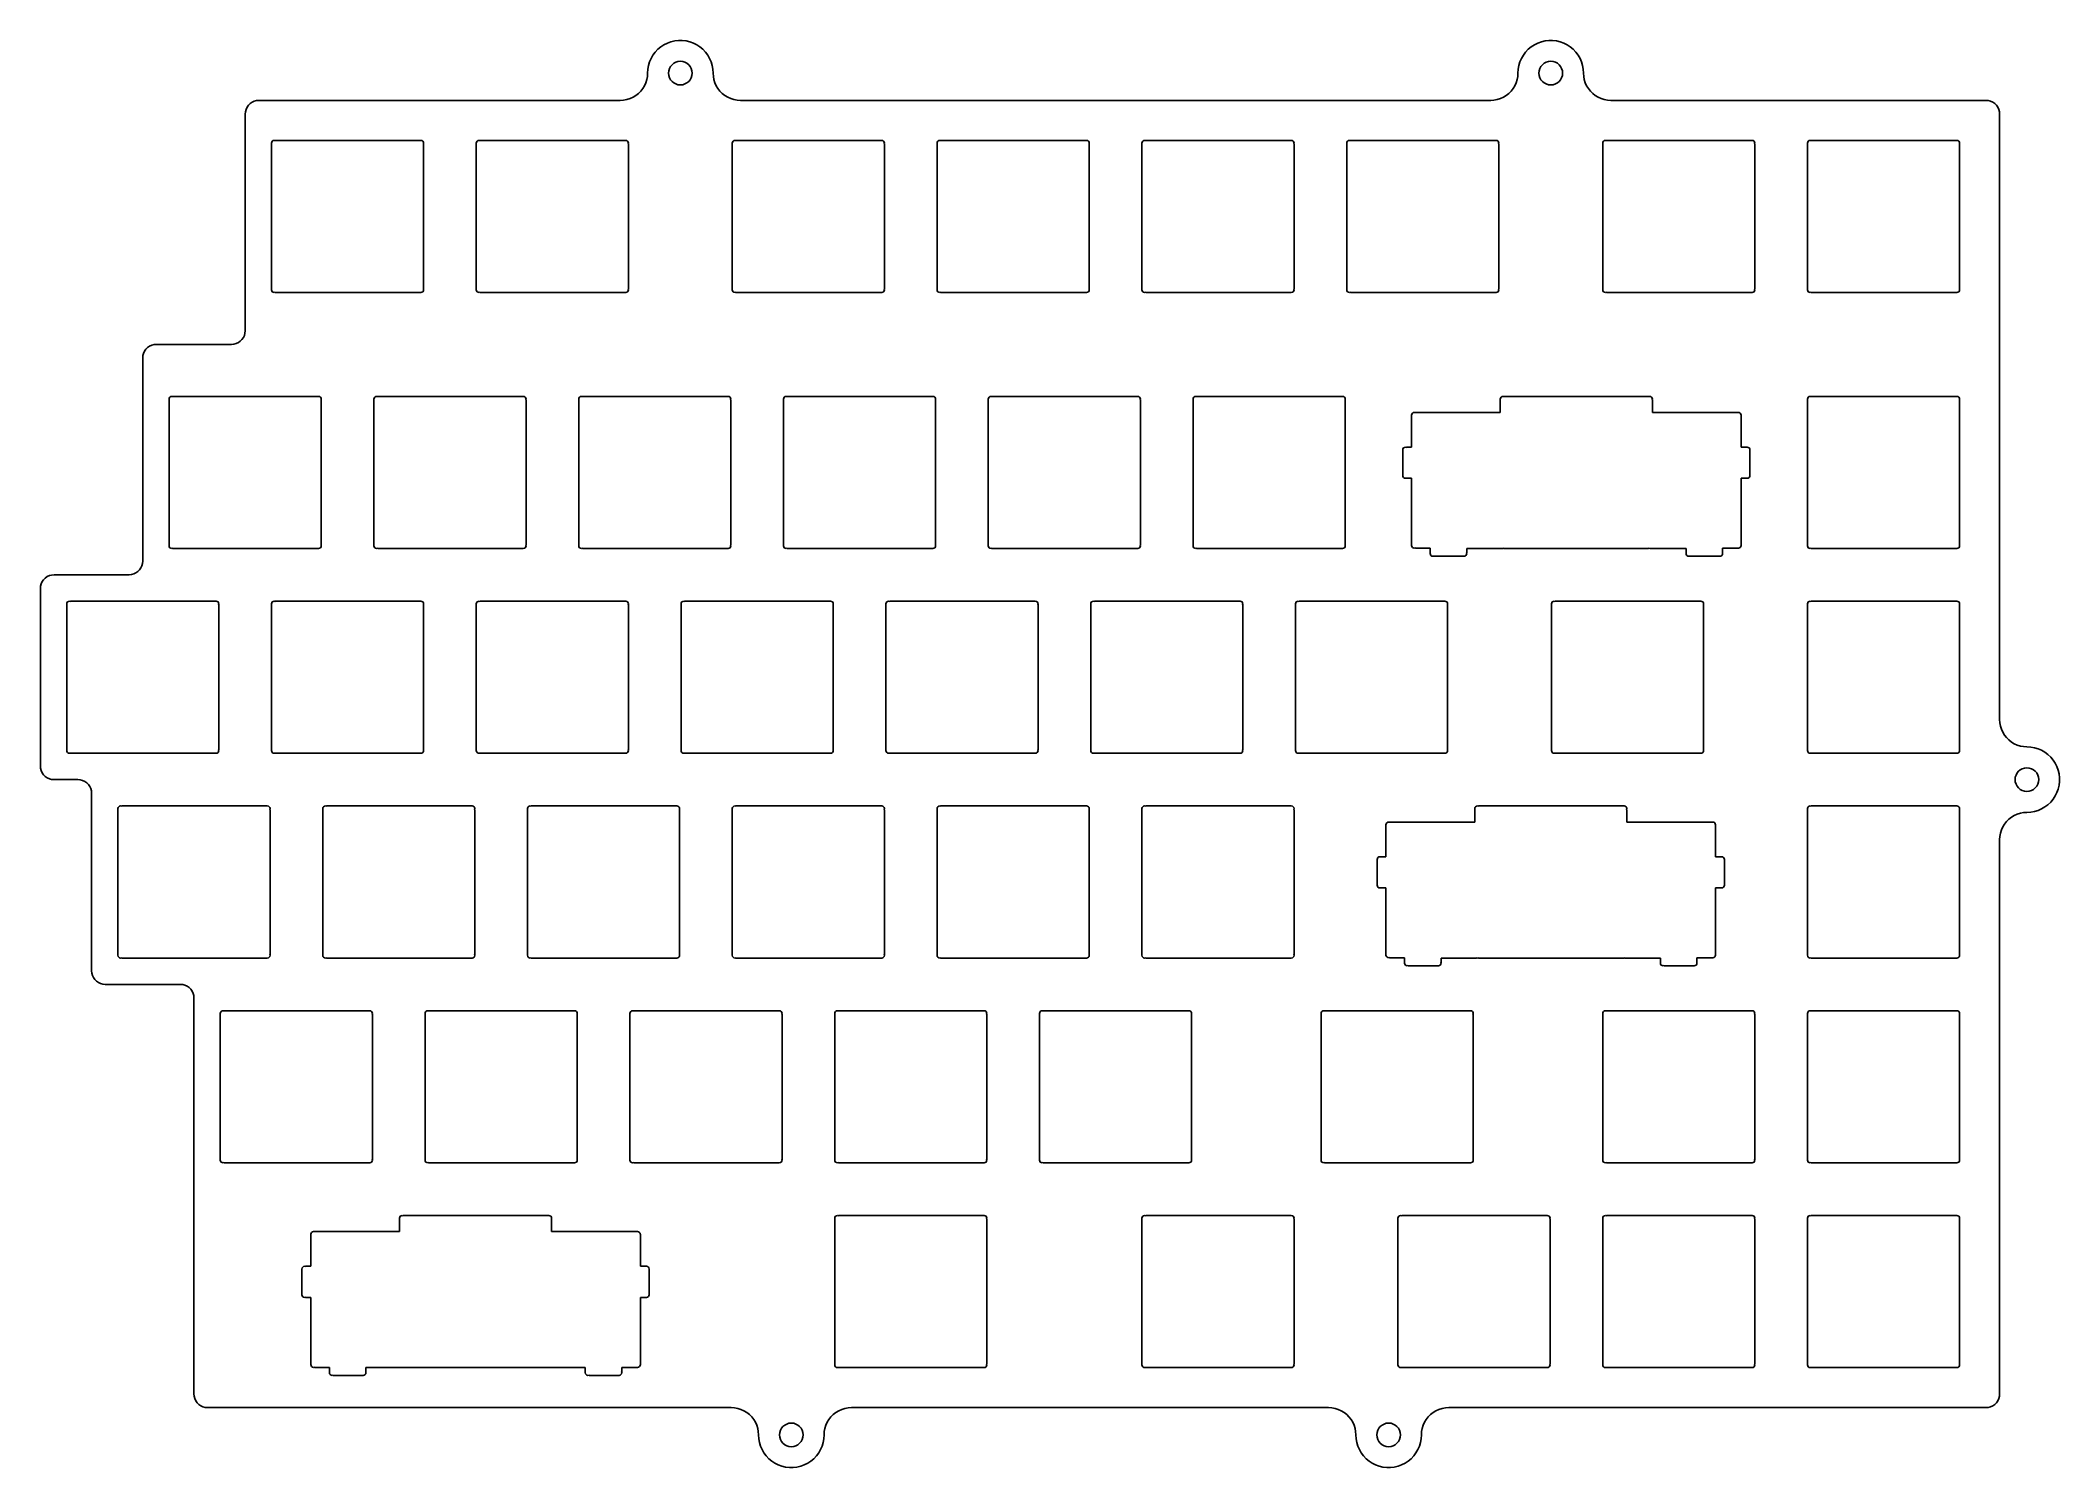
# Model space of a CAD drawing. Extents: x 229 to 416, y -167 to -34.
import ezdxf

# ---------------------------------------------------------------- set-up
doc = ezdxf.new("R2010")
doc.units = 0
doc.layers.add('Part__Feature1553', color=7, linetype='CONTINUOUS')

msp = doc.modelspace()

# ---------------------------------------------------------------- linework, layer by layer
at = {"layer": 'Part__Feature1553'}
for p, q in [((285.585, -35.7901), (285.796, -35.5058)), ((285.585, -35.7901, 1.58), (285.796, -35.5058, 1.58)), ((285.585, -35.7901, 1.58), (285.796, -35.5058, 1.58)), ((285.585, -35.7901), (285.796, -35.5058)), ((285.796, -35.5058), (286.04, -35.248)), ((285.796, -35.5058, 1.58), (286.04, -35.248, 1.58)), ((285.796, -35.5058, 1.58), (286.04, -35.248, 1.58)), ((285.796, -35.5058), (286.04, -35.248)), ((285.796, -35.5058), (285.796, -35.5058, 1.58)), ((285.796, -35.5058), (285.796, -35.5058, 1.58)), ((286.04, -35.248), (286.311, -35.0201)), ((286.04, -35.248, 1.58), (286.311, -35.0201, 1.58)), ((286.04, -35.248, 1.58), (286.311, -35.0201, 1.58)), ((286.04, -35.248), (286.311, -35.0201)), ((286.04, -35.248), (286.04, -35.248, 1.58)), ((286.04, -35.248), (286.04, -35.248, 1.58)), ((286.311, -35.0201), (286.607, -34.8254)), ((286.311, -35.0201, 1.58), (286.607, -34.8254, 1.58)), ((286.311, -35.0201, 1.58), (286.607, -34.8254, 1.58)), ((286.311, -35.0201), (286.607, -34.8254)), ((286.311, -35.0201), (286.311, -35.0201, 1.58)), ((286.311, -35.0201), (286.311, -35.0201, 1.58)), ((286.607, -34.8254), (286.924, -34.6663)), ((286.607, -34.8254, 1.58), (286.924, -34.6663, 1.58)), ((286.607, -34.8254, 1.58), (286.924, -34.6663, 1.58)), ((286.607, -34.8254), (286.924, -34.6663)), ((286.607, -34.8254), (286.607, -34.8254, 1.58)), ((286.607, -34.8254), (286.607, -34.8254, 1.58)), ((286.924, -34.6663), (287.257, -34.545)), ((286.924, -34.6663, 1.58), (287.257, -34.545, 1.58)), ((286.924, -34.6663, 1.58), (287.257, -34.545, 1.58)), ((286.924, -34.6663), (287.257, -34.545)), ((286.924, -34.6663), (286.924, -34.6663, 1.58)), ((286.924, -34.6663), (286.924, -34.6663, 1.58)), ((287.257, -34.545), (287.602, -34.4633)), ((287.257, -34.545, 1.58), (287.602, -34.4633, 1.58)), ((287.257, -34.545, 1.58), (287.602, -34.4633, 1.58)), ((287.257, -34.545), (287.602, -34.4633)), ((287.257, -34.545), (287.257, -34.545, 1.58)), ((287.257, -34.545), (287.257, -34.545, 1.58)), ((287.602, -34.4633), (287.954, -34.4222)), ((287.602, -34.4633, 1.58), (287.954, -34.4222, 1.58)), ((287.602, -34.4633, 1.58), (287.954, -34.4222, 1.58)), ((287.602, -34.4633), (287.954, -34.4222)), ((287.602, -34.4633), (287.602, -34.4633, 1.58)), ((287.602, -34.4633), (287.602, -34.4633, 1.58)), ((287.954, -34.4222), (288.308, -34.4222)), ((287.954, -34.4222, 1.58), (288.308, -34.4222, 1.58)), ((287.954, -34.4222), (287.954, -34.4222, 1.58)), ((287.954, -34.4222, 1.58), (288.308, -34.4222, 1.58)), ((287.954, -34.4222), (288.308, -34.4222)), ((287.954, -34.4222), (287.954, -34.4222, 1.58)), ((288.308, -34.4222), (288.308, -34.4222, 1.58)), ((288.308, -34.4222, 1.58), (288.661, -34.4633, 1.58)), ((288.308, -34.4222), (288.661, -34.4633)), ((288.308, -34.4222), (288.661, -34.4633)), ((288.308, -34.4222, 1.58), (288.661, -34.4633, 1.58)), ((288.308, -34.4222), (288.308, -34.4222, 1.58)), ((288.661, -34.4633), (288.661, -34.4633, 1.58)), ((288.661, -34.4633, 1.58), (289.005, -34.545, 1.58)), ((288.661, -34.4633), (289.005, -34.545)), ((288.661, -34.4633), (288.661, -34.4633, 1.58)), ((288.661, -34.4633), (289.005, -34.545)), ((288.661, -34.4633, 1.58), (289.005, -34.545, 1.58)), ((289.005, -34.545), (289.005, -34.545, 1.58)), ((289.005, -34.545), (289.005, -34.545, 1.58)), ((289.005, -34.545, 1.58), (289.339, -34.6663, 1.58)), ((289.005, -34.545), (289.339, -34.6663)), ((289.005, -34.545), (289.339, -34.6663)), ((289.005, -34.545, 1.58), (289.339, -34.6663, 1.58)), ((289.339, -34.6663), (289.339, -34.6663, 1.58)), ((289.339, -34.6663), (289.655, -34.8254)), ((289.339, -34.6663, 1.58), (289.655, -34.8254, 1.58)), ((289.339, -34.6663), (289.339, -34.6663, 1.58)), ((289.339, -34.6663, 1.58), (289.655, -34.8254, 1.58)), ((289.339, -34.6663), (289.655, -34.8254)), ((289.655, -34.8254), (289.951, -35.0201)), ((289.655, -34.8254, 1.58), (289.951, -35.0201, 1.58)), ((289.655, -34.8254), (289.655, -34.8254, 1.58)), ((289.655, -34.8254), (289.655, -34.8254, 1.58)), ((289.655, -34.8254, 1.58), (289.951, -35.0201, 1.58)), ((289.655, -34.8254), (289.951, -35.0201)), ((289.951, -35.0201), (290.223, -35.248)), ((289.951, -35.0201, 1.58), (290.223, -35.248, 1.58)), ((289.951, -35.0201), (289.951, -35.0201, 1.58)), ((289.951, -35.0201), (289.951, -35.0201, 1.58)), ((289.951, -35.0201, 1.58), (290.223, -35.248, 1.58)), ((289.951, -35.0201), (290.223, -35.248)), ((290.223, -35.248), (290.466, -35.5058)), ((290.223, -35.248, 1.58), (290.466, -35.5058, 1.58)), ((290.223, -35.248), (290.223, -35.248, 1.58)), ((290.223, -35.248), (290.223, -35.248, 1.58)), ((290.223, -35.248, 1.58), (290.466, -35.5058, 1.58)), ((290.223, -35.248), (290.466, -35.5058)), ((290.466, -35.5058), (290.678, -35.7901)), ((290.466, -35.5058, 1.58), (290.678, -35.7901, 1.58)), ((290.466, -35.5058), (290.466, -35.5058, 1.58)), ((290.466, -35.5058), (290.466, -35.5058, 1.58)), ((290.466, -35.5058, 1.58), (290.678, -35.7901, 1.58)), ((290.466, -35.5058), (290.678, -35.7901)), ((366.547, -35.7901), (366.759, -35.5058)), ((366.547, -35.7901, 1.58), (366.759, -35.5058, 1.58)), ((366.547, -35.7901, 1.58), (366.759, -35.5058, 1.58)), ((366.547, -35.7901), (366.759, -35.5058)), ((366.759, -35.5058), (367.002, -35.248)), ((366.759, -35.5058, 1.58), (367.002, -35.248, 1.58)), ((366.759, -35.5058, 1.58), (367.002, -35.248, 1.58)), ((366.759, -35.5058), (367.002, -35.248)), ((366.759, -35.5058), (366.759, -35.5058, 1.58)), ((366.759, -35.5058), (366.759, -35.5058, 1.58)), ((367.002, -35.248), (367.274, -35.0201)), ((367.002, -35.248, 1.58), (367.274, -35.0201, 1.58)), ((367.002, -35.248, 1.58), (367.274, -35.0201, 1.58)), ((367.002, -35.248), (367.274, -35.0201)), ((367.002, -35.248), (367.002, -35.248, 1.58)), ((367.002, -35.248), (367.002, -35.248, 1.58)), ((367.274, -35.0201), (367.57, -34.8254)), ((367.274, -35.0201, 1.58), (367.57, -34.8254, 1.58)), ((367.274, -35.0201, 1.58), (367.57, -34.8254, 1.58)), ((367.274, -35.0201), (367.57, -34.8254)), ((367.274, -35.0201), (367.274, -35.0201, 1.58)), ((367.274, -35.0201), (367.274, -35.0201, 1.58)), ((367.57, -34.8254), (367.886, -34.6663)), ((367.57, -34.8254, 1.58), (367.886, -34.6663, 1.58)), ((367.57, -34.8254, 1.58), (367.886, -34.6663, 1.58)), ((367.57, -34.8254), (367.886, -34.6663)), ((367.57, -34.8254), (367.57, -34.8254, 1.58)), ((367.57, -34.8254), (367.57, -34.8254, 1.58)), ((367.886, -34.6663), (368.22, -34.545)), ((367.886, -34.6663, 1.58), (368.22, -34.545, 1.58)), ((367.886, -34.6663, 1.58), (368.22, -34.545, 1.58)), ((367.886, -34.6663), (368.22, -34.545)), ((367.886, -34.6663), (367.886, -34.6663, 1.58)), ((367.886, -34.6663), (367.886, -34.6663, 1.58)), ((368.22, -34.545), (368.564, -34.4633)), ((368.22, -34.545, 1.58), (368.564, -34.4633, 1.58)), ((368.22, -34.545, 1.58), (368.564, -34.4633, 1.58)), ((368.22, -34.545), (368.564, -34.4633)), ((368.22, -34.545), (368.22, -34.545, 1.58)), ((368.22, -34.545), (368.22, -34.545, 1.58)), ((368.564, -34.4633), (368.917, -34.4222)), ((368.564, -34.4633, 1.58), (368.917, -34.4222, 1.58)), ((368.564, -34.4633, 1.58), (368.917, -34.4222, 1.58)), ((368.564, -34.4633), (368.917, -34.4222)), ((368.564, -34.4633), (368.564, -34.4633, 1.58)), ((368.564, -34.4633), (368.564, -34.4633, 1.58)), ((368.917, -34.4222), (369.271, -34.4222)), ((368.917, -34.4222, 1.58), (369.271, -34.4222, 1.58)), ((368.917, -34.4222), (368.917, -34.4222, 1.58)), ((368.917, -34.4222), (368.917, -34.4222, 1.58)), ((368.917, -34.4222, 1.58), (369.271, -34.4222, 1.58)), ((368.917, -34.4222), (369.271, -34.4222)), ((369.271, -34.4222), (369.623, -34.4633)), ((369.271, -34.4222, 1.58), (369.623, -34.4633, 1.58)), ((369.271, -34.4222), (369.271, -34.4222, 1.58)), ((369.271, -34.4222), (369.271, -34.4222, 1.58)), ((369.271, -34.4222, 1.58), (369.623, -34.4633, 1.58)), ((369.271, -34.4222), (369.623, -34.4633)), ((369.623, -34.4633), (369.968, -34.545)), ((369.623, -34.4633, 1.58), (369.968, -34.545, 1.58)), ((369.623, -34.4633), (369.623, -34.4633, 1.58)), ((369.623, -34.4633), (369.623, -34.4633, 1.58)), ((369.623, -34.4633, 1.58), (369.968, -34.545, 1.58)), ((369.623, -34.4633), (369.968, -34.545)), ((369.968, -34.545), (370.301, -34.6663)), ((369.968, -34.545, 1.58), (370.301, -34.6663, 1.58)), ((369.968, -34.545), (369.968, -34.545, 1.58)), ((369.968, -34.545), (369.968, -34.545, 1.58)), ((369.968, -34.545, 1.58), (370.301, -34.6663, 1.58)), ((369.968, -34.545), (370.301, -34.6663)), ((370.301, -34.6663), (370.618, -34.8254)), ((370.301, -34.6663, 1.58), (370.618, -34.8254, 1.58)), ((370.301, -34.6663), (370.301, -34.6663, 1.58)), ((370.301, -34.6663), (370.301, -34.6663, 1.58)), ((370.301, -34.6663, 1.58), (370.618, -34.8254, 1.58)), ((370.301, -34.6663), (370.618, -34.8254)), ((370.618, -34.8254), (370.914, -35.0201)), ((370.618, -34.8254, 1.58), (370.914, -35.0201, 1.58)), ((370.618, -34.8254), (370.618, -34.8254, 1.58)), ((370.618, -34.8254), (370.618, -34.8254, 1.58)), ((370.618, -34.8254, 1.58), (370.914, -35.0201, 1.58)), ((370.618, -34.8254), (370.914, -35.0201)), ((370.914, -35.0201), (371.185, -35.248)), ((370.914, -35.0201, 1.58), (371.185, -35.248, 1.58)), ((370.914, -35.0201), (370.914, -35.0201, 1.58)), ((370.914, -35.0201), (370.914, -35.0201, 1.58)), ((370.914, -35.0201, 1.58), (371.185, -35.248, 1.58)), ((370.914, -35.0201), (371.185, -35.248)), ((371.185, -35.248), (371.429, -35.5058)), ((371.185, -35.248, 1.58), (371.429, -35.5058, 1.58)), ((371.185, -35.248), (371.185, -35.248, 1.58)), ((371.185, -35.248), (371.185, -35.248, 1.58)), ((371.185, -35.248, 1.58), (371.429, -35.5058, 1.58)), ((371.185, -35.248), (371.429, -35.5058)), ((371.429, -35.5058), (371.64, -35.7901)), ((371.429, -35.5058, 1.58), (371.64, -35.7901, 1.58)), ((371.429, -35.5058), (371.429, -35.5058, 1.58)), ((371.429, -35.5058), (371.429, -35.5058, 1.58)), ((371.429, -35.5058, 1.58), (371.64, -35.7901, 1.58)), ((371.429, -35.5058), (371.64, -35.7901)), ((285.065, -37.7709), (285.083, -37.465)), ((285.065, -37.7709, 1.58), (285.083, -37.465, 1.58)), ((285.065, -37.7709, 1.58), (285.083, -37.465, 1.58)), ((285.065, -37.7709), (285.083, -37.465)), ((285.083, -37.465), (285.104, -37.1111)), ((285.083, -37.465, 1.58), (285.104, -37.1111, 1.58)), ((285.083, -37.465, 1.58), (285.104, -37.1111, 1.58)), ((285.083, -37.465), (285.104, -37.1111)), ((285.083, -37.465), (285.083, -37.465, 1.58)), ((285.083, -37.465), (285.083, -37.465, 1.58)), ((285.104, -37.1111), (285.165, -36.7621)), ((285.104, -37.1111, 1.58), (285.165, -36.7621, 1.58)), ((285.104, -37.1111, 1.58), (285.165, -36.7621, 1.58)), ((285.104, -37.1111), (285.165, -36.7621)), ((285.104, -37.1111), (285.104, -37.1111, 1.58)), ((285.104, -37.1111), (285.104, -37.1111, 1.58)), ((285.165, -36.7621), (285.267, -36.4225)), ((285.165, -36.7621, 1.58), (285.267, -36.4225, 1.58)), ((285.165, -36.7621, 1.58), (285.267, -36.4225, 1.58)), ((285.165, -36.7621), (285.267, -36.4225)), ((285.165, -36.7621), (285.165, -36.7621, 1.58)), ((285.165, -36.7621), (285.165, -36.7621, 1.58)), ((285.267, -36.4225), (285.407, -36.0971)), ((285.267, -36.4225, 1.58), (285.407, -36.0971, 1.58)), ((285.267, -36.4225, 1.58), (285.407, -36.0971, 1.58)), ((285.267, -36.4225), (285.407, -36.0971)), ((285.267, -36.4225), (285.267, -36.4225, 1.58)), ((285.267, -36.4225), (285.267, -36.4225, 1.58)), ((285.407, -36.0971), (285.585, -35.7901)), ((285.407, -36.0971, 1.58), (285.585, -35.7901, 1.58)), ((285.407, -36.0971, 1.58), (285.585, -35.7901, 1.58)), ((285.407, -36.0971), (285.585, -35.7901)), ((285.407, -36.0971), (285.407, -36.0971, 1.58)), ((285.407, -36.0971), (285.407, -36.0971, 1.58)), ((285.585, -35.7901), (285.585, -35.7901, 1.58)), ((285.585, -35.7901), (285.585, -35.7901, 1.58)), ((289.231, -37.465), (289.231, -37.465, 1.58)), ((289.231, -37.465), (289.231, -37.465, 1.58)), ((290.678, -35.7901), (290.855, -36.0971)), ((290.678, -35.7901, 1.58), (290.855, -36.0971, 1.58)), ((290.678, -35.7901), (290.678, -35.7901, 1.58)), ((290.678, -35.7901), (290.678, -35.7901, 1.58)), ((290.678, -35.7901, 1.58), (290.855, -36.0971, 1.58)), ((290.678, -35.7901), (290.855, -36.0971)), ((290.855, -36.0971), (290.995, -36.4225)), ((290.855, -36.0971, 1.58), (290.995, -36.4225, 1.58)), ((290.855, -36.0971), (290.855, -36.0971, 1.58)), ((290.855, -36.0971), (290.855, -36.0971, 1.58)), ((290.855, -36.0971, 1.58), (290.995, -36.4225, 1.58)), ((290.855, -36.0971), (290.995, -36.4225)), ((290.995, -36.4225), (291.097, -36.7621)), ((290.995, -36.4225, 1.58), (291.097, -36.7621, 1.58)), ((290.995, -36.4225), (290.995, -36.4225, 1.58)), ((290.995, -36.4225), (290.995, -36.4225, 1.58)), ((290.995, -36.4225, 1.58), (291.097, -36.7621, 1.58)), ((290.995, -36.4225), (291.097, -36.7621)), ((291.097, -36.7621), (291.159, -37.1111)), ((291.097, -36.7621, 1.58), (291.159, -37.1111, 1.58)), ((291.097, -36.7621), (291.097, -36.7621, 1.58)), ((291.097, -36.7621), (291.097, -36.7621, 1.58)), ((291.097, -36.7621, 1.58), (291.159, -37.1111, 1.58)), ((291.097, -36.7621), (291.159, -37.1111)), ((291.159, -37.1111), (291.179, -37.465)), ((291.159, -37.1111, 1.58), (291.179, -37.465, 1.58)), ((291.159, -37.1111), (291.159, -37.1111, 1.58)), ((291.159, -37.1111), (291.159, -37.1111, 1.58)), ((291.159, -37.1111, 1.58), (291.179, -37.465, 1.58)), ((291.159, -37.1111), (291.179, -37.465)), ((291.179, -37.465), (291.198, -37.7709)), ((291.179, -37.465, 1.58), (291.198, -37.7709, 1.58)), ((291.179, -37.465), (291.179, -37.465, 1.58)), ((291.179, -37.465), (291.179, -37.465, 1.58)), ((291.179, -37.465, 1.58), (291.198, -37.7709, 1.58)), ((291.179, -37.465), (291.198, -37.7709)), ((366.027, -37.7709), (366.046, -37.465)), ((366.027, -37.7709, 1.58), (366.046, -37.465, 1.58)), ((366.027, -37.7709, 1.58), (366.046, -37.465, 1.58)), ((366.027, -37.7709), (366.046, -37.465)), ((366.046, -37.465), (366.066, -37.1111)), ((366.046, -37.465, 1.58), (366.066, -37.1111, 1.58)), ((366.046, -37.465, 1.58), (366.066, -37.1111, 1.58)), ((366.046, -37.465), (366.066, -37.1111)), ((366.046, -37.465), (366.046, -37.465, 1.58)), ((366.046, -37.465), (366.046, -37.465, 1.58)), ((366.066, -37.1111), (366.128, -36.7621)), ((366.066, -37.1111, 1.58), (366.128, -36.7621, 1.58)), ((366.066, -37.1111, 1.58), (366.128, -36.7621, 1.58)), ((366.066, -37.1111), (366.128, -36.7621)), ((366.066, -37.1111), (366.066, -37.1111, 1.58)), ((366.066, -37.1111), (366.066, -37.1111, 1.58)), ((366.128, -36.7621), (366.23, -36.4225)), ((366.128, -36.7621, 1.58), (366.23, -36.4225, 1.58)), ((366.128, -36.7621, 1.58), (366.23, -36.4225, 1.58)), ((366.128, -36.7621), (366.23, -36.4225)), ((366.128, -36.7621), (366.128, -36.7621, 1.58)), ((366.128, -36.7621), (366.128, -36.7621, 1.58)), ((366.23, -36.4225), (366.37, -36.0971)), ((366.23, -36.4225, 1.58), (366.37, -36.0971, 1.58)), ((366.23, -36.4225, 1.58), (366.37, -36.0971, 1.58)), ((366.23, -36.4225), (366.37, -36.0971)), ((366.23, -36.4225), (366.23, -36.4225, 1.58)), ((366.23, -36.4225), (366.23, -36.4225, 1.58)), ((366.37, -36.0971), (366.547, -35.7901)), ((366.37, -36.0971, 1.58), (366.547, -35.7901, 1.58)), ((366.37, -36.0971, 1.58), (366.547, -35.7901, 1.58)), ((366.37, -36.0971), (366.547, -35.7901)), ((366.37, -36.0971), (366.37, -36.0971, 1.58)), ((366.37, -36.0971), (366.37, -36.0971, 1.58)), ((366.547, -35.7901), (366.547, -35.7901, 1.58)), ((366.547, -35.7901), (366.547, -35.7901, 1.58)), ((370.194, -37.465), (370.194, -37.465, 1.58)), ((370.194, -37.465), (370.194, -37.465, 1.58)), ((371.64, -35.7901), (371.818, -36.0971)), ((371.64, -35.7901, 1.58), (371.818, -36.0971, 1.58)), ((371.64, -35.7901), (371.64, -35.7901, 1.58)), ((371.64, -35.7901), (371.64, -35.7901, 1.58)), ((371.64, -35.7901, 1.58), (371.818, -36.0971, 1.58)), ((371.64, -35.7901), (371.818, -36.0971)), ((371.818, -36.0971), (371.958, -36.4225)), ((371.818, -36.0971, 1.58), (371.958, -36.4225, 1.58)), ((371.818, -36.0971), (371.818, -36.0971, 1.58)), ((371.818, -36.0971), (371.818, -36.0971, 1.58)), ((371.818, -36.0971, 1.58), (371.958, -36.4225, 1.58)), ((371.818, -36.0971), (371.958, -36.4225)), ((371.958, -36.4225), (372.06, -36.7621)), ((371.958, -36.4225, 1.58), (372.06, -36.7621, 1.58)), ((371.958, -36.4225), (371.958, -36.4225, 1.58)), ((371.958, -36.4225), (371.958, -36.4225, 1.58)), ((371.958, -36.4225, 1.58), (372.06, -36.7621, 1.58)), ((371.958, -36.4225), (372.06, -36.7621)), ((372.06, -36.7621), (372.121, -37.1111)), ((372.06, -36.7621, 1.58), (372.121, -37.1111, 1.58)), ((372.06, -36.7621), (372.06, -36.7621, 1.58)), ((372.06, -36.7621), (372.06, -36.7621, 1.58)), ((372.06, -36.7621, 1.58), (372.121, -37.1111, 1.58)), ((372.06, -36.7621), (372.121, -37.1111)), ((372.121, -37.1111), (372.142, -37.465)), ((372.121, -37.1111, 1.58), (372.142, -37.465, 1.58)), ((372.121, -37.1111), (372.121, -37.1111, 1.58)), ((372.121, -37.1111), (372.121, -37.1111, 1.58)), ((372.121, -37.1111, 1.58), (372.142, -37.465, 1.58)), ((372.121, -37.1111), (372.142, -37.465)), ((372.142, -37.465), (372.16, -37.7709)), ((372.142, -37.465, 1.58), (372.16, -37.7709, 1.58)), ((372.142, -37.465), (372.142, -37.465, 1.58)), ((372.142, -37.465), (372.142, -37.465, 1.58)), ((372.142, -37.465, 1.58), (372.16, -37.7709, 1.58)), ((372.142, -37.465), (372.16, -37.7709)), ((283.987, -39.5533), (284.228, -39.3643)), ((283.987, -39.5533, 1.58), (284.228, -39.3643, 1.58)), ((283.987, -39.5533, 1.58), (284.228, -39.3643, 1.58)), ((283.987, -39.5533), (284.228, -39.3643)), ((284.228, -39.3643), (284.445, -39.1477)), ((284.228, -39.3643, 1.58), (284.445, -39.1477, 1.58)), ((284.228, -39.3643, 1.58), (284.445, -39.1477, 1.58)), ((284.228, -39.3643), (284.445, -39.1477)), ((284.228, -39.3643), (284.228, -39.3643, 1.58)), ((284.228, -39.3643), (284.228, -39.3643, 1.58)), ((284.445, -39.1477), (284.634, -38.9065)), ((284.445, -39.1477, 1.58), (284.634, -38.9065, 1.58)), ((284.445, -39.1477, 1.58), (284.634, -38.9065, 1.58)), ((284.445, -39.1477), (284.634, -38.9065)), ((284.445, -39.1477), (284.445, -39.1477, 1.58)), ((284.445, -39.1477), (284.445, -39.1477, 1.58)), ((284.634, -38.9065), (284.793, -38.6442)), ((284.634, -38.9065, 1.58), (284.793, -38.6442, 1.58)), ((284.634, -38.9065, 1.58), (284.793, -38.6442, 1.58)), ((284.634, -38.9065), (284.793, -38.6442)), ((284.634, -38.9065), (284.634, -38.9065, 1.58)), ((284.634, -38.9065), (284.634, -38.9065, 1.58)), ((284.793, -38.6442), (284.918, -38.3648)), ((284.793, -38.6442, 1.58), (284.918, -38.3648, 1.58)), ((284.793, -38.6442, 1.58), (284.918, -38.3648, 1.58)), ((284.793, -38.6442), (284.918, -38.3648)), ((284.793, -38.6442), (284.793, -38.6442, 1.58)), ((284.793, -38.6442), (284.793, -38.6442, 1.58)), ((284.918, -38.3648), (285.01, -38.0723)), ((284.918, -38.3648, 1.58), (285.01, -38.0723, 1.58)), ((284.918, -38.3648, 1.58), (285.01, -38.0723, 1.58)), ((284.918, -38.3648), (285.01, -38.0723)), ((284.918, -38.3648), (284.918, -38.3648, 1.58)), ((284.918, -38.3648), (284.918, -38.3648, 1.58)), ((285.01, -38.0723), (285.065, -37.7709)), ((285.01, -38.0723, 1.58), (285.065, -37.7709, 1.58)), ((285.01, -38.0723, 1.58), (285.065, -37.7709, 1.58)), ((285.01, -38.0723), (285.065, -37.7709)), ((285.01, -38.0723), (285.01, -38.0723, 1.58)), ((285.01, -38.0723), (285.01, -38.0723, 1.58)), ((285.065, -37.7709), (285.065, -37.7709, 1.58)), ((285.065, -37.7709), (285.065, -37.7709, 1.58)), ((291.198, -37.7709), (291.253, -38.0723)), ((291.198, -37.7709, 1.58), (291.253, -38.0723, 1.58)), ((291.198, -37.7709), (291.198, -37.7709, 1.58)), ((291.198, -37.7709), (291.198, -37.7709, 1.58)), ((291.198, -37.7709, 1.58), (291.253, -38.0723, 1.58)), ((291.198, -37.7709), (291.253, -38.0723)), ((291.253, -38.0723), (291.344, -38.3648)), ((291.253, -38.0723, 1.58), (291.344, -38.3648, 1.58)), ((291.253, -38.0723), (291.253, -38.0723, 1.58)), ((291.253, -38.0723), (291.253, -38.0723, 1.58)), ((291.253, -38.0723, 1.58), (291.344, -38.3648, 1.58)), ((291.253, -38.0723), (291.344, -38.3648)), ((291.344, -38.3648), (291.47, -38.6442)), ((291.344, -38.3648, 1.58), (291.47, -38.6442, 1.58)), ((291.344, -38.3648), (291.344, -38.3648, 1.58)), ((291.344, -38.3648), (291.344, -38.3648, 1.58)), ((291.344, -38.3648, 1.58), (291.47, -38.6442, 1.58)), ((291.344, -38.3648), (291.47, -38.6442)), ((291.47, -38.6442), (291.628, -38.9065)), ((291.47, -38.6442, 1.58), (291.628, -38.9065, 1.58)), ((291.47, -38.6442), (291.47, -38.6442, 1.58)), ((291.47, -38.6442), (291.47, -38.6442, 1.58)), ((291.47, -38.6442, 1.58), (291.628, -38.9065, 1.58)), ((291.47, -38.6442), (291.628, -38.9065)), ((291.628, -38.9065), (291.817, -39.1477)), ((291.628, -38.9065, 1.58), (291.817, -39.1477, 1.58)), ((291.628, -38.9065), (291.628, -38.9065, 1.58)), ((291.628, -38.9065), (291.628, -38.9065, 1.58)), ((291.628, -38.9065, 1.58), (291.817, -39.1477, 1.58)), ((291.628, -38.9065), (291.817, -39.1477)), ((291.817, -39.1477), (292.034, -39.3643)), ((291.817, -39.1477, 1.58), (292.034, -39.3643, 1.58)), ((291.817, -39.1477), (291.817, -39.1477, 1.58)), ((291.817, -39.1477), (291.817, -39.1477, 1.58)), ((291.817, -39.1477, 1.58), (292.034, -39.3643, 1.58)), ((291.817, -39.1477), (292.034, -39.3643)), ((292.034, -39.3643), (292.275, -39.5533)), ((292.034, -39.3643, 1.58), (292.275, -39.5533, 1.58)), ((292.034, -39.3643), (292.034, -39.3643, 1.58)), ((292.034, -39.3643), (292.034, -39.3643, 1.58)), ((292.034, -39.3643, 1.58), (292.275, -39.5533, 1.58)), ((292.034, -39.3643), (292.275, -39.5533)), ((364.95, -39.5533), (365.191, -39.3643)), ((364.95, -39.5533, 1.58), (365.191, -39.3643, 1.58)), ((364.95, -39.5533, 1.58), (365.191, -39.3643, 1.58)), ((364.95, -39.5533), (365.191, -39.3643)), ((365.191, -39.3643), (365.408, -39.1477)), ((365.191, -39.3643, 1.58), (365.408, -39.1477, 1.58)), ((365.191, -39.3643, 1.58), (365.408, -39.1477, 1.58)), ((365.191, -39.3643), (365.408, -39.1477)), ((365.191, -39.3643), (365.191, -39.3643, 1.58)), ((365.191, -39.3643), (365.191, -39.3643, 1.58)), ((365.408, -39.1477), (365.597, -38.9065)), ((365.408, -39.1477, 1.58), (365.597, -38.9065, 1.58)), ((365.408, -39.1477, 1.58), (365.597, -38.9065, 1.58)), ((365.408, -39.1477), (365.597, -38.9065)), ((365.408, -39.1477), (365.408, -39.1477, 1.58)), ((365.408, -39.1477), (365.408, -39.1477, 1.58)), ((365.597, -38.9065), (365.755, -38.6442)), ((365.597, -38.9065, 1.58), (365.755, -38.6442, 1.58)), ((365.597, -38.9065, 1.58), (365.755, -38.6442, 1.58)), ((365.597, -38.9065), (365.755, -38.6442)), ((365.597, -38.9065), (365.597, -38.9065, 1.58)), ((365.597, -38.9065), (365.597, -38.9065, 1.58)), ((365.755, -38.6442), (365.881, -38.3648)), ((365.755, -38.6442, 1.58), (365.881, -38.3648, 1.58)), ((365.755, -38.6442, 1.58), (365.881, -38.3648, 1.58)), ((365.755, -38.6442), (365.881, -38.3648)), ((365.755, -38.6442), (365.755, -38.6442, 1.58)), ((365.755, -38.6442), (365.755, -38.6442, 1.58)), ((365.881, -38.3648), (365.972, -38.0723)), ((365.881, -38.3648, 1.58), (365.972, -38.0723, 1.58)), ((365.881, -38.3648, 1.58), (365.972, -38.0723, 1.58)), ((365.881, -38.3648), (365.972, -38.0723)), ((365.881, -38.3648), (365.881, -38.3648, 1.58)), ((365.881, -38.3648), (365.881, -38.3648, 1.58)), ((365.972, -38.0723), (366.027, -37.7709)), ((365.972, -38.0723, 1.58), (366.027, -37.7709, 1.58)), ((365.972, -38.0723, 1.58), (366.027, -37.7709, 1.58)), ((365.972, -38.0723), (366.027, -37.7709)), ((365.972, -38.0723), (365.972, -38.0723, 1.58)), ((365.972, -38.0723), (365.972, -38.0723, 1.58)), ((366.027, -37.7709), (366.027, -37.7709, 1.58)), ((366.027, -37.7709), (366.027, -37.7709, 1.58)), ((372.16, -37.7709), (372.215, -38.0723)), ((372.16, -37.7709, 1.58), (372.215, -38.0723, 1.58)), ((372.16, -37.7709), (372.16, -37.7709, 1.58)), ((372.16, -37.7709), (372.16, -37.7709, 1.58)), ((372.16, -37.7709, 1.58), (372.215, -38.0723, 1.58)), ((372.16, -37.7709), (372.215, -38.0723)), ((372.215, -38.0723), (372.307, -38.3648)), ((372.215, -38.0723, 1.58), (372.307, -38.3648, 1.58)), ((372.215, -38.0723), (372.215, -38.0723, 1.58)), ((372.215, -38.0723), (372.215, -38.0723, 1.58)), ((372.215, -38.0723, 1.58), (372.307, -38.3648, 1.58)), ((372.215, -38.0723), (372.307, -38.3648)), ((372.307, -38.3648), (372.432, -38.6442)), ((372.307, -38.3648, 1.58), (372.432, -38.6442, 1.58)), ((372.307, -38.3648), (372.307, -38.3648, 1.58)), ((372.307, -38.3648), (372.307, -38.3648, 1.58)), ((372.307, -38.3648, 1.58), (372.432, -38.6442, 1.58)), ((372.307, -38.3648), (372.432, -38.6442)), ((372.432, -38.6442), (372.591, -38.9065)), ((372.432, -38.6442, 1.58), (372.591, -38.9065, 1.58)), ((372.432, -38.6442), (372.432, -38.6442, 1.58)), ((372.432, -38.6442), (372.432, -38.6442, 1.58)), ((372.432, -38.6442, 1.58), (372.591, -38.9065, 1.58)), ((372.432, -38.6442), (372.591, -38.9065)), ((372.591, -38.9065), (372.78, -39.1477)), ((372.591, -38.9065, 1.58), (372.78, -39.1477, 1.58)), ((372.591, -38.9065), (372.591, -38.9065, 1.58)), ((372.591, -38.9065), (372.591, -38.9065, 1.58)), ((372.591, -38.9065, 1.58), (372.78, -39.1477, 1.58)), ((372.591, -38.9065), (372.78, -39.1477)), ((372.78, -39.1477), (372.997, -39.3643)), ((372.78, -39.1477, 1.58), (372.997, -39.3643, 1.58)), ((372.78, -39.1477), (372.78, -39.1477, 1.58)), ((372.78, -39.1477), (372.78, -39.1477, 1.58)), ((372.78, -39.1477, 1.58), (372.997, -39.3643, 1.58)), ((372.78, -39.1477), (372.997, -39.3643)), ((372.997, -39.3643), (373.238, -39.5533)), ((372.997, -39.3643, 1.58), (373.238, -39.5533, 1.58)), ((372.997, -39.3643), (372.997, -39.3643, 1.58)), ((372.997, -39.3643), (372.997, -39.3643, 1.58)), ((372.997, -39.3643, 1.58), (373.238, -39.5533, 1.58)), ((372.997, -39.3643), (373.238, -39.5533)), ((247.65, -41.275), (247.669, -41.0545)), ((247.65, -41.275, 1.58), (247.669, -41.0545, 1.58)), ((247.65, -41.275, 1.58), (247.669, -41.0545, 1.58)), ((247.65, -41.275), (247.669, -41.0545)), ((247.65, -61.43), (247.65, -41.275)), ((247.65, -61.43, 1.58), (247.65, -41.275, 1.58)), ((247.65, -41.275), (247.65, -41.275, 1.58)), ((247.65, -61.43, 1.58), (247.65, -41.275, 1.58)), ((247.65, -41.275), (247.65, -41.275, 1.58)), ((247.65, -61.43), (247.65, -41.275)), ((247.669, -41.0545), (247.727, -40.8406)), ((247.669, -41.0545, 1.58), (247.727, -40.8406, 1.58)), ((247.669, -41.0545, 1.58), (247.727, -40.8406, 1.58)), ((247.669, -41.0545), (247.727, -40.8406)), ((247.669, -41.0545), (247.669, -41.0545, 1.58)), ((247.669, -41.0545), (247.669, -41.0545, 1.58)), ((247.727, -40.8406), (247.82, -40.64)), ((247.727, -40.8406, 1.58), (247.82, -40.64, 1.58)), ((247.727, -40.8406, 1.58), (247.82, -40.64, 1.58)), ((247.727, -40.8406), (247.82, -40.64)), ((247.727, -40.8406), (247.727, -40.8406, 1.58)), ((247.727, -40.8406), (247.727, -40.8406, 1.58)), ((247.82, -40.64), (247.947, -40.4587)), ((247.82, -40.64, 1.58), (247.947, -40.4587, 1.58)), ((247.82, -40.64, 1.58), (247.947, -40.4587, 1.58)), ((247.82, -40.64), (247.947, -40.4587)), ((247.82, -40.64), (247.82, -40.64, 1.58)), ((247.82, -40.64), (247.82, -40.64, 1.58)), ((247.947, -40.4587), (248.104, -40.3021)), ((247.947, -40.4587, 1.58), (248.104, -40.3021, 1.58)), ((247.947, -40.4587, 1.58), (248.104, -40.3021, 1.58)), ((247.947, -40.4587), (248.104, -40.3021)), ((247.947, -40.4587), (247.947, -40.4587, 1.58)), ((247.947, -40.4587), (247.947, -40.4587, 1.58)), ((248.104, -40.3021), (248.285, -40.1751)), ((248.104, -40.3021, 1.58), (248.285, -40.1751, 1.58)), ((248.104, -40.3021, 1.58), (248.285, -40.1751, 1.58)), ((248.104, -40.3021), (248.285, -40.1751)), ((248.104, -40.3021), (248.104, -40.3021, 1.58)), ((248.104, -40.3021), (248.104, -40.3021, 1.58)), ((248.285, -40.1751), (248.486, -40.0816)), ((248.285, -40.1751, 1.58), (248.486, -40.0816, 1.58)), ((248.285, -40.1751, 1.58), (248.486, -40.0816, 1.58)), ((248.285, -40.1751), (248.486, -40.0816)), ((248.285, -40.1751), (248.285, -40.1751, 1.58)), ((248.285, -40.1751), (248.285, -40.1751, 1.58)), ((248.486, -40.0816), (248.699, -40.0243)), ((248.486, -40.0816, 1.58), (248.699, -40.0243, 1.58)), ((248.486, -40.0816, 1.58), (248.699, -40.0243, 1.58)), ((248.486, -40.0816), (248.699, -40.0243)), ((248.486, -40.0816), (248.486, -40.0816, 1.58)), ((248.486, -40.0816), (248.486, -40.0816, 1.58)), ((248.699, -40.0243), (248.92, -40.0025)), ((248.699, -40.0243, 1.58), (248.92, -40.0025, 1.58)), ((248.699, -40.0243, 1.58), (248.92, -40.0025, 1.58)), ((248.699, -40.0243), (248.92, -40.0025)), ((248.699, -40.0243), (248.699, -40.0243, 1.58)), ((248.699, -40.0243), (248.699, -40.0243, 1.58)), ((248.92, -40.0025), (282.546, -40.0025)), ((248.92, -40.0025, 1.58), (282.546, -40.0025, 1.58)), ((248.92, -40.0025), (248.92, -40.0025, 1.58)), ((248.92, -40.0025, 1.58), (282.546, -40.0025, 1.58)), ((248.92, -40.0025), (282.546, -40.0025)), ((248.92, -40.0025), (248.92, -40.0025, 1.58)), ((282.546, -40.0025), (282.852, -39.984)), ((282.546, -40.0025, 1.58), (282.852, -39.984, 1.58)), ((282.546, -40.0025, 1.58), (282.852, -39.984, 1.58)), ((282.546, -40.0025), (282.852, -39.984)), ((282.546, -40.0025), (282.546, -40.0025, 1.58)), ((282.546, -40.0025), (282.546, -40.0025, 1.58)), ((282.852, -39.984), (283.153, -39.9288)), ((282.852, -39.984, 1.58), (283.153, -39.9288, 1.58)), ((282.852, -39.984, 1.58), (283.153, -39.9288, 1.58)), ((282.852, -39.984), (283.153, -39.9288)), ((282.852, -39.984), (282.852, -39.984, 1.58)), ((282.852, -39.984), (282.852, -39.984, 1.58)), ((283.153, -39.9288), (283.446, -39.8376)), ((283.153, -39.9288, 1.58), (283.446, -39.8376, 1.58)), ((283.153, -39.9288, 1.58), (283.446, -39.8376, 1.58)), ((283.153, -39.9288), (283.446, -39.8376)), ((283.153, -39.9288), (283.153, -39.9288, 1.58)), ((283.153, -39.9288), (283.153, -39.9288, 1.58)), ((283.446, -39.8376), (283.725, -39.7118)), ((283.446, -39.8376, 1.58), (283.725, -39.7118, 1.58)), ((283.446, -39.8376, 1.58), (283.725, -39.7118, 1.58)), ((283.446, -39.8376), (283.725, -39.7118)), ((283.446, -39.8376), (283.446, -39.8376, 1.58)), ((283.446, -39.8376), (283.446, -39.8376, 1.58)), ((283.725, -39.7118), (283.987, -39.5533)), ((283.725, -39.7118, 1.58), (283.987, -39.5533, 1.58)), ((283.725, -39.7118, 1.58), (283.987, -39.5533, 1.58)), ((283.725, -39.7118), (283.987, -39.5533)), ((283.725, -39.7118), (283.725, -39.7118, 1.58)), ((283.725, -39.7118), (283.725, -39.7118, 1.58)), ((283.987, -39.5533), (283.987, -39.5533, 1.58)), ((283.987, -39.5533), (283.987, -39.5533, 1.58)), ((292.275, -39.5533), (292.538, -39.7118)), ((292.275, -39.5533, 1.58), (292.538, -39.7118, 1.58)), ((292.275, -39.5533), (292.275, -39.5533, 1.58)), ((292.275, -39.5533), (292.275, -39.5533, 1.58)), ((292.275, -39.5533, 1.58), (292.538, -39.7118, 1.58)), ((292.275, -39.5533), (292.538, -39.7118)), ((292.538, -39.7118), (292.817, -39.8376)), ((292.538, -39.7118, 1.58), (292.817, -39.8376, 1.58)), ((292.538, -39.7118), (292.538, -39.7118, 1.58)), ((292.538, -39.7118), (292.538, -39.7118, 1.58)), ((292.538, -39.7118, 1.58), (292.817, -39.8376, 1.58)), ((292.538, -39.7118), (292.817, -39.8376)), ((292.817, -39.8376), (293.109, -39.9288)), ((292.817, -39.8376, 1.58), (293.109, -39.9288, 1.58)), ((292.817, -39.8376), (292.817, -39.8376, 1.58)), ((292.817, -39.8376), (292.817, -39.8376, 1.58)), ((292.817, -39.8376, 1.58), (293.109, -39.9288, 1.58)), ((292.817, -39.8376), (293.109, -39.9288)), ((293.109, -39.9288), (293.411, -39.984)), ((293.109, -39.9288, 1.58), (293.411, -39.984, 1.58)), ((293.109, -39.9288), (293.109, -39.9288, 1.58)), ((293.109, -39.9288), (293.109, -39.9288, 1.58)), ((293.109, -39.9288, 1.58), (293.411, -39.984, 1.58)), ((293.109, -39.9288), (293.411, -39.984)), ((293.411, -39.984), (293.717, -40.0025)), ((293.411, -39.984, 1.58), (293.717, -40.0025, 1.58)), ((293.411, -39.984), (293.411, -39.984, 1.58)), ((293.411, -39.984), (293.411, -39.984, 1.58)), ((293.411, -39.984, 1.58), (293.717, -40.0025, 1.58)), ((293.411, -39.984), (293.717, -40.0025)), ((293.717, -40.0025), (363.508, -40.0025)), ((293.717, -40.0025, 1.58), (363.508, -40.0025, 1.58)), ((293.717, -40.0025), (293.717, -40.0025, 1.58)), ((293.717, -40.0025), (293.717, -40.0025, 1.58)), ((293.717, -40.0025, 1.58), (363.508, -40.0025, 1.58)), ((293.717, -40.0025), (363.508, -40.0025)), ((363.508, -40.0025), (363.814, -39.984)), ((363.508, -40.0025, 1.58), (363.814, -39.984, 1.58)), ((363.508, -40.0025, 1.58), (363.814, -39.984, 1.58)), ((363.508, -40.0025), (363.814, -39.984)), ((363.508, -40.0025), (363.508, -40.0025, 1.58)), ((363.508, -40.0025), (363.508, -40.0025, 1.58)), ((363.814, -39.984), (364.116, -39.9288)), ((363.814, -39.984, 1.58), (364.116, -39.9288, 1.58)), ((363.814, -39.984, 1.58), (364.116, -39.9288, 1.58)), ((363.814, -39.984), (364.116, -39.9288)), ((363.814, -39.984), (363.814, -39.984, 1.58)), ((363.814, -39.984), (363.814, -39.984, 1.58)), ((364.116, -39.9288), (364.408, -39.8376)), ((364.116, -39.9288, 1.58), (364.408, -39.8376, 1.58)), ((364.116, -39.9288, 1.58), (364.408, -39.8376, 1.58)), ((364.116, -39.9288), (364.408, -39.8376)), ((364.116, -39.9288), (364.116, -39.9288, 1.58)), ((364.116, -39.9288), (364.116, -39.9288, 1.58)), ((364.408, -39.8376), (364.687, -39.7118)), ((364.408, -39.8376, 1.58), (364.687, -39.7118, 1.58)), ((364.408, -39.8376, 1.58), (364.687, -39.7118, 1.58)), ((364.408, -39.8376), (364.687, -39.7118)), ((364.408, -39.8376), (364.408, -39.8376, 1.58)), ((364.408, -39.8376), (364.408, -39.8376, 1.58)), ((364.687, -39.7118), (364.95, -39.5533)), ((364.687, -39.7118, 1.58), (364.95, -39.5533, 1.58)), ((364.687, -39.7118, 1.58), (364.95, -39.5533, 1.58)), ((364.687, -39.7118), (364.95, -39.5533)), ((364.687, -39.7118), (364.687, -39.7118, 1.58)), ((364.687, -39.7118), (364.687, -39.7118, 1.58)), ((364.95, -39.5533), (364.95, -39.5533, 1.58)), ((364.95, -39.5533), (364.95, -39.5533, 1.58)), ((373.238, -39.5533), (373.5, -39.7118)), ((373.238, -39.5533, 1.58), (373.5, -39.7118, 1.58)), ((373.238, -39.5533), (373.238, -39.5533, 1.58)), ((373.238, -39.5533), (373.238, -39.5533, 1.58)), ((373.238, -39.5533, 1.58), (373.5, -39.7118, 1.58)), ((373.238, -39.5533), (373.5, -39.7118)), ((373.5, -39.7118), (373.779, -39.8376)), ((373.5, -39.7118, 1.58), (373.779, -39.8376, 1.58)), ((373.5, -39.7118), (373.5, -39.7118, 1.58)), ((373.5, -39.7118), (373.5, -39.7118, 1.58)), ((373.5, -39.7118, 1.58), (373.779, -39.8376, 1.58)), ((373.5, -39.7118), (373.779, -39.8376)), ((373.779, -39.8376), (374.072, -39.9288)), ((373.779, -39.8376, 1.58), (374.072, -39.9288, 1.58)), ((373.779, -39.8376), (373.779, -39.8376, 1.58)), ((373.779, -39.8376), (373.779, -39.8376, 1.58)), ((373.779, -39.8376, 1.58), (374.072, -39.9288, 1.58)), ((373.779, -39.8376), (374.072, -39.9288)), ((374.072, -39.9288), (374.373, -39.984)), ((374.072, -39.9288, 1.58), (374.373, -39.984, 1.58)), ((374.072, -39.9288), (374.072, -39.9288, 1.58)), ((374.072, -39.9288), (374.072, -39.9288, 1.58)), ((374.072, -39.9288, 1.58), (374.373, -39.984, 1.58)), ((374.072, -39.9288), (374.373, -39.984)), ((374.373, -39.984), (374.679, -40.005)), ((374.373, -39.984, 1.58), (374.679, -40.005, 1.58)), ((374.373, -39.984), (374.373, -39.984, 1.58)), ((374.373, -39.984), (374.373, -39.984, 1.58)), ((374.373, -39.984, 1.58), (374.679, -40.005, 1.58)), ((374.373, -39.984), (374.679, -40.005)), ((374.679, -40.005), (409.575, -40.005)), ((374.679, -40.005, 1.58), (409.575, -40.005, 1.58)), ((374.679, -40.005), (374.679, -40.005, 1.58)), ((374.679, -40.005), (374.679, -40.005, 1.58)), ((374.679, -40.005, 1.58), (409.575, -40.005, 1.58)), ((374.679, -40.005), (409.575, -40.005)), ((409.575, -40.005), (409.796, -40.0243)), ((409.575, -40.005, 1.58), (409.796, -40.0243, 1.58)), ((409.575, -40.005), (409.575, -40.005, 1.58)), ((409.575, -40.005), (409.575, -40.005, 1.58)), ((409.575, -40.005, 1.58), (409.796, -40.0243, 1.58)), ((409.575, -40.005), (409.796, -40.0243)), ((409.796, -40.0243), (410.009, -40.0816)), ((409.796, -40.0243, 1.58), (410.009, -40.0816, 1.58)), ((409.796, -40.0243), (409.796, -40.0243, 1.58)), ((409.796, -40.0243), (409.796, -40.0243, 1.58)), ((409.796, -40.0243, 1.58), (410.009, -40.0816, 1.58)), ((409.796, -40.0243), (410.009, -40.0816)), ((410.009, -40.0816), (410.21, -40.1751)), ((410.009, -40.0816, 1.58), (410.21, -40.1751, 1.58)), ((410.009, -40.0816), (410.009, -40.0816, 1.58)), ((410.009, -40.0816), (410.009, -40.0816, 1.58)), ((410.009, -40.0816, 1.58), (410.21, -40.1751, 1.58)), ((410.009, -40.0816), (410.21, -40.1751)), ((410.21, -40.1751), (410.391, -40.3021)), ((410.21, -40.1751, 1.58), (410.391, -40.3021, 1.58)), ((410.21, -40.1751), (410.21, -40.1751, 1.58)), ((410.21, -40.1751), (410.21, -40.1751, 1.58)), ((410.21, -40.1751, 1.58), (410.391, -40.3021, 1.58)), ((410.21, -40.1751), (410.391, -40.3021)), ((410.391, -40.3021), (410.548, -40.4587)), ((410.391, -40.3021, 1.58), (410.548, -40.4587, 1.58)), ((410.391, -40.3021), (410.391, -40.3021, 1.58)), ((410.391, -40.3021), (410.391, -40.3021, 1.58)), ((410.391, -40.3021, 1.58), (410.548, -40.4587, 1.58)), ((410.391, -40.3021), (410.548, -40.4587)), ((410.548, -40.4587), (410.675, -40.64)), ((410.548, -40.4587, 1.58), (410.675, -40.64, 1.58)), ((410.548, -40.4587), (410.548, -40.4587, 1.58)), ((410.548, -40.4587), (410.548, -40.4587, 1.58)), ((410.548, -40.4587, 1.58), (410.675, -40.64, 1.58)), ((410.548, -40.4587), (410.675, -40.64)), ((410.675, -40.64), (410.768, -40.8406)), ((410.675, -40.64, 1.58), (410.768, -40.8406, 1.58)), ((410.675, -40.64), (410.675, -40.64, 1.58)), ((410.675, -40.64), (410.675, -40.64, 1.58)), ((410.675, -40.64, 1.58), (410.768, -40.8406, 1.58)), ((410.675, -40.64), (410.768, -40.8406)), ((410.768, -40.8406), (410.826, -41.0545)), ((410.768, -40.8406, 1.58), (410.826, -41.0545, 1.58)), ((410.768, -40.8406), (410.768, -40.8406, 1.58)), ((410.768, -40.8406), (410.768, -40.8406, 1.58)), ((410.768, -40.8406, 1.58), (410.826, -41.0545, 1.58)), ((410.768, -40.8406), (410.826, -41.0545)), ((410.826, -41.0545), (410.848, -41.275)), ((410.826, -41.0545, 1.58), (410.848, -41.275, 1.58)), ((410.826, -41.0545), (410.826, -41.0545, 1.58)), ((410.826, -41.0545), (410.826, -41.0545, 1.58)), ((410.826, -41.0545, 1.58), (410.848, -41.275, 1.58)), ((410.826, -41.0545), (410.848, -41.275)), ((410.848, -41.275), (410.848, -97.602)), ((410.848, -41.275, 1.58), (410.848, -97.602, 1.58)), ((410.848, -41.275), (410.848, -41.275, 1.58)), ((410.848, -41.275), (410.848, -41.275, 1.58)), ((410.848, -41.275, 1.58), (410.848, -97.602, 1.58)), ((410.848, -41.275), (410.848, -97.602)), ((250.1, -43.979), (250.119, -43.8818)), ((250.1, -43.979, 1.58), (250.119, -43.8818, 1.58)), ((250.1, -43.979, 1.58), (250.119, -43.8818, 1.58)), ((250.1, -43.979), (250.119, -43.8818)), ((250.1, -44.0762), (250.1, -43.979)), ((250.1, -44.0762, 1.58), (250.1, -43.979, 1.58)), ((250.1, -44.0762), (250.1, -43.979)), ((250.1, -44.0762, 1.58), (250.1, -43.979, 1.58)), ((250.1, -43.979), (250.1, -43.979, 1.58)), ((250.1, -43.979), (250.1, -43.979, 1.58)), ((250.1, -57.5238), (250.1, -44.0762)), ((250.1, -57.5196, 1.58), (250.1, -44.0762, 1.58)), ((250.1, -57.5238), (250.1, -44.0762)), ((250.1, -57.5196, 1.58), (250.1, -44.0762, 1.58)), ((250.119, -43.8818), (250.174, -43.7994)), ((250.119, -43.8818, 1.58), (250.174, -43.7994, 1.58)), ((250.119, -43.8818, 1.58), (250.174, -43.7994, 1.58)), ((250.119, -43.8818), (250.174, -43.7994)), ((250.119, -43.8818), (250.119, -43.8818, 1.58)), ((250.119, -43.8818), (250.119, -43.8818, 1.58)), ((250.119, -44.0762), (250.119, -44.0762, 1.58)), ((250.119, -44.0762), (250.119, -44.0762, 1.58)), ((250.174, -43.7994), (250.257, -43.7443)), ((250.174, -43.7994, 1.58), (250.257, -43.7443, 1.58)), ((250.174, -43.7994, 1.58), (250.257, -43.7443, 1.58)), ((250.174, -43.7994), (250.257, -43.7443)), ((250.174, -43.7994), (250.174, -43.7994, 1.58)), ((250.174, -43.7994), (250.174, -43.7994, 1.58)), ((250.257, -43.7443), (250.354, -43.725)), ((250.257, -43.7443, 1.58), (250.354, -43.725, 1.58)), ((250.257, -43.7443, 1.58), (250.354, -43.725, 1.58)), ((250.257, -43.7443), (250.354, -43.725)), ((250.257, -43.7443), (250.257, -43.7443, 1.58)), ((250.257, -43.7443), (250.257, -43.7443, 1.58)), ((250.354, -43.725), (250.451, -43.7443)), ((250.354, -43.725, 1.58), (250.456, -43.7452, 1.58)), ((250.354, -43.725), (250.354, -43.725, 1.58)), ((250.354, -43.725), (250.354, -43.725, 1.58)), ((250.354, -43.725, 1.58), (250.456, -43.7452, 1.58)), ((250.354, -43.725), (250.451, -43.7443)), ((250.451, -43.725), (263.899, -43.725)), ((250.451, -43.725), (263.899, -43.725)), ((250.451, -43.7443), (250.451, -43.7443, 1.58)), ((250.451, -43.7443), (250.451, -43.7443, 1.58)), ((250.455, -43.725, 1.58), (263.899, -43.725, 1.58)), ((250.455, -43.725, 1.58), (263.899, -43.725, 1.58)), ((263.899, -43.725), (263.996, -43.725)), ((263.899, -43.725, 1.58), (263.996, -43.725, 1.58)), ((263.899, -43.725), (263.996, -43.725)), ((263.899, -43.725, 1.58), (263.996, -43.725, 1.58)), ((263.899, -43.7443), (263.899, -43.7443, 1.58)), ((263.899, -43.7443), (263.899, -43.7443, 1.58)), ((263.996, -43.725), (264.093, -43.7443)), ((263.996, -43.725, 1.58), (264.093, -43.7443, 1.58)), ((263.996, -43.725), (263.996, -43.725, 1.58)), ((263.996, -43.725), (263.996, -43.725, 1.58)), ((263.996, -43.725, 1.58), (264.093, -43.7443, 1.58)), ((263.996, -43.725), (264.093, -43.7443)), ((264.093, -43.7443), (264.176, -43.7994)), ((264.093, -43.7443, 1.58), (264.176, -43.7994, 1.58)), ((264.093, -43.7443), (264.093, -43.7443, 1.58)), ((264.093, -43.7443), (264.093, -43.7443, 1.58)), ((264.093, -43.7443, 1.58), (264.176, -43.7994, 1.58)), ((264.093, -43.7443), (264.176, -43.7994)), ((264.176, -43.7994), (264.231, -43.8818)), ((264.176, -43.7994, 1.58), (264.231, -43.8818, 1.58)), ((264.176, -43.7994), (264.176, -43.7994, 1.58)), ((264.176, -43.7994), (264.176, -43.7994, 1.58)), ((264.176, -43.7994, 1.58), (264.231, -43.8818, 1.58)), ((264.176, -43.7994), (264.231, -43.8818)), ((264.25, -43.979, 1.58), (264.23, -44.0807, 1.58)), ((264.25, -43.979, 1.58), (264.23, -44.0807, 1.58)), ((264.231, -43.8818), (264.25, -43.979)), ((264.231, -43.8818, 1.58), (264.25, -43.979, 1.58)), ((264.231, -43.8818), (264.231, -43.8818, 1.58)), ((264.231, -43.8818), (264.231, -43.8818, 1.58)), ((264.231, -43.8818, 1.58), (264.25, -43.979, 1.58)), ((264.231, -43.8818), (264.25, -43.979)), ((264.25, -43.979), (264.231, -44.0762)), ((264.25, -43.979), (264.231, -44.0762)), ((264.231, -44.0762), (264.231, -44.0762, 1.58)), ((264.231, -44.0762), (264.231, -44.0762, 1.58)), ((264.25, -43.979), (264.25, -43.979, 1.58)), ((264.25, -43.979), (264.25, -43.979, 1.58)), ((264.25, -44.0762), (264.25, -57.5238)), ((264.25, -44.0762), (264.25, -57.5238)), ((264.25, -44.0804, 1.58), (264.25, -57.5238, 1.58)), ((264.25, -44.0804, 1.58), (264.25, -57.5238, 1.58)), ((269.15, -43.979), (269.169, -43.8818)), ((269.15, -43.979, 1.58), (269.169, -43.8818, 1.58)), ((269.15, -43.979, 1.58), (269.169, -43.8818, 1.58)), ((269.15, -43.979), (269.169, -43.8818)), ((269.15, -44.0762), (269.15, -43.979)), ((269.15, -44.0762, 1.58), (269.15, -43.979, 1.58)), ((269.15, -44.0762), (269.15, -43.979)), ((269.15, -44.0762, 1.58), (269.15, -43.979, 1.58)), ((269.15, -43.979), (269.15, -43.979, 1.58)), ((269.15, -43.979), (269.15, -43.979, 1.58)), ((269.15, -57.5238), (269.15, -44.0762)), ((269.15, -57.5238, 1.58), (269.15, -44.0762, 1.58)), ((269.15, -57.5238), (269.15, -44.0762)), ((269.15, -57.5238, 1.58), (269.15, -44.0762, 1.58)), ((269.169, -43.8818), (269.224, -43.7994)), ((269.169, -43.8818, 1.58), (269.224, -43.7994, 1.58)), ((269.169, -43.8818, 1.58), (269.224, -43.7994, 1.58)), ((269.169, -43.8818), (269.224, -43.7994)), ((269.169, -43.8818), (269.169, -43.8818, 1.58)), ((269.169, -43.8818), (269.169, -43.8818, 1.58)), ((269.169, -44.0762), (269.169, -44.0762, 1.58)), ((269.169, -44.0762), (269.169, -44.0762, 1.58)), ((269.224, -43.7994), (269.307, -43.7443)), ((269.224, -43.7994, 1.58), (269.307, -43.7443, 1.58)), ((269.224, -43.7994, 1.58), (269.307, -43.7443, 1.58)), ((269.224, -43.7994), (269.307, -43.7443)), ((269.224, -43.7994), (269.224, -43.7994, 1.58)), ((269.224, -43.7994), (269.224, -43.7994, 1.58)), ((269.307, -43.7443), (269.404, -43.725)), ((269.307, -43.7443, 1.58), (269.404, -43.725, 1.58)), ((269.307, -43.7443, 1.58), (269.404, -43.725, 1.58)), ((269.307, -43.7443), (269.404, -43.725)), ((269.307, -43.7443), (269.307, -43.7443, 1.58)), ((269.307, -43.7443), (269.307, -43.7443, 1.58)), ((269.404, -43.725), (269.501, -43.7443)), ((269.404, -43.725, 1.58), (269.501, -43.7443, 1.58)), ((269.404, -43.725), (269.404, -43.725, 1.58)), ((269.404, -43.725), (269.404, -43.725, 1.58)), ((269.404, -43.725, 1.58), (269.501, -43.7443, 1.58)), ((269.404, -43.725), (269.501, -43.7443)), ((269.501, -43.725), (282.949, -43.725)), ((269.501, -43.725, 1.58), (282.949, -43.725, 1.58)), ((269.501, -43.725), (282.949, -43.725)), ((269.501, -43.725, 1.58), (282.949, -43.725, 1.58)), ((269.501, -43.7443), (269.501, -43.7443, 1.58)), ((269.501, -43.7443), (269.501, -43.7443, 1.58)), ((282.949, -43.725), (283.046, -43.725)), ((282.949, -43.725, 1.58), (283.046, -43.725, 1.58)), ((282.949, -43.725), (283.046, -43.725)), ((282.949, -43.725, 1.58), (283.046, -43.725, 1.58)), ((282.949, -43.7443), (282.949, -43.7443, 1.58)), ((282.949, -43.7443), (282.949, -43.7443, 1.58)), ((283.046, -43.725), (283.143, -43.7443)), ((283.046, -43.725, 1.58), (283.143, -43.7443, 1.58)), ((283.046, -43.725), (283.046, -43.725, 1.58)), ((283.046, -43.725), (283.046, -43.725, 1.58)), ((283.046, -43.725, 1.58), (283.143, -43.7443, 1.58)), ((283.046, -43.725), (283.143, -43.7443)), ((283.143, -43.7443), (283.226, -43.7994)), ((283.143, -43.7443, 1.58), (283.226, -43.7994, 1.58)), ((283.143, -43.7443), (283.143, -43.7443, 1.58)), ((283.143, -43.7443), (283.143, -43.7443, 1.58)), ((283.143, -43.7443, 1.58), (283.226, -43.7994, 1.58)), ((283.143, -43.7443), (283.226, -43.7994)), ((283.226, -43.7994), (283.281, -43.8818)), ((283.226, -43.7994, 1.58), (283.281, -43.8818, 1.58)), ((283.226, -43.7994), (283.226, -43.7994, 1.58)), ((283.226, -43.7994), (283.226, -43.7994, 1.58)), ((283.226, -43.7994, 1.58), (283.281, -43.8818, 1.58)), ((283.226, -43.7994), (283.281, -43.8818)), ((283.281, -43.8818), (283.3, -43.979)), ((283.281, -43.8818, 1.58), (283.3, -43.979, 1.58)), ((283.281, -43.8818), (283.281, -43.8818, 1.58)), ((283.281, -43.8818), (283.281, -43.8818, 1.58)), ((283.281, -43.8818, 1.58), (283.3, -43.979, 1.58)), ((283.281, -43.8818), (283.3, -43.979)), ((283.3, -43.979), (283.281, -44.0762)), ((283.3, -43.979, 1.58), (283.281, -44.0762, 1.58)), ((283.3, -43.979, 1.58), (283.281, -44.0762, 1.58)), ((283.3, -43.979), (283.281, -44.0762)), ((283.281, -44.0762), (283.281, -44.0762, 1.58)), ((283.281, -44.0762), (283.281, -44.0762, 1.58)), ((283.3, -43.979), (283.3, -43.979, 1.58)), ((283.3, -43.979), (283.3, -43.979, 1.58)), ((283.3, -44.0762), (283.3, -57.5238)), ((283.3, -44.0762, 1.58), (283.3, -57.5238, 1.58)), ((283.3, -44.0762), (283.3, -57.5238)), ((283.3, -44.0762, 1.58), (283.3, -57.5238, 1.58)), ((292.962, -43.979), (292.982, -43.8818)), ((292.962, -43.979, 1.58), (292.982, -43.8818, 1.58)), ((292.962, -43.979, 1.58), (292.982, -43.8818, 1.58)), ((292.962, -43.979), (292.982, -43.8818)), ((292.962, -44.0762), (292.962, -43.979)), ((292.962, -44.0762, 1.58), (292.962, -43.979, 1.58)), ((292.962, -44.0762), (292.962, -43.979)), ((292.962, -44.0762, 1.58), (292.962, -43.979, 1.58)), ((292.962, -43.979), (292.962, -43.979, 1.58)), ((292.962, -43.979), (292.962, -43.979, 1.58)), ((292.962, -57.5238), (292.962, -44.0762)), ((292.962, -57.5238, 1.58), (292.962, -44.0762, 1.58)), ((292.962, -57.5238), (292.962, -44.0762)), ((292.962, -57.5238, 1.58), (292.962, -44.0762, 1.58)), ((292.982, -43.8818), (293.037, -43.7994)), ((292.982, -43.8818, 1.58), (293.037, -43.7994, 1.58)), ((292.982, -43.8818, 1.58), (293.037, -43.7994, 1.58)), ((292.982, -43.8818), (293.037, -43.7994)), ((292.982, -43.8818), (292.982, -43.8818, 1.58)), ((292.982, -43.8818), (292.982, -43.8818, 1.58)), ((292.982, -44.0762), (292.982, -44.0762, 1.58)), ((292.982, -44.0762), (292.982, -44.0762, 1.58)), ((293.037, -43.7994), (293.119, -43.7443)), ((293.037, -43.7994, 1.58), (293.119, -43.7443, 1.58)), ((293.037, -43.7994, 1.58), (293.119, -43.7443, 1.58)), ((293.037, -43.7994), (293.119, -43.7443)), ((293.037, -43.7994), (293.037, -43.7994, 1.58)), ((293.037, -43.7994), (293.037, -43.7994, 1.58)), ((293.119, -43.7443), (293.216, -43.725)), ((293.119, -43.7443, 1.58), (293.216, -43.725, 1.58)), ((293.119, -43.7443, 1.58), (293.216, -43.725, 1.58)), ((293.119, -43.7443), (293.216, -43.725)), ((293.119, -43.7443), (293.119, -43.7443, 1.58)), ((293.119, -43.7443), (293.119, -43.7443, 1.58)), ((293.216, -43.725), (293.314, -43.7443)), ((293.216, -43.725, 1.58), (293.314, -43.7443, 1.58)), ((293.216, -43.725), (293.216, -43.725, 1.58)), ((293.216, -43.725), (293.216, -43.725, 1.58)), ((293.216, -43.725, 1.58), (293.314, -43.7443, 1.58)), ((293.216, -43.725), (293.314, -43.7443)), ((293.314, -43.725), (306.761, -43.725)), ((293.314, -43.725, 1.58), (306.761, -43.725, 1.58)), ((293.314, -43.725), (306.761, -43.725)), ((293.314, -43.725, 1.58), (306.761, -43.725, 1.58)), ((293.314, -43.7443), (293.314, -43.7443, 1.58)), ((293.314, -43.7443), (293.314, -43.7443, 1.58)), ((306.761, -43.725), (306.858, -43.725)), ((306.761, -43.725, 1.58), (306.858, -43.725, 1.58)), ((306.761, -43.725), (306.858, -43.725)), ((306.761, -43.725, 1.58), (306.858, -43.725, 1.58)), ((306.761, -43.7443), (306.761, -43.7443, 1.58)), ((306.761, -43.7443), (306.761, -43.7443, 1.58)), ((306.858, -43.725), (306.956, -43.7443)), ((306.858, -43.725, 1.58), (306.956, -43.7443, 1.58)), ((306.858, -43.725), (306.858, -43.725, 1.58)), ((306.858, -43.725), (306.858, -43.725, 1.58)), ((306.858, -43.725, 1.58), (306.956, -43.7443, 1.58)), ((306.858, -43.725), (306.956, -43.7443)), ((306.956, -43.7443), (307.038, -43.7994)), ((306.956, -43.7443, 1.58), (307.038, -43.7994, 1.58)), ((306.956, -43.7443), (306.956, -43.7443, 1.58)), ((306.956, -43.7443), (306.956, -43.7443, 1.58)), ((306.956, -43.7443, 1.58), (307.038, -43.7994, 1.58)), ((306.956, -43.7443), (307.038, -43.7994)), ((307.038, -43.7994), (307.093, -43.8818)), ((307.038, -43.7994, 1.58), (307.093, -43.8818, 1.58)), ((307.038, -43.7994), (307.038, -43.7994, 1.58)), ((307.038, -43.7994), (307.038, -43.7994, 1.58)), ((307.038, -43.7994, 1.58), (307.093, -43.8818, 1.58)), ((307.038, -43.7994), (307.093, -43.8818)), ((307.093, -43.8818), (307.113, -43.979)), ((307.093, -43.8818, 1.58), (307.113, -43.979, 1.58)), ((307.093, -43.8818), (307.093, -43.8818, 1.58)), ((307.093, -43.8818), (307.093, -43.8818, 1.58)), ((307.093, -43.8818, 1.58), (307.113, -43.979, 1.58)), ((307.093, -43.8818), (307.113, -43.979)), ((307.113, -43.979), (307.093, -44.0762)), ((307.113, -43.979, 1.58), (307.093, -44.0762, 1.58)), ((307.113, -43.979, 1.58), (307.093, -44.0762, 1.58)), ((307.113, -43.979), (307.093, -44.0762)), ((307.093, -44.0762), (307.093, -44.0762, 1.58)), ((307.093, -44.0762), (307.093, -44.0762, 1.58)), ((307.113, -43.979), (307.113, -43.979, 1.58)), ((307.113, -43.979), (307.113, -43.979, 1.58)), ((307.113, -44.0762), (307.113, -57.5238)), ((307.113, -44.0762, 1.58), (307.113, -57.5238, 1.58)), ((307.113, -44.0762), (307.113, -57.5238)), ((307.113, -44.0762, 1.58), (307.113, -57.5238, 1.58)), ((312.012, -43.979), (312.032, -43.8818)), ((312.012, -43.979, 1.58), (312.032, -43.8818, 1.58)), ((312.012, -43.979, 1.58), (312.032, -43.8818, 1.58)), ((312.012, -43.979), (312.032, -43.8818)), ((312.012, -44.0762), (312.012, -43.979)), ((312.012, -44.0762, 1.58), (312.012, -43.979, 1.58)), ((312.012, -44.0762), (312.012, -43.979)), ((312.012, -44.0762, 1.58), (312.012, -43.979, 1.58)), ((312.012, -43.979), (312.012, -43.979, 1.58)), ((312.012, -43.979), (312.012, -43.979, 1.58)), ((312.012, -57.5238), (312.012, -44.0762)), ((312.012, -57.5196, 1.58), (312.012, -44.0762, 1.58)), ((312.012, -57.5238), (312.012, -44.0762)), ((312.012, -57.5196, 1.58), (312.012, -44.0762, 1.58)), ((312.032, -43.8818), (312.087, -43.7994)), ((312.032, -43.8818, 1.58), (312.087, -43.7994, 1.58)), ((312.032, -43.8818, 1.58), (312.087, -43.7994, 1.58)), ((312.032, -43.8818), (312.087, -43.7994)), ((312.032, -43.8818), (312.032, -43.8818, 1.58)), ((312.032, -43.8818), (312.032, -43.8818, 1.58)), ((312.032, -44.0762), (312.032, -44.0762, 1.58)), ((312.032, -44.0762), (312.032, -44.0762, 1.58)), ((312.087, -43.7994), (312.169, -43.7443)), ((312.087, -43.7994, 1.58), (312.169, -43.7443, 1.58)), ((312.087, -43.7994, 1.58), (312.169, -43.7443, 1.58)), ((312.087, -43.7994), (312.169, -43.7443)), ((312.087, -43.7994), (312.087, -43.7994, 1.58)), ((312.087, -43.7994), (312.087, -43.7994, 1.58)), ((312.169, -43.7443), (312.267, -43.725)), ((312.169, -43.7443, 1.58), (312.267, -43.725, 1.58)), ((312.169, -43.7443, 1.58), (312.267, -43.725, 1.58)), ((312.169, -43.7443), (312.267, -43.725)), ((312.169, -43.7443), (312.169, -43.7443, 1.58)), ((312.169, -43.7443), (312.169, -43.7443, 1.58)), ((312.267, -43.725), (312.364, -43.7443)), ((312.267, -43.725, 1.58), (312.368, -43.7452, 1.58)), ((312.267, -43.725), (312.267, -43.725, 1.58)), ((312.267, -43.725), (312.267, -43.725, 1.58)), ((312.267, -43.725, 1.58), (312.368, -43.7452, 1.58)), ((312.267, -43.725), (312.364, -43.7443)), ((312.364, -43.725), (325.811, -43.725)), ((312.364, -43.725), (325.811, -43.725)), ((312.364, -43.7443), (312.364, -43.7443, 1.58)), ((312.364, -43.7443), (312.364, -43.7443, 1.58)), ((312.368, -43.725, 1.58), (325.811, -43.725, 1.58)), ((312.368, -43.725, 1.58), (325.811, -43.725, 1.58)), ((325.811, -43.725), (325.909, -43.725)), ((325.811, -43.725, 1.58), (325.909, -43.725, 1.58)), ((325.811, -43.725), (325.909, -43.725)), ((325.811, -43.725, 1.58), (325.909, -43.725, 1.58)), ((325.811, -43.7443), (325.811, -43.7443, 1.58)), ((325.811, -43.7443), (325.811, -43.7443, 1.58)), ((325.909, -43.725), (326.006, -43.7443)), ((325.909, -43.725, 1.58), (326.006, -43.7443, 1.58)), ((325.909, -43.725), (325.909, -43.725, 1.58)), ((325.909, -43.725), (325.909, -43.725, 1.58)), ((325.909, -43.725, 1.58), (326.006, -43.7443, 1.58)), ((325.909, -43.725), (326.006, -43.7443)), ((326.006, -43.7443), (326.088, -43.7994)), ((326.006, -43.7443, 1.58), (326.088, -43.7994, 1.58)), ((326.006, -43.7443), (326.006, -43.7443, 1.58)), ((326.006, -43.7443), (326.006, -43.7443, 1.58)), ((326.006, -43.7443, 1.58), (326.088, -43.7994, 1.58)), ((326.006, -43.7443), (326.088, -43.7994)), ((326.088, -43.7994), (326.143, -43.8818)), ((326.088, -43.7994, 1.58), (326.143, -43.8818, 1.58)), ((326.088, -43.7994), (326.088, -43.7994, 1.58)), ((326.088, -43.7994), (326.088, -43.7994, 1.58)), ((326.088, -43.7994, 1.58), (326.143, -43.8818, 1.58)), ((326.088, -43.7994), (326.143, -43.8818)), ((326.163, -43.979, 1.58), (326.142, -44.0807, 1.58)), ((326.163, -43.979, 1.58), (326.142, -44.0807, 1.58)), ((326.143, -43.8818), (326.163, -43.979)), ((326.143, -43.8818, 1.58), (326.163, -43.979, 1.58)), ((326.143, -43.8818), (326.143, -43.8818, 1.58)), ((326.143, -43.8818), (326.143, -43.8818, 1.58)), ((326.143, -43.8818, 1.58), (326.163, -43.979, 1.58)), ((326.143, -43.8818), (326.163, -43.979)), ((326.163, -43.979), (326.143, -44.0762)), ((326.163, -43.979), (326.143, -44.0762)), ((326.143, -44.0762), (326.143, -44.0762, 1.58)), ((326.143, -44.0762), (326.143, -44.0762, 1.58)), ((326.163, -43.979), (326.163, -43.979, 1.58)), ((326.163, -43.979), (326.163, -43.979, 1.58)), ((326.163, -44.0762), (326.163, -57.5238)), ((326.163, -44.0762), (326.163, -57.5238)), ((326.163, -44.0804, 1.58), (326.163, -57.5238, 1.58)), ((326.163, -44.0804, 1.58), (326.163, -57.5238, 1.58)), ((331.062, -43.979), (331.082, -43.8818)), ((331.062, -43.979, 1.58), (331.082, -43.8818, 1.58)), ((331.062, -43.979, 1.58), (331.082, -43.8818, 1.58)), ((331.062, -43.979), (331.082, -43.8818)), ((331.062, -44.0762), (331.062, -43.979)), ((331.062, -44.0762, 1.58), (331.062, -43.979, 1.58)), ((331.062, -44.0762), (331.062, -43.979)), ((331.062, -44.0762, 1.58), (331.062, -43.979, 1.58)), ((331.062, -43.979), (331.062, -43.979, 1.58)), ((331.062, -43.979), (331.062, -43.979, 1.58)), ((331.062, -57.5238), (331.062, -44.0762)), ((331.062, -57.5238, 1.58), (331.062, -44.0762, 1.58)), ((331.062, -57.5238), (331.062, -44.0762)), ((331.062, -57.5238, 1.58), (331.062, -44.0762, 1.58)), ((331.082, -43.8818), (331.137, -43.7994)), ((331.082, -43.8818, 1.58), (331.137, -43.7994, 1.58)), ((331.082, -43.8818, 1.58), (331.137, -43.7994, 1.58)), ((331.082, -43.8818), (331.137, -43.7994)), ((331.082, -43.8818), (331.082, -43.8818, 1.58)), ((331.082, -43.8818), (331.082, -43.8818, 1.58)), ((331.082, -44.0762), (331.082, -44.0762, 1.58)), ((331.082, -44.0762), (331.082, -44.0762, 1.58)), ((331.137, -43.7994), (331.219, -43.7443)), ((331.137, -43.7994, 1.58), (331.219, -43.7443, 1.58)), ((331.137, -43.7994, 1.58), (331.219, -43.7443, 1.58)), ((331.137, -43.7994), (331.219, -43.7443)), ((331.137, -43.7994), (331.137, -43.7994, 1.58)), ((331.137, -43.7994), (331.137, -43.7994, 1.58)), ((331.219, -43.7443), (331.317, -43.725)), ((331.219, -43.7443, 1.58), (331.317, -43.725, 1.58)), ((331.219, -43.7443, 1.58), (331.317, -43.725, 1.58)), ((331.219, -43.7443), (331.317, -43.725)), ((331.219, -43.7443), (331.219, -43.7443, 1.58)), ((331.219, -43.7443), (331.219, -43.7443, 1.58)), ((331.317, -43.725), (331.414, -43.7443)), ((331.317, -43.725, 1.58), (331.418, -43.7452, 1.58)), ((331.317, -43.725), (331.317, -43.725, 1.58)), ((331.317, -43.725), (331.317, -43.725, 1.58)), ((331.317, -43.725, 1.58), (331.418, -43.7452, 1.58)), ((331.317, -43.725), (331.414, -43.7443)), ((331.414, -43.725), (344.861, -43.725)), ((331.414, -43.725), (344.861, -43.725)), ((331.414, -43.7443), (331.414, -43.7443, 1.58)), ((331.414, -43.7443), (331.414, -43.7443, 1.58)), ((331.418, -43.725, 1.58), (344.861, -43.725, 1.58)), ((331.418, -43.725, 1.58), (344.861, -43.725, 1.58)), ((344.861, -43.725), (344.959, -43.725)), ((344.861, -43.725, 1.58), (344.959, -43.725, 1.58)), ((344.861, -43.725), (344.959, -43.725)), ((344.861, -43.725, 1.58), (344.959, -43.725, 1.58)), ((344.861, -43.7443), (344.861, -43.7443, 1.58)), ((344.861, -43.7443), (344.861, -43.7443, 1.58)), ((344.959, -43.725), (345.056, -43.7443)), ((344.959, -43.725, 1.58), (345.056, -43.7443, 1.58)), ((344.959, -43.725), (344.959, -43.725, 1.58)), ((344.959, -43.725), (344.959, -43.725, 1.58)), ((344.959, -43.725, 1.58), (345.056, -43.7443, 1.58)), ((344.959, -43.725), (345.056, -43.7443)), ((345.056, -43.7443), (345.138, -43.7994)), ((345.056, -43.7443, 1.58), (345.138, -43.7994, 1.58)), ((345.056, -43.7443), (345.056, -43.7443, 1.58)), ((345.056, -43.7443), (345.056, -43.7443, 1.58)), ((345.056, -43.7443, 1.58), (345.138, -43.7994, 1.58)), ((345.056, -43.7443), (345.138, -43.7994)), ((345.138, -43.7994), (345.193, -43.8818)), ((345.138, -43.7994, 1.58), (345.193, -43.8818, 1.58)), ((345.138, -43.7994), (345.138, -43.7994, 1.58)), ((345.138, -43.7994), (345.138, -43.7994, 1.58)), ((345.138, -43.7994, 1.58), (345.193, -43.8818, 1.58)), ((345.138, -43.7994), (345.193, -43.8818)), ((345.212, -43.979, 1.58), (345.192, -44.0807, 1.58)), ((345.212, -43.979, 1.58), (345.192, -44.0807, 1.58)), ((345.193, -43.8818), (345.212, -43.979)), ((345.193, -43.8818, 1.58), (345.212, -43.979, 1.58)), ((345.193, -43.8818), (345.193, -43.8818, 1.58)), ((345.193, -43.8818), (345.193, -43.8818, 1.58)), ((345.193, -43.8818, 1.58), (345.212, -43.979, 1.58)), ((345.193, -43.8818), (345.212, -43.979)), ((345.212, -43.979), (345.193, -44.0762)), ((345.212, -43.979), (345.193, -44.0762)), ((345.193, -44.0762), (345.193, -44.0762, 1.58)), ((345.193, -44.0762), (345.193, -44.0762, 1.58)), ((345.212, -43.979), (345.212, -43.979, 1.58)), ((345.212, -43.979), (345.212, -43.979, 1.58)), ((345.212, -44.0762), (345.212, -57.5238)), ((345.212, -44.0762), (345.212, -57.5238)), ((345.212, -44.0804, 1.58), (345.212, -57.5238, 1.58)), ((345.212, -44.0804, 1.58), (345.212, -57.5238, 1.58)), ((350.113, -43.979), (350.132, -43.8818)), ((350.113, -43.979, 1.58), (350.132, -43.8818, 1.58)), ((350.113, -43.979, 1.58), (350.132, -43.8818, 1.58)), ((350.113, -43.979), (350.132, -43.8818)), ((350.113, -44.0762), (350.113, -43.979)), ((350.113, -44.0762, 1.58), (350.113, -43.979, 1.58)), ((350.113, -44.0762), (350.113, -43.979)), ((350.113, -44.0762, 1.58), (350.113, -43.979, 1.58)), ((350.113, -43.979), (350.113, -43.979, 1.58)), ((350.113, -43.979), (350.113, -43.979, 1.58)), ((350.113, -57.5238), (350.113, -44.0762)), ((350.113, -57.5196, 1.58), (350.113, -44.0762, 1.58)), ((350.113, -57.5238), (350.113, -44.0762)), ((350.113, -57.5196, 1.58), (350.113, -44.0762, 1.58)), ((350.132, -43.8818), (350.187, -43.7994)), ((350.132, -43.8818, 1.58), (350.187, -43.7994, 1.58)), ((350.132, -43.8818, 1.58), (350.187, -43.7994, 1.58)), ((350.132, -43.8818), (350.187, -43.7994)), ((350.132, -43.8818), (350.132, -43.8818, 1.58)), ((350.132, -43.8818), (350.132, -43.8818, 1.58)), ((350.132, -44.0762), (350.132, -44.0762, 1.58)), ((350.132, -44.0762), (350.132, -44.0762, 1.58)), ((350.187, -43.7994), (350.269, -43.7443)), ((350.187, -43.7994, 1.58), (350.269, -43.7443, 1.58)), ((350.187, -43.7994, 1.58), (350.269, -43.7443, 1.58)), ((350.187, -43.7994), (350.269, -43.7443)), ((350.187, -43.7994), (350.187, -43.7994, 1.58)), ((350.187, -43.7994), (350.187, -43.7994, 1.58)), ((350.269, -43.7443), (350.366, -43.725)), ((350.269, -43.7443, 1.58), (350.366, -43.725, 1.58)), ((350.269, -43.7443, 1.58), (350.366, -43.725, 1.58)), ((350.269, -43.7443), (350.366, -43.725)), ((350.269, -43.7443), (350.269, -43.7443, 1.58)), ((350.269, -43.7443), (350.269, -43.7443, 1.58)), ((350.366, -43.725), (350.464, -43.7443)), ((350.366, -43.725, 1.58), (350.468, -43.7452, 1.58)), ((350.366, -43.725), (350.366, -43.725, 1.58)), ((350.366, -43.725), (350.366, -43.725, 1.58)), ((350.366, -43.725, 1.58), (350.468, -43.7452, 1.58)), ((350.366, -43.725), (350.464, -43.7443)), ((350.464, -43.725), (363.911, -43.725)), ((350.464, -43.725), (363.911, -43.725)), ((350.464, -43.7443), (350.464, -43.7443, 1.58)), ((350.464, -43.7443), (350.464, -43.7443, 1.58)), ((350.468, -43.725, 1.58), (363.911, -43.725, 1.58)), ((350.468, -43.725, 1.58), (363.911, -43.725, 1.58)), ((363.911, -43.725), (364.009, -43.725)), ((363.911, -43.725, 1.58), (364.009, -43.725, 1.58)), ((363.911, -43.725), (364.009, -43.725)), ((363.911, -43.725, 1.58), (364.009, -43.725, 1.58)), ((363.911, -43.7443), (363.911, -43.7443, 1.58)), ((363.911, -43.7443), (363.911, -43.7443, 1.58)), ((364.009, -43.725), (364.106, -43.7443)), ((364.009, -43.725, 1.58), (364.106, -43.7443, 1.58)), ((364.009, -43.725), (364.009, -43.725, 1.58)), ((364.009, -43.725), (364.009, -43.725, 1.58)), ((364.009, -43.725, 1.58), (364.106, -43.7443, 1.58)), ((364.009, -43.725), (364.106, -43.7443)), ((364.106, -43.7443), (364.188, -43.7994)), ((364.106, -43.7443, 1.58), (364.188, -43.7994, 1.58)), ((364.106, -43.7443), (364.106, -43.7443, 1.58)), ((364.106, -43.7443), (364.106, -43.7443, 1.58)), ((364.106, -43.7443, 1.58), (364.188, -43.7994, 1.58)), ((364.106, -43.7443), (364.188, -43.7994)), ((364.188, -43.7994), (364.243, -43.8818)), ((364.188, -43.7994, 1.58), (364.243, -43.8818, 1.58)), ((364.188, -43.7994), (364.188, -43.7994, 1.58)), ((364.188, -43.7994), (364.188, -43.7994, 1.58)), ((364.188, -43.7994, 1.58), (364.243, -43.8818, 1.58)), ((364.188, -43.7994), (364.243, -43.8818)), ((364.262, -43.979, 1.58), (364.242, -44.0807, 1.58)), ((364.262, -43.979, 1.58), (364.242, -44.0807, 1.58)), ((364.243, -43.8818), (364.262, -43.979)), ((364.243, -43.8818, 1.58), (364.262, -43.979, 1.58)), ((364.243, -43.8818), (364.243, -43.8818, 1.58)), ((364.243, -43.8818), (364.243, -43.8818, 1.58)), ((364.243, -43.8818, 1.58), (364.262, -43.979, 1.58)), ((364.243, -43.8818), (364.262, -43.979)), ((364.262, -43.979), (364.243, -44.0762)), ((364.262, -43.979), (364.243, -44.0762)), ((364.243, -44.0762), (364.243, -44.0762, 1.58)), ((364.243, -44.0762), (364.243, -44.0762, 1.58)), ((364.262, -43.979), (364.262, -43.979, 1.58)), ((364.262, -43.979), (364.262, -43.979, 1.58)), ((364.262, -44.0762), (364.262, -57.5238)), ((364.262, -44.0762), (364.262, -57.5238)), ((364.262, -44.0804, 1.58), (364.262, -57.5238, 1.58)), ((364.262, -44.0804, 1.58), (364.262, -57.5238, 1.58)), ((373.925, -43.979), (373.944, -43.8818)), ((373.925, -43.979, 1.58), (373.944, -43.8818, 1.58)), ((373.925, -43.979, 1.58), (373.944, -43.8818, 1.58)), ((373.925, -43.979), (373.944, -43.8818)), ((373.925, -44.0762), (373.925, -43.979)), ((373.925, -44.0762, 1.58), (373.925, -43.979, 1.58)), ((373.925, -44.0762), (373.925, -43.979)), ((373.925, -44.0762, 1.58), (373.925, -43.979, 1.58)), ((373.925, -43.979), (373.925, -43.979, 1.58)), ((373.925, -43.979), (373.925, -43.979, 1.58)), ((373.925, -57.5238), (373.925, -44.0762)), ((373.925, -57.5196, 1.58), (373.925, -44.0762, 1.58)), ((373.925, -57.5238), (373.925, -44.0762)), ((373.925, -57.5196, 1.58), (373.925, -44.0762, 1.58)), ((373.944, -43.8818), (373.999, -43.7994)), ((373.944, -43.8818, 1.58), (373.999, -43.7994, 1.58)), ((373.944, -43.8818, 1.58), (373.999, -43.7994, 1.58)), ((373.944, -43.8818), (373.999, -43.7994)), ((373.944, -43.8818), (373.944, -43.8818, 1.58)), ((373.944, -43.8818), (373.944, -43.8818, 1.58)), ((373.944, -44.0762), (373.944, -44.0762, 1.58)), ((373.944, -44.0762), (373.944, -44.0762, 1.58)), ((373.999, -43.7994), (374.082, -43.7443)), ((373.999, -43.7994, 1.58), (374.082, -43.7443, 1.58)), ((373.999, -43.7994, 1.58), (374.082, -43.7443, 1.58)), ((373.999, -43.7994), (374.082, -43.7443)), ((373.999, -43.7994), (373.999, -43.7994, 1.58)), ((373.999, -43.7994), (373.999, -43.7994, 1.58)), ((374.082, -43.7443), (374.179, -43.725)), ((374.082, -43.7443, 1.58), (374.179, -43.725, 1.58)), ((374.082, -43.7443, 1.58), (374.179, -43.725, 1.58)), ((374.082, -43.7443), (374.179, -43.725)), ((374.082, -43.7443), (374.082, -43.7443, 1.58)), ((374.082, -43.7443), (374.082, -43.7443, 1.58)), ((374.179, -43.725), (374.276, -43.7443)), ((374.179, -43.725, 1.58), (374.281, -43.7452, 1.58)), ((374.179, -43.725), (374.179, -43.725, 1.58)), ((374.179, -43.725), (374.179, -43.725, 1.58)), ((374.179, -43.725, 1.58), (374.281, -43.7452, 1.58)), ((374.179, -43.725), (374.276, -43.7443)), ((374.276, -43.725), (387.724, -43.725)), ((374.276, -43.725), (387.724, -43.725)), ((374.276, -43.7443), (374.276, -43.7443, 1.58)), ((374.276, -43.7443), (374.276, -43.7443, 1.58)), ((374.28, -43.725, 1.58), (387.724, -43.725, 1.58)), ((374.28, -43.725, 1.58), (387.724, -43.725, 1.58)), ((387.724, -43.725), (387.821, -43.725)), ((387.724, -43.725, 1.58), (387.821, -43.725, 1.58)), ((387.724, -43.725), (387.821, -43.725)), ((387.724, -43.725, 1.58), (387.821, -43.725, 1.58)), ((387.724, -43.7443), (387.724, -43.7443, 1.58)), ((387.724, -43.7443), (387.724, -43.7443, 1.58)), ((387.821, -43.725), (387.918, -43.7443)), ((387.821, -43.725, 1.58), (387.918, -43.7443, 1.58)), ((387.821, -43.725), (387.821, -43.725, 1.58)), ((387.821, -43.725), (387.821, -43.725, 1.58)), ((387.821, -43.725, 1.58), (387.918, -43.7443, 1.58)), ((387.821, -43.725), (387.918, -43.7443)), ((387.918, -43.7443), (388.001, -43.7994)), ((387.918, -43.7443, 1.58), (388.001, -43.7994, 1.58)), ((387.918, -43.7443), (387.918, -43.7443, 1.58)), ((387.918, -43.7443), (387.918, -43.7443, 1.58)), ((387.918, -43.7443, 1.58), (388.001, -43.7994, 1.58)), ((387.918, -43.7443), (388.001, -43.7994)), ((388.001, -43.7994), (388.056, -43.8818)), ((388.001, -43.7994, 1.58), (388.056, -43.8818, 1.58)), ((388.001, -43.7994), (388.001, -43.7994, 1.58)), ((388.001, -43.7994), (388.001, -43.7994, 1.58)), ((388.001, -43.7994, 1.58), (388.056, -43.8818, 1.58)), ((388.001, -43.7994), (388.056, -43.8818)), ((388.075, -43.979, 1.58), (388.055, -44.0807, 1.58)), ((388.075, -43.979, 1.58), (388.055, -44.0807, 1.58)), ((388.056, -43.8818), (388.075, -43.979)), ((388.056, -43.8818, 1.58), (388.075, -43.979, 1.58)), ((388.056, -43.8818), (388.056, -43.8818, 1.58)), ((388.056, -43.8818), (388.056, -43.8818, 1.58)), ((388.056, -43.8818, 1.58), (388.075, -43.979, 1.58)), ((388.056, -43.8818), (388.075, -43.979)), ((388.075, -43.979), (388.056, -44.0762)), ((388.075, -43.979), (388.056, -44.0762)), ((388.056, -44.0762), (388.056, -44.0762, 1.58)), ((388.056, -44.0762), (388.056, -44.0762, 1.58)), ((388.075, -43.979), (388.075, -43.979, 1.58)), ((388.075, -43.979), (388.075, -43.979, 1.58)), ((388.075, -44.0762), (388.075, -57.5238)), ((388.075, -44.0762), (388.075, -57.5238)), ((388.075, -44.0804, 1.58), (388.075, -57.5238, 1.58)), ((388.075, -44.0804, 1.58), (388.075, -57.5238, 1.58)), ((392.975, -43.979), (392.994, -43.8818)), ((392.975, -43.979, 1.58), (392.994, -43.8818, 1.58)), ((392.975, -43.979, 1.58), (392.994, -43.8818, 1.58)), ((392.975, -43.979), (392.994, -43.8818)), ((392.975, -44.0762), (392.975, -43.979)), ((392.975, -44.0762, 1.58), (392.975, -43.979, 1.58)), ((392.975, -44.0762), (392.975, -43.979)), ((392.975, -44.0762, 1.58), (392.975, -43.979, 1.58)), ((392.975, -43.979), (392.975, -43.979, 1.58)), ((392.975, -43.979), (392.975, -43.979, 1.58)), ((392.975, -57.5238), (392.975, -44.0762)), ((392.975, -57.5238, 1.58), (392.975, -44.0762, 1.58)), ((392.975, -57.5238), (392.975, -44.0762)), ((392.975, -57.5238, 1.58), (392.975, -44.0762, 1.58)), ((392.994, -43.8818), (393.049, -43.7994)), ((392.994, -43.8818, 1.58), (393.049, -43.7994, 1.58)), ((392.994, -43.8818, 1.58), (393.049, -43.7994, 1.58)), ((392.994, -43.8818), (393.049, -43.7994)), ((392.994, -43.8818), (392.994, -43.8818, 1.58)), ((392.994, -43.8818), (392.994, -43.8818, 1.58)), ((392.994, -44.0762), (392.994, -44.0762, 1.58)), ((392.994, -44.0762), (392.994, -44.0762, 1.58)), ((393.049, -43.7994), (393.132, -43.7443)), ((393.049, -43.7994, 1.58), (393.132, -43.7443, 1.58)), ((393.049, -43.7994, 1.58), (393.132, -43.7443, 1.58)), ((393.049, -43.7994), (393.132, -43.7443)), ((393.049, -43.7994), (393.049, -43.7994, 1.58)), ((393.049, -43.7994), (393.049, -43.7994, 1.58)), ((393.132, -43.7443), (393.229, -43.725)), ((393.132, -43.7443, 1.58), (393.229, -43.725, 1.58)), ((393.132, -43.7443, 1.58), (393.229, -43.725, 1.58)), ((393.132, -43.7443), (393.229, -43.725)), ((393.132, -43.7443), (393.132, -43.7443, 1.58)), ((393.132, -43.7443), (393.132, -43.7443, 1.58)), ((393.229, -43.725), (393.326, -43.7443)), ((393.229, -43.725, 1.58), (393.326, -43.7443, 1.58)), ((393.229, -43.725), (393.229, -43.725, 1.58)), ((393.229, -43.725), (393.229, -43.725, 1.58)), ((393.229, -43.725, 1.58), (393.326, -43.7443, 1.58)), ((393.229, -43.725), (393.326, -43.7443)), ((393.326, -43.725), (406.774, -43.725)), ((393.326, -43.725, 1.58), (406.774, -43.725, 1.58)), ((393.326, -43.725), (406.774, -43.725)), ((393.326, -43.725, 1.58), (406.774, -43.725, 1.58)), ((393.326, -43.7443), (393.326, -43.7443, 1.58)), ((393.326, -43.7443), (393.326, -43.7443, 1.58)), ((406.774, -43.725), (406.871, -43.725)), ((406.774, -43.725, 1.58), (406.871, -43.725, 1.58)), ((406.774, -43.725), (406.871, -43.725)), ((406.774, -43.725, 1.58), (406.871, -43.725, 1.58)), ((406.774, -43.7443), (406.774, -43.7443, 1.58)), ((406.774, -43.7443), (406.774, -43.7443, 1.58)), ((406.871, -43.725), (406.968, -43.7443)), ((406.871, -43.725, 1.58), (406.968, -43.7443, 1.58)), ((406.871, -43.725), (406.871, -43.725, 1.58)), ((406.871, -43.725), (406.871, -43.725, 1.58)), ((406.871, -43.725, 1.58), (406.968, -43.7443, 1.58)), ((406.871, -43.725), (406.968, -43.7443)), ((406.968, -43.7443), (407.051, -43.7994)), ((406.968, -43.7443, 1.58), (407.051, -43.7994, 1.58)), ((406.968, -43.7443), (406.968, -43.7443, 1.58)), ((406.968, -43.7443), (406.968, -43.7443, 1.58)), ((406.968, -43.7443, 1.58), (407.051, -43.7994, 1.58)), ((406.968, -43.7443), (407.051, -43.7994)), ((407.051, -43.7994), (407.106, -43.8818)), ((407.051, -43.7994, 1.58), (407.106, -43.8818, 1.58)), ((407.051, -43.7994), (407.051, -43.7994, 1.58)), ((407.051, -43.7994), (407.051, -43.7994, 1.58)), ((407.051, -43.7994, 1.58), (407.106, -43.8818, 1.58)), ((407.051, -43.7994), (407.106, -43.8818)), ((407.106, -43.8818), (407.125, -43.979)), ((407.106, -43.8818, 1.58), (407.125, -43.979, 1.58)), ((407.106, -43.8818), (407.106, -43.8818, 1.58)), ((407.106, -43.8818), (407.106, -43.8818, 1.58)), ((407.106, -43.8818, 1.58), (407.125, -43.979, 1.58)), ((407.106, -43.8818), (407.125, -43.979)), ((407.125, -43.979), (407.106, -44.0762)), ((407.125, -43.979, 1.58), (407.106, -44.0762, 1.58)), ((407.125, -43.979, 1.58), (407.106, -44.0762, 1.58)), ((407.125, -43.979), (407.106, -44.0762)), ((407.106, -44.0762), (407.106, -44.0762, 1.58)), ((407.106, -44.0762), (407.106, -44.0762, 1.58)), ((407.125, -43.979), (407.125, -43.979, 1.58)), ((407.125, -43.979), (407.125, -43.979, 1.58)), ((407.125, -44.0762), (407.125, -57.5238)), ((407.125, -44.0762, 1.58), (407.125, -57.5238, 1.58)), ((407.125, -44.0762), (407.125, -57.5238)), ((407.125, -44.0762, 1.58), (407.125, -57.5238, 1.58)), ((250.1, -57.621, 1.58), (250.1, -57.5196, 1.58)), ((250.1, -57.621, 1.58), (250.1, -57.5196, 1.58)), ((250.1, -57.621), (250.1, -57.5238)), ((250.1, -57.621), (250.1, -57.5238)), ((250.119, -57.7182), (250.1, -57.621)), ((250.119, -57.7182, 1.58), (250.1, -57.621, 1.58)), ((250.119, -57.7182, 1.58), (250.1, -57.621, 1.58)), ((250.1, -57.621), (250.1, -57.621, 1.58)), ((250.119, -57.7182), (250.1, -57.621)), ((250.1, -57.621), (250.1, -57.621, 1.58)), ((250.119, -57.5238), (250.119, -57.5238, 1.58)), ((250.119, -57.5238), (250.119, -57.5238, 1.58)), ((250.174, -57.8006), (250.119, -57.7182)), ((250.174, -57.8006, 1.58), (250.119, -57.7182, 1.58)), ((250.174, -57.8006, 1.58), (250.119, -57.7182, 1.58)), ((250.119, -57.7182), (250.119, -57.7182, 1.58)), ((250.174, -57.8006), (250.119, -57.7182)), ((250.119, -57.7182), (250.119, -57.7182, 1.58)), ((250.257, -57.8557), (250.174, -57.8006)), ((250.257, -57.8557, 1.58), (250.174, -57.8006, 1.58)), ((250.257, -57.8557, 1.58), (250.174, -57.8006, 1.58)), ((250.174, -57.8006), (250.174, -57.8006, 1.58)), ((250.257, -57.8557), (250.174, -57.8006)), ((250.174, -57.8006), (250.174, -57.8006, 1.58)), ((250.354, -57.875), (250.257, -57.8557)), ((250.354, -57.875, 1.58), (250.257, -57.8557, 1.58)), ((250.354, -57.875, 1.58), (250.257, -57.8557, 1.58)), ((250.257, -57.8557), (250.257, -57.8557, 1.58)), ((250.354, -57.875), (250.257, -57.8557)), ((250.257, -57.8557), (250.257, -57.8557, 1.58)), ((250.451, -57.8557), (250.354, -57.875)), ((250.451, -57.8557, 1.58), (250.354, -57.875, 1.58)), ((250.451, -57.8557, 1.58), (250.354, -57.875, 1.58)), ((250.451, -57.8557), (250.354, -57.875)), ((250.354, -57.875), (250.354, -57.875, 1.58)), ((250.354, -57.875), (250.354, -57.875, 1.58)), ((250.451, -57.8557), (250.451, -57.8557, 1.58)), ((250.451, -57.8557), (250.451, -57.8557, 1.58)), ((263.899, -57.875), (250.451, -57.875)), ((263.895, -57.875, 1.58), (250.451, -57.875, 1.58)), ((263.899, -57.875), (250.451, -57.875)), ((263.895, -57.875, 1.58), (250.451, -57.875, 1.58)), ((263.996, -57.875, 1.58), (263.895, -57.875, 1.58)), ((263.996, -57.875, 1.58), (263.895, -57.875, 1.58)), ((263.899, -57.8557), (263.899, -57.8557, 1.58)), ((263.899, -57.8557), (263.899, -57.8557, 1.58)), ((263.996, -57.875), (263.899, -57.875)), ((263.996, -57.875), (263.899, -57.875)), ((264.093, -57.8557), (263.996, -57.875)), ((264.093, -57.8557, 1.58), (263.996, -57.875, 1.58)), ((264.093, -57.8557, 1.58), (263.996, -57.875, 1.58)), ((264.093, -57.8557), (263.996, -57.875)), ((263.996, -57.875), (263.996, -57.875, 1.58)), ((263.996, -57.875), (263.996, -57.875, 1.58)), ((264.176, -57.8006), (264.093, -57.8557)), ((264.176, -57.8006, 1.58), (264.093, -57.8557, 1.58)), ((264.176, -57.8006, 1.58), (264.093, -57.8557, 1.58)), ((264.176, -57.8006), (264.093, -57.8557)), ((264.093, -57.8557), (264.093, -57.8557, 1.58)), ((264.093, -57.8557), (264.093, -57.8557, 1.58)), ((264.231, -57.7182), (264.176, -57.8006)), ((264.231, -57.7182, 1.58), (264.176, -57.8006, 1.58)), ((264.231, -57.7182, 1.58), (264.176, -57.8006, 1.58)), ((264.231, -57.7182), (264.176, -57.8006)), ((264.176, -57.8006), (264.176, -57.8006, 1.58)), ((264.176, -57.8006), (264.176, -57.8006, 1.58)), ((264.231, -57.5238), (264.25, -57.621)), ((264.231, -57.5238, 1.58), (264.25, -57.621, 1.58)), ((264.231, -57.5238), (264.231, -57.5238, 1.58)), ((264.231, -57.5238), (264.231, -57.5238, 1.58)), ((264.231, -57.5238, 1.58), (264.25, -57.621, 1.58)), ((264.231, -57.5238), (264.25, -57.621)), ((264.25, -57.621), (264.231, -57.7182)), ((264.25, -57.621, 1.58), (264.231, -57.7182, 1.58)), ((264.25, -57.621, 1.58), (264.231, -57.7182, 1.58)), ((264.25, -57.621), (264.231, -57.7182)), ((264.231, -57.7182), (264.231, -57.7182, 1.58)), ((264.231, -57.7182), (264.231, -57.7182, 1.58)), ((264.25, -57.621), (264.25, -57.621, 1.58)), ((264.25, -57.621), (264.25, -57.621, 1.58)), ((269.15, -57.621), (269.15, -57.5238)), ((269.15, -57.621, 1.58), (269.15, -57.5238, 1.58)), ((269.15, -57.621), (269.15, -57.5238)), ((269.15, -57.621, 1.58), (269.15, -57.5238, 1.58)), ((269.169, -57.7182), (269.15, -57.621)), ((269.169, -57.7182, 1.58), (269.15, -57.621, 1.58)), ((269.169, -57.7182, 1.58), (269.15, -57.621, 1.58)), ((269.15, -57.621), (269.15, -57.621, 1.58)), ((269.169, -57.7182), (269.15, -57.621)), ((269.15, -57.621), (269.15, -57.621, 1.58)), ((269.169, -57.5238), (269.169, -57.5238, 1.58)), ((269.169, -57.5238), (269.169, -57.5238, 1.58)), ((269.224, -57.8006), (269.169, -57.7182)), ((269.224, -57.8006, 1.58), (269.169, -57.7182, 1.58)), ((269.224, -57.8006, 1.58), (269.169, -57.7182, 1.58)), ((269.169, -57.7182), (269.169, -57.7182, 1.58)), ((269.224, -57.8006), (269.169, -57.7182)), ((269.169, -57.7182), (269.169, -57.7182, 1.58)), ((269.307, -57.8557), (269.224, -57.8006)), ((269.307, -57.8557, 1.58), (269.224, -57.8006, 1.58)), ((269.307, -57.8557, 1.58), (269.224, -57.8006, 1.58)), ((269.224, -57.8006), (269.224, -57.8006, 1.58)), ((269.307, -57.8557), (269.224, -57.8006)), ((269.224, -57.8006), (269.224, -57.8006, 1.58)), ((269.404, -57.875), (269.307, -57.8557)), ((269.404, -57.875, 1.58), (269.307, -57.8557, 1.58)), ((269.404, -57.875, 1.58), (269.307, -57.8557, 1.58)), ((269.307, -57.8557), (269.307, -57.8557, 1.58)), ((269.404, -57.875), (269.307, -57.8557)), ((269.307, -57.8557), (269.307, -57.8557, 1.58)), ((269.501, -57.8557), (269.404, -57.875)), ((269.501, -57.8557, 1.58), (269.404, -57.875, 1.58)), ((269.501, -57.8557, 1.58), (269.404, -57.875, 1.58)), ((269.501, -57.8557), (269.404, -57.875)), ((269.404, -57.875), (269.404, -57.875, 1.58)), ((269.404, -57.875), (269.404, -57.875, 1.58)), ((269.501, -57.8557), (269.501, -57.8557, 1.58)), ((269.501, -57.8557), (269.501, -57.8557, 1.58)), ((282.949, -57.875), (269.501, -57.875)), ((282.949, -57.875, 1.58), (269.501, -57.875, 1.58)), ((282.949, -57.875), (269.501, -57.875)), ((282.949, -57.875, 1.58), (269.501, -57.875, 1.58)), ((282.949, -57.8557), (282.949, -57.8557, 1.58)), ((282.949, -57.8557), (282.949, -57.8557, 1.58)), ((283.046, -57.875), (282.949, -57.875)), ((283.046, -57.875, 1.58), (282.949, -57.875, 1.58)), ((283.046, -57.875), (282.949, -57.875)), ((283.046, -57.875, 1.58), (282.949, -57.875, 1.58)), ((283.143, -57.8557), (283.046, -57.875)), ((283.143, -57.8557, 1.58), (283.046, -57.875, 1.58)), ((283.143, -57.8557, 1.58), (283.046, -57.875, 1.58)), ((283.143, -57.8557), (283.046, -57.875)), ((283.046, -57.875), (283.046, -57.875, 1.58)), ((283.046, -57.875), (283.046, -57.875, 1.58)), ((283.226, -57.8006), (283.143, -57.8557)), ((283.226, -57.8006, 1.58), (283.143, -57.8557, 1.58)), ((283.226, -57.8006, 1.58), (283.143, -57.8557, 1.58)), ((283.226, -57.8006), (283.143, -57.8557)), ((283.143, -57.8557), (283.143, -57.8557, 1.58)), ((283.143, -57.8557), (283.143, -57.8557, 1.58)), ((283.281, -57.7182), (283.226, -57.8006)), ((283.281, -57.7182, 1.58), (283.226, -57.8006, 1.58)), ((283.281, -57.7182, 1.58), (283.226, -57.8006, 1.58)), ((283.281, -57.7182), (283.226, -57.8006)), ((283.226, -57.8006), (283.226, -57.8006, 1.58)), ((283.226, -57.8006), (283.226, -57.8006, 1.58)), ((283.281, -57.5238), (283.3, -57.621)), ((283.281, -57.5238, 1.58), (283.3, -57.621, 1.58)), ((283.281, -57.5238), (283.281, -57.5238, 1.58)), ((283.281, -57.5238), (283.281, -57.5238, 1.58)), ((283.281, -57.5238, 1.58), (283.3, -57.621, 1.58)), ((283.281, -57.5238), (283.3, -57.621)), ((283.3, -57.621), (283.281, -57.7182)), ((283.3, -57.621, 1.58), (283.281, -57.7182, 1.58)), ((283.3, -57.621, 1.58), (283.281, -57.7182, 1.58)), ((283.3, -57.621), (283.281, -57.7182)), ((283.281, -57.7182), (283.281, -57.7182, 1.58)), ((283.281, -57.7182), (283.281, -57.7182, 1.58)), ((283.3, -57.621), (283.3, -57.621, 1.58)), ((283.3, -57.621), (283.3, -57.621, 1.58)), ((292.962, -57.621), (292.962, -57.5238)), ((292.962, -57.621, 1.58), (292.962, -57.5238, 1.58)), ((292.962, -57.621), (292.962, -57.5238)), ((292.962, -57.621, 1.58), (292.962, -57.5238, 1.58)), ((292.982, -57.7182), (292.962, -57.621)), ((292.982, -57.7182, 1.58), (292.962, -57.621, 1.58)), ((292.982, -57.7182, 1.58), (292.962, -57.621, 1.58)), ((292.962, -57.621), (292.962, -57.621, 1.58)), ((292.982, -57.7182), (292.962, -57.621)), ((292.962, -57.621), (292.962, -57.621, 1.58)), ((292.982, -57.5238), (292.982, -57.5238, 1.58)), ((292.982, -57.5238), (292.982, -57.5238, 1.58)), ((293.037, -57.8006), (292.982, -57.7182)), ((293.037, -57.8006, 1.58), (292.982, -57.7182, 1.58)), ((293.037, -57.8006, 1.58), (292.982, -57.7182, 1.58)), ((292.982, -57.7182), (292.982, -57.7182, 1.58)), ((293.037, -57.8006), (292.982, -57.7182)), ((292.982, -57.7182), (292.982, -57.7182, 1.58)), ((293.119, -57.8557), (293.037, -57.8006)), ((293.119, -57.8557, 1.58), (293.037, -57.8006, 1.58)), ((293.119, -57.8557, 1.58), (293.037, -57.8006, 1.58)), ((293.037, -57.8006), (293.037, -57.8006, 1.58)), ((293.119, -57.8557), (293.037, -57.8006)), ((293.037, -57.8006), (293.037, -57.8006, 1.58)), ((293.216, -57.875), (293.119, -57.8557)), ((293.216, -57.875, 1.58), (293.119, -57.8557, 1.58)), ((293.216, -57.875, 1.58), (293.119, -57.8557, 1.58)), ((293.119, -57.8557), (293.119, -57.8557, 1.58)), ((293.216, -57.875), (293.119, -57.8557)), ((293.119, -57.8557), (293.119, -57.8557, 1.58)), ((293.314, -57.8557), (293.216, -57.875)), ((293.314, -57.8557, 1.58), (293.216, -57.875, 1.58)), ((293.314, -57.8557, 1.58), (293.216, -57.875, 1.58)), ((293.314, -57.8557), (293.216, -57.875)), ((293.216, -57.875), (293.216, -57.875, 1.58)), ((293.216, -57.875), (293.216, -57.875, 1.58)), ((293.314, -57.8557), (293.314, -57.8557, 1.58)), ((293.314, -57.8557), (293.314, -57.8557, 1.58)), ((306.761, -57.875), (293.314, -57.875)), ((306.761, -57.875, 1.58), (293.314, -57.875, 1.58)), ((306.761, -57.875), (293.314, -57.875)), ((306.761, -57.875, 1.58), (293.314, -57.875, 1.58)), ((306.761, -57.8557), (306.761, -57.8557, 1.58)), ((306.761, -57.8557), (306.761, -57.8557, 1.58)), ((306.858, -57.875), (306.761, -57.875)), ((306.858, -57.875, 1.58), (306.761, -57.875, 1.58)), ((306.858, -57.875), (306.761, -57.875)), ((306.858, -57.875, 1.58), (306.761, -57.875, 1.58)), ((306.956, -57.8557), (306.858, -57.875)), ((306.956, -57.8557, 1.58), (306.858, -57.875, 1.58)), ((306.956, -57.8557, 1.58), (306.858, -57.875, 1.58)), ((306.956, -57.8557), (306.858, -57.875)), ((306.858, -57.875), (306.858, -57.875, 1.58)), ((306.858, -57.875), (306.858, -57.875, 1.58)), ((307.038, -57.8006), (306.956, -57.8557)), ((307.038, -57.8006, 1.58), (306.956, -57.8557, 1.58)), ((307.038, -57.8006, 1.58), (306.956, -57.8557, 1.58)), ((307.038, -57.8006), (306.956, -57.8557)), ((306.956, -57.8557), (306.956, -57.8557, 1.58)), ((306.956, -57.8557), (306.956, -57.8557, 1.58)), ((307.093, -57.7182), (307.038, -57.8006)), ((307.093, -57.7182, 1.58), (307.038, -57.8006, 1.58)), ((307.093, -57.7182, 1.58), (307.038, -57.8006, 1.58)), ((307.093, -57.7182), (307.038, -57.8006)), ((307.038, -57.8006), (307.038, -57.8006, 1.58)), ((307.038, -57.8006), (307.038, -57.8006, 1.58)), ((307.093, -57.5238), (307.113, -57.621)), ((307.093, -57.5238, 1.58), (307.113, -57.621, 1.58)), ((307.093, -57.5238), (307.093, -57.5238, 1.58)), ((307.093, -57.5238), (307.093, -57.5238, 1.58)), ((307.093, -57.5238, 1.58), (307.113, -57.621, 1.58)), ((307.093, -57.5238), (307.113, -57.621)), ((307.113, -57.621), (307.093, -57.7182)), ((307.113, -57.621, 1.58), (307.093, -57.7182, 1.58)), ((307.113, -57.621, 1.58), (307.093, -57.7182, 1.58)), ((307.113, -57.621), (307.093, -57.7182)), ((307.093, -57.7182), (307.093, -57.7182, 1.58)), ((307.093, -57.7182), (307.093, -57.7182, 1.58)), ((307.113, -57.621), (307.113, -57.621, 1.58)), ((307.113, -57.621), (307.113, -57.621, 1.58)), ((312.012, -57.621, 1.58), (312.012, -57.5196, 1.58)), ((312.012, -57.621, 1.58), (312.012, -57.5196, 1.58)), ((312.012, -57.621), (312.012, -57.5238)), ((312.012, -57.621), (312.012, -57.5238)), ((312.032, -57.7182), (312.012, -57.621)), ((312.032, -57.7182, 1.58), (312.012, -57.621, 1.58)), ((312.032, -57.7182, 1.58), (312.012, -57.621, 1.58)), ((312.012, -57.621), (312.012, -57.621, 1.58)), ((312.032, -57.7182), (312.012, -57.621)), ((312.012, -57.621), (312.012, -57.621, 1.58)), ((312.032, -57.5238), (312.032, -57.5238, 1.58)), ((312.032, -57.5238), (312.032, -57.5238, 1.58)), ((312.087, -57.8006), (312.032, -57.7182)), ((312.087, -57.8006, 1.58), (312.032, -57.7182, 1.58)), ((312.087, -57.8006, 1.58), (312.032, -57.7182, 1.58)), ((312.032, -57.7182), (312.032, -57.7182, 1.58)), ((312.087, -57.8006), (312.032, -57.7182)), ((312.032, -57.7182), (312.032, -57.7182, 1.58)), ((312.169, -57.8557), (312.087, -57.8006)), ((312.169, -57.8557, 1.58), (312.087, -57.8006, 1.58)), ((312.169, -57.8557, 1.58), (312.087, -57.8006, 1.58)), ((312.087, -57.8006), (312.087, -57.8006, 1.58)), ((312.169, -57.8557), (312.087, -57.8006)), ((312.087, -57.8006), (312.087, -57.8006, 1.58)), ((312.267, -57.875), (312.169, -57.8557)), ((312.267, -57.875, 1.58), (312.169, -57.8557, 1.58)), ((312.267, -57.875, 1.58), (312.169, -57.8557, 1.58)), ((312.169, -57.8557), (312.169, -57.8557, 1.58)), ((312.267, -57.875), (312.169, -57.8557)), ((312.169, -57.8557), (312.169, -57.8557, 1.58)), ((312.364, -57.8557), (312.267, -57.875)), ((312.364, -57.8557, 1.58), (312.267, -57.875, 1.58)), ((312.364, -57.8557, 1.58), (312.267, -57.875, 1.58)), ((312.364, -57.8557), (312.267, -57.875)), ((312.267, -57.875), (312.267, -57.875, 1.58)), ((312.267, -57.875), (312.267, -57.875, 1.58)), ((312.364, -57.8557), (312.364, -57.8557, 1.58)), ((312.364, -57.8557), (312.364, -57.8557, 1.58)), ((325.811, -57.875), (312.364, -57.875)), ((325.807, -57.875, 1.58), (312.364, -57.875, 1.58)), ((325.811, -57.875), (312.364, -57.875)), ((325.807, -57.875, 1.58), (312.364, -57.875, 1.58)), ((325.909, -57.875, 1.58), (325.807, -57.875, 1.58)), ((325.909, -57.875, 1.58), (325.807, -57.875, 1.58)), ((325.811, -57.8557), (325.811, -57.8557, 1.58)), ((325.811, -57.8557), (325.811, -57.8557, 1.58)), ((325.909, -57.875), (325.811, -57.875)), ((325.909, -57.875), (325.811, -57.875)), ((326.006, -57.8557), (325.909, -57.875)), ((326.006, -57.8557, 1.58), (325.909, -57.875, 1.58)), ((326.006, -57.8557, 1.58), (325.909, -57.875, 1.58)), ((326.006, -57.8557), (325.909, -57.875)), ((325.909, -57.875), (325.909, -57.875, 1.58)), ((325.909, -57.875), (325.909, -57.875, 1.58)), ((326.088, -57.8006), (326.006, -57.8557)), ((326.088, -57.8006, 1.58), (326.006, -57.8557, 1.58)), ((326.088, -57.8006, 1.58), (326.006, -57.8557, 1.58)), ((326.088, -57.8006), (326.006, -57.8557)), ((326.006, -57.8557), (326.006, -57.8557, 1.58)), ((326.006, -57.8557), (326.006, -57.8557, 1.58)), ((326.143, -57.7182), (326.088, -57.8006)), ((326.143, -57.7182, 1.58), (326.088, -57.8006, 1.58)), ((326.143, -57.7182, 1.58), (326.088, -57.8006, 1.58)), ((326.143, -57.7182), (326.088, -57.8006)), ((326.088, -57.8006), (326.088, -57.8006, 1.58)), ((326.088, -57.8006), (326.088, -57.8006, 1.58)), ((326.143, -57.5238), (326.163, -57.621)), ((326.143, -57.5238, 1.58), (326.163, -57.621, 1.58)), ((326.143, -57.5238), (326.143, -57.5238, 1.58)), ((326.143, -57.5238), (326.143, -57.5238, 1.58)), ((326.143, -57.5238, 1.58), (326.163, -57.621, 1.58)), ((326.143, -57.5238), (326.163, -57.621)), ((326.163, -57.621), (326.143, -57.7182)), ((326.163, -57.621, 1.58), (326.143, -57.7182, 1.58)), ((326.163, -57.621, 1.58), (326.143, -57.7182, 1.58)), ((326.163, -57.621), (326.143, -57.7182)), ((326.143, -57.7182), (326.143, -57.7182, 1.58)), ((326.143, -57.7182), (326.143, -57.7182, 1.58)), ((326.163, -57.621), (326.163, -57.621, 1.58)), ((326.163, -57.621), (326.163, -57.621, 1.58)), ((331.062, -57.621), (331.062, -57.5238)), ((331.062, -57.621, 1.58), (331.062, -57.5238, 1.58)), ((331.062, -57.621), (331.062, -57.5238)), ((331.062, -57.621, 1.58), (331.062, -57.5238, 1.58)), ((331.082, -57.7182), (331.062, -57.621)), ((331.082, -57.7182, 1.58), (331.062, -57.621, 1.58)), ((331.082, -57.7182, 1.58), (331.062, -57.621, 1.58)), ((331.062, -57.621), (331.062, -57.621, 1.58)), ((331.082, -57.7182), (331.062, -57.621)), ((331.062, -57.621), (331.062, -57.621, 1.58)), ((331.082, -57.5238), (331.082, -57.5238, 1.58)), ((331.082, -57.5238), (331.082, -57.5238, 1.58)), ((331.137, -57.8006), (331.082, -57.7182)), ((331.137, -57.8006, 1.58), (331.082, -57.7182, 1.58)), ((331.137, -57.8006, 1.58), (331.082, -57.7182, 1.58)), ((331.082, -57.7182), (331.082, -57.7182, 1.58)), ((331.137, -57.8006), (331.082, -57.7182)), ((331.082, -57.7182), (331.082, -57.7182, 1.58)), ((331.219, -57.8557), (331.137, -57.8006)), ((331.219, -57.8557, 1.58), (331.137, -57.8006, 1.58)), ((331.219, -57.8557, 1.58), (331.137, -57.8006, 1.58)), ((331.137, -57.8006), (331.137, -57.8006, 1.58)), ((331.219, -57.8557), (331.137, -57.8006)), ((331.137, -57.8006), (331.137, -57.8006, 1.58)), ((331.317, -57.875), (331.219, -57.8557)), ((331.317, -57.875, 1.58), (331.219, -57.8557, 1.58)), ((331.317, -57.875, 1.58), (331.219, -57.8557, 1.58)), ((331.219, -57.8557), (331.219, -57.8557, 1.58)), ((331.317, -57.875), (331.219, -57.8557)), ((331.219, -57.8557), (331.219, -57.8557, 1.58)), ((331.414, -57.8557), (331.317, -57.875)), ((331.414, -57.8557, 1.58), (331.317, -57.875, 1.58)), ((331.414, -57.8557, 1.58), (331.317, -57.875, 1.58)), ((331.414, -57.8557), (331.317, -57.875)), ((331.317, -57.875), (331.317, -57.875, 1.58)), ((331.317, -57.875), (331.317, -57.875, 1.58)), ((331.414, -57.8557), (331.414, -57.8557, 1.58)), ((331.414, -57.8557), (331.414, -57.8557, 1.58)), ((344.861, -57.875), (331.414, -57.875)), ((344.861, -57.875, 1.58), (331.414, -57.875, 1.58)), ((344.861, -57.875), (331.414, -57.875)), ((344.861, -57.875, 1.58), (331.414, -57.875, 1.58)), ((344.861, -57.8557), (344.861, -57.8557, 1.58)), ((344.861, -57.8557), (344.861, -57.8557, 1.58)), ((344.959, -57.875), (344.861, -57.875)), ((344.959, -57.875, 1.58), (344.861, -57.875, 1.58)), ((344.959, -57.875), (344.861, -57.875)), ((344.959, -57.875, 1.58), (344.861, -57.875, 1.58)), ((345.056, -57.8557), (344.959, -57.875)), ((345.056, -57.8557, 1.58), (344.959, -57.875, 1.58)), ((345.056, -57.8557, 1.58), (344.959, -57.875, 1.58)), ((345.056, -57.8557), (344.959, -57.875)), ((344.959, -57.875), (344.959, -57.875, 1.58)), ((344.959, -57.875), (344.959, -57.875, 1.58)), ((345.138, -57.8006), (345.056, -57.8557)), ((345.138, -57.8006, 1.58), (345.056, -57.8557, 1.58)), ((345.138, -57.8006, 1.58), (345.056, -57.8557, 1.58)), ((345.138, -57.8006), (345.056, -57.8557)), ((345.056, -57.8557), (345.056, -57.8557, 1.58)), ((345.056, -57.8557), (345.056, -57.8557, 1.58)), ((345.193, -57.7182), (345.138, -57.8006)), ((345.193, -57.7182, 1.58), (345.138, -57.8006, 1.58)), ((345.193, -57.7182, 1.58), (345.138, -57.8006, 1.58)), ((345.193, -57.7182), (345.138, -57.8006)), ((345.138, -57.8006), (345.138, -57.8006, 1.58)), ((345.138, -57.8006), (345.138, -57.8006, 1.58)), ((345.193, -57.5238), (345.212, -57.621)), ((345.193, -57.5238, 1.58), (345.212, -57.621, 1.58)), ((345.193, -57.5238), (345.193, -57.5238, 1.58)), ((345.193, -57.5238), (345.193, -57.5238, 1.58)), ((345.193, -57.5238, 1.58), (345.212, -57.621, 1.58)), ((345.193, -57.5238), (345.212, -57.621)), ((345.212, -57.621), (345.193, -57.7182)), ((345.212, -57.621, 1.58), (345.193, -57.7182, 1.58)), ((345.212, -57.621, 1.58), (345.193, -57.7182, 1.58)), ((345.212, -57.621), (345.193, -57.7182)), ((345.193, -57.7182), (345.193, -57.7182, 1.58)), ((345.193, -57.7182), (345.193, -57.7182, 1.58)), ((345.212, -57.621), (345.212, -57.621, 1.58)), ((345.212, -57.621), (345.212, -57.621, 1.58)), ((350.113, -57.621, 1.58), (350.113, -57.5196, 1.58)), ((350.113, -57.621, 1.58), (350.113, -57.5196, 1.58)), ((350.113, -57.621), (350.113, -57.5238)), ((350.113, -57.621), (350.113, -57.5238)), ((350.132, -57.7182), (350.113, -57.621)), ((350.132, -57.7182, 1.58), (350.113, -57.621, 1.58)), ((350.132, -57.7182, 1.58), (350.113, -57.621, 1.58)), ((350.113, -57.621), (350.113, -57.621, 1.58)), ((350.132, -57.7182), (350.113, -57.621)), ((350.113, -57.621), (350.113, -57.621, 1.58)), ((350.132, -57.5238), (350.132, -57.5238, 1.58)), ((350.132, -57.5238), (350.132, -57.5238, 1.58)), ((350.187, -57.8006), (350.132, -57.7182)), ((350.187, -57.8006, 1.58), (350.132, -57.7182, 1.58)), ((350.187, -57.8006, 1.58), (350.132, -57.7182, 1.58)), ((350.132, -57.7182), (350.132, -57.7182, 1.58)), ((350.187, -57.8006), (350.132, -57.7182)), ((350.132, -57.7182), (350.132, -57.7182, 1.58)), ((350.269, -57.8557), (350.187, -57.8006)), ((350.269, -57.8557, 1.58), (350.187, -57.8006, 1.58)), ((350.269, -57.8557, 1.58), (350.187, -57.8006, 1.58)), ((350.187, -57.8006), (350.187, -57.8006, 1.58)), ((350.269, -57.8557), (350.187, -57.8006)), ((350.187, -57.8006), (350.187, -57.8006, 1.58)), ((350.366, -57.875), (350.269, -57.8557)), ((350.366, -57.875, 1.58), (350.269, -57.8557, 1.58)), ((350.366, -57.875, 1.58), (350.269, -57.8557, 1.58)), ((350.269, -57.8557), (350.269, -57.8557, 1.58)), ((350.366, -57.875), (350.269, -57.8557)), ((350.269, -57.8557), (350.269, -57.8557, 1.58)), ((350.464, -57.8557), (350.366, -57.875)), ((350.464, -57.8557, 1.58), (350.366, -57.875, 1.58)), ((350.464, -57.8557, 1.58), (350.366, -57.875, 1.58)), ((350.464, -57.8557), (350.366, -57.875)), ((350.366, -57.875), (350.366, -57.875, 1.58)), ((350.366, -57.875), (350.366, -57.875, 1.58)), ((350.464, -57.8557), (350.464, -57.8557, 1.58)), ((350.464, -57.8557), (350.464, -57.8557, 1.58)), ((363.911, -57.875), (350.464, -57.875)), ((363.907, -57.875, 1.58), (350.464, -57.875, 1.58)), ((363.911, -57.875), (350.464, -57.875)), ((363.907, -57.875, 1.58), (350.464, -57.875, 1.58)), ((364.009, -57.875, 1.58), (363.907, -57.875, 1.58)), ((364.009, -57.875, 1.58), (363.907, -57.875, 1.58)), ((363.911, -57.8557), (363.911, -57.8557, 1.58)), ((363.911, -57.8557), (363.911, -57.8557, 1.58)), ((364.009, -57.875), (363.911, -57.875)), ((364.009, -57.875), (363.911, -57.875)), ((364.106, -57.8557), (364.009, -57.875)), ((364.106, -57.8557, 1.58), (364.009, -57.875, 1.58)), ((364.106, -57.8557, 1.58), (364.009, -57.875, 1.58)), ((364.106, -57.8557), (364.009, -57.875)), ((364.009, -57.875), (364.009, -57.875, 1.58)), ((364.009, -57.875), (364.009, -57.875, 1.58)), ((364.188, -57.8006), (364.106, -57.8557)), ((364.188, -57.8006, 1.58), (364.106, -57.8557, 1.58)), ((364.188, -57.8006, 1.58), (364.106, -57.8557, 1.58)), ((364.188, -57.8006), (364.106, -57.8557)), ((364.106, -57.8557), (364.106, -57.8557, 1.58)), ((364.106, -57.8557), (364.106, -57.8557, 1.58)), ((364.243, -57.7182), (364.188, -57.8006)), ((364.243, -57.7182, 1.58), (364.188, -57.8006, 1.58)), ((364.243, -57.7182, 1.58), (364.188, -57.8006, 1.58)), ((364.243, -57.7182), (364.188, -57.8006)), ((364.188, -57.8006), (364.188, -57.8006, 1.58)), ((364.188, -57.8006), (364.188, -57.8006, 1.58)), ((364.243, -57.5238), (364.262, -57.621)), ((364.243, -57.5238, 1.58), (364.262, -57.621, 1.58)), ((364.243, -57.5238), (364.243, -57.5238, 1.58)), ((364.243, -57.5238), (364.243, -57.5238, 1.58)), ((364.243, -57.5238, 1.58), (364.262, -57.621, 1.58)), ((364.243, -57.5238), (364.262, -57.621)), ((364.262, -57.621), (364.243, -57.7182)), ((364.262, -57.621, 1.58), (364.243, -57.7182, 1.58)), ((364.262, -57.621, 1.58), (364.243, -57.7182, 1.58)), ((364.262, -57.621), (364.243, -57.7182)), ((364.243, -57.7182), (364.243, -57.7182, 1.58)), ((364.243, -57.7182), (364.243, -57.7182, 1.58)), ((364.262, -57.621), (364.262, -57.621, 1.58)), ((364.262, -57.621), (364.262, -57.621, 1.58)), ((373.925, -57.621, 1.58), (373.925, -57.5196, 1.58)), ((373.925, -57.621, 1.58), (373.925, -57.5196, 1.58)), ((373.925, -57.621), (373.925, -57.5238)), ((373.925, -57.621), (373.925, -57.5238)), ((373.944, -57.7182), (373.925, -57.621)), ((373.944, -57.7182, 1.58), (373.925, -57.621, 1.58)), ((373.944, -57.7182, 1.58), (373.925, -57.621, 1.58)), ((373.925, -57.621), (373.925, -57.621, 1.58)), ((373.944, -57.7182), (373.925, -57.621)), ((373.925, -57.621), (373.925, -57.621, 1.58)), ((373.944, -57.5238), (373.944, -57.5238, 1.58)), ((373.944, -57.5238), (373.944, -57.5238, 1.58)), ((373.999, -57.8006), (373.944, -57.7182)), ((373.999, -57.8006, 1.58), (373.944, -57.7182, 1.58)), ((373.999, -57.8006, 1.58), (373.944, -57.7182, 1.58)), ((373.944, -57.7182), (373.944, -57.7182, 1.58)), ((373.999, -57.8006), (373.944, -57.7182)), ((373.944, -57.7182), (373.944, -57.7182, 1.58)), ((374.082, -57.8557), (373.999, -57.8006)), ((374.082, -57.8557, 1.58), (373.999, -57.8006, 1.58)), ((374.082, -57.8557, 1.58), (373.999, -57.8006, 1.58)), ((373.999, -57.8006), (373.999, -57.8006, 1.58)), ((374.082, -57.8557), (373.999, -57.8006)), ((373.999, -57.8006), (373.999, -57.8006, 1.58)), ((374.179, -57.875), (374.082, -57.8557)), ((374.179, -57.875, 1.58), (374.082, -57.8557, 1.58)), ((374.179, -57.875, 1.58), (374.082, -57.8557, 1.58)), ((374.082, -57.8557), (374.082, -57.8557, 1.58)), ((374.179, -57.875), (374.082, -57.8557)), ((374.082, -57.8557), (374.082, -57.8557, 1.58)), ((374.276, -57.8557), (374.179, -57.875)), ((374.276, -57.8557, 1.58), (374.179, -57.875, 1.58)), ((374.276, -57.8557, 1.58), (374.179, -57.875, 1.58)), ((374.276, -57.8557), (374.179, -57.875)), ((374.179, -57.875), (374.179, -57.875, 1.58)), ((374.179, -57.875), (374.179, -57.875, 1.58)), ((374.276, -57.8557), (374.276, -57.8557, 1.58)), ((374.276, -57.8557), (374.276, -57.8557, 1.58)), ((387.724, -57.875), (374.276, -57.875)), ((387.72, -57.875, 1.58), (374.276, -57.875, 1.58)), ((387.724, -57.875), (374.276, -57.875)), ((387.72, -57.875, 1.58), (374.276, -57.875, 1.58)), ((387.821, -57.875, 1.58), (387.72, -57.875, 1.58)), ((387.821, -57.875, 1.58), (387.72, -57.875, 1.58)), ((387.724, -57.8557), (387.724, -57.8557, 1.58)), ((387.724, -57.8557), (387.724, -57.8557, 1.58)), ((387.821, -57.875), (387.724, -57.875)), ((387.821, -57.875), (387.724, -57.875)), ((387.918, -57.8557), (387.821, -57.875)), ((387.918, -57.8557, 1.58), (387.821, -57.875, 1.58)), ((387.918, -57.8557, 1.58), (387.821, -57.875, 1.58)), ((387.918, -57.8557), (387.821, -57.875)), ((387.821, -57.875), (387.821, -57.875, 1.58)), ((387.821, -57.875), (387.821, -57.875, 1.58)), ((388.001, -57.8006), (387.918, -57.8557)), ((388.001, -57.8006, 1.58), (387.918, -57.8557, 1.58)), ((388.001, -57.8006, 1.58), (387.918, -57.8557, 1.58)), ((388.001, -57.8006), (387.918, -57.8557)), ((387.918, -57.8557), (387.918, -57.8557, 1.58)), ((387.918, -57.8557), (387.918, -57.8557, 1.58)), ((388.056, -57.7182), (388.001, -57.8006)), ((388.056, -57.7182, 1.58), (388.001, -57.8006, 1.58)), ((388.056, -57.7182, 1.58), (388.001, -57.8006, 1.58)), ((388.056, -57.7182), (388.001, -57.8006)), ((388.001, -57.8006), (388.001, -57.8006, 1.58)), ((388.001, -57.8006), (388.001, -57.8006, 1.58)), ((388.056, -57.5238), (388.075, -57.621)), ((388.056, -57.5238, 1.58), (388.075, -57.621, 1.58)), ((388.056, -57.5238), (388.056, -57.5238, 1.58)), ((388.056, -57.5238), (388.056, -57.5238, 1.58)), ((388.056, -57.5238, 1.58), (388.075, -57.621, 1.58)), ((388.056, -57.5238), (388.075, -57.621)), ((388.075, -57.621), (388.056, -57.7182)), ((388.075, -57.621, 1.58), (388.056, -57.7182, 1.58)), ((388.075, -57.621, 1.58), (388.056, -57.7182, 1.58)), ((388.075, -57.621), (388.056, -57.7182)), ((388.056, -57.7182), (388.056, -57.7182, 1.58)), ((388.056, -57.7182), (388.056, -57.7182, 1.58)), ((388.075, -57.621), (388.075, -57.621, 1.58)), ((388.075, -57.621), (388.075, -57.621, 1.58)), ((392.975, -57.621), (392.975, -57.5238)), ((392.975, -57.621, 1.58), (392.975, -57.5238, 1.58)), ((392.975, -57.621), (392.975, -57.5238)), ((392.975, -57.621, 1.58), (392.975, -57.5238, 1.58)), ((392.994, -57.7182), (392.975, -57.621)), ((392.994, -57.7182, 1.58), (392.975, -57.621, 1.58)), ((392.994, -57.7182, 1.58), (392.975, -57.621, 1.58)), ((392.975, -57.621), (392.975, -57.621, 1.58)), ((392.994, -57.7182), (392.975, -57.621)), ((392.975, -57.621), (392.975, -57.621, 1.58)), ((392.994, -57.5238), (392.994, -57.5238, 1.58)), ((392.994, -57.5238), (392.994, -57.5238, 1.58)), ((393.049, -57.8006), (392.994, -57.7182)), ((393.049, -57.8006, 1.58), (392.994, -57.7182, 1.58)), ((393.049, -57.8006, 1.58), (392.994, -57.7182, 1.58)), ((392.994, -57.7182), (392.994, -57.7182, 1.58)), ((393.049, -57.8006), (392.994, -57.7182)), ((392.994, -57.7182), (392.994, -57.7182, 1.58)), ((393.132, -57.8557), (393.049, -57.8006)), ((393.132, -57.8557, 1.58), (393.049, -57.8006, 1.58)), ((393.132, -57.8557, 1.58), (393.049, -57.8006, 1.58)), ((393.049, -57.8006), (393.049, -57.8006, 1.58)), ((393.132, -57.8557), (393.049, -57.8006)), ((393.049, -57.8006), (393.049, -57.8006, 1.58)), ((393.229, -57.875), (393.132, -57.8557)), ((393.229, -57.875, 1.58), (393.132, -57.8557, 1.58)), ((393.229, -57.875, 1.58), (393.132, -57.8557, 1.58)), ((393.132, -57.8557), (393.132, -57.8557, 1.58)), ((393.229, -57.875), (393.132, -57.8557)), ((393.132, -57.8557), (393.132, -57.8557, 1.58)), ((393.326, -57.8557), (393.229, -57.875)), ((393.326, -57.8557, 1.58), (393.229, -57.875, 1.58)), ((393.326, -57.8557, 1.58), (393.229, -57.875, 1.58)), ((393.326, -57.8557), (393.229, -57.875)), ((393.229, -57.875), (393.229, -57.875, 1.58)), ((393.229, -57.875), (393.229, -57.875, 1.58)), ((393.326, -57.8557), (393.326, -57.8557, 1.58)), ((393.326, -57.8557), (393.326, -57.8557, 1.58)), ((406.774, -57.875), (393.326, -57.875)), ((406.774, -57.875, 1.58), (393.326, -57.875, 1.58)), ((406.774, -57.875), (393.326, -57.875)), ((406.774, -57.875, 1.58), (393.326, -57.875, 1.58)), ((406.774, -57.8557), (406.774, -57.8557, 1.58)), ((406.774, -57.8557), (406.774, -57.8557, 1.58)), ((406.871, -57.875), (406.774, -57.875)), ((406.871, -57.875, 1.58), (406.774, -57.875, 1.58)), ((406.871, -57.875), (406.774, -57.875)), ((406.871, -57.875, 1.58), (406.774, -57.875, 1.58)), ((406.968, -57.8557), (406.871, -57.875)), ((406.968, -57.8557, 1.58), (406.871, -57.875, 1.58)), ((406.968, -57.8557, 1.58), (406.871, -57.875, 1.58)), ((406.968, -57.8557), (406.871, -57.875)), ((406.871, -57.875), (406.871, -57.875, 1.58)), ((406.871, -57.875), (406.871, -57.875, 1.58)), ((407.051, -57.8006), (406.968, -57.8557)), ((407.051, -57.8006, 1.58), (406.968, -57.8557, 1.58)), ((407.051, -57.8006, 1.58), (406.968, -57.8557, 1.58)), ((407.051, -57.8006), (406.968, -57.8557)), ((406.968, -57.8557), (406.968, -57.8557, 1.58)), ((406.968, -57.8557), (406.968, -57.8557, 1.58)), ((407.106, -57.7182), (407.051, -57.8006)), ((407.106, -57.7182, 1.58), (407.051, -57.8006, 1.58)), ((407.106, -57.7182, 1.58), (407.051, -57.8006, 1.58)), ((407.106, -57.7182), (407.051, -57.8006)), ((407.051, -57.8006), (407.051, -57.8006, 1.58)), ((407.051, -57.8006), (407.051, -57.8006, 1.58)), ((407.106, -57.5238), (407.125, -57.621)), ((407.106, -57.5238, 1.58), (407.125, -57.621, 1.58)), ((407.106, -57.5238), (407.106, -57.5238, 1.58)), ((407.106, -57.5238), (407.106, -57.5238, 1.58)), ((407.106, -57.5238, 1.58), (407.125, -57.621, 1.58)), ((407.106, -57.5238), (407.125, -57.621)), ((407.125, -57.621), (407.106, -57.7182)), ((407.125, -57.621, 1.58), (407.106, -57.7182, 1.58)), ((407.125, -57.621, 1.58), (407.106, -57.7182, 1.58)), ((407.125, -57.621), (407.106, -57.7182)), ((407.106, -57.7182), (407.106, -57.7182, 1.58)), ((407.106, -57.7182), (407.106, -57.7182, 1.58)), ((407.125, -57.621), (407.125, -57.621, 1.58)), ((407.125, -57.621), (407.125, -57.621, 1.58)), ((247.48, -62.065), (247.573, -61.8644)), ((247.48, -62.065, 1.58), (247.573, -61.8644, 1.58)), ((247.48, -62.065, 1.58), (247.573, -61.8644, 1.58)), ((247.48, -62.065), (247.573, -61.8644)), ((247.573, -61.8644), (247.631, -61.6505)), ((247.573, -61.8644, 1.58), (247.631, -61.6505, 1.58)), ((247.573, -61.8644, 1.58), (247.631, -61.6505, 1.58)), ((247.573, -61.8644), (247.631, -61.6505)), ((247.573, -61.8644), (247.573, -61.8644, 1.58)), ((247.573, -61.8644), (247.573, -61.8644, 1.58)), ((247.631, -61.6505), (247.65, -61.43)), ((247.631, -61.6505, 1.58), (247.65, -61.43, 1.58)), ((247.631, -61.6505, 1.58), (247.65, -61.43, 1.58)), ((247.631, -61.6505), (247.65, -61.43)), ((247.631, -61.6505), (247.631, -61.6505, 1.58)), ((247.631, -61.6505), (247.631, -61.6505, 1.58)), ((247.65, -61.43), (247.65, -61.43, 1.58)), ((247.65, -61.43), (247.65, -61.43, 1.58)), ((238.125, -63.97), (238.144, -63.7495)), ((238.125, -63.97, 1.58), (238.144, -63.7495, 1.58)), ((238.125, -63.97, 1.58), (238.144, -63.7495, 1.58)), ((238.125, -63.97), (238.144, -63.7495)), ((238.144, -63.7495), (238.202, -63.5356)), ((238.144, -63.7495, 1.58), (238.202, -63.5356, 1.58)), ((238.144, -63.7495, 1.58), (238.202, -63.5356, 1.58)), ((238.144, -63.7495), (238.202, -63.5356)), ((238.144, -63.7495), (238.144, -63.7495, 1.58)), ((238.144, -63.7495), (238.144, -63.7495, 1.58)), ((238.202, -63.5356), (238.295, -63.335)), ((238.202, -63.5356, 1.58), (238.295, -63.335, 1.58)), ((238.202, -63.5356, 1.58), (238.295, -63.335, 1.58)), ((238.202, -63.5356), (238.295, -63.335)), ((238.202, -63.5356), (238.202, -63.5356, 1.58)), ((238.202, -63.5356), (238.202, -63.5356, 1.58)), ((238.295, -63.335), (238.422, -63.1537)), ((238.295, -63.335, 1.58), (238.422, -63.1537, 1.58)), ((238.295, -63.335, 1.58), (238.422, -63.1537, 1.58)), ((238.295, -63.335), (238.422, -63.1537)), ((238.295, -63.335), (238.295, -63.335, 1.58)), ((238.295, -63.335), (238.295, -63.335, 1.58)), ((238.422, -63.1537), (238.579, -62.9971)), ((238.422, -63.1537, 1.58), (238.579, -62.9971, 1.58)), ((238.422, -63.1537, 1.58), (238.579, -62.9971, 1.58)), ((238.422, -63.1537), (238.579, -62.9971)), ((238.422, -63.1537), (238.422, -63.1537, 1.58)), ((238.422, -63.1537), (238.422, -63.1537, 1.58)), ((238.579, -62.9971), (238.76, -62.8701)), ((238.579, -62.9971, 1.58), (238.76, -62.8701, 1.58)), ((238.579, -62.9971, 1.58), (238.76, -62.8701, 1.58)), ((238.579, -62.9971), (238.76, -62.8701)), ((238.579, -62.9971), (238.579, -62.9971, 1.58)), ((238.579, -62.9971), (238.579, -62.9971, 1.58)), ((238.76, -62.8701), (238.961, -62.7766)), ((238.76, -62.8701, 1.58), (238.961, -62.7766, 1.58)), ((238.76, -62.8701, 1.58), (238.961, -62.7766, 1.58)), ((238.76, -62.8701), (238.961, -62.7766)), ((238.76, -62.8701), (238.76, -62.8701, 1.58)), ((238.76, -62.8701), (238.76, -62.8701, 1.58)), ((238.961, -62.7766), (239.174, -62.7193)), ((238.961, -62.7766, 1.58), (239.174, -62.7193, 1.58)), ((238.961, -62.7766, 1.58), (239.174, -62.7193, 1.58)), ((238.961, -62.7766), (239.174, -62.7193)), ((238.961, -62.7766), (238.961, -62.7766, 1.58)), ((238.961, -62.7766), (238.961, -62.7766, 1.58)), ((239.174, -62.7193), (239.395, -62.7)), ((239.174, -62.7193, 1.58), (239.395, -62.7, 1.58)), ((239.174, -62.7193, 1.58), (239.395, -62.7, 1.58)), ((239.174, -62.7193), (239.395, -62.7)), ((239.174, -62.7193), (239.174, -62.7193, 1.58)), ((239.174, -62.7193), (239.174, -62.7193, 1.58)), ((239.395, -62.7), (246.38, -62.7)), ((239.395, -62.7, 1.58), (246.38, -62.7, 1.58)), ((239.395, -62.7), (239.395, -62.7, 1.58)), ((239.395, -62.7, 1.58), (246.38, -62.7, 1.58)), ((239.395, -62.7), (246.38, -62.7)), ((239.395, -62.7), (239.395, -62.7, 1.58)), ((246.38, -62.7), (246.601, -62.6807)), ((246.38, -62.7, 1.58), (246.601, -62.6807, 1.58)), ((246.38, -62.7, 1.58), (246.601, -62.6807, 1.58)), ((246.38, -62.7), (246.601, -62.6807)), ((246.38, -62.7), (246.38, -62.7, 1.58)), ((246.38, -62.7), (246.38, -62.7, 1.58)), ((246.601, -62.6807), (246.814, -62.6234)), ((246.601, -62.6807, 1.58), (246.814, -62.6234, 1.58)), ((246.601, -62.6807, 1.58), (246.814, -62.6234, 1.58)), ((246.601, -62.6807), (246.814, -62.6234)), ((246.601, -62.6807), (246.601, -62.6807, 1.58)), ((246.601, -62.6807), (246.601, -62.6807, 1.58)), ((246.814, -62.6234), (247.015, -62.5299)), ((246.814, -62.6234, 1.58), (247.015, -62.5299, 1.58)), ((246.814, -62.6234, 1.58), (247.015, -62.5299, 1.58)), ((246.814, -62.6234), (247.015, -62.5299)), ((246.814, -62.6234), (246.814, -62.6234, 1.58)), ((246.814, -62.6234), (246.814, -62.6234, 1.58)), ((247.015, -62.5299), (247.196, -62.4029)), ((247.015, -62.5299, 1.58), (247.196, -62.4029, 1.58)), ((247.015, -62.5299, 1.58), (247.196, -62.4029, 1.58)), ((247.015, -62.5299), (247.196, -62.4029)), ((247.015, -62.5299), (247.015, -62.5299, 1.58)), ((247.015, -62.5299), (247.015, -62.5299, 1.58)), ((247.196, -62.4029), (247.353, -62.2463)), ((247.196, -62.4029, 1.58), (247.353, -62.2463, 1.58)), ((247.196, -62.4029, 1.58), (247.353, -62.2463, 1.58)), ((247.196, -62.4029), (247.353, -62.2463)), ((247.196, -62.4029), (247.196, -62.4029, 1.58)), ((247.196, -62.4029), (247.196, -62.4029, 1.58)), ((247.353, -62.2463), (247.48, -62.065)), ((247.353, -62.2463, 1.58), (247.48, -62.065, 1.58)), ((247.353, -62.2463, 1.58), (247.48, -62.065, 1.58)), ((247.353, -62.2463), (247.48, -62.065)), ((247.353, -62.2463), (247.353, -62.2463, 1.58)), ((247.353, -62.2463), (247.353, -62.2463, 1.58)), ((247.48, -62.065), (247.48, -62.065, 1.58)), ((247.48, -62.065), (247.48, -62.065, 1.58)), ((238.125, -82.8675), (238.125, -63.97)), ((238.125, -82.8675, 1.58), (238.125, -63.97, 1.58)), ((238.125, -63.97), (238.125, -63.97, 1.58)), ((238.125, -82.8675, 1.58), (238.125, -63.97, 1.58)), ((238.125, -63.97), (238.125, -63.97, 1.58)), ((238.125, -82.8675), (238.125, -63.97)), ((240.594, -67.6943), (240.649, -67.6119)), ((240.594, -67.6943, 1.58), (240.649, -67.6119, 1.58)), ((240.594, -67.6943, 1.58), (240.649, -67.6119, 1.58)), ((240.594, -67.6943), (240.649, -67.6119)), ((240.649, -67.6119), (240.732, -67.5568)), ((240.649, -67.6119, 1.58), (240.732, -67.5568, 1.58)), ((240.649, -67.6119, 1.58), (240.732, -67.5568, 1.58)), ((240.649, -67.6119), (240.732, -67.5568)), ((240.649, -67.6119), (240.649, -67.6119, 1.58)), ((240.649, -67.6119), (240.649, -67.6119, 1.58)), ((240.732, -67.5568), (240.829, -67.5375)), ((240.732, -67.5568, 1.58), (240.829, -67.5375, 1.58)), ((240.732, -67.5568, 1.58), (240.829, -67.5375, 1.58)), ((240.732, -67.5568), (240.829, -67.5375)), ((240.732, -67.5568), (240.732, -67.5568, 1.58)), ((240.732, -67.5568), (240.732, -67.5568, 1.58)), ((240.829, -67.5375), (240.926, -67.5568)), ((240.829, -67.5375, 1.58), (240.931, -67.5577, 1.58)), ((240.829, -67.5375), (240.829, -67.5375, 1.58)), ((240.829, -67.5375), (240.829, -67.5375, 1.58)), ((240.829, -67.5375, 1.58), (240.931, -67.5577, 1.58)), ((240.829, -67.5375), (240.926, -67.5568)), ((240.926, -67.5375), (254.374, -67.5375)), ((240.926, -67.5375), (254.374, -67.5375)), ((240.926, -67.5568), (240.926, -67.5568, 1.58)), ((240.926, -67.5568), (240.926, -67.5568, 1.58)), ((240.93, -67.5375, 1.58), (254.374, -67.5375, 1.58)), ((240.93, -67.5375, 1.58), (254.374, -67.5375, 1.58)), ((254.374, -67.5375), (254.471, -67.5375)), ((254.374, -67.5375, 1.58), (254.471, -67.5375, 1.58)), ((254.374, -67.5375), (254.471, -67.5375)), ((254.374, -67.5375, 1.58), (254.471, -67.5375, 1.58)), ((254.374, -67.5568), (254.374, -67.5568, 1.58)), ((254.374, -67.5568), (254.374, -67.5568, 1.58)), ((254.471, -67.5375), (254.568, -67.5568)), ((254.471, -67.5375, 1.58), (254.568, -67.5568, 1.58)), ((254.471, -67.5375), (254.471, -67.5375, 1.58)), ((254.471, -67.5375), (254.471, -67.5375, 1.58)), ((254.471, -67.5375, 1.58), (254.568, -67.5568, 1.58)), ((254.471, -67.5375), (254.568, -67.5568)), ((254.568, -67.5568), (254.651, -67.6119)), ((254.568, -67.5568, 1.58), (254.651, -67.6119, 1.58)), ((254.568, -67.5568), (254.568, -67.5568, 1.58)), ((254.568, -67.5568), (254.568, -67.5568, 1.58)), ((254.568, -67.5568, 1.58), (254.651, -67.6119, 1.58)), ((254.568, -67.5568), (254.651, -67.6119)), ((254.651, -67.6119), (254.706, -67.6943)), ((254.651, -67.6119, 1.58), (254.706, -67.6943, 1.58)), ((254.651, -67.6119), (254.651, -67.6119, 1.58)), ((254.651, -67.6119), (254.651, -67.6119, 1.58)), ((254.651, -67.6119, 1.58), (254.706, -67.6943, 1.58)), ((254.651, -67.6119), (254.706, -67.6943)), ((259.644, -67.6943), (259.699, -67.6119)), ((259.644, -67.6943, 1.58), (259.699, -67.6119, 1.58)), ((259.644, -67.6943, 1.58), (259.699, -67.6119, 1.58)), ((259.644, -67.6943), (259.699, -67.6119)), ((259.699, -67.6119), (259.782, -67.5568)), ((259.699, -67.6119, 1.58), (259.782, -67.5568, 1.58)), ((259.699, -67.6119, 1.58), (259.782, -67.5568, 1.58)), ((259.699, -67.6119), (259.782, -67.5568)), ((259.699, -67.6119), (259.699, -67.6119, 1.58)), ((259.699, -67.6119), (259.699, -67.6119, 1.58)), ((259.782, -67.5568), (259.879, -67.5375)), ((259.782, -67.5568, 1.58), (259.879, -67.5375, 1.58)), ((259.782, -67.5568, 1.58), (259.879, -67.5375, 1.58)), ((259.782, -67.5568), (259.879, -67.5375)), ((259.782, -67.5568), (259.782, -67.5568, 1.58)), ((259.782, -67.5568), (259.782, -67.5568, 1.58)), ((259.879, -67.5375), (259.976, -67.5568)), ((259.879, -67.5375, 1.58), (259.981, -67.5577, 1.58)), ((259.879, -67.5375), (259.879, -67.5375, 1.58)), ((259.879, -67.5375), (259.879, -67.5375, 1.58)), ((259.879, -67.5375, 1.58), (259.981, -67.5577, 1.58)), ((259.879, -67.5375), (259.976, -67.5568)), ((259.976, -67.5375), (273.424, -67.5375)), ((259.976, -67.5375), (273.424, -67.5375)), ((259.976, -67.5568), (259.976, -67.5568, 1.58)), ((259.976, -67.5568), (259.976, -67.5568, 1.58)), ((259.98, -67.5375, 1.58), (273.424, -67.5375, 1.58)), ((259.98, -67.5375, 1.58), (273.424, -67.5375, 1.58)), ((273.424, -67.5375), (273.521, -67.5375)), ((273.424, -67.5375, 1.58), (273.521, -67.5375, 1.58)), ((273.424, -67.5375), (273.521, -67.5375)), ((273.424, -67.5375, 1.58), (273.521, -67.5375, 1.58)), ((273.424, -67.5568), (273.424, -67.5568, 1.58)), ((273.424, -67.5568), (273.424, -67.5568, 1.58)), ((273.521, -67.5375), (273.618, -67.5568)), ((273.521, -67.5375, 1.58), (273.618, -67.5568, 1.58)), ((273.521, -67.5375), (273.521, -67.5375, 1.58)), ((273.521, -67.5375), (273.521, -67.5375, 1.58)), ((273.521, -67.5375, 1.58), (273.618, -67.5568, 1.58)), ((273.521, -67.5375), (273.618, -67.5568)), ((273.618, -67.5568), (273.701, -67.6119)), ((273.618, -67.5568, 1.58), (273.701, -67.6119, 1.58)), ((273.618, -67.5568), (273.618, -67.5568, 1.58)), ((273.618, -67.5568), (273.618, -67.5568, 1.58)), ((273.618, -67.5568, 1.58), (273.701, -67.6119, 1.58)), ((273.618, -67.5568), (273.701, -67.6119)), ((273.701, -67.6119), (273.756, -67.6943)), ((273.701, -67.6119, 1.58), (273.756, -67.6943, 1.58)), ((273.701, -67.6119), (273.701, -67.6119, 1.58)), ((273.701, -67.6119), (273.701, -67.6119, 1.58)), ((273.701, -67.6119, 1.58), (273.756, -67.6943, 1.58)), ((273.701, -67.6119), (273.756, -67.6943)), ((278.694, -67.6943), (278.749, -67.6119)), ((278.694, -67.6943, 1.58), (278.749, -67.6119, 1.58)), ((278.694, -67.6943, 1.58), (278.749, -67.6119, 1.58)), ((278.694, -67.6943), (278.749, -67.6119)), ((278.749, -67.6119), (278.832, -67.5568)), ((278.749, -67.6119, 1.58), (278.832, -67.5568, 1.58)), ((278.749, -67.6119, 1.58), (278.832, -67.5568, 1.58)), ((278.749, -67.6119), (278.832, -67.5568)), ((278.749, -67.6119), (278.749, -67.6119, 1.58)), ((278.749, -67.6119), (278.749, -67.6119, 1.58)), ((278.832, -67.5568), (278.929, -67.5375)), ((278.832, -67.5568, 1.58), (278.929, -67.5375, 1.58)), ((278.832, -67.5568, 1.58), (278.929, -67.5375, 1.58)), ((278.832, -67.5568), (278.929, -67.5375)), ((278.832, -67.5568), (278.832, -67.5568, 1.58)), ((278.832, -67.5568), (278.832, -67.5568, 1.58)), ((278.929, -67.5375), (279.026, -67.5568)), ((278.929, -67.5375, 1.58), (279.031, -67.5577, 1.58)), ((278.929, -67.5375), (278.929, -67.5375, 1.58)), ((278.929, -67.5375), (278.929, -67.5375, 1.58)), ((278.929, -67.5375, 1.58), (279.031, -67.5577, 1.58)), ((278.929, -67.5375), (279.026, -67.5568)), ((279.026, -67.5375), (292.474, -67.5375)), ((279.026, -67.5375), (292.474, -67.5375)), ((279.026, -67.5568), (279.026, -67.5568, 1.58)), ((279.026, -67.5568), (279.026, -67.5568, 1.58)), ((279.03, -67.5375, 1.58), (292.474, -67.5375, 1.58)), ((279.03, -67.5375, 1.58), (292.474, -67.5375, 1.58)), ((292.474, -67.5375), (292.571, -67.5375)), ((292.474, -67.5375, 1.58), (292.571, -67.5375, 1.58)), ((292.474, -67.5375), (292.571, -67.5375)), ((292.474, -67.5375, 1.58), (292.571, -67.5375, 1.58)), ((292.474, -67.5568), (292.474, -67.5568, 1.58)), ((292.474, -67.5568), (292.474, -67.5568, 1.58)), ((292.571, -67.5375), (292.668, -67.5568)), ((292.571, -67.5375, 1.58), (292.668, -67.5568, 1.58)), ((292.571, -67.5375), (292.571, -67.5375, 1.58)), ((292.571, -67.5375), (292.571, -67.5375, 1.58)), ((292.571, -67.5375, 1.58), (292.668, -67.5568, 1.58)), ((292.571, -67.5375), (292.668, -67.5568)), ((292.668, -67.5568), (292.751, -67.6119)), ((292.668, -67.5568, 1.58), (292.751, -67.6119, 1.58)), ((292.668, -67.5568), (292.668, -67.5568, 1.58)), ((292.668, -67.5568), (292.668, -67.5568, 1.58)), ((292.668, -67.5568, 1.58), (292.751, -67.6119, 1.58)), ((292.668, -67.5568), (292.751, -67.6119)), ((292.751, -67.6119), (292.806, -67.6943)), ((292.751, -67.6119, 1.58), (292.806, -67.6943, 1.58)), ((292.751, -67.6119), (292.751, -67.6119, 1.58)), ((292.751, -67.6119), (292.751, -67.6119, 1.58)), ((292.751, -67.6119, 1.58), (292.806, -67.6943, 1.58)), ((292.751, -67.6119), (292.806, -67.6943)), ((297.744, -67.6943), (297.799, -67.6119)), ((297.744, -67.6943, 1.58), (297.799, -67.6119, 1.58)), ((297.744, -67.6943, 1.58), (297.799, -67.6119, 1.58)), ((297.744, -67.6943), (297.799, -67.6119)), ((297.799, -67.6119), (297.882, -67.5568)), ((297.799, -67.6119, 1.58), (297.882, -67.5568, 1.58)), ((297.799, -67.6119, 1.58), (297.882, -67.5568, 1.58)), ((297.799, -67.6119), (297.882, -67.5568)), ((297.799, -67.6119), (297.799, -67.6119, 1.58)), ((297.799, -67.6119), (297.799, -67.6119, 1.58)), ((297.882, -67.5568), (297.979, -67.5375)), ((297.882, -67.5568, 1.58), (297.979, -67.5375, 1.58)), ((297.882, -67.5568, 1.58), (297.979, -67.5375, 1.58)), ((297.882, -67.5568), (297.979, -67.5375)), ((297.882, -67.5568), (297.882, -67.5568, 1.58)), ((297.882, -67.5568), (297.882, -67.5568, 1.58)), ((297.979, -67.5375), (298.076, -67.5568)), ((297.979, -67.5375, 1.58), (298.076, -67.5568, 1.58)), ((297.979, -67.5375), (297.979, -67.5375, 1.58)), ((297.979, -67.5375), (297.979, -67.5375, 1.58)), ((297.979, -67.5375, 1.58), (298.076, -67.5568, 1.58)), ((297.979, -67.5375), (298.076, -67.5568)), ((298.076, -67.5375), (311.524, -67.5375)), ((298.076, -67.5375, 1.58), (311.524, -67.5375, 1.58)), ((298.076, -67.5375), (311.524, -67.5375)), ((298.076, -67.5375, 1.58), (311.524, -67.5375, 1.58)), ((298.076, -67.5568), (298.076, -67.5568, 1.58)), ((298.076, -67.5568), (298.076, -67.5568, 1.58)), ((311.524, -67.5375), (311.621, -67.5375)), ((311.524, -67.5375, 1.58), (311.621, -67.5375, 1.58)), ((311.524, -67.5375), (311.621, -67.5375)), ((311.524, -67.5375, 1.58), (311.621, -67.5375, 1.58)), ((311.524, -67.5568), (311.524, -67.5568, 1.58)), ((311.524, -67.5568), (311.524, -67.5568, 1.58)), ((311.621, -67.5375), (311.718, -67.5568)), ((311.621, -67.5375, 1.58), (311.718, -67.5568, 1.58)), ((311.621, -67.5375), (311.621, -67.5375, 1.58)), ((311.621, -67.5375), (311.621, -67.5375, 1.58)), ((311.621, -67.5375, 1.58), (311.718, -67.5568, 1.58)), ((311.621, -67.5375), (311.718, -67.5568)), ((311.718, -67.5568), (311.801, -67.6119)), ((311.718, -67.5568, 1.58), (311.801, -67.6119, 1.58)), ((311.718, -67.5568), (311.718, -67.5568, 1.58)), ((311.718, -67.5568), (311.718, -67.5568, 1.58)), ((311.718, -67.5568, 1.58), (311.801, -67.6119, 1.58)), ((311.718, -67.5568), (311.801, -67.6119)), ((311.801, -67.6119), (311.856, -67.6943)), ((311.801, -67.6119, 1.58), (311.856, -67.6943, 1.58)), ((311.801, -67.6119), (311.801, -67.6119, 1.58)), ((311.801, -67.6119), (311.801, -67.6119, 1.58)), ((311.801, -67.6119, 1.58), (311.856, -67.6943, 1.58)), ((311.801, -67.6119), (311.856, -67.6943)), ((316.794, -67.6943), (316.849, -67.6119)), ((316.794, -67.6943, 1.58), (316.849, -67.6119, 1.58)), ((316.794, -67.6943, 1.58), (316.849, -67.6119, 1.58)), ((316.794, -67.6943), (316.849, -67.6119)), ((316.849, -67.6119), (316.932, -67.5568)), ((316.849, -67.6119, 1.58), (316.932, -67.5568, 1.58)), ((316.849, -67.6119, 1.58), (316.932, -67.5568, 1.58)), ((316.849, -67.6119), (316.932, -67.5568)), ((316.849, -67.6119), (316.849, -67.6119, 1.58)), ((316.849, -67.6119), (316.849, -67.6119, 1.58)), ((316.932, -67.5568), (317.029, -67.5375)), ((316.932, -67.5568, 1.58), (317.029, -67.5375, 1.58)), ((316.932, -67.5568, 1.58), (317.029, -67.5375, 1.58)), ((316.932, -67.5568), (317.029, -67.5375)), ((316.932, -67.5568), (316.932, -67.5568, 1.58)), ((316.932, -67.5568), (316.932, -67.5568, 1.58)), ((317.029, -67.5375), (317.126, -67.5568)), ((317.029, -67.5375, 1.58), (317.126, -67.5568, 1.58)), ((317.029, -67.5375), (317.029, -67.5375, 1.58)), ((317.029, -67.5375), (317.029, -67.5375, 1.58)), ((317.029, -67.5375, 1.58), (317.126, -67.5568, 1.58)), ((317.029, -67.5375), (317.126, -67.5568)), ((317.126, -67.5375), (330.574, -67.5375)), ((317.126, -67.5375, 1.58), (330.574, -67.5375, 1.58)), ((317.126, -67.5375), (330.574, -67.5375)), ((317.126, -67.5375, 1.58), (330.574, -67.5375, 1.58)), ((317.126, -67.5568), (317.126, -67.5568, 1.58)), ((317.126, -67.5568), (317.126, -67.5568, 1.58)), ((330.574, -67.5375), (330.671, -67.5375)), ((330.574, -67.5375, 1.58), (330.671, -67.5375, 1.58)), ((330.574, -67.5375), (330.671, -67.5375)), ((330.574, -67.5375, 1.58), (330.671, -67.5375, 1.58)), ((330.574, -67.5568), (330.574, -67.5568, 1.58)), ((330.574, -67.5568), (330.574, -67.5568, 1.58)), ((330.671, -67.5375), (330.768, -67.5568)), ((330.671, -67.5375, 1.58), (330.768, -67.5568, 1.58)), ((330.671, -67.5375), (330.671, -67.5375, 1.58)), ((330.671, -67.5375), (330.671, -67.5375, 1.58)), ((330.671, -67.5375, 1.58), (330.768, -67.5568, 1.58)), ((330.671, -67.5375), (330.768, -67.5568)), ((330.768, -67.5568), (330.851, -67.6119)), ((330.768, -67.5568, 1.58), (330.851, -67.6119, 1.58)), ((330.768, -67.5568), (330.768, -67.5568, 1.58)), ((330.768, -67.5568), (330.768, -67.5568, 1.58)), ((330.768, -67.5568, 1.58), (330.851, -67.6119, 1.58)), ((330.768, -67.5568), (330.851, -67.6119)), ((330.851, -67.6119), (330.906, -67.6943)), ((330.851, -67.6119, 1.58), (330.906, -67.6943, 1.58)), ((330.851, -67.6119), (330.851, -67.6119, 1.58)), ((330.851, -67.6119), (330.851, -67.6119, 1.58)), ((330.851, -67.6119, 1.58), (330.906, -67.6943, 1.58)), ((330.851, -67.6119), (330.906, -67.6943)), ((335.844, -67.6943), (335.899, -67.6119)), ((335.844, -67.6943, 1.58), (335.899, -67.6119, 1.58)), ((335.844, -67.6943, 1.58), (335.899, -67.6119, 1.58)), ((335.844, -67.6943), (335.899, -67.6119)), ((335.899, -67.6119), (335.982, -67.5568)), ((335.899, -67.6119, 1.58), (335.982, -67.5568, 1.58)), ((335.899, -67.6119, 1.58), (335.982, -67.5568, 1.58)), ((335.899, -67.6119), (335.982, -67.5568)), ((335.899, -67.6119), (335.899, -67.6119, 1.58)), ((335.899, -67.6119), (335.899, -67.6119, 1.58)), ((335.982, -67.5568), (336.079, -67.5375)), ((335.982, -67.5568, 1.58), (336.079, -67.5375, 1.58)), ((335.982, -67.5568, 1.58), (336.079, -67.5375, 1.58)), ((335.982, -67.5568), (336.079, -67.5375)), ((335.982, -67.5568), (335.982, -67.5568, 1.58)), ((335.982, -67.5568), (335.982, -67.5568, 1.58)), ((336.079, -67.5375), (336.176, -67.5568)), ((336.079, -67.5375, 1.58), (336.181, -67.5577, 1.58)), ((336.079, -67.5375), (336.079, -67.5375, 1.58)), ((336.079, -67.5375), (336.079, -67.5375, 1.58)), ((336.079, -67.5375, 1.58), (336.181, -67.5577, 1.58)), ((336.079, -67.5375), (336.176, -67.5568)), ((336.176, -67.5375), (349.624, -67.5375)), ((336.176, -67.5375), (349.624, -67.5375)), ((336.176, -67.5568), (336.176, -67.5568, 1.58)), ((336.176, -67.5568), (336.176, -67.5568, 1.58)), ((336.18, -67.5375, 1.58), (349.624, -67.5375, 1.58)), ((336.18, -67.5375, 1.58), (349.624, -67.5375, 1.58)), ((349.624, -67.5375), (349.721, -67.5375)), ((349.624, -67.5375, 1.58), (349.721, -67.5375, 1.58)), ((349.624, -67.5375), (349.721, -67.5375)), ((349.624, -67.5375, 1.58), (349.721, -67.5375, 1.58)), ((349.624, -67.5568), (349.624, -67.5568, 1.58)), ((349.624, -67.5568), (349.624, -67.5568, 1.58)), ((349.721, -67.5375), (349.818, -67.5568)), ((349.721, -67.5375, 1.58), (349.818, -67.5568, 1.58)), ((349.721, -67.5375), (349.721, -67.5375, 1.58)), ((349.721, -67.5375), (349.721, -67.5375, 1.58)), ((349.721, -67.5375, 1.58), (349.818, -67.5568, 1.58)), ((349.721, -67.5375), (349.818, -67.5568)), ((349.818, -67.5568), (349.901, -67.6119)), ((349.818, -67.5568, 1.58), (349.901, -67.6119, 1.58)), ((349.818, -67.5568), (349.818, -67.5568, 1.58)), ((349.818, -67.5568), (349.818, -67.5568, 1.58)), ((349.818, -67.5568, 1.58), (349.901, -67.6119, 1.58)), ((349.818, -67.5568), (349.901, -67.6119)), ((349.901, -67.6119), (349.956, -67.6943)), ((349.901, -67.6119, 1.58), (349.956, -67.6943, 1.58)), ((349.901, -67.6119), (349.901, -67.6119, 1.58)), ((349.901, -67.6119), (349.901, -67.6119, 1.58)), ((349.901, -67.6119, 1.58), (349.956, -67.6943, 1.58)), ((349.901, -67.6119), (349.956, -67.6943)), ((364.419, -67.6943), (364.474, -67.6119)), ((364.419, -67.6943, 1.58), (364.474, -67.6119, 1.58)), ((364.419, -67.6943, 1.58), (364.474, -67.6119, 1.58)), ((364.419, -67.6943), (364.474, -67.6119)), ((364.474, -67.6119), (364.557, -67.5568)), ((364.474, -67.6119, 1.58), (364.557, -67.5568, 1.58)), ((364.474, -67.6119, 1.58), (364.557, -67.5568, 1.58)), ((364.474, -67.6119), (364.557, -67.5568)), ((364.474, -67.6119), (364.474, -67.6119, 1.58)), ((364.474, -67.6119), (364.474, -67.6119, 1.58)), ((364.557, -67.5568), (364.654, -67.5375)), ((364.557, -67.5568, 1.58), (364.654, -67.5375, 1.58)), ((364.557, -67.5568, 1.58), (364.654, -67.5375, 1.58)), ((364.557, -67.5568), (364.654, -67.5375)), ((364.557, -67.5568), (364.557, -67.5568, 1.58)), ((364.557, -67.5568), (364.557, -67.5568, 1.58)), ((364.654, -67.5375), (364.751, -67.5568)), ((364.654, -67.5375, 1.58), (364.751, -67.5568, 1.58)), ((364.654, -67.5375), (364.654, -67.5375, 1.58)), ((364.654, -67.5375), (364.654, -67.5375, 1.58)), ((364.654, -67.5375, 1.58), (364.751, -67.5568, 1.58)), ((364.654, -67.5375), (364.751, -67.5568)), ((364.751, -67.5375), (378.199, -67.5375)), ((364.751, -67.5375, 1.58), (378.199, -67.5375, 1.58)), ((364.751, -67.5375), (378.199, -67.5375)), ((364.751, -67.5375, 1.58), (378.199, -67.5375, 1.58)), ((364.751, -67.5568), (364.751, -67.5568, 1.58)), ((364.751, -67.5568), (364.751, -67.5568, 1.58)), ((378.199, -67.5375), (378.296, -67.5375)), ((378.199, -67.5375, 1.58), (378.296, -67.5375, 1.58)), ((378.199, -67.5375), (378.296, -67.5375)), ((378.199, -67.5375, 1.58), (378.296, -67.5375, 1.58)), ((378.199, -67.5568), (378.199, -67.5568, 1.58)), ((378.199, -67.5568), (378.199, -67.5568, 1.58)), ((378.296, -67.5375), (378.393, -67.5568)), ((378.296, -67.5375, 1.58), (378.393, -67.5568, 1.58)), ((378.296, -67.5375), (378.296, -67.5375, 1.58)), ((378.296, -67.5375), (378.296, -67.5375, 1.58)), ((378.296, -67.5375, 1.58), (378.393, -67.5568, 1.58)), ((378.296, -67.5375), (378.393, -67.5568)), ((378.393, -67.5568), (378.476, -67.6119)), ((378.393, -67.5568, 1.58), (378.476, -67.6119, 1.58)), ((378.393, -67.5568), (378.393, -67.5568, 1.58)), ((378.393, -67.5568), (378.393, -67.5568, 1.58)), ((378.393, -67.5568, 1.58), (378.476, -67.6119, 1.58)), ((378.393, -67.5568), (378.476, -67.6119)), ((378.476, -67.6119), (378.531, -67.6943)), ((378.476, -67.6119, 1.58), (378.531, -67.6943, 1.58)), ((378.476, -67.6119), (378.476, -67.6119, 1.58)), ((378.476, -67.6119), (378.476, -67.6119, 1.58)), ((378.476, -67.6119, 1.58), (378.531, -67.6943, 1.58)), ((378.476, -67.6119), (378.531, -67.6943)), ((392.994, -67.6943), (393.049, -67.6119)), ((392.994, -67.6943, 1.58), (393.049, -67.6119, 1.58)), ((392.994, -67.6943, 1.58), (393.049, -67.6119, 1.58)), ((392.994, -67.6943), (393.049, -67.6119)), ((393.049, -67.6119), (393.132, -67.5568)), ((393.049, -67.6119, 1.58), (393.132, -67.5568, 1.58)), ((393.049, -67.6119, 1.58), (393.132, -67.5568, 1.58)), ((393.049, -67.6119), (393.132, -67.5568)), ((393.049, -67.6119), (393.049, -67.6119, 1.58)), ((393.049, -67.6119), (393.049, -67.6119, 1.58)), ((393.132, -67.5568), (393.229, -67.5375)), ((393.132, -67.5568, 1.58), (393.229, -67.5375, 1.58)), ((393.132, -67.5568, 1.58), (393.229, -67.5375, 1.58)), ((393.132, -67.5568), (393.229, -67.5375)), ((393.132, -67.5568), (393.132, -67.5568, 1.58)), ((393.132, -67.5568), (393.132, -67.5568, 1.58)), ((393.229, -67.5375), (393.326, -67.5568)), ((393.229, -67.5375, 1.58), (393.331, -67.5577, 1.58)), ((393.229, -67.5375), (393.229, -67.5375, 1.58)), ((393.229, -67.5375), (393.229, -67.5375, 1.58)), ((393.229, -67.5375, 1.58), (393.331, -67.5577, 1.58)), ((393.229, -67.5375), (393.326, -67.5568)), ((393.326, -67.5375), (406.774, -67.5375)), ((393.326, -67.5375), (406.774, -67.5375)), ((393.326, -67.5568), (393.326, -67.5568, 1.58)), ((393.326, -67.5568), (393.326, -67.5568, 1.58)), ((393.33, -67.5375, 1.58), (406.774, -67.5375, 1.58)), ((393.33, -67.5375, 1.58), (406.774, -67.5375, 1.58)), ((406.774, -67.5375), (406.871, -67.5375)), ((406.774, -67.5375, 1.58), (406.871, -67.5375, 1.58)), ((406.774, -67.5375), (406.871, -67.5375)), ((406.774, -67.5375, 1.58), (406.871, -67.5375, 1.58)), ((406.774, -67.5568), (406.774, -67.5568, 1.58)), ((406.774, -67.5568), (406.774, -67.5568, 1.58)), ((406.871, -67.5375), (406.968, -67.5568)), ((406.871, -67.5375, 1.58), (406.968, -67.5568, 1.58)), ((406.871, -67.5375), (406.871, -67.5375, 1.58)), ((406.871, -67.5375), (406.871, -67.5375, 1.58)), ((406.871, -67.5375, 1.58), (406.968, -67.5568, 1.58)), ((406.871, -67.5375), (406.968, -67.5568)), ((406.968, -67.5568), (407.051, -67.6119)), ((406.968, -67.5568, 1.58), (407.051, -67.6119, 1.58)), ((406.968, -67.5568), (406.968, -67.5568, 1.58)), ((406.968, -67.5568), (406.968, -67.5568, 1.58)), ((406.968, -67.5568, 1.58), (407.051, -67.6119, 1.58)), ((406.968, -67.5568), (407.051, -67.6119)), ((407.051, -67.6119), (407.106, -67.6943)), ((407.051, -67.6119, 1.58), (407.106, -67.6943, 1.58)), ((407.051, -67.6119), (407.051, -67.6119, 1.58)), ((407.051, -67.6119), (407.051, -67.6119, 1.58)), ((407.051, -67.6119, 1.58), (407.106, -67.6943, 1.58)), ((407.051, -67.6119), (407.106, -67.6943)), ((240.575, -67.7915), (240.594, -67.6943)), ((240.575, -67.7915, 1.58), (240.594, -67.6943, 1.58)), ((240.575, -67.7915, 1.58), (240.594, -67.6943, 1.58)), ((240.575, -67.7915), (240.594, -67.6943)), ((240.575, -67.8887), (240.575, -67.7915)), ((240.575, -67.8887, 1.58), (240.575, -67.7915, 1.58)), ((240.575, -67.8887), (240.575, -67.7915)), ((240.575, -67.8887, 1.58), (240.575, -67.7915, 1.58)), ((240.575, -67.7915), (240.575, -67.7915, 1.58)), ((240.575, -67.7915), (240.575, -67.7915, 1.58)), ((240.575, -81.3363), (240.575, -67.8887)), ((240.575, -81.3321, 1.58), (240.575, -67.8887, 1.58)), ((240.575, -81.3363), (240.575, -67.8887)), ((240.575, -81.3321, 1.58), (240.575, -67.8887, 1.58)), ((240.594, -67.6943), (240.594, -67.6943, 1.58)), ((240.594, -67.6943), (240.594, -67.6943, 1.58)), ((240.594, -67.8887), (240.594, -67.8887, 1.58)), ((240.594, -67.8887), (240.594, -67.8887, 1.58)), ((254.725, -67.7915, 1.58), (254.705, -67.8932, 1.58)), ((254.725, -67.7915, 1.58), (254.705, -67.8932, 1.58)), ((254.706, -67.6943), (254.725, -67.7915)), ((254.706, -67.6943, 1.58), (254.725, -67.7915, 1.58)), ((254.706, -67.6943), (254.706, -67.6943, 1.58)), ((254.706, -67.6943), (254.706, -67.6943, 1.58)), ((254.706, -67.6943, 1.58), (254.725, -67.7915, 1.58)), ((254.706, -67.6943), (254.725, -67.7915)), ((254.725, -67.7915), (254.706, -67.8887)), ((254.725, -67.7915), (254.706, -67.8887)), ((254.706, -67.8887), (254.706, -67.8887, 1.58)), ((254.706, -67.8887), (254.706, -67.8887, 1.58)), ((254.725, -67.7915), (254.725, -67.7915, 1.58)), ((254.725, -67.7915), (254.725, -67.7915, 1.58)), ((254.725, -67.8887), (254.725, -81.3363)), ((254.725, -67.8887), (254.725, -81.3363)), ((254.725, -67.8929, 1.58), (254.725, -81.3363, 1.58)), ((254.725, -67.8929, 1.58), (254.725, -81.3363, 1.58)), ((259.625, -67.7915), (259.644, -67.6943)), ((259.625, -67.7915, 1.58), (259.644, -67.6943, 1.58)), ((259.625, -67.7915, 1.58), (259.644, -67.6943, 1.58)), ((259.625, -67.7915), (259.644, -67.6943)), ((259.625, -67.8887), (259.625, -67.7915)), ((259.625, -67.8887, 1.58), (259.625, -67.7915, 1.58)), ((259.625, -67.8887), (259.625, -67.7915)), ((259.625, -67.8887, 1.58), (259.625, -67.7915, 1.58)), ((259.625, -67.7915), (259.625, -67.7915, 1.58)), ((259.625, -67.7915), (259.625, -67.7915, 1.58)), ((259.625, -81.3363), (259.625, -67.8887)), ((259.625, -81.3321, 1.58), (259.625, -67.8887, 1.58)), ((259.625, -81.3363), (259.625, -67.8887)), ((259.625, -81.3321, 1.58), (259.625, -67.8887, 1.58)), ((259.644, -67.6943), (259.644, -67.6943, 1.58)), ((259.644, -67.6943), (259.644, -67.6943, 1.58)), ((259.644, -67.8887), (259.644, -67.8887, 1.58)), ((259.644, -67.8887), (259.644, -67.8887, 1.58)), ((273.775, -67.7915, 1.58), (273.755, -67.8932, 1.58)), ((273.775, -67.7915, 1.58), (273.755, -67.8932, 1.58)), ((273.756, -67.6943), (273.775, -67.7915)), ((273.756, -67.6943, 1.58), (273.775, -67.7915, 1.58)), ((273.756, -67.6943), (273.756, -67.6943, 1.58)), ((273.756, -67.6943), (273.756, -67.6943, 1.58)), ((273.756, -67.6943, 1.58), (273.775, -67.7915, 1.58)), ((273.756, -67.6943), (273.775, -67.7915)), ((273.775, -67.7915), (273.756, -67.8887)), ((273.775, -67.7915), (273.756, -67.8887)), ((273.756, -67.8887), (273.756, -67.8887, 1.58)), ((273.756, -67.8887), (273.756, -67.8887, 1.58)), ((273.775, -67.7915), (273.775, -67.7915, 1.58)), ((273.775, -67.7915), (273.775, -67.7915, 1.58)), ((273.775, -67.8887), (273.775, -81.3363)), ((273.775, -67.8887), (273.775, -81.3363)), ((273.775, -67.8929, 1.58), (273.775, -81.3363, 1.58)), ((273.775, -67.8929, 1.58), (273.775, -81.3363, 1.58)), ((278.675, -67.7915), (278.694, -67.6943)), ((278.675, -67.7915, 1.58), (278.694, -67.6943, 1.58)), ((278.675, -67.7915, 1.58), (278.694, -67.6943, 1.58)), ((278.675, -67.7915), (278.694, -67.6943)), ((278.675, -67.8887), (278.675, -67.7915)), ((278.675, -67.8887, 1.58), (278.675, -67.7915, 1.58)), ((278.675, -67.8887), (278.675, -67.7915)), ((278.675, -67.8887, 1.58), (278.675, -67.7915, 1.58)), ((278.675, -67.7915), (278.675, -67.7915, 1.58)), ((278.675, -67.7915), (278.675, -67.7915, 1.58)), ((278.675, -81.3363), (278.675, -67.8887)), ((278.675, -81.3363, 1.58), (278.675, -67.8887, 1.58)), ((278.675, -81.3363), (278.675, -67.8887)), ((278.675, -81.3363, 1.58), (278.675, -67.8887, 1.58)), ((278.694, -67.6943), (278.694, -67.6943, 1.58)), ((278.694, -67.6943), (278.694, -67.6943, 1.58)), ((278.694, -67.8887), (278.694, -67.8887, 1.58)), ((278.694, -67.8887), (278.694, -67.8887, 1.58)), ((292.825, -67.7915, 1.58), (292.805, -67.8932, 1.58)), ((292.825, -67.7915, 1.58), (292.805, -67.8932, 1.58)), ((292.806, -67.6943), (292.825, -67.7915)), ((292.806, -67.6943, 1.58), (292.825, -67.7915, 1.58)), ((292.806, -67.6943), (292.806, -67.6943, 1.58)), ((292.806, -67.6943), (292.806, -67.6943, 1.58)), ((292.806, -67.6943, 1.58), (292.825, -67.7915, 1.58)), ((292.806, -67.6943), (292.825, -67.7915)), ((292.825, -67.7915), (292.806, -67.8887)), ((292.825, -67.7915), (292.806, -67.8887)), ((292.806, -67.8887), (292.806, -67.8887, 1.58)), ((292.806, -67.8887), (292.806, -67.8887, 1.58)), ((292.825, -67.7915), (292.825, -67.7915, 1.58)), ((292.825, -67.7915), (292.825, -67.7915, 1.58)), ((292.825, -67.8887), (292.825, -81.3363)), ((292.825, -67.8887), (292.825, -81.3363)), ((292.825, -67.8929, 1.58), (292.825, -81.3363, 1.58)), ((292.825, -67.8929, 1.58), (292.825, -81.3363, 1.58)), ((297.725, -67.7915), (297.744, -67.6943)), ((297.725, -67.7915, 1.58), (297.744, -67.6943, 1.58)), ((297.725, -67.7915, 1.58), (297.744, -67.6943, 1.58)), ((297.725, -67.7915), (297.744, -67.6943)), ((297.725, -67.8887), (297.725, -67.7915)), ((297.725, -67.8887, 1.58), (297.725, -67.7915, 1.58)), ((297.725, -67.8887), (297.725, -67.7915)), ((297.725, -67.8887, 1.58), (297.725, -67.7915, 1.58)), ((297.725, -67.7915), (297.725, -67.7915, 1.58)), ((297.725, -67.7915), (297.725, -67.7915, 1.58)), ((297.725, -81.3363), (297.725, -67.8887)), ((297.725, -81.3363, 1.58), (297.725, -67.8887, 1.58)), ((297.725, -81.3363), (297.725, -67.8887)), ((297.725, -81.3363, 1.58), (297.725, -67.8887, 1.58)), ((297.744, -67.6943), (297.744, -67.6943, 1.58)), ((297.744, -67.6943), (297.744, -67.6943, 1.58)), ((297.744, -67.8887), (297.744, -67.8887, 1.58)), ((297.744, -67.8887), (297.744, -67.8887, 1.58)), ((311.856, -67.6943), (311.875, -67.7915)), ((311.856, -67.6943, 1.58), (311.875, -67.7915, 1.58)), ((311.856, -67.6943), (311.856, -67.6943, 1.58)), ((311.856, -67.6943), (311.856, -67.6943, 1.58)), ((311.856, -67.6943, 1.58), (311.875, -67.7915, 1.58)), ((311.856, -67.6943), (311.875, -67.7915)), ((311.875, -67.7915), (311.856, -67.8887)), ((311.875, -67.7915, 1.58), (311.856, -67.8887, 1.58)), ((311.875, -67.7915, 1.58), (311.856, -67.8887, 1.58)), ((311.875, -67.7915), (311.856, -67.8887)), ((311.856, -67.8887), (311.856, -67.8887, 1.58)), ((311.856, -67.8887), (311.856, -67.8887, 1.58)), ((311.875, -67.7915), (311.875, -67.7915, 1.58)), ((311.875, -67.7915), (311.875, -67.7915, 1.58)), ((311.875, -67.8887), (311.875, -81.3363)), ((311.875, -67.8887, 1.58), (311.875, -81.3363, 1.58)), ((311.875, -67.8887), (311.875, -81.3363)), ((311.875, -67.8887, 1.58), (311.875, -81.3363, 1.58)), ((316.775, -67.7915), (316.794, -67.6943)), ((316.775, -67.7915, 1.58), (316.794, -67.6943, 1.58)), ((316.775, -67.7915, 1.58), (316.794, -67.6943, 1.58)), ((316.775, -67.7915), (316.794, -67.6943)), ((316.775, -67.8887), (316.775, -67.7915)), ((316.775, -67.8887, 1.58), (316.775, -67.7915, 1.58)), ((316.775, -67.8887), (316.775, -67.7915)), ((316.775, -67.8887, 1.58), (316.775, -67.7915, 1.58)), ((316.775, -67.7915), (316.775, -67.7915, 1.58)), ((316.775, -67.7915), (316.775, -67.7915, 1.58)), ((316.775, -81.3363), (316.775, -67.8887)), ((316.775, -81.3363, 1.58), (316.775, -67.8887, 1.58)), ((316.775, -81.3363), (316.775, -67.8887)), ((316.775, -81.3363, 1.58), (316.775, -67.8887, 1.58)), ((316.794, -67.6943), (316.794, -67.6943, 1.58)), ((316.794, -67.6943), (316.794, -67.6943, 1.58)), ((316.794, -67.8887), (316.794, -67.8887, 1.58)), ((316.794, -67.8887), (316.794, -67.8887, 1.58)), ((330.906, -67.6943), (330.925, -67.7915)), ((330.906, -67.6943, 1.58), (330.925, -67.7915, 1.58)), ((330.906, -67.6943), (330.906, -67.6943, 1.58)), ((330.906, -67.6943), (330.906, -67.6943, 1.58)), ((330.906, -67.6943, 1.58), (330.925, -67.7915, 1.58)), ((330.906, -67.6943), (330.925, -67.7915)), ((330.925, -67.7915), (330.906, -67.8887)), ((330.925, -67.7915, 1.58), (330.906, -67.8887, 1.58)), ((330.925, -67.7915, 1.58), (330.906, -67.8887, 1.58)), ((330.925, -67.7915), (330.906, -67.8887)), ((330.906, -67.8887), (330.906, -67.8887, 1.58)), ((330.906, -67.8887), (330.906, -67.8887, 1.58)), ((330.925, -67.7915), (330.925, -67.7915, 1.58)), ((330.925, -67.7915), (330.925, -67.7915, 1.58)), ((330.925, -67.8887), (330.925, -81.3363)), ((330.925, -67.8887, 1.58), (330.925, -81.3363, 1.58)), ((330.925, -67.8887), (330.925, -81.3363)), ((330.925, -67.8887, 1.58), (330.925, -81.3363, 1.58)), ((335.825, -67.7915), (335.844, -67.6943)), ((335.825, -67.7915, 1.58), (335.844, -67.6943, 1.58)), ((335.825, -67.7915, 1.58), (335.844, -67.6943, 1.58)), ((335.825, -67.7915), (335.844, -67.6943)), ((335.825, -67.8887), (335.825, -67.7915)), ((335.825, -67.8887, 1.58), (335.825, -67.7915, 1.58)), ((335.825, -67.8887), (335.825, -67.7915)), ((335.825, -67.8887, 1.58), (335.825, -67.7915, 1.58)), ((335.825, -67.7915), (335.825, -67.7915, 1.58)), ((335.825, -67.7915), (335.825, -67.7915, 1.58)), ((335.825, -81.3363), (335.825, -67.8887)), ((335.825, -81.3321, 1.58), (335.825, -67.8887, 1.58)), ((335.825, -81.3363), (335.825, -67.8887)), ((335.825, -81.3321, 1.58), (335.825, -67.8887, 1.58)), ((335.844, -67.6943), (335.844, -67.6943, 1.58)), ((335.844, -67.6943), (335.844, -67.6943, 1.58)), ((335.844, -67.8887), (335.844, -67.8887, 1.58)), ((335.844, -67.8887), (335.844, -67.8887, 1.58)), ((349.975, -67.7915, 1.58), (349.955, -67.8932, 1.58)), ((349.975, -67.7915, 1.58), (349.955, -67.8932, 1.58)), ((349.956, -67.6943), (349.975, -67.7915)), ((349.956, -67.6943, 1.58), (349.975, -67.7915, 1.58)), ((349.956, -67.6943), (349.956, -67.6943, 1.58)), ((349.956, -67.6943), (349.956, -67.6943, 1.58)), ((349.956, -67.6943, 1.58), (349.975, -67.7915, 1.58)), ((349.956, -67.6943), (349.975, -67.7915)), ((349.975, -67.7915), (349.956, -67.8887)), ((349.975, -67.7915), (349.956, -67.8887)), ((349.956, -67.8887), (349.956, -67.8887, 1.58)), ((349.956, -67.8887), (349.956, -67.8887, 1.58)), ((349.975, -67.7915), (349.975, -67.7915, 1.58)), ((349.975, -67.7915), (349.975, -67.7915, 1.58)), ((349.975, -67.8887), (349.975, -81.3363)), ((349.975, -67.8887), (349.975, -81.3363)), ((349.975, -67.8929, 1.58), (349.975, -81.3363, 1.58)), ((349.975, -67.8929, 1.58), (349.975, -81.3363, 1.58)), ((356.148, -72.2619), (356.148, -69.2868)), ((356.148, -72.2619, 1.58), (356.148, -69.2868, 1.58)), ((356.148, -72.2619), (356.148, -69.2868)), ((356.148, -72.2619, 1.58), (356.148, -69.2868, 1.58)), ((356.148, -69.2879), (356.148, -69.2879, 1.58)), ((356.148, -69.2879), (356.148, -69.2879, 1.58)), ((356.149, -69.2867), (356.168, -69.1895)), ((356.149, -69.2867, 1.58), (356.168, -69.1895, 1.58)), ((356.149, -69.2867, 1.58), (356.168, -69.1895, 1.58)), ((356.149, -69.2867), (356.168, -69.1895)), ((356.168, -69.1907), (356.168, -69.1907, 1.58)), ((356.168, -69.1907), (356.168, -69.1907, 1.58)), ((356.169, -69.1896), (356.224, -69.1072)), ((356.169, -69.1896, 1.58), (356.224, -69.1072, 1.58)), ((356.169, -69.1896, 1.58), (356.224, -69.1072, 1.58)), ((356.169, -69.1896), (356.224, -69.1072)), ((356.223, -69.1083), (356.223, -69.1083, 1.58)), ((356.223, -69.1083), (356.223, -69.1083, 1.58)), ((356.224, -69.1076), (356.306, -69.0525)), ((356.224, -69.1076, 1.58), (356.306, -69.0525, 1.58)), ((356.224, -69.1076, 1.58), (356.306, -69.0525, 1.58)), ((356.224, -69.1076), (356.306, -69.0525)), ((356.305, -69.0532), (356.305, -69.0532, 1.58)), ((356.305, -69.0532), (356.305, -69.0532, 1.58)), ((356.306, -69.053), (356.403, -69.0337)), ((356.306, -69.053, 1.58), (356.403, -69.0337, 1.58)), ((356.306, -69.053, 1.58), (356.403, -69.0337, 1.58)), ((356.306, -69.053), (356.403, -69.0337)), ((356.402, -69.0339), (356.402, -69.0339, 1.58)), ((356.402, -69.0339), (356.402, -69.0339, 1.58)), ((356.403, -69.0317), (364.4, -69.0317)), ((356.403, -69.0317, 1.58), (364.4, -69.0317, 1.58)), ((356.403, -69.0317), (364.4, -69.0317)), ((356.403, -69.0317, 1.58), (364.4, -69.0317, 1.58)), ((364.4, -67.7915), (364.419, -67.6943)), ((364.4, -67.7915, 1.58), (364.419, -67.6943, 1.58)), ((364.4, -67.7915, 1.58), (364.419, -67.6943, 1.58)), ((364.4, -67.7915), (364.419, -67.6943)), ((364.4, -67.8887), (364.4, -67.7915)), ((364.4, -67.8887, 1.58), (364.4, -67.7915, 1.58)), ((364.4, -67.8887), (364.4, -67.7915)), ((364.4, -67.8887, 1.58), (364.4, -67.7915, 1.58)), ((364.4, -67.7915), (364.4, -67.7915, 1.58)), ((364.4, -67.7915), (364.4, -67.7915, 1.58)), ((364.4, -69.0317), (364.4, -67.8887)), ((364.4, -69.0317, 1.58), (364.4, -67.8887, 1.58)), ((364.4, -69.0317), (364.4, -67.8887)), ((364.4, -69.0317, 1.58), (364.4, -67.8887, 1.58)), ((364.4, -69.0317), (364.4, -69.0317, 1.58)), ((364.4, -69.0317), (364.4, -69.0317, 1.58)), ((364.419, -67.6943), (364.419, -67.6943, 1.58)), ((364.419, -67.6943), (364.419, -67.6943, 1.58)), ((364.419, -67.8887), (364.419, -67.8887, 1.58)), ((364.419, -67.8887), (364.419, -67.8887, 1.58)), ((378.531, -67.6943), (378.55, -67.7915)), ((378.531, -67.6943, 1.58), (378.55, -67.7915, 1.58)), ((378.531, -67.6943), (378.531, -67.6943, 1.58)), ((378.531, -67.6943), (378.531, -67.6943, 1.58)), ((378.531, -67.6943, 1.58), (378.55, -67.7915, 1.58)), ((378.531, -67.6943), (378.55, -67.7915)), ((378.55, -67.7915), (378.531, -67.8887)), ((378.55, -67.7915, 1.58), (378.531, -67.8887, 1.58)), ((378.55, -67.7915, 1.58), (378.531, -67.8887, 1.58)), ((378.55, -67.7915), (378.531, -67.8887)), ((378.531, -67.8887), (378.531, -67.8887, 1.58)), ((378.531, -67.8887), (378.531, -67.8887, 1.58)), ((378.55, -67.7915), (378.55, -67.7915, 1.58)), ((378.55, -67.7915), (378.55, -67.7915, 1.58)), ((378.55, -67.8887), (378.55, -69.0317)), ((378.55, -67.8887, 1.58), (378.55, -69.0317, 1.58)), ((378.55, -67.8887), (378.55, -69.0317)), ((378.55, -67.8887, 1.58), (378.55, -69.0317, 1.58)), ((378.55, -69.0317), (386.547, -69.0317)), ((378.55, -69.0317, 1.58), (386.547, -69.0317, 1.58)), ((378.55, -69.0317, 1.58), (378.55, -69.0317)), ((378.55, -69.0317), (386.547, -69.0317)), ((378.55, -69.0317, 1.58), (378.55, -69.0317)), ((378.55, -69.0317, 1.58), (386.547, -69.0317, 1.58)), ((386.546, -69.0317), (386.546, -69.0317, 1.58)), ((386.546, -69.0317), (386.546, -69.0317, 1.58)), ((386.547, -69.0319), (386.644, -69.0512)), ((386.547, -69.0319, 1.58), (386.644, -69.0512, 1.58)), ((386.547, -69.0319, 1.58), (386.644, -69.0512, 1.58)), ((386.547, -69.0319), (386.644, -69.0512)), ((386.643, -69.051), (386.643, -69.051, 1.58)), ((386.643, -69.051), (386.643, -69.051, 1.58)), ((386.644, -69.0518), (386.727, -69.1068)), ((386.644, -69.0518, 1.58), (386.727, -69.1068, 1.58)), ((386.644, -69.0518, 1.58), (386.727, -69.1068, 1.58)), ((386.644, -69.0518), (386.727, -69.1068)), ((386.726, -69.1061), (386.726, -69.1061, 1.58)), ((386.726, -69.1061), (386.726, -69.1061, 1.58)), ((386.726, -69.1072), (386.781, -69.1896)), ((386.726, -69.1072, 1.58), (386.781, -69.1896, 1.58)), ((386.726, -69.1072, 1.58), (386.781, -69.1896, 1.58)), ((386.726, -69.1072), (386.781, -69.1896)), ((386.781, -69.1885), (386.781, -69.1885, 1.58)), ((386.781, -69.1885), (386.781, -69.1885, 1.58)), ((386.781, -69.1897), (386.8, -69.2869)), ((386.781, -69.1897, 1.58), (386.8, -69.2869, 1.58)), ((386.781, -69.1897, 1.58), (386.8, -69.2869, 1.58)), ((386.781, -69.1897), (386.8, -69.2869)), ((386.8, -69.2857), (386.8, -69.2857, 1.58)), ((386.8, -69.2857), (386.8, -69.2857, 1.58)), ((386.802, -69.2868), (386.802, -72.2619)), ((386.802, -69.2868, 1.58), (386.802, -72.2619, 1.58)), ((386.802, -69.2868), (386.802, -72.2619)), ((386.802, -69.2868, 1.58), (386.802, -72.2619, 1.58)), ((392.975, -67.7915), (392.994, -67.6943)), ((392.975, -67.7915, 1.58), (392.994, -67.6943, 1.58)), ((392.975, -67.7915, 1.58), (392.994, -67.6943, 1.58)), ((392.975, -67.7915), (392.994, -67.6943)), ((392.975, -67.8887), (392.975, -67.7915)), ((392.975, -67.8887, 1.58), (392.975, -67.7915, 1.58)), ((392.975, -67.8887), (392.975, -67.7915)), ((392.975, -67.8887, 1.58), (392.975, -67.7915, 1.58)), ((392.975, -67.7915), (392.975, -67.7915, 1.58)), ((392.975, -67.7915), (392.975, -67.7915, 1.58)), ((392.975, -81.3363), (392.975, -67.8887)), ((392.975, -81.3321, 1.58), (392.975, -67.8887, 1.58)), ((392.975, -81.3363), (392.975, -67.8887)), ((392.975, -81.3321, 1.58), (392.975, -67.8887, 1.58)), ((392.994, -67.6943), (392.994, -67.6943, 1.58)), ((392.994, -67.6943), (392.994, -67.6943, 1.58)), ((392.994, -67.8887), (392.994, -67.8887, 1.58)), ((392.994, -67.8887), (392.994, -67.8887, 1.58)), ((407.125, -67.7915, 1.58), (407.105, -67.8932, 1.58)), ((407.125, -67.7915, 1.58), (407.105, -67.8932, 1.58)), ((407.106, -67.6943), (407.125, -67.7915)), ((407.106, -67.6943, 1.58), (407.125, -67.7915, 1.58)), ((407.106, -67.6943), (407.106, -67.6943, 1.58)), ((407.106, -67.6943), (407.106, -67.6943, 1.58)), ((407.106, -67.6943, 1.58), (407.125, -67.7915, 1.58)), ((407.106, -67.6943), (407.125, -67.7915)), ((407.125, -67.7915), (407.106, -67.8887)), ((407.125, -67.7915), (407.106, -67.8887)), ((407.106, -67.8887), (407.106, -67.8887, 1.58)), ((407.106, -67.8887), (407.106, -67.8887, 1.58)), ((407.125, -67.7915), (407.125, -67.7915, 1.58)), ((407.125, -67.7915), (407.125, -67.7915, 1.58)), ((407.125, -67.8887), (407.125, -81.3363)), ((407.125, -67.8887), (407.125, -81.3363)), ((407.125, -67.8929, 1.58), (407.125, -81.3363, 1.58)), ((407.125, -67.8929, 1.58), (407.125, -81.3363, 1.58)), ((355.325, -72.5157), (355.344, -72.4185)), ((355.325, -72.5157, 1.58), (355.344, -72.4185, 1.58)), ((355.325, -72.5157, 1.58), (355.344, -72.4185, 1.58)), ((355.325, -72.5157), (355.344, -72.4185)), ((355.325, -74.9079), (355.325, -72.5159)), ((355.325, -74.9079, 1.58), (355.325, -72.5159, 1.58)), ((355.325, -74.9079, 1.58), (355.325, -72.5159, 1.58)), ((355.325, -72.5159), (355.325, -72.5159, 1.58)), ((355.325, -74.9079), (355.325, -72.5159)), ((355.325, -72.5159), (355.325, -72.5159, 1.58)), ((355.344, -72.4183), (355.399, -72.3359)), ((355.344, -72.4183, 1.58), (355.399, -72.3359, 1.58)), ((355.344, -72.4183, 1.58), (355.399, -72.3359, 1.58)), ((355.344, -72.4183), (355.399, -72.3359)), ((355.344, -72.4187), (355.344, -72.4187, 1.58)), ((355.344, -72.4187), (355.344, -72.4187, 1.58)), ((355.399, -72.3363), (355.399, -72.3363, 1.58)), ((355.399, -72.3363), (355.399, -72.3363, 1.58)), ((355.4, -72.3359), (355.482, -72.2808)), ((355.4, -72.3359, 1.58), (355.482, -72.2808, 1.58)), ((355.4, -72.3359, 1.58), (355.482, -72.2808, 1.58)), ((355.4, -72.3359), (355.482, -72.2808)), ((355.481, -72.2812), (355.481, -72.2812, 1.58)), ((355.481, -72.2812), (355.481, -72.2812, 1.58)), ((355.482, -72.2811), (355.58, -72.2617)), ((355.482, -72.2811, 1.58), (355.58, -72.2617, 1.58)), ((355.482, -72.2811, 1.58), (355.58, -72.2617, 1.58)), ((355.482, -72.2811), (355.58, -72.2617)), ((355.579, -72.2619), (355.579, -72.2619, 1.58)), ((355.579, -72.2619), (355.579, -72.2619, 1.58)), ((355.58, -72.2621), (355.676, -72.2812)), ((355.58, -72.2621, 1.58), (355.676, -72.2812, 1.58)), ((355.58, -72.2621, 1.58), (355.676, -72.2812, 1.58)), ((355.58, -72.2621), (355.676, -72.2812)), ((355.676, -72.2619), (356.148, -72.2619)), ((355.676, -72.2619, 1.58), (356.148, -72.2619, 1.58)), ((355.676, -72.2619), (356.148, -72.2619)), ((355.676, -72.2619, 1.58), (356.148, -72.2619, 1.58)), ((355.676, -72.2812), (355.676, -72.2812, 1.58)), ((355.676, -72.2812), (355.676, -72.2812, 1.58)), ((356.148, -72.2619), (356.148, -72.2619, 1.58)), ((356.148, -72.2619), (356.148, -72.2619, 1.58)), ((386.802, -72.2619), (387.274, -72.2619)), ((386.802, -72.2619, 1.58), (387.274, -72.2619, 1.58)), ((386.802, -72.2619), (386.802, -72.2619, 1.58)), ((386.802, -72.2619), (387.274, -72.2619)), ((386.802, -72.2619), (386.802, -72.2619, 1.58)), ((386.802, -72.2619, 1.58), (387.274, -72.2619, 1.58)), ((387.274, -72.2619), (387.37, -72.2619)), ((387.274, -72.2619, 1.58), (387.37, -72.2619, 1.58)), ((387.274, -72.2619), (387.37, -72.2619)), ((387.274, -72.2619, 1.58), (387.37, -72.2619, 1.58)), ((387.274, -72.2812), (387.274, -72.2812, 1.58)), ((387.274, -72.2812), (387.274, -72.2812, 1.58)), ((387.37, -72.2619), (387.37, -72.2619, 1.58)), ((387.37, -72.2619), (387.37, -72.2619, 1.58)), ((387.37, -72.2621), (387.468, -72.2814)), ((387.37, -72.2621, 1.58), (387.468, -72.2814, 1.58)), ((387.37, -72.2621, 1.58), (387.468, -72.2814, 1.58)), ((387.37, -72.2621), (387.468, -72.2814)), ((387.467, -72.2812), (387.467, -72.2812, 1.58)), ((387.467, -72.2812), (387.467, -72.2812, 1.58)), ((387.467, -72.2816), (387.55, -72.3367)), ((387.467, -72.2816, 1.58), (387.55, -72.3367, 1.58)), ((387.467, -72.2816, 1.58), (387.55, -72.3367, 1.58)), ((387.467, -72.2816), (387.55, -72.3367)), ((387.549, -72.3363), (387.549, -72.3363, 1.58)), ((387.549, -72.3363), (387.549, -72.3363, 1.58)), ((387.549, -72.3367), (387.604, -72.4191)), ((387.549, -72.3367, 1.58), (387.604, -72.4191, 1.58)), ((387.549, -72.3367, 1.58), (387.604, -72.4191, 1.58)), ((387.549, -72.3367), (387.604, -72.4191)), ((387.604, -72.4187), (387.604, -72.4187, 1.58)), ((387.604, -72.4187), (387.604, -72.4187, 1.58)), ((387.604, -72.4189), (387.624, -72.5161)), ((387.604, -72.4189, 1.58), (387.624, -72.5161, 1.58)), ((387.604, -72.4189, 1.58), (387.624, -72.5161, 1.58)), ((387.604, -72.4189), (387.624, -72.5161)), ((387.624, -72.5159), (387.624, -72.5159, 1.58)), ((387.624, -72.5159), (387.624, -72.5159, 1.58)), ((387.625, -72.5159), (387.625, -74.9079)), ((387.625, -72.5159, 1.58), (387.625, -74.9079, 1.58)), ((387.625, -72.5159, 1.58), (387.625, -74.9079, 1.58)), ((387.625, -72.5159), (387.625, -74.9079)), ((355.325, -74.9079), (355.325, -74.9079, 1.58)), ((355.325, -74.9079), (355.325, -74.9079, 1.58)), ((355.344, -75.0053), (355.325, -74.9081)), ((355.344, -75.0053, 1.58), (355.325, -74.9081, 1.58)), ((355.344, -75.0053, 1.58), (355.325, -74.9081, 1.58)), ((355.344, -75.0053), (355.325, -74.9081)), ((355.344, -75.0051), (355.344, -75.0051, 1.58)), ((355.344, -75.0051), (355.344, -75.0051, 1.58)), ((355.399, -75.0879), (355.344, -75.0055)), ((355.399, -75.0879, 1.58), (355.344, -75.0055, 1.58)), ((355.399, -75.0879, 1.58), (355.344, -75.0055, 1.58)), ((355.399, -75.0879), (355.344, -75.0055)), ((355.399, -75.0875), (355.399, -75.0875, 1.58)), ((355.399, -75.0875), (355.399, -75.0875, 1.58)), ((355.482, -75.143), (355.4, -75.0879)), ((355.482, -75.143, 1.58), (355.4, -75.0879, 1.58)), ((355.482, -75.143, 1.58), (355.4, -75.0879, 1.58)), ((355.482, -75.143), (355.4, -75.0879)), ((387.55, -75.0871), (387.467, -75.1422)), ((387.55, -75.0871, 1.58), (387.467, -75.1422, 1.58)), ((387.55, -75.0871, 1.58), (387.467, -75.1422, 1.58)), ((387.55, -75.0871), (387.467, -75.1422)), ((387.604, -75.0047), (387.549, -75.0871)), ((387.604, -75.0047, 1.58), (387.549, -75.0871, 1.58)), ((387.604, -75.0047, 1.58), (387.549, -75.0871, 1.58)), ((387.604, -75.0047), (387.549, -75.0871)), ((387.549, -75.0875), (387.549, -75.0875, 1.58)), ((387.549, -75.0875), (387.549, -75.0875, 1.58)), ((387.624, -74.9077), (387.604, -75.0049)), ((387.624, -74.9077, 1.58), (387.604, -75.0049, 1.58)), ((387.624, -74.9077, 1.58), (387.604, -75.0049, 1.58)), ((387.624, -74.9077), (387.604, -75.0049)), ((387.604, -75.0051), (387.604, -75.0051, 1.58)), ((387.604, -75.0051), (387.604, -75.0051, 1.58)), ((387.624, -74.9079), (387.624, -74.9079, 1.58)), ((387.624, -74.9079), (387.624, -74.9079, 1.58)), ((355.481, -75.1426), (355.481, -75.1426, 1.58)), ((355.481, -75.1426), (355.481, -75.1426, 1.58)), ((355.58, -75.1621), (355.482, -75.1427)), ((355.58, -75.1621, 1.58), (355.482, -75.1427, 1.58)), ((355.58, -75.1621, 1.58), (355.482, -75.1427, 1.58)), ((355.58, -75.1621), (355.482, -75.1427)), ((355.579, -75.1619), (355.579, -75.1619, 1.58)), ((355.579, -75.1619), (355.579, -75.1619, 1.58)), ((355.676, -75.1426), (355.58, -75.1617)), ((355.676, -75.1426, 1.58), (355.58, -75.1617, 1.58)), ((355.676, -75.1426, 1.58), (355.58, -75.1617, 1.58)), ((355.676, -75.1426), (355.58, -75.1617)), ((355.676, -75.1426), (355.676, -75.1426, 1.58)), ((355.676, -75.1426), (355.676, -75.1426, 1.58)), ((356.148, -75.1619), (355.676, -75.1619)), ((356.148, -75.1619, 1.58), (355.676, -75.1619, 1.58)), ((356.148, -75.1619), (355.676, -75.1619)), ((356.148, -75.1619, 1.58), (355.676, -75.1619, 1.58)), ((356.148, -81.4081), (356.148, -75.1619)), ((356.148, -81.4081, 1.58), (356.148, -75.1619, 1.58)), ((356.148, -81.4081), (356.148, -75.1619)), ((356.148, -81.4081, 1.58), (356.148, -75.1619, 1.58)), ((356.148, -75.1619, 1.58), (356.148, -75.1619)), ((356.148, -75.1619, 1.58), (356.148, -75.1619)), ((386.802, -75.1619), (386.802, -81.4081)), ((387.274, -75.1619), (386.802, -75.1619)), ((386.802, -75.1619, 1.58), (386.802, -81.4081, 1.58)), ((387.27, -75.1619, 1.58), (386.802, -75.1619, 1.58)), ((387.274, -75.1619), (386.802, -75.1619)), ((387.27, -75.1619, 1.58), (386.802, -75.1619, 1.58)), ((386.802, -75.1619, 1.58), (386.802, -75.1619)), ((386.802, -75.1619), (386.802, -81.4081)), ((386.802, -75.1619, 1.58), (386.802, -75.1619)), ((386.802, -75.1619, 1.58), (386.802, -81.4081, 1.58)), ((387.37, -75.1619, 1.58), (387.27, -75.1619, 1.58)), ((387.37, -75.1619, 1.58), (387.27, -75.1619, 1.58)), ((387.274, -75.1426), (387.274, -75.1426, 1.58)), ((387.274, -75.1426), (387.274, -75.1426, 1.58)), ((387.37, -75.1619), (387.274, -75.1619)), ((387.37, -75.1619), (387.274, -75.1619)), ((387.468, -75.1424), (387.37, -75.1617)), ((387.468, -75.1424, 1.58), (387.37, -75.1617, 1.58)), ((387.468, -75.1424, 1.58), (387.37, -75.1617, 1.58)), ((387.468, -75.1424), (387.37, -75.1617)), ((387.37, -75.1619), (387.37, -75.1619, 1.58)), ((387.37, -75.1619), (387.37, -75.1619, 1.58)), ((387.467, -75.1426), (387.467, -75.1426, 1.58)), ((387.467, -75.1426), (387.467, -75.1426, 1.58)), ((240.575, -81.4335, 1.58), (240.575, -81.3321, 1.58)), ((240.575, -81.4335, 1.58), (240.575, -81.3321, 1.58)), ((240.575, -81.4335), (240.575, -81.3363)), ((240.575, -81.4335), (240.575, -81.3363)), ((240.594, -81.5307), (240.575, -81.4335)), ((240.594, -81.5307, 1.58), (240.575, -81.4335, 1.58)), ((240.594, -81.5307, 1.58), (240.575, -81.4335, 1.58)), ((240.575, -81.4335), (240.575, -81.4335, 1.58)), ((240.594, -81.5307), (240.575, -81.4335)), ((240.575, -81.4335), (240.575, -81.4335, 1.58)), ((240.594, -81.3363), (240.594, -81.3363, 1.58)), ((240.594, -81.3363), (240.594, -81.3363, 1.58)), ((240.649, -81.6131), (240.594, -81.5307)), ((240.649, -81.6131, 1.58), (240.594, -81.5307, 1.58)), ((240.649, -81.6131, 1.58), (240.594, -81.5307, 1.58)), ((240.594, -81.5307), (240.594, -81.5307, 1.58)), ((240.649, -81.6131), (240.594, -81.5307)), ((240.594, -81.5307), (240.594, -81.5307, 1.58)), ((240.732, -81.6682), (240.649, -81.6131)), ((240.732, -81.6682, 1.58), (240.649, -81.6131, 1.58)), ((240.732, -81.6682, 1.58), (240.649, -81.6131, 1.58)), ((240.649, -81.6131), (240.649, -81.6131, 1.58)), ((240.732, -81.6682), (240.649, -81.6131)), ((240.649, -81.6131), (240.649, -81.6131, 1.58)), ((240.829, -81.6875), (240.732, -81.6682)), ((240.829, -81.6875, 1.58), (240.732, -81.6682, 1.58)), ((240.829, -81.6875, 1.58), (240.732, -81.6682, 1.58)), ((240.732, -81.6682), (240.732, -81.6682, 1.58)), ((240.829, -81.6875), (240.732, -81.6682)), ((240.732, -81.6682), (240.732, -81.6682, 1.58)), ((240.926, -81.6682), (240.829, -81.6875)), ((240.926, -81.6682, 1.58), (240.829, -81.6875, 1.58)), ((240.926, -81.6682, 1.58), (240.829, -81.6875, 1.58)), ((240.926, -81.6682), (240.829, -81.6875)), ((240.829, -81.6875), (240.829, -81.6875, 1.58)), ((240.829, -81.6875), (240.829, -81.6875, 1.58)), ((240.926, -81.6682), (240.926, -81.6682, 1.58)), ((240.926, -81.6682), (240.926, -81.6682, 1.58)), ((254.374, -81.6875), (240.926, -81.6875)), ((254.37, -81.6875, 1.58), (240.926, -81.6875, 1.58)), ((254.374, -81.6875), (240.926, -81.6875)), ((254.37, -81.6875, 1.58), (240.926, -81.6875, 1.58)), ((254.471, -81.6875, 1.58), (254.37, -81.6875, 1.58)), ((254.471, -81.6875, 1.58), (254.37, -81.6875, 1.58)), ((254.374, -81.6682), (254.374, -81.6682, 1.58)), ((254.374, -81.6682), (254.374, -81.6682, 1.58)), ((254.471, -81.6875), (254.374, -81.6875)), ((254.471, -81.6875), (254.374, -81.6875)), ((254.568, -81.6682), (254.471, -81.6875)), ((254.568, -81.6682, 1.58), (254.471, -81.6875, 1.58)), ((254.568, -81.6682, 1.58), (254.471, -81.6875, 1.58)), ((254.568, -81.6682), (254.471, -81.6875)), ((254.471, -81.6875), (254.471, -81.6875, 1.58)), ((254.471, -81.6875), (254.471, -81.6875, 1.58)), ((254.651, -81.6131), (254.568, -81.6682)), ((254.651, -81.6131, 1.58), (254.568, -81.6682, 1.58)), ((254.651, -81.6131, 1.58), (254.568, -81.6682, 1.58)), ((254.651, -81.6131), (254.568, -81.6682)), ((254.568, -81.6682), (254.568, -81.6682, 1.58)), ((254.568, -81.6682), (254.568, -81.6682, 1.58)), ((254.706, -81.5307), (254.651, -81.6131)), ((254.706, -81.5307, 1.58), (254.651, -81.6131, 1.58)), ((254.706, -81.5307, 1.58), (254.651, -81.6131, 1.58)), ((254.706, -81.5307), (254.651, -81.6131)), ((254.651, -81.6131), (254.651, -81.6131, 1.58)), ((254.651, -81.6131), (254.651, -81.6131, 1.58)), ((254.706, -81.3363), (254.725, -81.4335)), ((254.706, -81.3363, 1.58), (254.725, -81.4335, 1.58)), ((254.706, -81.3363), (254.706, -81.3363, 1.58)), ((254.706, -81.3363), (254.706, -81.3363, 1.58)), ((254.706, -81.3363, 1.58), (254.725, -81.4335, 1.58)), ((254.706, -81.3363), (254.725, -81.4335)), ((254.725, -81.4335), (254.706, -81.5307)), ((254.725, -81.4335, 1.58), (254.706, -81.5307, 1.58)), ((254.725, -81.4335, 1.58), (254.706, -81.5307, 1.58)), ((254.725, -81.4335), (254.706, -81.5307)), ((254.706, -81.5307), (254.706, -81.5307, 1.58)), ((254.706, -81.5307), (254.706, -81.5307, 1.58)), ((254.725, -81.4335), (254.725, -81.4335, 1.58)), ((254.725, -81.4335), (254.725, -81.4335, 1.58)), ((259.625, -81.4335, 1.58), (259.625, -81.3321, 1.58)), ((259.625, -81.4335, 1.58), (259.625, -81.3321, 1.58)), ((259.625, -81.4335), (259.625, -81.3363)), ((259.625, -81.4335), (259.625, -81.3363)), ((259.644, -81.5307), (259.625, -81.4335)), ((259.644, -81.5307, 1.58), (259.625, -81.4335, 1.58)), ((259.644, -81.5307, 1.58), (259.625, -81.4335, 1.58)), ((259.625, -81.4335), (259.625, -81.4335, 1.58)), ((259.644, -81.5307), (259.625, -81.4335)), ((259.625, -81.4335), (259.625, -81.4335, 1.58)), ((259.644, -81.3363), (259.644, -81.3363, 1.58)), ((259.644, -81.3363), (259.644, -81.3363, 1.58)), ((259.699, -81.6131), (259.644, -81.5307)), ((259.699, -81.6131, 1.58), (259.644, -81.5307, 1.58)), ((259.699, -81.6131, 1.58), (259.644, -81.5307, 1.58)), ((259.644, -81.5307), (259.644, -81.5307, 1.58)), ((259.699, -81.6131), (259.644, -81.5307)), ((259.644, -81.5307), (259.644, -81.5307, 1.58)), ((259.782, -81.6682), (259.699, -81.6131)), ((259.782, -81.6682, 1.58), (259.699, -81.6131, 1.58)), ((259.782, -81.6682, 1.58), (259.699, -81.6131, 1.58)), ((259.699, -81.6131), (259.699, -81.6131, 1.58)), ((259.782, -81.6682), (259.699, -81.6131)), ((259.699, -81.6131), (259.699, -81.6131, 1.58)), ((259.879, -81.6875), (259.782, -81.6682)), ((259.879, -81.6875, 1.58), (259.782, -81.6682, 1.58)), ((259.879, -81.6875, 1.58), (259.782, -81.6682, 1.58)), ((259.782, -81.6682), (259.782, -81.6682, 1.58)), ((259.879, -81.6875), (259.782, -81.6682)), ((259.782, -81.6682), (259.782, -81.6682, 1.58)), ((259.976, -81.6682), (259.879, -81.6875)), ((259.976, -81.6682, 1.58), (259.879, -81.6875, 1.58)), ((259.976, -81.6682, 1.58), (259.879, -81.6875, 1.58)), ((259.976, -81.6682), (259.879, -81.6875)), ((259.879, -81.6875), (259.879, -81.6875, 1.58)), ((259.879, -81.6875), (259.879, -81.6875, 1.58)), ((259.976, -81.6682), (259.976, -81.6682, 1.58)), ((259.976, -81.6682), (259.976, -81.6682, 1.58)), ((273.424, -81.6875), (259.976, -81.6875)), ((273.42, -81.6875, 1.58), (259.976, -81.6875, 1.58)), ((273.424, -81.6875), (259.976, -81.6875)), ((273.42, -81.6875, 1.58), (259.976, -81.6875, 1.58)), ((273.521, -81.6875, 1.58), (273.42, -81.6875, 1.58)), ((273.521, -81.6875, 1.58), (273.42, -81.6875, 1.58)), ((273.424, -81.6682), (273.424, -81.6682, 1.58)), ((273.424, -81.6682), (273.424, -81.6682, 1.58)), ((273.521, -81.6875), (273.424, -81.6875)), ((273.521, -81.6875), (273.424, -81.6875)), ((273.618, -81.6682), (273.521, -81.6875)), ((273.618, -81.6682, 1.58), (273.521, -81.6875, 1.58)), ((273.618, -81.6682, 1.58), (273.521, -81.6875, 1.58)), ((273.618, -81.6682), (273.521, -81.6875)), ((273.521, -81.6875), (273.521, -81.6875, 1.58)), ((273.521, -81.6875), (273.521, -81.6875, 1.58)), ((273.701, -81.6131), (273.618, -81.6682)), ((273.701, -81.6131, 1.58), (273.618, -81.6682, 1.58)), ((273.701, -81.6131, 1.58), (273.618, -81.6682, 1.58)), ((273.701, -81.6131), (273.618, -81.6682)), ((273.618, -81.6682), (273.618, -81.6682, 1.58)), ((273.618, -81.6682), (273.618, -81.6682, 1.58)), ((273.756, -81.5307), (273.701, -81.6131)), ((273.756, -81.5307, 1.58), (273.701, -81.6131, 1.58)), ((273.756, -81.5307, 1.58), (273.701, -81.6131, 1.58)), ((273.756, -81.5307), (273.701, -81.6131)), ((273.701, -81.6131), (273.701, -81.6131, 1.58)), ((273.701, -81.6131), (273.701, -81.6131, 1.58)), ((273.756, -81.3363), (273.775, -81.4335)), ((273.756, -81.3363, 1.58), (273.775, -81.4335, 1.58)), ((273.756, -81.3363), (273.756, -81.3363, 1.58)), ((273.756, -81.3363), (273.756, -81.3363, 1.58)), ((273.756, -81.3363, 1.58), (273.775, -81.4335, 1.58)), ((273.756, -81.3363), (273.775, -81.4335)), ((273.775, -81.4335), (273.756, -81.5307)), ((273.775, -81.4335, 1.58), (273.756, -81.5307, 1.58)), ((273.775, -81.4335, 1.58), (273.756, -81.5307, 1.58)), ((273.775, -81.4335), (273.756, -81.5307)), ((273.756, -81.5307), (273.756, -81.5307, 1.58)), ((273.756, -81.5307), (273.756, -81.5307, 1.58)), ((273.775, -81.4335), (273.775, -81.4335, 1.58)), ((273.775, -81.4335), (273.775, -81.4335, 1.58)), ((278.675, -81.4335), (278.675, -81.3363)), ((278.675, -81.4335, 1.58), (278.675, -81.3363, 1.58)), ((278.675, -81.4335), (278.675, -81.3363)), ((278.675, -81.4335, 1.58), (278.675, -81.3363, 1.58)), ((278.694, -81.5307), (278.675, -81.4335)), ((278.694, -81.5307, 1.58), (278.675, -81.4335, 1.58)), ((278.694, -81.5307, 1.58), (278.675, -81.4335, 1.58)), ((278.675, -81.4335), (278.675, -81.4335, 1.58)), ((278.694, -81.5307), (278.675, -81.4335)), ((278.675, -81.4335), (278.675, -81.4335, 1.58)), ((278.694, -81.3363), (278.694, -81.3363, 1.58)), ((278.694, -81.3363), (278.694, -81.3363, 1.58)), ((278.749, -81.6131), (278.694, -81.5307)), ((278.749, -81.6131, 1.58), (278.694, -81.5307, 1.58)), ((278.749, -81.6131, 1.58), (278.694, -81.5307, 1.58)), ((278.694, -81.5307), (278.694, -81.5307, 1.58)), ((278.749, -81.6131), (278.694, -81.5307)), ((278.694, -81.5307), (278.694, -81.5307, 1.58)), ((278.832, -81.6682), (278.749, -81.6131)), ((278.832, -81.6682, 1.58), (278.749, -81.6131, 1.58)), ((278.832, -81.6682, 1.58), (278.749, -81.6131, 1.58)), ((278.749, -81.6131), (278.749, -81.6131, 1.58)), ((278.832, -81.6682), (278.749, -81.6131)), ((278.749, -81.6131), (278.749, -81.6131, 1.58)), ((278.929, -81.6875), (278.832, -81.6682)), ((278.929, -81.6875, 1.58), (278.832, -81.6682, 1.58)), ((278.929, -81.6875, 1.58), (278.832, -81.6682, 1.58)), ((278.832, -81.6682), (278.832, -81.6682, 1.58)), ((278.929, -81.6875), (278.832, -81.6682)), ((278.832, -81.6682), (278.832, -81.6682, 1.58)), ((279.026, -81.6682), (278.929, -81.6875)), ((279.026, -81.6682, 1.58), (278.929, -81.6875, 1.58)), ((279.026, -81.6682, 1.58), (278.929, -81.6875, 1.58)), ((279.026, -81.6682), (278.929, -81.6875)), ((278.929, -81.6875), (278.929, -81.6875, 1.58)), ((278.929, -81.6875), (278.929, -81.6875, 1.58)), ((279.026, -81.6682), (279.026, -81.6682, 1.58)), ((279.026, -81.6682), (279.026, -81.6682, 1.58)), ((292.474, -81.6875), (279.026, -81.6875)), ((292.474, -81.6875, 1.58), (279.026, -81.6875, 1.58)), ((292.474, -81.6875), (279.026, -81.6875)), ((292.474, -81.6875, 1.58), (279.026, -81.6875, 1.58)), ((292.474, -81.6682), (292.474, -81.6682, 1.58)), ((292.474, -81.6682), (292.474, -81.6682, 1.58)), ((292.571, -81.6875), (292.474, -81.6875)), ((292.571, -81.6875, 1.58), (292.474, -81.6875, 1.58)), ((292.571, -81.6875), (292.474, -81.6875)), ((292.571, -81.6875, 1.58), (292.474, -81.6875, 1.58)), ((292.668, -81.6682), (292.571, -81.6875)), ((292.668, -81.6682, 1.58), (292.571, -81.6875, 1.58)), ((292.668, -81.6682, 1.58), (292.571, -81.6875, 1.58)), ((292.668, -81.6682), (292.571, -81.6875)), ((292.571, -81.6875), (292.571, -81.6875, 1.58)), ((292.571, -81.6875), (292.571, -81.6875, 1.58)), ((292.751, -81.6131), (292.668, -81.6682)), ((292.751, -81.6131, 1.58), (292.668, -81.6682, 1.58)), ((292.751, -81.6131, 1.58), (292.668, -81.6682, 1.58)), ((292.751, -81.6131), (292.668, -81.6682)), ((292.668, -81.6682), (292.668, -81.6682, 1.58)), ((292.668, -81.6682), (292.668, -81.6682, 1.58)), ((292.806, -81.5307), (292.751, -81.6131)), ((292.806, -81.5307, 1.58), (292.751, -81.6131, 1.58)), ((292.806, -81.5307, 1.58), (292.751, -81.6131, 1.58)), ((292.806, -81.5307), (292.751, -81.6131)), ((292.751, -81.6131), (292.751, -81.6131, 1.58)), ((292.751, -81.6131), (292.751, -81.6131, 1.58)), ((292.806, -81.3363), (292.825, -81.4335)), ((292.806, -81.3363, 1.58), (292.825, -81.4335, 1.58)), ((292.806, -81.3363), (292.806, -81.3363, 1.58)), ((292.806, -81.3363), (292.806, -81.3363, 1.58)), ((292.806, -81.3363, 1.58), (292.825, -81.4335, 1.58)), ((292.806, -81.3363), (292.825, -81.4335)), ((292.825, -81.4335), (292.806, -81.5307)), ((292.825, -81.4335, 1.58), (292.806, -81.5307, 1.58)), ((292.825, -81.4335, 1.58), (292.806, -81.5307, 1.58)), ((292.825, -81.4335), (292.806, -81.5307)), ((292.806, -81.5307), (292.806, -81.5307, 1.58)), ((292.806, -81.5307), (292.806, -81.5307, 1.58)), ((292.825, -81.4335), (292.825, -81.4335, 1.58)), ((292.825, -81.4335), (292.825, -81.4335, 1.58)), ((297.725, -81.4335), (297.725, -81.3363)), ((297.725, -81.4335, 1.58), (297.725, -81.3363, 1.58)), ((297.725, -81.4335), (297.725, -81.3363)), ((297.725, -81.4335, 1.58), (297.725, -81.3363, 1.58)), ((297.744, -81.5307), (297.725, -81.4335)), ((297.744, -81.5307, 1.58), (297.725, -81.4335, 1.58)), ((297.744, -81.5307, 1.58), (297.725, -81.4335, 1.58)), ((297.725, -81.4335), (297.725, -81.4335, 1.58)), ((297.744, -81.5307), (297.725, -81.4335)), ((297.725, -81.4335), (297.725, -81.4335, 1.58)), ((297.744, -81.3363), (297.744, -81.3363, 1.58)), ((297.744, -81.3363), (297.744, -81.3363, 1.58)), ((297.799, -81.6131), (297.744, -81.5307)), ((297.799, -81.6131, 1.58), (297.744, -81.5307, 1.58)), ((297.799, -81.6131, 1.58), (297.744, -81.5307, 1.58)), ((297.744, -81.5307), (297.744, -81.5307, 1.58)), ((297.799, -81.6131), (297.744, -81.5307)), ((297.744, -81.5307), (297.744, -81.5307, 1.58)), ((297.882, -81.6682), (297.799, -81.6131)), ((297.882, -81.6682, 1.58), (297.799, -81.6131, 1.58)), ((297.882, -81.6682, 1.58), (297.799, -81.6131, 1.58)), ((297.799, -81.6131), (297.799, -81.6131, 1.58)), ((297.882, -81.6682), (297.799, -81.6131)), ((297.799, -81.6131), (297.799, -81.6131, 1.58)), ((297.979, -81.6875), (297.882, -81.6682)), ((297.979, -81.6875, 1.58), (297.882, -81.6682, 1.58)), ((297.979, -81.6875, 1.58), (297.882, -81.6682, 1.58)), ((297.882, -81.6682), (297.882, -81.6682, 1.58)), ((297.979, -81.6875), (297.882, -81.6682)), ((297.882, -81.6682), (297.882, -81.6682, 1.58)), ((298.076, -81.6682), (297.979, -81.6875)), ((298.076, -81.6682, 1.58), (297.979, -81.6875, 1.58)), ((298.076, -81.6682, 1.58), (297.979, -81.6875, 1.58)), ((298.076, -81.6682), (297.979, -81.6875)), ((297.979, -81.6875), (297.979, -81.6875, 1.58)), ((297.979, -81.6875), (297.979, -81.6875, 1.58)), ((298.076, -81.6682), (298.076, -81.6682, 1.58)), ((298.076, -81.6682), (298.076, -81.6682, 1.58)), ((311.524, -81.6875), (298.076, -81.6875)), ((311.524, -81.6875, 1.58), (298.076, -81.6875, 1.58)), ((311.524, -81.6875), (298.076, -81.6875)), ((311.524, -81.6875, 1.58), (298.076, -81.6875, 1.58)), ((311.524, -81.6682), (311.524, -81.6682, 1.58)), ((311.524, -81.6682), (311.524, -81.6682, 1.58)), ((311.621, -81.6875), (311.524, -81.6875)), ((311.621, -81.6875, 1.58), (311.524, -81.6875, 1.58)), ((311.621, -81.6875), (311.524, -81.6875)), ((311.621, -81.6875, 1.58), (311.524, -81.6875, 1.58)), ((311.718, -81.6682), (311.621, -81.6875)), ((311.718, -81.6682, 1.58), (311.621, -81.6875, 1.58)), ((311.718, -81.6682, 1.58), (311.621, -81.6875, 1.58)), ((311.718, -81.6682), (311.621, -81.6875)), ((311.621, -81.6875), (311.621, -81.6875, 1.58)), ((311.621, -81.6875), (311.621, -81.6875, 1.58)), ((311.801, -81.6131), (311.718, -81.6682)), ((311.801, -81.6131, 1.58), (311.718, -81.6682, 1.58)), ((311.801, -81.6131, 1.58), (311.718, -81.6682, 1.58)), ((311.801, -81.6131), (311.718, -81.6682)), ((311.718, -81.6682), (311.718, -81.6682, 1.58)), ((311.718, -81.6682), (311.718, -81.6682, 1.58)), ((311.856, -81.5307), (311.801, -81.6131)), ((311.856, -81.5307, 1.58), (311.801, -81.6131, 1.58)), ((311.856, -81.5307, 1.58), (311.801, -81.6131, 1.58)), ((311.856, -81.5307), (311.801, -81.6131)), ((311.801, -81.6131), (311.801, -81.6131, 1.58)), ((311.801, -81.6131), (311.801, -81.6131, 1.58)), ((311.856, -81.3363), (311.875, -81.4335)), ((311.856, -81.3363, 1.58), (311.875, -81.4335, 1.58)), ((311.856, -81.3363), (311.856, -81.3363, 1.58)), ((311.856, -81.3363), (311.856, -81.3363, 1.58)), ((311.856, -81.3363, 1.58), (311.875, -81.4335, 1.58)), ((311.856, -81.3363), (311.875, -81.4335)), ((311.875, -81.4335), (311.856, -81.5307)), ((311.875, -81.4335, 1.58), (311.856, -81.5307, 1.58)), ((311.875, -81.4335, 1.58), (311.856, -81.5307, 1.58)), ((311.875, -81.4335), (311.856, -81.5307)), ((311.856, -81.5307), (311.856, -81.5307, 1.58)), ((311.856, -81.5307), (311.856, -81.5307, 1.58)), ((311.875, -81.4335), (311.875, -81.4335, 1.58)), ((311.875, -81.4335), (311.875, -81.4335, 1.58)), ((316.775, -81.4335), (316.775, -81.3363)), ((316.775, -81.4335, 1.58), (316.775, -81.3363, 1.58)), ((316.775, -81.4335), (316.775, -81.3363)), ((316.775, -81.4335, 1.58), (316.775, -81.3363, 1.58)), ((316.794, -81.5307), (316.775, -81.4335)), ((316.794, -81.5307, 1.58), (316.775, -81.4335, 1.58)), ((316.794, -81.5307, 1.58), (316.775, -81.4335, 1.58)), ((316.775, -81.4335), (316.775, -81.4335, 1.58)), ((316.794, -81.5307), (316.775, -81.4335)), ((316.775, -81.4335), (316.775, -81.4335, 1.58)), ((316.794, -81.3363), (316.794, -81.3363, 1.58)), ((316.794, -81.3363), (316.794, -81.3363, 1.58)), ((316.849, -81.6131), (316.794, -81.5307)), ((316.849, -81.6131, 1.58), (316.794, -81.5307, 1.58)), ((316.849, -81.6131, 1.58), (316.794, -81.5307, 1.58)), ((316.794, -81.5307), (316.794, -81.5307, 1.58)), ((316.849, -81.6131), (316.794, -81.5307)), ((316.794, -81.5307), (316.794, -81.5307, 1.58)), ((316.932, -81.6682), (316.849, -81.6131)), ((316.932, -81.6682, 1.58), (316.849, -81.6131, 1.58)), ((316.932, -81.6682, 1.58), (316.849, -81.6131, 1.58)), ((316.849, -81.6131), (316.849, -81.6131, 1.58)), ((316.932, -81.6682), (316.849, -81.6131)), ((316.849, -81.6131), (316.849, -81.6131, 1.58)), ((317.029, -81.6875), (316.932, -81.6682)), ((317.029, -81.6875, 1.58), (316.932, -81.6682, 1.58)), ((317.029, -81.6875, 1.58), (316.932, -81.6682, 1.58)), ((316.932, -81.6682), (316.932, -81.6682, 1.58)), ((317.029, -81.6875), (316.932, -81.6682)), ((316.932, -81.6682), (316.932, -81.6682, 1.58)), ((317.126, -81.6682), (317.029, -81.6875)), ((317.126, -81.6682, 1.58), (317.029, -81.6875, 1.58)), ((317.126, -81.6682, 1.58), (317.029, -81.6875, 1.58)), ((317.126, -81.6682), (317.029, -81.6875)), ((317.029, -81.6875), (317.029, -81.6875, 1.58)), ((317.029, -81.6875), (317.029, -81.6875, 1.58)), ((317.126, -81.6682), (317.126, -81.6682, 1.58)), ((317.126, -81.6682), (317.126, -81.6682, 1.58)), ((330.574, -81.6875), (317.126, -81.6875)), ((330.574, -81.6875, 1.58), (317.126, -81.6875, 1.58)), ((330.574, -81.6875), (317.126, -81.6875)), ((330.574, -81.6875, 1.58), (317.126, -81.6875, 1.58)), ((330.574, -81.6682), (330.574, -81.6682, 1.58)), ((330.574, -81.6682), (330.574, -81.6682, 1.58)), ((330.671, -81.6875), (330.574, -81.6875)), ((330.671, -81.6875, 1.58), (330.574, -81.6875, 1.58)), ((330.671, -81.6875), (330.574, -81.6875)), ((330.671, -81.6875, 1.58), (330.574, -81.6875, 1.58)), ((330.768, -81.6682), (330.671, -81.6875)), ((330.768, -81.6682, 1.58), (330.671, -81.6875, 1.58)), ((330.768, -81.6682, 1.58), (330.671, -81.6875, 1.58)), ((330.768, -81.6682), (330.671, -81.6875)), ((330.671, -81.6875), (330.671, -81.6875, 1.58)), ((330.671, -81.6875), (330.671, -81.6875, 1.58)), ((330.851, -81.6131), (330.768, -81.6682)), ((330.851, -81.6131, 1.58), (330.768, -81.6682, 1.58)), ((330.851, -81.6131, 1.58), (330.768, -81.6682, 1.58)), ((330.851, -81.6131), (330.768, -81.6682)), ((330.768, -81.6682), (330.768, -81.6682, 1.58)), ((330.768, -81.6682), (330.768, -81.6682, 1.58)), ((330.906, -81.5307), (330.851, -81.6131)), ((330.906, -81.5307, 1.58), (330.851, -81.6131, 1.58)), ((330.906, -81.5307, 1.58), (330.851, -81.6131, 1.58)), ((330.906, -81.5307), (330.851, -81.6131)), ((330.851, -81.6131), (330.851, -81.6131, 1.58)), ((330.851, -81.6131), (330.851, -81.6131, 1.58)), ((330.906, -81.3363), (330.925, -81.4335)), ((330.906, -81.3363, 1.58), (330.925, -81.4335, 1.58)), ((330.906, -81.3363), (330.906, -81.3363, 1.58)), ((330.906, -81.3363), (330.906, -81.3363, 1.58)), ((330.906, -81.3363, 1.58), (330.925, -81.4335, 1.58)), ((330.906, -81.3363), (330.925, -81.4335)), ((330.925, -81.4335), (330.906, -81.5307)), ((330.925, -81.4335, 1.58), (330.906, -81.5307, 1.58)), ((330.925, -81.4335, 1.58), (330.906, -81.5307, 1.58)), ((330.925, -81.4335), (330.906, -81.5307)), ((330.906, -81.5307), (330.906, -81.5307, 1.58)), ((330.906, -81.5307), (330.906, -81.5307, 1.58)), ((330.925, -81.4335), (330.925, -81.4335, 1.58)), ((330.925, -81.4335), (330.925, -81.4335, 1.58)), ((335.825, -81.4335, 1.58), (335.825, -81.3321, 1.58)), ((335.825, -81.4335, 1.58), (335.825, -81.3321, 1.58)), ((335.825, -81.4335), (335.825, -81.3363)), ((335.825, -81.4335), (335.825, -81.3363)), ((335.844, -81.5307), (335.825, -81.4335)), ((335.844, -81.5307, 1.58), (335.825, -81.4335, 1.58)), ((335.844, -81.5307, 1.58), (335.825, -81.4335, 1.58)), ((335.825, -81.4335), (335.825, -81.4335, 1.58)), ((335.844, -81.5307), (335.825, -81.4335)), ((335.825, -81.4335), (335.825, -81.4335, 1.58)), ((335.844, -81.3363), (335.844, -81.3363, 1.58)), ((335.844, -81.3363), (335.844, -81.3363, 1.58)), ((335.899, -81.6131), (335.844, -81.5307)), ((335.899, -81.6131, 1.58), (335.844, -81.5307, 1.58)), ((335.899, -81.6131, 1.58), (335.844, -81.5307, 1.58)), ((335.844, -81.5307), (335.844, -81.5307, 1.58)), ((335.899, -81.6131), (335.844, -81.5307)), ((335.844, -81.5307), (335.844, -81.5307, 1.58)), ((335.982, -81.6682), (335.899, -81.6131)), ((335.982, -81.6682, 1.58), (335.899, -81.6131, 1.58)), ((335.982, -81.6682, 1.58), (335.899, -81.6131, 1.58)), ((335.899, -81.6131), (335.899, -81.6131, 1.58)), ((335.982, -81.6682), (335.899, -81.6131)), ((335.899, -81.6131), (335.899, -81.6131, 1.58)), ((336.079, -81.6875), (335.982, -81.6682)), ((336.079, -81.6875, 1.58), (335.982, -81.6682, 1.58)), ((336.079, -81.6875, 1.58), (335.982, -81.6682, 1.58)), ((335.982, -81.6682), (335.982, -81.6682, 1.58)), ((336.079, -81.6875), (335.982, -81.6682)), ((335.982, -81.6682), (335.982, -81.6682, 1.58)), ((336.176, -81.6682), (336.079, -81.6875)), ((336.176, -81.6682, 1.58), (336.079, -81.6875, 1.58)), ((336.176, -81.6682, 1.58), (336.079, -81.6875, 1.58)), ((336.176, -81.6682), (336.079, -81.6875)), ((336.079, -81.6875), (336.079, -81.6875, 1.58)), ((336.079, -81.6875), (336.079, -81.6875, 1.58)), ((336.176, -81.6682), (336.176, -81.6682, 1.58)), ((336.176, -81.6682), (336.176, -81.6682, 1.58)), ((349.624, -81.6875), (336.176, -81.6875)), ((349.62, -81.6875, 1.58), (336.176, -81.6875, 1.58)), ((349.624, -81.6875), (336.176, -81.6875)), ((349.62, -81.6875, 1.58), (336.176, -81.6875, 1.58)), ((349.721, -81.6875, 1.58), (349.62, -81.6875, 1.58)), ((349.721, -81.6875, 1.58), (349.62, -81.6875, 1.58)), ((349.624, -81.6682), (349.624, -81.6682, 1.58)), ((349.624, -81.6682), (349.624, -81.6682, 1.58)), ((349.721, -81.6875), (349.624, -81.6875)), ((349.721, -81.6875), (349.624, -81.6875)), ((349.818, -81.6682), (349.721, -81.6875)), ((349.818, -81.6682, 1.58), (349.721, -81.6875, 1.58)), ((349.818, -81.6682, 1.58), (349.721, -81.6875, 1.58)), ((349.818, -81.6682), (349.721, -81.6875)), ((349.721, -81.6875), (349.721, -81.6875, 1.58)), ((349.721, -81.6875), (349.721, -81.6875, 1.58)), ((349.901, -81.6131), (349.818, -81.6682)), ((349.901, -81.6131, 1.58), (349.818, -81.6682, 1.58)), ((349.901, -81.6131, 1.58), (349.818, -81.6682, 1.58)), ((349.901, -81.6131), (349.818, -81.6682)), ((349.818, -81.6682), (349.818, -81.6682, 1.58)), ((349.818, -81.6682), (349.818, -81.6682, 1.58)), ((349.956, -81.5307), (349.901, -81.6131)), ((349.956, -81.5307, 1.58), (349.901, -81.6131, 1.58)), ((349.956, -81.5307, 1.58), (349.901, -81.6131, 1.58)), ((349.956, -81.5307), (349.901, -81.6131)), ((349.901, -81.6131), (349.901, -81.6131, 1.58)), ((349.901, -81.6131), (349.901, -81.6131, 1.58)), ((349.956, -81.3363), (349.975, -81.4335)), ((349.956, -81.3363, 1.58), (349.975, -81.4335, 1.58)), ((349.956, -81.3363), (349.956, -81.3363, 1.58)), ((349.956, -81.3363), (349.956, -81.3363, 1.58)), ((349.956, -81.3363, 1.58), (349.975, -81.4335, 1.58)), ((349.956, -81.3363), (349.975, -81.4335)), ((349.975, -81.4335), (349.956, -81.5307)), ((349.975, -81.4335, 1.58), (349.956, -81.5307, 1.58)), ((349.975, -81.4335, 1.58), (349.956, -81.5307, 1.58)), ((349.975, -81.4335), (349.956, -81.5307)), ((349.956, -81.5307), (349.956, -81.5307, 1.58)), ((349.956, -81.5307), (349.956, -81.5307, 1.58)), ((349.975, -81.4335), (349.975, -81.4335, 1.58)), ((349.975, -81.4335), (349.975, -81.4335, 1.58)), ((356.148, -81.408), (356.148, -81.408, 1.58)), ((356.148, -81.408), (356.148, -81.408, 1.58)), ((356.168, -81.5053), (356.148, -81.4081)), ((356.168, -81.5053, 1.58), (356.148, -81.4081, 1.58)), ((356.168, -81.5053, 1.58), (356.148, -81.4081, 1.58)), ((356.168, -81.5053), (356.148, -81.4081)), ((356.168, -81.5052), (356.168, -81.5052, 1.58)), ((356.168, -81.5052), (356.168, -81.5052, 1.58)), ((356.223, -81.5879), (356.168, -81.5055)), ((356.223, -81.5879, 1.58), (356.168, -81.5055, 1.58)), ((356.223, -81.5879, 1.58), (356.168, -81.5055, 1.58)), ((356.223, -81.5879), (356.168, -81.5055)), ((356.223, -81.5876), (356.223, -81.5876, 1.58)), ((356.223, -81.5876), (356.223, -81.5876, 1.58)), ((356.306, -81.6429), (356.223, -81.5879)), ((356.306, -81.6429, 1.58), (356.223, -81.5879, 1.58)), ((356.306, -81.6429, 1.58), (356.223, -81.5879, 1.58)), ((356.306, -81.6429), (356.223, -81.5879)), ((356.305, -81.6427), (356.305, -81.6427, 1.58)), ((356.305, -81.6427), (356.305, -81.6427, 1.58)), ((356.403, -81.6621), (356.306, -81.6428)), ((356.403, -81.6621, 1.58), (356.306, -81.6428, 1.58)), ((356.403, -81.6621, 1.58), (356.306, -81.6428, 1.58)), ((356.403, -81.6621), (356.306, -81.6428)), ((356.402, -81.662), (356.402, -81.662, 1.58)), ((356.402, -81.662), (356.402, -81.662, 1.58)), ((356.5, -81.6427), (356.403, -81.6619)), ((356.5, -81.6427, 1.58), (356.403, -81.6619, 1.58)), ((356.5, -81.6427, 1.58), (356.403, -81.6619, 1.58)), ((356.5, -81.6427), (356.403, -81.6619)), ((356.5, -81.6427), (356.5, -81.6427, 1.58)), ((356.5, -81.6427), (356.5, -81.6427, 1.58)), ((357.875, -81.6621), (356.5, -81.6621)), ((357.875, -81.6621, 1.58), (356.5, -81.6621, 1.58)), ((357.875, -81.6621), (356.5, -81.6621)), ((357.875, -81.6621, 1.58), (356.5, -81.6621, 1.58)), ((357.875, -82.0603), (357.875, -81.6621)), ((357.875, -82.0561, 1.58), (357.875, -81.6621, 1.58)), ((357.875, -82.0603), (357.875, -81.6621)), ((357.875, -82.0561, 1.58), (357.875, -81.6621, 1.58)), ((357.875, -81.6621, 1.58), (357.875, -81.6621)), ((357.875, -81.6621, 1.58), (357.875, -81.6621)), ((357.875, -82.1574, 1.58), (357.875, -82.0561, 1.58)), ((357.875, -82.1574, 1.58), (357.875, -82.0561, 1.58)), ((357.875, -82.1574), (357.875, -82.0603)), ((357.875, -82.1574), (357.875, -82.0603)), ((357.875, -82.1573), (357.875, -82.1573, 1.58)), ((357.875, -82.1573), (357.875, -82.1573, 1.58)), ((357.895, -82.2546), (357.876, -82.1574)), ((357.895, -82.2546, 1.58), (357.876, -82.1574, 1.58)), ((357.895, -82.2546, 1.58), (357.876, -82.1574, 1.58)), ((357.895, -82.2546), (357.876, -82.1574)), ((357.895, -82.0603), (357.895, -82.0603, 1.58)), ((357.895, -82.0603), (357.895, -82.0603, 1.58)), ((357.895, -82.2545), (357.895, -82.2545, 1.58)), ((357.895, -82.2545), (357.895, -82.2545, 1.58)), ((357.95, -82.337), (357.895, -82.2546)), ((357.95, -82.337, 1.58), (357.895, -82.2546, 1.58)), ((357.95, -82.337, 1.58), (357.895, -82.2546, 1.58)), ((357.95, -82.337), (357.895, -82.2546)), ((358.032, -82.392), (357.95, -82.3369)), ((358.032, -82.392, 1.58), (357.95, -82.3369, 1.58)), ((358.032, -82.392, 1.58), (357.95, -82.3369, 1.58)), ((357.95, -82.3369), (357.95, -82.3369, 1.58)), ((358.032, -82.392), (357.95, -82.3369)), ((357.95, -82.3369), (357.95, -82.3369, 1.58)), ((358.13, -82.4113), (358.032, -82.392)), ((358.13, -82.4113, 1.58), (358.032, -82.392, 1.58)), ((358.13, -82.4113, 1.58), (358.032, -82.392, 1.58)), ((358.032, -82.392), (358.032, -82.392, 1.58)), ((358.13, -82.4113), (358.032, -82.392)), ((358.032, -82.392), (358.032, -82.392, 1.58)), ((358.227, -82.392), (358.129, -82.4113)), ((358.227, -82.392, 1.58), (358.129, -82.4113, 1.58)), ((358.227, -82.392, 1.58), (358.129, -82.4113, 1.58)), ((358.227, -82.392), (358.129, -82.4113)), ((358.13, -82.4113), (358.13, -82.4113, 1.58)), ((358.13, -82.4113), (358.13, -82.4113, 1.58)), ((358.227, -82.392), (358.227, -82.392, 1.58)), ((358.227, -82.392), (358.227, -82.392, 1.58)), ((360.923, -82.4115), (358.227, -82.4115)), ((360.919, -82.4115, 1.58), (358.227, -82.4115, 1.58)), ((360.923, -82.4115), (358.227, -82.4115)), ((360.919, -82.4115, 1.58), (358.227, -82.4115, 1.58)), ((361.021, -82.4115, 1.58), (360.919, -82.4115, 1.58)), ((361.021, -82.4115, 1.58), (360.919, -82.4115, 1.58)), ((360.923, -82.3922), (360.923, -82.3922, 1.58)), ((360.923, -82.3922), (360.923, -82.3922, 1.58)), ((361.021, -82.4115), (360.923, -82.4115)), ((361.021, -82.4115), (360.923, -82.4115)), ((361.118, -82.3922), (361.021, -82.4115)), ((361.118, -82.3922, 1.58), (361.021, -82.4115, 1.58)), ((361.118, -82.3922, 1.58), (361.021, -82.4115, 1.58)), ((361.118, -82.3922), (361.021, -82.4115)), ((361.021, -82.4115), (361.021, -82.4115, 1.58)), ((361.021, -82.4115), (361.021, -82.4115, 1.58)), ((361.2, -82.3371), (361.118, -82.3922)), ((361.2, -82.3371, 1.58), (361.118, -82.3922, 1.58)), ((361.2, -82.3371, 1.58), (361.118, -82.3922, 1.58)), ((361.2, -82.3371), (361.118, -82.3922)), ((361.118, -82.3922), (361.118, -82.3922, 1.58)), ((361.118, -82.3922), (361.118, -82.3922, 1.58)), ((361.255, -82.2547), (361.2, -82.3371)), ((361.255, -82.2547, 1.58), (361.2, -82.3371, 1.58)), ((361.255, -82.2547, 1.58), (361.2, -82.3371, 1.58)), ((361.255, -82.2547), (361.2, -82.3371)), ((361.2, -82.3371), (361.2, -82.3371, 1.58)), ((361.2, -82.3371), (361.2, -82.3371, 1.58)), ((361.255, -82.0603), (361.274, -82.1575)), ((361.255, -82.0603, 1.58), (361.274, -82.1575, 1.58)), ((361.255, -82.0603), (361.255, -82.0603, 1.58)), ((361.255, -82.0603), (361.255, -82.0603, 1.58)), ((361.255, -82.0603, 1.58), (361.274, -82.1575, 1.58)), ((361.255, -82.0603), (361.274, -82.1575)), ((361.274, -82.1575), (361.255, -82.2547)), ((361.274, -82.1575, 1.58), (361.255, -82.2547, 1.58)), ((361.274, -82.1575, 1.58), (361.255, -82.2547, 1.58)), ((361.274, -82.1575), (361.255, -82.2547)), ((361.255, -82.2547), (361.255, -82.2547, 1.58)), ((361.255, -82.2547), (361.255, -82.2547, 1.58)), ((361.274, -81.6875), (361.274, -82.0603)), ((364.557, -81.6875), (361.274, -81.6875)), ((361.274, -81.6875, 1.58), (361.274, -82.0603, 1.58)), ((364.557, -81.6875, 1.58), (361.274, -81.6875, 1.58)), ((364.557, -81.6875), (361.274, -81.6875)), ((364.557, -81.6875, 1.58), (361.274, -81.6875, 1.58)), ((361.274, -81.6875, 1.58), (361.274, -81.6875)), ((361.274, -81.6875), (361.274, -82.0603)), ((361.274, -81.6875, 1.58), (361.274, -81.6875)), ((361.274, -81.6875, 1.58), (361.274, -82.0603, 1.58)), ((361.274, -82.1575), (361.274, -82.1575, 1.58)), ((361.274, -82.1575), (361.274, -82.1575, 1.58)), ((364.557, -81.6682), (364.557, -81.6682, 1.58)), ((364.557, -81.6682), (364.557, -81.6682, 1.58)), ((364.654, -81.6875), (364.557, -81.6875)), ((364.654, -81.6875, 1.58), (364.557, -81.6875, 1.58)), ((364.654, -81.6875), (364.557, -81.6875)), ((364.654, -81.6875, 1.58), (364.557, -81.6875, 1.58)), ((364.751, -81.6682), (364.654, -81.6875)), ((364.751, -81.6682, 1.58), (364.654, -81.6875, 1.58)), ((364.751, -81.6682, 1.58), (364.654, -81.6875, 1.58)), ((364.751, -81.6682), (364.654, -81.6875)), ((364.654, -81.6875), (364.654, -81.6875, 1.58)), ((364.654, -81.6875), (364.654, -81.6875, 1.58)), ((378.199, -81.6875), (364.751, -81.6875)), ((378.199, -81.6875, 1.58), (364.751, -81.6875, 1.58)), ((378.199, -81.6875), (364.751, -81.6875)), ((378.199, -81.6875, 1.58), (364.751, -81.6875, 1.58)), ((364.752, -81.6682), (364.752, -81.6682, 1.58)), ((364.752, -81.6682), (364.752, -81.6682, 1.58)), ((378.198, -81.6682), (378.198, -81.6682, 1.58)), ((378.198, -81.6682), (378.198, -81.6682, 1.58)), ((378.296, -81.6875), (378.199, -81.6682)), ((378.296, -81.6875, 1.58), (378.199, -81.6682, 1.58)), ((378.296, -81.6875, 1.58), (378.199, -81.6682, 1.58)), ((378.296, -81.6875), (378.199, -81.6682)), ((378.393, -81.6875), (378.296, -81.6875)), ((378.393, -81.6875, 1.58), (378.296, -81.6875, 1.58)), ((378.393, -81.6875), (378.296, -81.6875)), ((378.393, -81.6875, 1.58), (378.296, -81.6875, 1.58)), ((378.296, -81.6875), (378.296, -81.6875, 1.58)), ((378.296, -81.6875), (378.296, -81.6875, 1.58)), ((378.393, -81.6682), (378.393, -81.6682, 1.58)), ((378.393, -81.6682), (378.393, -81.6682, 1.58)), ((381.675, -81.6875), (378.393, -81.6875)), ((381.675, -81.6875, 1.58), (378.393, -81.6875, 1.58)), ((381.675, -81.6875), (378.393, -81.6875)), ((381.675, -81.6875, 1.58), (378.393, -81.6875, 1.58)), ((381.675, -82.0603), (381.675, -81.6875)), ((381.675, -82.0561, 1.58), (381.675, -81.6875, 1.58)), ((381.675, -82.0603), (381.675, -81.6875)), ((381.675, -82.0561, 1.58), (381.675, -81.6875, 1.58)), ((381.675, -81.6875, 1.58), (381.675, -81.6875)), ((381.675, -81.6875, 1.58), (381.675, -81.6875)), ((381.675, -82.1575, 1.58), (381.675, -82.0561, 1.58)), ((381.675, -82.1575, 1.58), (381.675, -82.0561, 1.58)), ((381.675, -82.1575), (381.675, -82.0603)), ((381.675, -82.1575), (381.675, -82.0603)), ((381.695, -82.2547), (381.675, -82.1575)), ((381.695, -82.2547, 1.58), (381.675, -82.1575, 1.58)), ((381.695, -82.2547, 1.58), (381.675, -82.1575, 1.58)), ((381.675, -82.1575), (381.675, -82.1575, 1.58)), ((381.695, -82.2547), (381.675, -82.1575)), ((381.675, -82.1575), (381.675, -82.1575, 1.58)), ((381.695, -82.0603), (381.695, -82.0603, 1.58)), ((381.695, -82.0603), (381.695, -82.0603, 1.58)), ((381.75, -82.3371), (381.695, -82.2547)), ((381.75, -82.3371, 1.58), (381.695, -82.2547, 1.58)), ((381.75, -82.3371, 1.58), (381.695, -82.2547, 1.58)), ((381.695, -82.2547), (381.695, -82.2547, 1.58)), ((381.75, -82.3371), (381.695, -82.2547)), ((381.695, -82.2547), (381.695, -82.2547, 1.58)), ((381.832, -82.3922), (381.75, -82.3371)), ((381.832, -82.3922, 1.58), (381.75, -82.3371, 1.58)), ((381.832, -82.3922, 1.58), (381.75, -82.3371, 1.58)), ((381.75, -82.3371), (381.75, -82.3371, 1.58)), ((381.832, -82.3922), (381.75, -82.3371)), ((381.75, -82.3371), (381.75, -82.3371, 1.58)), ((381.93, -82.4115), (381.832, -82.3922)), ((381.93, -82.4115, 1.58), (381.832, -82.3922, 1.58)), ((381.93, -82.4115, 1.58), (381.832, -82.3922, 1.58)), ((381.832, -82.3922), (381.832, -82.3922, 1.58)), ((381.93, -82.4115), (381.832, -82.3922)), ((381.832, -82.3922), (381.832, -82.3922, 1.58)), ((382.027, -82.3922), (381.93, -82.4115)), ((382.027, -82.3922, 1.58), (381.93, -82.4115, 1.58)), ((382.027, -82.3922, 1.58), (381.93, -82.4115, 1.58)), ((382.027, -82.3922), (381.93, -82.4115)), ((381.93, -82.4115), (381.93, -82.4115, 1.58)), ((381.93, -82.4115), (381.93, -82.4115, 1.58)), ((382.027, -82.3922), (382.027, -82.3922, 1.58)), ((382.027, -82.3922), (382.027, -82.3922, 1.58)), ((384.723, -82.4115), (382.027, -82.4115)), ((384.72, -82.4115, 1.58), (382.027, -82.4115, 1.58)), ((384.723, -82.4115), (382.027, -82.4115)), ((384.72, -82.4115, 1.58), (382.027, -82.4115, 1.58)), ((384.82, -82.4115, 1.58), (384.72, -82.4115, 1.58)), ((384.82, -82.4115, 1.58), (384.72, -82.4115, 1.58)), ((384.723, -82.392), (384.723, -82.392, 1.58)), ((384.723, -82.392), (384.723, -82.392, 1.58)), ((384.82, -82.4115), (384.723, -82.4115)), ((384.82, -82.4115), (384.723, -82.4115)), ((384.82, -82.4115), (384.82, -82.4115, 1.58)), ((384.82, -82.4115), (384.82, -82.4115, 1.58)), ((384.918, -82.3922), (384.821, -82.4115)), ((384.918, -82.3922, 1.58), (384.821, -82.4115, 1.58)), ((384.918, -82.3922, 1.58), (384.821, -82.4115, 1.58)), ((384.918, -82.3922), (384.821, -82.4115)), ((385, -82.3371), (384.918, -82.3921)), ((385, -82.3371, 1.58), (384.918, -82.3921, 1.58)), ((385, -82.3371, 1.58), (384.918, -82.3921, 1.58)), ((385, -82.3371), (384.918, -82.3921)), ((384.918, -82.3922), (384.918, -82.3922, 1.58)), ((384.918, -82.3922), (384.918, -82.3922, 1.58)), ((385.055, -82.2546), (385, -82.337)), ((385.055, -82.2546, 1.58), (385, -82.337, 1.58)), ((385.055, -82.2546, 1.58), (385, -82.337, 1.58)), ((385.055, -82.2546), (385, -82.337)), ((385, -82.3371), (385, -82.3371, 1.58)), ((385, -82.3371), (385, -82.3371, 1.58)), ((385.055, -82.0603), (385.074, -82.1574)), ((385.055, -82.0603, 1.58), (385.074, -82.1574, 1.58)), ((385.055, -82.0603), (385.055, -82.0603, 1.58)), ((385.055, -82.0603), (385.055, -82.0603, 1.58)), ((385.055, -82.0603, 1.58), (385.074, -82.1574, 1.58)), ((385.055, -82.0603), (385.074, -82.1574)), ((385.075, -82.1574), (385.055, -82.2546)), ((385.075, -82.1574, 1.58), (385.055, -82.2546, 1.58)), ((385.075, -82.1574, 1.58), (385.055, -82.2546, 1.58)), ((385.075, -82.1574), (385.055, -82.2546)), ((385.055, -82.2547), (385.055, -82.2547, 1.58)), ((385.055, -82.2547), (385.055, -82.2547, 1.58)), ((385.075, -81.6621), (385.075, -82.0603)), ((386.45, -81.6621), (385.075, -81.6621)), ((385.075, -81.6621, 1.58), (385.075, -82.0603, 1.58)), ((386.446, -81.6621, 1.58), (385.075, -81.6621, 1.58)), ((386.45, -81.6621), (385.075, -81.6621)), ((386.446, -81.6621, 1.58), (385.075, -81.6621, 1.58)), ((385.075, -81.6621, 1.58), (385.075, -81.6621)), ((385.075, -81.6621), (385.075, -82.0603)), ((385.075, -81.6621, 1.58), (385.075, -81.6621)), ((385.075, -81.6621, 1.58), (385.075, -82.0603, 1.58)), ((385.075, -82.1575), (385.075, -82.1575, 1.58)), ((385.075, -82.1575), (385.075, -82.1575, 1.58)), ((386.547, -81.6621, 1.58), (386.446, -81.6621, 1.58)), ((386.547, -81.6621, 1.58), (386.446, -81.6621, 1.58)), ((386.45, -81.6427), (386.45, -81.6427, 1.58)), ((386.45, -81.6427), (386.45, -81.6427, 1.58)), ((386.547, -81.6621), (386.45, -81.6621)), ((386.547, -81.6621), (386.45, -81.6621)), ((386.644, -81.6427), (386.547, -81.662)), ((386.644, -81.6427, 1.58), (386.547, -81.662, 1.58)), ((386.644, -81.6427, 1.58), (386.547, -81.662, 1.58)), ((386.644, -81.6427), (386.547, -81.662)), ((386.547, -81.6621), (386.547, -81.6621, 1.58)), ((386.547, -81.6621), (386.547, -81.6621, 1.58)), ((386.727, -81.5875), (386.644, -81.6425)), ((386.727, -81.5875, 1.58), (386.644, -81.6425, 1.58)), ((386.727, -81.5875, 1.58), (386.644, -81.6425, 1.58)), ((386.727, -81.5875), (386.644, -81.6425)), ((386.644, -81.6428), (386.644, -81.6428, 1.58)), ((386.644, -81.6428), (386.644, -81.6428, 1.58)), ((386.781, -81.505), (386.726, -81.5874)), ((386.781, -81.505, 1.58), (386.726, -81.5874, 1.58)), ((386.781, -81.505, 1.58), (386.726, -81.5874, 1.58)), ((386.781, -81.505), (386.726, -81.5874)), ((386.726, -81.5877), (386.726, -81.5877, 1.58)), ((386.726, -81.5877), (386.726, -81.5877, 1.58)), ((386.801, -81.408), (386.781, -81.5052)), ((386.801, -81.408, 1.58), (386.781, -81.5052, 1.58)), ((386.801, -81.408, 1.58), (386.781, -81.5052, 1.58)), ((386.801, -81.408), (386.781, -81.5052)), ((386.781, -81.5053), (386.781, -81.5053, 1.58)), ((386.781, -81.5053), (386.781, -81.5053, 1.58)), ((386.801, -81.4081), (386.801, -81.4081, 1.58)), ((386.801, -81.4081), (386.801, -81.4081, 1.58)), ((392.975, -81.4335, 1.58), (392.975, -81.3321, 1.58)), ((392.975, -81.4335, 1.58), (392.975, -81.3321, 1.58)), ((392.975, -81.4335), (392.975, -81.3363)), ((392.975, -81.4335), (392.975, -81.3363)), ((392.994, -81.5307), (392.975, -81.4335)), ((392.994, -81.5307, 1.58), (392.975, -81.4335, 1.58)), ((392.994, -81.5307, 1.58), (392.975, -81.4335, 1.58)), ((392.975, -81.4335), (392.975, -81.4335, 1.58)), ((392.994, -81.5307), (392.975, -81.4335)), ((392.975, -81.4335), (392.975, -81.4335, 1.58)), ((392.994, -81.3363), (392.994, -81.3363, 1.58)), ((392.994, -81.3363), (392.994, -81.3363, 1.58)), ((393.049, -81.6131), (392.994, -81.5307)), ((393.049, -81.6131, 1.58), (392.994, -81.5307, 1.58)), ((393.049, -81.6131, 1.58), (392.994, -81.5307, 1.58)), ((392.994, -81.5307), (392.994, -81.5307, 1.58)), ((393.049, -81.6131), (392.994, -81.5307)), ((392.994, -81.5307), (392.994, -81.5307, 1.58)), ((393.132, -81.6682), (393.049, -81.6131)), ((393.132, -81.6682, 1.58), (393.049, -81.6131, 1.58)), ((393.132, -81.6682, 1.58), (393.049, -81.6131, 1.58)), ((393.049, -81.6131), (393.049, -81.6131, 1.58)), ((393.132, -81.6682), (393.049, -81.6131)), ((393.049, -81.6131), (393.049, -81.6131, 1.58)), ((393.229, -81.6875), (393.132, -81.6682)), ((393.229, -81.6875, 1.58), (393.132, -81.6682, 1.58)), ((393.229, -81.6875, 1.58), (393.132, -81.6682, 1.58)), ((393.132, -81.6682), (393.132, -81.6682, 1.58)), ((393.229, -81.6875), (393.132, -81.6682)), ((393.132, -81.6682), (393.132, -81.6682, 1.58)), ((393.326, -81.6682), (393.229, -81.6875)), ((393.326, -81.6682, 1.58), (393.229, -81.6875, 1.58)), ((393.326, -81.6682, 1.58), (393.229, -81.6875, 1.58)), ((393.326, -81.6682), (393.229, -81.6875)), ((393.229, -81.6875), (393.229, -81.6875, 1.58)), ((393.229, -81.6875), (393.229, -81.6875, 1.58)), ((393.326, -81.6682), (393.326, -81.6682, 1.58)), ((393.326, -81.6682), (393.326, -81.6682, 1.58)), ((406.774, -81.6875), (393.326, -81.6875)), ((406.77, -81.6875, 1.58), (393.326, -81.6875, 1.58)), ((406.774, -81.6875), (393.326, -81.6875)), ((406.77, -81.6875, 1.58), (393.326, -81.6875, 1.58)), ((406.871, -81.6875, 1.58), (406.77, -81.6875, 1.58)), ((406.871, -81.6875, 1.58), (406.77, -81.6875, 1.58)), ((406.774, -81.6682), (406.774, -81.6682, 1.58)), ((406.774, -81.6682), (406.774, -81.6682, 1.58)), ((406.871, -81.6875), (406.774, -81.6875)), ((406.871, -81.6875), (406.774, -81.6875)), ((406.968, -81.6682), (406.871, -81.6875)), ((406.968, -81.6682, 1.58), (406.871, -81.6875, 1.58)), ((406.968, -81.6682, 1.58), (406.871, -81.6875, 1.58)), ((406.968, -81.6682), (406.871, -81.6875)), ((406.871, -81.6875), (406.871, -81.6875, 1.58)), ((406.871, -81.6875), (406.871, -81.6875, 1.58)), ((407.051, -81.6131), (406.968, -81.6682)), ((407.051, -81.6131, 1.58), (406.968, -81.6682, 1.58)), ((407.051, -81.6131, 1.58), (406.968, -81.6682, 1.58)), ((407.051, -81.6131), (406.968, -81.6682)), ((406.968, -81.6682), (406.968, -81.6682, 1.58)), ((406.968, -81.6682), (406.968, -81.6682, 1.58)), ((407.106, -81.5307), (407.051, -81.6131)), ((407.106, -81.5307, 1.58), (407.051, -81.6131, 1.58)), ((407.106, -81.5307, 1.58), (407.051, -81.6131, 1.58)), ((407.106, -81.5307), (407.051, -81.6131)), ((407.051, -81.6131), (407.051, -81.6131, 1.58)), ((407.051, -81.6131), (407.051, -81.6131, 1.58)), ((407.106, -81.3363), (407.125, -81.4335)), ((407.106, -81.3363, 1.58), (407.125, -81.4335, 1.58)), ((407.106, -81.3363), (407.106, -81.3363, 1.58)), ((407.106, -81.3363), (407.106, -81.3363, 1.58)), ((407.106, -81.3363, 1.58), (407.125, -81.4335, 1.58)), ((407.106, -81.3363), (407.125, -81.4335)), ((407.125, -81.4335), (407.106, -81.5307)), ((407.125, -81.4335, 1.58), (407.106, -81.5307, 1.58)), ((407.125, -81.4335, 1.58), (407.106, -81.5307, 1.58)), ((407.125, -81.4335), (407.106, -81.5307)), ((407.106, -81.5307), (407.106, -81.5307, 1.58)), ((407.106, -81.5307), (407.106, -81.5307, 1.58)), ((407.125, -81.4335), (407.125, -81.4335, 1.58)), ((407.125, -81.4335), (407.125, -81.4335, 1.58)), ((228.897, -84.5912), (229.054, -84.4346)), ((228.897, -84.5912, 1.58), (229.054, -84.4346, 1.58)), ((228.897, -84.5912, 1.58), (229.054, -84.4346, 1.58)), ((228.897, -84.5912), (229.054, -84.4346)), ((229.054, -84.4346), (229.235, -84.3076)), ((229.054, -84.4346, 1.58), (229.235, -84.3076, 1.58)), ((229.054, -84.4346, 1.58), (229.235, -84.3076, 1.58)), ((229.054, -84.4346), (229.235, -84.3076)), ((229.054, -84.4346), (229.054, -84.4346, 1.58)), ((229.054, -84.4346), (229.054, -84.4346, 1.58)), ((229.235, -84.3076), (229.436, -84.2141)), ((229.235, -84.3076, 1.58), (229.436, -84.2141, 1.58)), ((229.235, -84.3076, 1.58), (229.436, -84.2141, 1.58)), ((229.235, -84.3076), (229.436, -84.2141)), ((229.235, -84.3076), (229.235, -84.3076, 1.58)), ((229.235, -84.3076), (229.235, -84.3076, 1.58)), ((229.436, -84.2141), (229.649, -84.1568)), ((229.436, -84.2141, 1.58), (229.649, -84.1568, 1.58)), ((229.436, -84.2141, 1.58), (229.649, -84.1568, 1.58)), ((229.436, -84.2141), (229.649, -84.1568)), ((229.436, -84.2141), (229.436, -84.2141, 1.58)), ((229.436, -84.2141), (229.436, -84.2141, 1.58)), ((229.649, -84.1568), (229.87, -84.1375)), ((229.649, -84.1568, 1.58), (229.87, -84.1375, 1.58)), ((229.649, -84.1568, 1.58), (229.87, -84.1375, 1.58)), ((229.649, -84.1568), (229.87, -84.1375)), ((229.649, -84.1568), (229.649, -84.1568, 1.58)), ((229.649, -84.1568), (229.649, -84.1568, 1.58)), ((229.87, -84.1375), (236.855, -84.1375)), ((229.87, -84.1375, 1.58), (236.855, -84.1375, 1.58)), ((229.87, -84.1375), (229.87, -84.1375, 1.58)), ((229.87, -84.1375, 1.58), (236.855, -84.1375, 1.58)), ((229.87, -84.1375), (236.855, -84.1375)), ((229.87, -84.1375), (229.87, -84.1375, 1.58)), ((236.855, -84.1375), (237.076, -84.1182)), ((236.855, -84.1375, 1.58), (237.076, -84.1182, 1.58)), ((236.855, -84.1375, 1.58), (237.076, -84.1182, 1.58)), ((236.855, -84.1375), (237.076, -84.1182)), ((236.855, -84.1375), (236.855, -84.1375, 1.58)), ((236.855, -84.1375), (236.855, -84.1375, 1.58)), ((237.076, -84.1182), (237.289, -84.0609)), ((237.076, -84.1182, 1.58), (237.289, -84.0609, 1.58)), ((237.076, -84.1182, 1.58), (237.289, -84.0609, 1.58)), ((237.076, -84.1182), (237.289, -84.0609)), ((237.076, -84.1182), (237.076, -84.1182, 1.58)), ((237.076, -84.1182), (237.076, -84.1182, 1.58)), ((237.289, -84.0609), (237.49, -83.9674)), ((237.289, -84.0609, 1.58), (237.49, -83.9674, 1.58)), ((237.289, -84.0609, 1.58), (237.49, -83.9674, 1.58)), ((237.289, -84.0609), (237.49, -83.9674)), ((237.289, -84.0609), (237.289, -84.0609, 1.58)), ((237.289, -84.0609), (237.289, -84.0609, 1.58)), ((237.49, -83.9674), (237.671, -83.8404)), ((237.49, -83.9674, 1.58), (237.671, -83.8404, 1.58)), ((237.49, -83.9674, 1.58), (237.671, -83.8404, 1.58)), ((237.49, -83.9674), (237.671, -83.8404)), ((237.49, -83.9674), (237.49, -83.9674, 1.58)), ((237.49, -83.9674), (237.49, -83.9674, 1.58)), ((237.671, -83.8404), (237.828, -83.6838)), ((237.671, -83.8404, 1.58), (237.828, -83.6838, 1.58)), ((237.671, -83.8404, 1.58), (237.828, -83.6838, 1.58)), ((237.671, -83.8404), (237.828, -83.6838)), ((237.671, -83.8404), (237.671, -83.8404, 1.58)), ((237.671, -83.8404), (237.671, -83.8404, 1.58)), ((237.828, -83.6838), (237.955, -83.5025)), ((237.828, -83.6838, 1.58), (237.955, -83.5025, 1.58)), ((237.828, -83.6838, 1.58), (237.955, -83.5025, 1.58)), ((237.828, -83.6838), (237.955, -83.5025)), ((237.828, -83.6838), (237.828, -83.6838, 1.58)), ((237.828, -83.6838), (237.828, -83.6838, 1.58)), ((237.955, -83.5025), (238.048, -83.3019)), ((237.955, -83.5025, 1.58), (238.048, -83.3019, 1.58)), ((237.955, -83.5025, 1.58), (238.048, -83.3019, 1.58)), ((237.955, -83.5025), (238.048, -83.3019)), ((237.955, -83.5025), (237.955, -83.5025, 1.58)), ((237.955, -83.5025), (237.955, -83.5025, 1.58)), ((238.048, -83.3019), (238.106, -83.088)), ((238.048, -83.3019, 1.58), (238.106, -83.088, 1.58)), ((238.048, -83.3019, 1.58), (238.106, -83.088, 1.58)), ((238.048, -83.3019), (238.106, -83.088)), ((238.048, -83.3019), (238.048, -83.3019, 1.58)), ((238.048, -83.3019), (238.048, -83.3019, 1.58)), ((238.106, -83.088), (238.125, -82.8675)), ((238.106, -83.088, 1.58), (238.125, -82.8675, 1.58)), ((238.106, -83.088, 1.58), (238.125, -82.8675, 1.58)), ((238.106, -83.088), (238.125, -82.8675)), ((238.106, -83.088), (238.106, -83.088, 1.58)), ((238.106, -83.088), (238.106, -83.088, 1.58)), ((238.125, -82.8675), (238.125, -82.8675, 1.58)), ((238.125, -82.8675), (238.125, -82.8675, 1.58)), ((228.6, -85.4075), (228.619, -85.187)), ((228.6, -85.4075, 1.58), (228.619, -85.187, 1.58)), ((228.6, -85.4075, 1.58), (228.619, -85.187, 1.58)), ((228.6, -85.4075), (228.619, -85.187)), ((228.6, -101.918), (228.6, -85.4075)), ((228.6, -101.918, 1.58), (228.6, -85.4075, 1.58)), ((228.6, -85.4075), (228.6, -85.4075, 1.58)), ((228.6, -101.918, 1.58), (228.6, -85.4075, 1.58)), ((228.6, -85.4075), (228.6, -85.4075, 1.58)), ((228.6, -101.918), (228.6, -85.4075)), ((228.619, -85.187), (228.677, -84.9731)), ((228.619, -85.187, 1.58), (228.677, -84.9731, 1.58)), ((228.619, -85.187, 1.58), (228.677, -84.9731, 1.58)), ((228.619, -85.187), (228.677, -84.9731)), ((228.619, -85.187), (228.619, -85.187, 1.58)), ((228.619, -85.187), (228.619, -85.187, 1.58)), ((228.677, -84.9731), (228.77, -84.7725)), ((228.677, -84.9731, 1.58), (228.77, -84.7725, 1.58)), ((228.677, -84.9731, 1.58), (228.77, -84.7725, 1.58)), ((228.677, -84.9731), (228.77, -84.7725)), ((228.677, -84.9731), (228.677, -84.9731, 1.58)), ((228.677, -84.9731), (228.677, -84.9731, 1.58)), ((228.77, -84.7725), (228.897, -84.5912)), ((228.77, -84.7725, 1.58), (228.897, -84.5912, 1.58)), ((228.77, -84.7725, 1.58), (228.897, -84.5912, 1.58)), ((228.77, -84.7725), (228.897, -84.5912)), ((228.77, -84.7725), (228.77, -84.7725, 1.58)), ((228.77, -84.7725), (228.77, -84.7725, 1.58)), ((228.897, -84.5912), (228.897, -84.5912, 1.58)), ((228.897, -84.5912), (228.897, -84.5912, 1.58)), ((231.05, -86.8415), (231.069, -86.7443)), ((231.05, -86.8415, 1.58), (231.069, -86.7443, 1.58)), ((231.05, -86.8415, 1.58), (231.069, -86.7443, 1.58)), ((231.05, -86.8415), (231.069, -86.7443)), ((231.05, -86.9387), (231.05, -86.8415)), ((231.05, -86.9387, 1.58), (231.05, -86.8415, 1.58)), ((231.05, -86.9387), (231.05, -86.8415)), ((231.05, -86.9387, 1.58), (231.05, -86.8415, 1.58)), ((231.05, -86.8415), (231.05, -86.8415, 1.58)), ((231.05, -86.8415), (231.05, -86.8415, 1.58)), ((231.05, -100.386), (231.05, -86.9387)), ((231.05, -100.386, 1.58), (231.05, -86.9387, 1.58)), ((231.05, -100.386), (231.05, -86.9387)), ((231.05, -100.386, 1.58), (231.05, -86.9387, 1.58)), ((231.069, -86.7443), (231.124, -86.6619)), ((231.069, -86.7443, 1.58), (231.124, -86.6619, 1.58)), ((231.069, -86.7443, 1.58), (231.124, -86.6619, 1.58)), ((231.069, -86.7443), (231.124, -86.6619)), ((231.069, -86.7443), (231.069, -86.7443, 1.58)), ((231.069, -86.7443), (231.069, -86.7443, 1.58)), ((231.069, -86.9387), (231.069, -86.9387, 1.58)), ((231.069, -86.9387), (231.069, -86.9387, 1.58)), ((231.124, -86.6619), (231.207, -86.6068)), ((231.124, -86.6619, 1.58), (231.207, -86.6068, 1.58)), ((231.124, -86.6619, 1.58), (231.207, -86.6068, 1.58)), ((231.124, -86.6619), (231.207, -86.6068)), ((231.124, -86.6619), (231.124, -86.6619, 1.58)), ((231.124, -86.6619), (231.124, -86.6619, 1.58)), ((231.207, -86.6068), (231.304, -86.5875)), ((231.207, -86.6068, 1.58), (231.304, -86.5875, 1.58)), ((231.207, -86.6068, 1.58), (231.304, -86.5875, 1.58)), ((231.207, -86.6068), (231.304, -86.5875)), ((231.207, -86.6068), (231.207, -86.6068, 1.58)), ((231.207, -86.6068), (231.207, -86.6068, 1.58)), ((231.304, -86.5875), (231.401, -86.6068)), ((231.304, -86.5875, 1.58), (231.401, -86.6068, 1.58)), ((231.304, -86.5875), (231.304, -86.5875, 1.58)), ((231.304, -86.5875), (231.304, -86.5875, 1.58)), ((231.304, -86.5875, 1.58), (231.401, -86.6068, 1.58)), ((231.304, -86.5875), (231.401, -86.6068)), ((231.401, -86.5875), (244.849, -86.5875)), ((231.401, -86.5875, 1.58), (244.849, -86.5875, 1.58)), ((231.401, -86.5875), (244.849, -86.5875)), ((231.401, -86.5875, 1.58), (244.849, -86.5875, 1.58)), ((231.401, -86.6068), (231.401, -86.6068, 1.58)), ((231.401, -86.6068), (231.401, -86.6068, 1.58)), ((244.849, -86.5875), (244.946, -86.5875)), ((244.849, -86.5875, 1.58), (244.946, -86.5875, 1.58)), ((244.849, -86.5875), (244.946, -86.5875)), ((244.849, -86.5875, 1.58), (244.946, -86.5875, 1.58)), ((244.849, -86.6068), (244.849, -86.6068, 1.58)), ((244.849, -86.6068), (244.849, -86.6068, 1.58)), ((244.946, -86.5875), (245.043, -86.6068)), ((244.946, -86.5875, 1.58), (245.043, -86.6068, 1.58)), ((244.946, -86.5875), (244.946, -86.5875, 1.58)), ((244.946, -86.5875), (244.946, -86.5875, 1.58)), ((244.946, -86.5875, 1.58), (245.043, -86.6068, 1.58)), ((244.946, -86.5875), (245.043, -86.6068)), ((245.043, -86.6068), (245.126, -86.6619)), ((245.043, -86.6068, 1.58), (245.126, -86.6619, 1.58)), ((245.043, -86.6068), (245.043, -86.6068, 1.58)), ((245.043, -86.6068), (245.043, -86.6068, 1.58)), ((245.043, -86.6068, 1.58), (245.126, -86.6619, 1.58)), ((245.043, -86.6068), (245.126, -86.6619)), ((245.126, -86.6619), (245.181, -86.7443)), ((245.126, -86.6619, 1.58), (245.181, -86.7443, 1.58)), ((245.126, -86.6619), (245.126, -86.6619, 1.58)), ((245.126, -86.6619), (245.126, -86.6619, 1.58)), ((245.126, -86.6619, 1.58), (245.181, -86.7443, 1.58)), ((245.126, -86.6619), (245.181, -86.7443)), ((245.181, -86.7443), (245.2, -86.8415)), ((245.181, -86.7443, 1.58), (245.2, -86.8415, 1.58)), ((245.181, -86.7443), (245.181, -86.7443, 1.58)), ((245.181, -86.7443), (245.181, -86.7443, 1.58)), ((245.181, -86.7443, 1.58), (245.2, -86.8415, 1.58)), ((245.181, -86.7443), (245.2, -86.8415)), ((245.2, -86.8415), (245.181, -86.9387)), ((245.2, -86.8415, 1.58), (245.181, -86.9387, 1.58)), ((245.2, -86.8415, 1.58), (245.181, -86.9387, 1.58)), ((245.2, -86.8415), (245.181, -86.9387)), ((245.181, -86.9387), (245.181, -86.9387, 1.58)), ((245.181, -86.9387), (245.181, -86.9387, 1.58)), ((245.2, -86.8415), (245.2, -86.8415, 1.58)), ((245.2, -86.8415), (245.2, -86.8415, 1.58)), ((245.2, -86.9387), (245.2, -100.386)), ((245.2, -86.9387, 1.58), (245.2, -100.386, 1.58)), ((245.2, -86.9387), (245.2, -100.386)), ((245.2, -86.9387, 1.58), (245.2, -100.386, 1.58)), ((250.1, -86.8415), (250.119, -86.7443)), ((250.1, -86.8415, 1.58), (250.119, -86.7443, 1.58)), ((250.1, -86.8415, 1.58), (250.119, -86.7443, 1.58)), ((250.1, -86.8415), (250.119, -86.7443)), ((250.1, -86.9387), (250.1, -86.8415)), ((250.1, -86.9387, 1.58), (250.1, -86.8415, 1.58)), ((250.1, -86.9387), (250.1, -86.8415)), ((250.1, -86.9387, 1.58), (250.1, -86.8415, 1.58)), ((250.1, -86.8415), (250.1, -86.8415, 1.58)), ((250.1, -86.8415), (250.1, -86.8415, 1.58)), ((250.1, -100.386), (250.1, -86.9387)), ((250.1, -100.382, 1.58), (250.1, -86.9387, 1.58)), ((250.1, -100.386), (250.1, -86.9387)), ((250.1, -100.382, 1.58), (250.1, -86.9387, 1.58)), ((250.119, -86.7443), (250.174, -86.6619)), ((250.119, -86.7443, 1.58), (250.174, -86.6619, 1.58)), ((250.119, -86.7443, 1.58), (250.174, -86.6619, 1.58)), ((250.119, -86.7443), (250.174, -86.6619)), ((250.119, -86.7443), (250.119, -86.7443, 1.58)), ((250.119, -86.7443), (250.119, -86.7443, 1.58)), ((250.119, -86.9387), (250.119, -86.9387, 1.58)), ((250.119, -86.9387), (250.119, -86.9387, 1.58)), ((250.174, -86.6619), (250.257, -86.6068)), ((250.174, -86.6619, 1.58), (250.257, -86.6068, 1.58)), ((250.174, -86.6619, 1.58), (250.257, -86.6068, 1.58)), ((250.174, -86.6619), (250.257, -86.6068)), ((250.174, -86.6619), (250.174, -86.6619, 1.58)), ((250.174, -86.6619), (250.174, -86.6619, 1.58)), ((250.257, -86.6068), (250.354, -86.5875)), ((250.257, -86.6068, 1.58), (250.354, -86.5875, 1.58)), ((250.257, -86.6068, 1.58), (250.354, -86.5875, 1.58)), ((250.257, -86.6068), (250.354, -86.5875)), ((250.257, -86.6068), (250.257, -86.6068, 1.58)), ((250.257, -86.6068), (250.257, -86.6068, 1.58)), ((250.354, -86.5875), (250.451, -86.6068)), ((250.354, -86.5875, 1.58), (250.456, -86.6077, 1.58)), ((250.354, -86.5875), (250.354, -86.5875, 1.58)), ((250.354, -86.5875), (250.354, -86.5875, 1.58)), ((250.354, -86.5875, 1.58), (250.456, -86.6077, 1.58)), ((250.354, -86.5875), (250.451, -86.6068)), ((250.451, -86.5875), (263.899, -86.5875)), ((250.451, -86.5875), (263.899, -86.5875)), ((250.451, -86.6068), (250.451, -86.6068, 1.58)), ((250.451, -86.6068), (250.451, -86.6068, 1.58)), ((250.455, -86.5875, 1.58), (263.899, -86.5875, 1.58)), ((250.455, -86.5875, 1.58), (263.899, -86.5875, 1.58)), ((263.899, -86.5875), (263.996, -86.5875)), ((263.899, -86.5875, 1.58), (263.996, -86.5875, 1.58)), ((263.899, -86.5875), (263.996, -86.5875)), ((263.899, -86.5875, 1.58), (263.996, -86.5875, 1.58)), ((263.899, -86.6068), (263.899, -86.6068, 1.58)), ((263.899, -86.6068), (263.899, -86.6068, 1.58)), ((263.996, -86.5875), (264.093, -86.6068)), ((263.996, -86.5875, 1.58), (264.093, -86.6068, 1.58)), ((263.996, -86.5875), (263.996, -86.5875, 1.58)), ((263.996, -86.5875), (263.996, -86.5875, 1.58)), ((263.996, -86.5875, 1.58), (264.093, -86.6068, 1.58)), ((263.996, -86.5875), (264.093, -86.6068)), ((264.093, -86.6068), (264.176, -86.6619)), ((264.093, -86.6068, 1.58), (264.176, -86.6619, 1.58)), ((264.093, -86.6068), (264.093, -86.6068, 1.58)), ((264.093, -86.6068), (264.093, -86.6068, 1.58)), ((264.093, -86.6068, 1.58), (264.176, -86.6619, 1.58)), ((264.093, -86.6068), (264.176, -86.6619)), ((264.176, -86.6619), (264.231, -86.7443)), ((264.176, -86.6619, 1.58), (264.231, -86.7443, 1.58)), ((264.176, -86.6619), (264.176, -86.6619, 1.58)), ((264.176, -86.6619), (264.176, -86.6619, 1.58)), ((264.176, -86.6619, 1.58), (264.231, -86.7443, 1.58)), ((264.176, -86.6619), (264.231, -86.7443)), ((264.25, -86.8415, 1.58), (264.23, -86.9432, 1.58)), ((264.25, -86.8415, 1.58), (264.23, -86.9432, 1.58)), ((264.231, -86.7443), (264.25, -86.8415)), ((264.231, -86.7443, 1.58), (264.25, -86.8415, 1.58)), ((264.231, -86.7443), (264.231, -86.7443, 1.58)), ((264.231, -86.7443), (264.231, -86.7443, 1.58)), ((264.231, -86.7443, 1.58), (264.25, -86.8415, 1.58)), ((264.231, -86.7443), (264.25, -86.8415)), ((264.25, -86.8415), (264.231, -86.9387)), ((264.25, -86.8415), (264.231, -86.9387)), ((264.231, -86.9387), (264.231, -86.9387, 1.58)), ((264.231, -86.9387), (264.231, -86.9387, 1.58)), ((264.25, -86.8415), (264.25, -86.8415, 1.58)), ((264.25, -86.8415), (264.25, -86.8415, 1.58)), ((264.25, -86.9387), (264.25, -100.386)), ((264.25, -86.9387), (264.25, -100.386)), ((264.25, -86.9429, 1.58), (264.25, -100.386, 1.58)), ((264.25, -86.9429, 1.58), (264.25, -100.386, 1.58)), ((269.15, -86.8415), (269.169, -86.7443)), ((269.15, -86.8415, 1.58), (269.169, -86.7443, 1.58)), ((269.15, -86.8415, 1.58), (269.169, -86.7443, 1.58)), ((269.15, -86.8415), (269.169, -86.7443)), ((269.15, -86.9387), (269.15, -86.8415)), ((269.15, -86.9387, 1.58), (269.15, -86.8415, 1.58)), ((269.15, -86.9387), (269.15, -86.8415)), ((269.15, -86.9387, 1.58), (269.15, -86.8415, 1.58)), ((269.15, -86.8415), (269.15, -86.8415, 1.58)), ((269.15, -86.8415), (269.15, -86.8415, 1.58)), ((269.15, -100.386), (269.15, -86.9387)), ((269.15, -100.382, 1.58), (269.15, -86.9387, 1.58)), ((269.15, -100.386), (269.15, -86.9387)), ((269.15, -100.382, 1.58), (269.15, -86.9387, 1.58)), ((269.169, -86.7443), (269.224, -86.6619)), ((269.169, -86.7443, 1.58), (269.224, -86.6619, 1.58)), ((269.169, -86.7443, 1.58), (269.224, -86.6619, 1.58)), ((269.169, -86.7443), (269.224, -86.6619)), ((269.169, -86.7443), (269.169, -86.7443, 1.58)), ((269.169, -86.7443), (269.169, -86.7443, 1.58)), ((269.169, -86.9387), (269.169, -86.9387, 1.58)), ((269.169, -86.9387), (269.169, -86.9387, 1.58)), ((269.224, -86.6619), (269.307, -86.6068)), ((269.224, -86.6619, 1.58), (269.307, -86.6068, 1.58)), ((269.224, -86.6619, 1.58), (269.307, -86.6068, 1.58)), ((269.224, -86.6619), (269.307, -86.6068)), ((269.224, -86.6619), (269.224, -86.6619, 1.58)), ((269.224, -86.6619), (269.224, -86.6619, 1.58)), ((269.307, -86.6068), (269.404, -86.5875)), ((269.307, -86.6068, 1.58), (269.404, -86.5875, 1.58)), ((269.307, -86.6068, 1.58), (269.404, -86.5875, 1.58)), ((269.307, -86.6068), (269.404, -86.5875)), ((269.307, -86.6068), (269.307, -86.6068, 1.58)), ((269.307, -86.6068), (269.307, -86.6068, 1.58)), ((269.404, -86.5875), (269.501, -86.6068)), ((269.404, -86.5875, 1.58), (269.506, -86.6077, 1.58)), ((269.404, -86.5875), (269.404, -86.5875, 1.58)), ((269.404, -86.5875), (269.404, -86.5875, 1.58)), ((269.404, -86.5875, 1.58), (269.506, -86.6077, 1.58)), ((269.404, -86.5875), (269.501, -86.6068)), ((269.501, -86.5875), (282.949, -86.5875)), ((269.501, -86.5875), (282.949, -86.5875)), ((269.501, -86.6068), (269.501, -86.6068, 1.58)), ((269.501, -86.6068), (269.501, -86.6068, 1.58)), ((269.505, -86.5875, 1.58), (282.949, -86.5875, 1.58)), ((269.505, -86.5875, 1.58), (282.949, -86.5875, 1.58)), ((282.949, -86.5875), (283.046, -86.5875)), ((282.949, -86.5875, 1.58), (283.046, -86.5875, 1.58)), ((282.949, -86.5875), (283.046, -86.5875)), ((282.949, -86.5875, 1.58), (283.046, -86.5875, 1.58)), ((282.949, -86.6068), (282.949, -86.6068, 1.58)), ((282.949, -86.6068), (282.949, -86.6068, 1.58)), ((283.046, -86.5875), (283.143, -86.6068)), ((283.046, -86.5875, 1.58), (283.143, -86.6068, 1.58)), ((283.046, -86.5875), (283.046, -86.5875, 1.58)), ((283.046, -86.5875), (283.046, -86.5875, 1.58)), ((283.046, -86.5875, 1.58), (283.143, -86.6068, 1.58)), ((283.046, -86.5875), (283.143, -86.6068)), ((283.143, -86.6068), (283.226, -86.6619)), ((283.143, -86.6068, 1.58), (283.226, -86.6619, 1.58)), ((283.143, -86.6068), (283.143, -86.6068, 1.58)), ((283.143, -86.6068), (283.143, -86.6068, 1.58)), ((283.143, -86.6068, 1.58), (283.226, -86.6619, 1.58)), ((283.143, -86.6068), (283.226, -86.6619)), ((283.226, -86.6619), (283.281, -86.7443)), ((283.226, -86.6619, 1.58), (283.281, -86.7443, 1.58)), ((283.226, -86.6619), (283.226, -86.6619, 1.58)), ((283.226, -86.6619), (283.226, -86.6619, 1.58)), ((283.226, -86.6619, 1.58), (283.281, -86.7443, 1.58)), ((283.226, -86.6619), (283.281, -86.7443)), ((283.3, -86.8415, 1.58), (283.28, -86.9432, 1.58)), ((283.3, -86.8415, 1.58), (283.28, -86.9432, 1.58)), ((283.281, -86.7443), (283.3, -86.8415)), ((283.281, -86.7443, 1.58), (283.3, -86.8415, 1.58)), ((283.281, -86.7443), (283.281, -86.7443, 1.58)), ((283.281, -86.7443), (283.281, -86.7443, 1.58)), ((283.281, -86.7443, 1.58), (283.3, -86.8415, 1.58)), ((283.281, -86.7443), (283.3, -86.8415)), ((283.3, -86.8415), (283.281, -86.9387)), ((283.3, -86.8415), (283.281, -86.9387)), ((283.281, -86.9387), (283.281, -86.9387, 1.58)), ((283.281, -86.9387), (283.281, -86.9387, 1.58)), ((283.3, -86.8415), (283.3, -86.8415, 1.58)), ((283.3, -86.8415), (283.3, -86.8415, 1.58)), ((283.3, -86.9387), (283.3, -100.386)), ((283.3, -86.9387), (283.3, -100.386)), ((283.3, -86.9429, 1.58), (283.3, -100.386, 1.58)), ((283.3, -86.9429, 1.58), (283.3, -100.386, 1.58)), ((288.2, -86.8415), (288.219, -86.7443)), ((288.2, -86.8415, 1.58), (288.219, -86.7443, 1.58)), ((288.2, -86.8415, 1.58), (288.219, -86.7443, 1.58)), ((288.2, -86.8415), (288.219, -86.7443)), ((288.2, -86.9387), (288.2, -86.8415)), ((288.2, -86.9387, 1.58), (288.2, -86.8415, 1.58)), ((288.2, -86.9387), (288.2, -86.8415)), ((288.2, -86.9387, 1.58), (288.2, -86.8415, 1.58)), ((288.2, -86.8415), (288.2, -86.8415, 1.58)), ((288.2, -86.8415), (288.2, -86.8415, 1.58)), ((288.2, -100.386), (288.2, -86.9387)), ((288.2, -100.386, 1.58), (288.2, -86.9387, 1.58)), ((288.2, -100.386), (288.2, -86.9387)), ((288.2, -100.386, 1.58), (288.2, -86.9387, 1.58)), ((288.219, -86.7443), (288.274, -86.6619)), ((288.219, -86.7443, 1.58), (288.274, -86.6619, 1.58)), ((288.219, -86.7443, 1.58), (288.274, -86.6619, 1.58)), ((288.219, -86.7443), (288.274, -86.6619)), ((288.219, -86.7443), (288.219, -86.7443, 1.58)), ((288.219, -86.7443), (288.219, -86.7443, 1.58)), ((288.219, -86.9387), (288.219, -86.9387, 1.58)), ((288.219, -86.9387), (288.219, -86.9387, 1.58)), ((288.274, -86.6619), (288.357, -86.6068)), ((288.274, -86.6619, 1.58), (288.357, -86.6068, 1.58)), ((288.274, -86.6619, 1.58), (288.357, -86.6068, 1.58)), ((288.274, -86.6619), (288.357, -86.6068)), ((288.274, -86.6619), (288.274, -86.6619, 1.58)), ((288.274, -86.6619), (288.274, -86.6619, 1.58)), ((288.357, -86.6068), (288.454, -86.5875)), ((288.357, -86.6068, 1.58), (288.454, -86.5875, 1.58)), ((288.357, -86.6068, 1.58), (288.454, -86.5875, 1.58)), ((288.357, -86.6068), (288.454, -86.5875)), ((288.357, -86.6068), (288.357, -86.6068, 1.58)), ((288.357, -86.6068), (288.357, -86.6068, 1.58)), ((288.454, -86.5875), (288.551, -86.6068)), ((288.454, -86.5875, 1.58), (288.551, -86.6068, 1.58)), ((288.454, -86.5875), (288.454, -86.5875, 1.58)), ((288.454, -86.5875), (288.454, -86.5875, 1.58)), ((288.454, -86.5875, 1.58), (288.551, -86.6068, 1.58)), ((288.454, -86.5875), (288.551, -86.6068)), ((288.551, -86.5875), (301.999, -86.5875)), ((288.551, -86.5875, 1.58), (301.999, -86.5875, 1.58)), ((288.551, -86.5875), (301.999, -86.5875)), ((288.551, -86.5875, 1.58), (301.999, -86.5875, 1.58)), ((288.551, -86.6068), (288.551, -86.6068, 1.58)), ((288.551, -86.6068), (288.551, -86.6068, 1.58)), ((301.999, -86.5875), (302.096, -86.5875)), ((301.999, -86.5875, 1.58), (302.096, -86.5875, 1.58)), ((301.999, -86.5875), (302.096, -86.5875)), ((301.999, -86.5875, 1.58), (302.096, -86.5875, 1.58)), ((301.999, -86.6068), (301.999, -86.6068, 1.58)), ((301.999, -86.6068), (301.999, -86.6068, 1.58)), ((302.096, -86.5875), (302.193, -86.6068)), ((302.096, -86.5875, 1.58), (302.193, -86.6068, 1.58)), ((302.096, -86.5875), (302.096, -86.5875, 1.58)), ((302.096, -86.5875), (302.096, -86.5875, 1.58)), ((302.096, -86.5875, 1.58), (302.193, -86.6068, 1.58)), ((302.096, -86.5875), (302.193, -86.6068)), ((302.193, -86.6068), (302.276, -86.6619)), ((302.193, -86.6068, 1.58), (302.276, -86.6619, 1.58)), ((302.193, -86.6068), (302.193, -86.6068, 1.58)), ((302.193, -86.6068), (302.193, -86.6068, 1.58)), ((302.193, -86.6068, 1.58), (302.276, -86.6619, 1.58)), ((302.193, -86.6068), (302.276, -86.6619)), ((302.276, -86.6619), (302.331, -86.7443)), ((302.276, -86.6619, 1.58), (302.331, -86.7443, 1.58)), ((302.276, -86.6619), (302.276, -86.6619, 1.58)), ((302.276, -86.6619), (302.276, -86.6619, 1.58)), ((302.276, -86.6619, 1.58), (302.331, -86.7443, 1.58)), ((302.276, -86.6619), (302.331, -86.7443)), ((302.331, -86.7443), (302.35, -86.8415)), ((302.331, -86.7443, 1.58), (302.35, -86.8415, 1.58)), ((302.331, -86.7443), (302.331, -86.7443, 1.58)), ((302.331, -86.7443), (302.331, -86.7443, 1.58)), ((302.331, -86.7443, 1.58), (302.35, -86.8415, 1.58)), ((302.331, -86.7443), (302.35, -86.8415)), ((302.35, -86.8415), (302.331, -86.9387)), ((302.35, -86.8415, 1.58), (302.331, -86.9387, 1.58)), ((302.35, -86.8415, 1.58), (302.331, -86.9387, 1.58)), ((302.35, -86.8415), (302.331, -86.9387)), ((302.331, -86.9387), (302.331, -86.9387, 1.58)), ((302.331, -86.9387), (302.331, -86.9387, 1.58)), ((302.35, -86.8415), (302.35, -86.8415, 1.58)), ((302.35, -86.8415), (302.35, -86.8415, 1.58)), ((302.35, -86.9387), (302.35, -100.386)), ((302.35, -86.9387, 1.58), (302.35, -100.386, 1.58)), ((302.35, -86.9387), (302.35, -100.386)), ((302.35, -86.9387, 1.58), (302.35, -100.386, 1.58)), ((307.25, -86.8415), (307.269, -86.7443)), ((307.25, -86.8415, 1.58), (307.269, -86.7443, 1.58)), ((307.25, -86.8415, 1.58), (307.269, -86.7443, 1.58)), ((307.25, -86.8415), (307.269, -86.7443)), ((307.25, -86.9387), (307.25, -86.8415)), ((307.25, -86.9387, 1.58), (307.25, -86.8415, 1.58)), ((307.25, -86.9387), (307.25, -86.8415)), ((307.25, -86.9387, 1.58), (307.25, -86.8415, 1.58)), ((307.25, -86.8415), (307.25, -86.8415, 1.58)), ((307.25, -86.8415), (307.25, -86.8415, 1.58)), ((307.25, -100.386), (307.25, -86.9387)), ((307.25, -100.382, 1.58), (307.25, -86.9387, 1.58)), ((307.25, -100.386), (307.25, -86.9387)), ((307.25, -100.382, 1.58), (307.25, -86.9387, 1.58)), ((307.269, -86.7443), (307.324, -86.6619)), ((307.269, -86.7443, 1.58), (307.324, -86.6619, 1.58)), ((307.269, -86.7443, 1.58), (307.324, -86.6619, 1.58)), ((307.269, -86.7443), (307.324, -86.6619)), ((307.269, -86.7443), (307.269, -86.7443, 1.58)), ((307.269, -86.7443), (307.269, -86.7443, 1.58)), ((307.269, -86.9387), (307.269, -86.9387, 1.58)), ((307.269, -86.9387), (307.269, -86.9387, 1.58)), ((307.324, -86.6619), (307.407, -86.6068)), ((307.324, -86.6619, 1.58), (307.407, -86.6068, 1.58)), ((307.324, -86.6619, 1.58), (307.407, -86.6068, 1.58)), ((307.324, -86.6619), (307.407, -86.6068)), ((307.324, -86.6619), (307.324, -86.6619, 1.58)), ((307.324, -86.6619), (307.324, -86.6619, 1.58)), ((307.407, -86.6068), (307.504, -86.5875)), ((307.407, -86.6068, 1.58), (307.504, -86.5875, 1.58)), ((307.407, -86.6068, 1.58), (307.504, -86.5875, 1.58)), ((307.407, -86.6068), (307.504, -86.5875)), ((307.407, -86.6068), (307.407, -86.6068, 1.58)), ((307.407, -86.6068), (307.407, -86.6068, 1.58)), ((307.504, -86.5875), (307.601, -86.6068)), ((307.504, -86.5875, 1.58), (307.606, -86.6077, 1.58)), ((307.504, -86.5875), (307.504, -86.5875, 1.58)), ((307.504, -86.5875), (307.504, -86.5875, 1.58)), ((307.504, -86.5875, 1.58), (307.606, -86.6077, 1.58)), ((307.504, -86.5875), (307.601, -86.6068)), ((307.601, -86.5875), (321.049, -86.5875)), ((307.601, -86.5875), (321.049, -86.5875)), ((307.601, -86.6068), (307.601, -86.6068, 1.58)), ((307.601, -86.6068), (307.601, -86.6068, 1.58)), ((307.605, -86.5875, 1.58), (321.049, -86.5875, 1.58)), ((307.605, -86.5875, 1.58), (321.049, -86.5875, 1.58)), ((321.049, -86.5875), (321.146, -86.5875)), ((321.049, -86.5875, 1.58), (321.146, -86.5875, 1.58)), ((321.049, -86.5875), (321.146, -86.5875)), ((321.049, -86.5875, 1.58), (321.146, -86.5875, 1.58)), ((321.049, -86.6068), (321.049, -86.6068, 1.58)), ((321.049, -86.6068), (321.049, -86.6068, 1.58)), ((321.146, -86.5875), (321.243, -86.6068)), ((321.146, -86.5875, 1.58), (321.243, -86.6068, 1.58)), ((321.146, -86.5875), (321.146, -86.5875, 1.58)), ((321.146, -86.5875), (321.146, -86.5875, 1.58)), ((321.146, -86.5875, 1.58), (321.243, -86.6068, 1.58)), ((321.146, -86.5875), (321.243, -86.6068)), ((321.243, -86.6068), (321.326, -86.6619)), ((321.243, -86.6068, 1.58), (321.326, -86.6619, 1.58)), ((321.243, -86.6068), (321.243, -86.6068, 1.58)), ((321.243, -86.6068), (321.243, -86.6068, 1.58)), ((321.243, -86.6068, 1.58), (321.326, -86.6619, 1.58)), ((321.243, -86.6068), (321.326, -86.6619)), ((321.326, -86.6619), (321.381, -86.7443)), ((321.326, -86.6619, 1.58), (321.381, -86.7443, 1.58)), ((321.326, -86.6619), (321.326, -86.6619, 1.58)), ((321.326, -86.6619), (321.326, -86.6619, 1.58)), ((321.326, -86.6619, 1.58), (321.381, -86.7443, 1.58)), ((321.326, -86.6619), (321.381, -86.7443)), ((321.4, -86.8415, 1.58), (321.38, -86.9432, 1.58)), ((321.4, -86.8415, 1.58), (321.38, -86.9432, 1.58)), ((321.381, -86.7443), (321.4, -86.8415)), ((321.381, -86.7443, 1.58), (321.4, -86.8415, 1.58)), ((321.381, -86.7443), (321.381, -86.7443, 1.58)), ((321.381, -86.7443), (321.381, -86.7443, 1.58)), ((321.381, -86.7443, 1.58), (321.4, -86.8415, 1.58)), ((321.381, -86.7443), (321.4, -86.8415)), ((321.4, -86.8415), (321.381, -86.9387)), ((321.4, -86.8415), (321.381, -86.9387)), ((321.381, -86.9387), (321.381, -86.9387, 1.58)), ((321.381, -86.9387), (321.381, -86.9387, 1.58)), ((321.4, -86.8415), (321.4, -86.8415, 1.58)), ((321.4, -86.8415), (321.4, -86.8415, 1.58)), ((321.4, -86.9387), (321.4, -100.386)), ((321.4, -86.9387), (321.4, -100.386)), ((321.4, -86.9429, 1.58), (321.4, -100.386, 1.58)), ((321.4, -86.9429, 1.58), (321.4, -100.386, 1.58)), ((326.3, -86.8415), (326.319, -86.7443)), ((326.3, -86.8415, 1.58), (326.319, -86.7443, 1.58)), ((326.3, -86.8415, 1.58), (326.319, -86.7443, 1.58)), ((326.3, -86.8415), (326.319, -86.7443)), ((326.3, -86.9387), (326.3, -86.8415)), ((326.3, -86.9387, 1.58), (326.3, -86.8415, 1.58)), ((326.3, -86.9387), (326.3, -86.8415)), ((326.3, -86.9387, 1.58), (326.3, -86.8415, 1.58)), ((326.3, -86.8415), (326.3, -86.8415, 1.58)), ((326.3, -86.8415), (326.3, -86.8415, 1.58)), ((326.3, -100.386), (326.3, -86.9387)), ((326.3, -100.386, 1.58), (326.3, -86.9387, 1.58)), ((326.3, -100.386), (326.3, -86.9387)), ((326.3, -100.386, 1.58), (326.3, -86.9387, 1.58)), ((326.319, -86.7443), (326.374, -86.6619)), ((326.319, -86.7443, 1.58), (326.374, -86.6619, 1.58)), ((326.319, -86.7443, 1.58), (326.374, -86.6619, 1.58)), ((326.319, -86.7443), (326.374, -86.6619)), ((326.319, -86.7443), (326.319, -86.7443, 1.58)), ((326.319, -86.7443), (326.319, -86.7443, 1.58)), ((326.319, -86.9387), (326.319, -86.9387, 1.58)), ((326.319, -86.9387), (326.319, -86.9387, 1.58)), ((326.374, -86.6619), (326.457, -86.6068)), ((326.374, -86.6619, 1.58), (326.457, -86.6068, 1.58)), ((326.374, -86.6619, 1.58), (326.457, -86.6068, 1.58)), ((326.374, -86.6619), (326.457, -86.6068)), ((326.374, -86.6619), (326.374, -86.6619, 1.58)), ((326.374, -86.6619), (326.374, -86.6619, 1.58)), ((326.457, -86.6068), (326.554, -86.5875)), ((326.457, -86.6068, 1.58), (326.554, -86.5875, 1.58)), ((326.457, -86.6068, 1.58), (326.554, -86.5875, 1.58)), ((326.457, -86.6068), (326.554, -86.5875)), ((326.457, -86.6068), (326.457, -86.6068, 1.58)), ((326.457, -86.6068), (326.457, -86.6068, 1.58)), ((326.554, -86.5875), (326.651, -86.6068)), ((326.554, -86.5875, 1.58), (326.651, -86.6068, 1.58)), ((326.554, -86.5875), (326.554, -86.5875, 1.58)), ((326.554, -86.5875), (326.554, -86.5875, 1.58)), ((326.554, -86.5875, 1.58), (326.651, -86.6068, 1.58)), ((326.554, -86.5875), (326.651, -86.6068)), ((326.651, -86.5875), (340.099, -86.5875)), ((326.651, -86.5875, 1.58), (340.099, -86.5875, 1.58)), ((326.651, -86.5875), (340.099, -86.5875)), ((326.651, -86.5875, 1.58), (340.099, -86.5875, 1.58)), ((326.651, -86.6068), (326.651, -86.6068, 1.58)), ((326.651, -86.6068), (326.651, -86.6068, 1.58)), ((340.099, -86.5875), (340.196, -86.5875)), ((340.099, -86.5875, 1.58), (340.196, -86.5875, 1.58)), ((340.099, -86.5875), (340.196, -86.5875)), ((340.099, -86.5875, 1.58), (340.196, -86.5875, 1.58)), ((340.099, -86.6068), (340.099, -86.6068, 1.58)), ((340.099, -86.6068), (340.099, -86.6068, 1.58)), ((340.196, -86.5875), (340.293, -86.6068)), ((340.196, -86.5875, 1.58), (340.293, -86.6068, 1.58)), ((340.196, -86.5875), (340.196, -86.5875, 1.58)), ((340.196, -86.5875), (340.196, -86.5875, 1.58)), ((340.196, -86.5875, 1.58), (340.293, -86.6068, 1.58)), ((340.196, -86.5875), (340.293, -86.6068)), ((340.293, -86.6068), (340.376, -86.6619)), ((340.293, -86.6068, 1.58), (340.376, -86.6619, 1.58)), ((340.293, -86.6068), (340.293, -86.6068, 1.58)), ((340.293, -86.6068), (340.293, -86.6068, 1.58)), ((340.293, -86.6068, 1.58), (340.376, -86.6619, 1.58)), ((340.293, -86.6068), (340.376, -86.6619)), ((340.376, -86.6619), (340.431, -86.7443)), ((340.376, -86.6619, 1.58), (340.431, -86.7443, 1.58)), ((340.376, -86.6619), (340.376, -86.6619, 1.58)), ((340.376, -86.6619), (340.376, -86.6619, 1.58)), ((340.376, -86.6619, 1.58), (340.431, -86.7443, 1.58)), ((340.376, -86.6619), (340.431, -86.7443)), ((340.431, -86.7443), (340.45, -86.8415)), ((340.431, -86.7443, 1.58), (340.45, -86.8415, 1.58)), ((340.431, -86.7443), (340.431, -86.7443, 1.58)), ((340.431, -86.7443), (340.431, -86.7443, 1.58)), ((340.431, -86.7443, 1.58), (340.45, -86.8415, 1.58)), ((340.431, -86.7443), (340.45, -86.8415)), ((340.45, -86.8415), (340.431, -86.9387)), ((340.45, -86.8415, 1.58), (340.431, -86.9387, 1.58)), ((340.45, -86.8415, 1.58), (340.431, -86.9387, 1.58)), ((340.45, -86.8415), (340.431, -86.9387)), ((340.431, -86.9387), (340.431, -86.9387, 1.58)), ((340.431, -86.9387), (340.431, -86.9387, 1.58)), ((340.45, -86.8415), (340.45, -86.8415, 1.58)), ((340.45, -86.8415), (340.45, -86.8415, 1.58)), ((340.45, -86.9387), (340.45, -100.386)), ((340.45, -86.9387, 1.58), (340.45, -100.386, 1.58)), ((340.45, -86.9387), (340.45, -100.386)), ((340.45, -86.9387, 1.58), (340.45, -100.386, 1.58)), ((345.35, -86.8415), (345.369, -86.7443)), ((345.35, -86.8415, 1.58), (345.369, -86.7443, 1.58)), ((345.35, -86.8415, 1.58), (345.369, -86.7443, 1.58)), ((345.35, -86.8415), (345.369, -86.7443)), ((345.35, -86.9387), (345.35, -86.8415)), ((345.35, -86.9387, 1.58), (345.35, -86.8415, 1.58)), ((345.35, -86.9387), (345.35, -86.8415)), ((345.35, -86.9387, 1.58), (345.35, -86.8415, 1.58)), ((345.35, -86.8415), (345.35, -86.8415, 1.58)), ((345.35, -86.8415), (345.35, -86.8415, 1.58)), ((345.35, -100.386), (345.35, -86.9387)), ((345.35, -100.386, 1.58), (345.35, -86.9387, 1.58)), ((345.35, -100.386), (345.35, -86.9387)), ((345.35, -100.386, 1.58), (345.35, -86.9387, 1.58)), ((345.369, -86.7443), (345.424, -86.6619)), ((345.369, -86.7443, 1.58), (345.424, -86.6619, 1.58)), ((345.369, -86.7443, 1.58), (345.424, -86.6619, 1.58)), ((345.369, -86.7443), (345.424, -86.6619)), ((345.369, -86.7443), (345.369, -86.7443, 1.58)), ((345.369, -86.7443), (345.369, -86.7443, 1.58)), ((345.369, -86.9387), (345.369, -86.9387, 1.58)), ((345.369, -86.9387), (345.369, -86.9387, 1.58)), ((345.424, -86.6619), (345.507, -86.6068)), ((345.424, -86.6619, 1.58), (345.507, -86.6068, 1.58)), ((345.424, -86.6619, 1.58), (345.507, -86.6068, 1.58)), ((345.424, -86.6619), (345.507, -86.6068)), ((345.424, -86.6619), (345.424, -86.6619, 1.58)), ((345.424, -86.6619), (345.424, -86.6619, 1.58)), ((345.507, -86.6068), (345.604, -86.5875)), ((345.507, -86.6068, 1.58), (345.604, -86.5875, 1.58)), ((345.507, -86.6068, 1.58), (345.604, -86.5875, 1.58)), ((345.507, -86.6068), (345.604, -86.5875)), ((345.507, -86.6068), (345.507, -86.6068, 1.58)), ((345.507, -86.6068), (345.507, -86.6068, 1.58)), ((345.604, -86.5875), (345.701, -86.6068)), ((345.604, -86.5875, 1.58), (345.701, -86.6068, 1.58)), ((345.604, -86.5875), (345.604, -86.5875, 1.58)), ((345.604, -86.5875), (345.604, -86.5875, 1.58)), ((345.604, -86.5875, 1.58), (345.701, -86.6068, 1.58)), ((345.604, -86.5875), (345.701, -86.6068)), ((345.701, -86.5875), (359.149, -86.5875)), ((345.701, -86.5875, 1.58), (359.149, -86.5875, 1.58)), ((345.701, -86.5875), (359.149, -86.5875)), ((345.701, -86.5875, 1.58), (359.149, -86.5875, 1.58)), ((345.701, -86.6068), (345.701, -86.6068, 1.58)), ((345.701, -86.6068), (345.701, -86.6068, 1.58)), ((359.149, -86.5875), (359.246, -86.5875)), ((359.149, -86.5875, 1.58), (359.246, -86.5875, 1.58)), ((359.149, -86.5875), (359.246, -86.5875)), ((359.149, -86.5875, 1.58), (359.246, -86.5875, 1.58)), ((359.149, -86.6068), (359.149, -86.6068, 1.58)), ((359.149, -86.6068), (359.149, -86.6068, 1.58)), ((359.246, -86.5875), (359.343, -86.6068)), ((359.246, -86.5875, 1.58), (359.343, -86.6068, 1.58)), ((359.246, -86.5875), (359.246, -86.5875, 1.58)), ((359.246, -86.5875), (359.246, -86.5875, 1.58)), ((359.246, -86.5875, 1.58), (359.343, -86.6068, 1.58)), ((359.246, -86.5875), (359.343, -86.6068)), ((359.343, -86.6068), (359.426, -86.6619)), ((359.343, -86.6068, 1.58), (359.426, -86.6619, 1.58)), ((359.343, -86.6068), (359.343, -86.6068, 1.58)), ((359.343, -86.6068), (359.343, -86.6068, 1.58)), ((359.343, -86.6068, 1.58), (359.426, -86.6619, 1.58)), ((359.343, -86.6068), (359.426, -86.6619)), ((359.426, -86.6619), (359.481, -86.7443)), ((359.426, -86.6619, 1.58), (359.481, -86.7443, 1.58)), ((359.426, -86.6619), (359.426, -86.6619, 1.58)), ((359.426, -86.6619), (359.426, -86.6619, 1.58)), ((359.426, -86.6619, 1.58), (359.481, -86.7443, 1.58)), ((359.426, -86.6619), (359.481, -86.7443)), ((359.481, -86.7443), (359.5, -86.8415)), ((359.481, -86.7443, 1.58), (359.5, -86.8415, 1.58)), ((359.481, -86.7443), (359.481, -86.7443, 1.58)), ((359.481, -86.7443), (359.481, -86.7443, 1.58)), ((359.481, -86.7443, 1.58), (359.5, -86.8415, 1.58)), ((359.481, -86.7443), (359.5, -86.8415)), ((359.5, -86.8415), (359.481, -86.9387)), ((359.5, -86.8415, 1.58), (359.481, -86.9387, 1.58)), ((359.5, -86.8415, 1.58), (359.481, -86.9387, 1.58)), ((359.5, -86.8415), (359.481, -86.9387)), ((359.481, -86.9387), (359.481, -86.9387, 1.58)), ((359.481, -86.9387), (359.481, -86.9387, 1.58)), ((359.5, -86.8415), (359.5, -86.8415, 1.58)), ((359.5, -86.8415), (359.5, -86.8415, 1.58)), ((359.5, -86.9387), (359.5, -100.386)), ((359.5, -86.9387, 1.58), (359.5, -100.386, 1.58)), ((359.5, -86.9387), (359.5, -100.386)), ((359.5, -86.9387, 1.58), (359.5, -100.386, 1.58)), ((369.163, -86.8415), (369.182, -86.7443)), ((369.163, -86.8415, 1.58), (369.182, -86.7443, 1.58)), ((369.163, -86.8415, 1.58), (369.182, -86.7443, 1.58)), ((369.163, -86.8415), (369.182, -86.7443)), ((369.163, -86.9387), (369.163, -86.8415)), ((369.163, -86.9387, 1.58), (369.163, -86.8415, 1.58)), ((369.163, -86.9387), (369.163, -86.8415)), ((369.163, -86.9387, 1.58), (369.163, -86.8415, 1.58)), ((369.163, -86.8415), (369.163, -86.8415, 1.58)), ((369.163, -86.8415), (369.163, -86.8415, 1.58)), ((369.163, -100.386), (369.163, -86.9387)), ((369.163, -100.382, 1.58), (369.163, -86.9387, 1.58)), ((369.163, -100.386), (369.163, -86.9387)), ((369.163, -100.382, 1.58), (369.163, -86.9387, 1.58)), ((369.182, -86.7443), (369.237, -86.6619)), ((369.182, -86.7443, 1.58), (369.237, -86.6619, 1.58)), ((369.182, -86.7443, 1.58), (369.237, -86.6619, 1.58)), ((369.182, -86.7443), (369.237, -86.6619)), ((369.182, -86.7443), (369.182, -86.7443, 1.58)), ((369.182, -86.7443), (369.182, -86.7443, 1.58)), ((369.182, -86.9387), (369.182, -86.9387, 1.58)), ((369.182, -86.9387), (369.182, -86.9387, 1.58)), ((369.237, -86.6619), (369.319, -86.6068)), ((369.237, -86.6619, 1.58), (369.319, -86.6068, 1.58)), ((369.237, -86.6619, 1.58), (369.319, -86.6068, 1.58)), ((369.237, -86.6619), (369.319, -86.6068)), ((369.237, -86.6619), (369.237, -86.6619, 1.58)), ((369.237, -86.6619), (369.237, -86.6619, 1.58)), ((369.319, -86.6068), (369.416, -86.5875)), ((369.319, -86.6068, 1.58), (369.416, -86.5875, 1.58)), ((369.319, -86.6068, 1.58), (369.416, -86.5875, 1.58)), ((369.319, -86.6068), (369.416, -86.5875)), ((369.319, -86.6068), (369.319, -86.6068, 1.58)), ((369.319, -86.6068), (369.319, -86.6068, 1.58)), ((369.416, -86.5875), (369.514, -86.6068)), ((369.416, -86.5875, 1.58), (369.514, -86.6068, 1.58)), ((369.416, -86.5875), (369.416, -86.5875, 1.58)), ((369.416, -86.5875), (369.416, -86.5875, 1.58)), ((369.416, -86.5875, 1.58), (369.514, -86.6068, 1.58)), ((369.416, -86.5875), (369.514, -86.6068)), ((369.514, -86.5875), (382.961, -86.5875)), ((369.514, -86.5875, 1.58), (382.961, -86.5875, 1.58)), ((369.514, -86.5875), (382.961, -86.5875)), ((369.514, -86.5875, 1.58), (382.961, -86.5875, 1.58)), ((369.514, -86.6068), (369.514, -86.6068, 1.58)), ((369.514, -86.6068), (369.514, -86.6068, 1.58)), ((382.961, -86.5875), (383.058, -86.5875)), ((382.961, -86.5875, 1.58), (383.058, -86.5875, 1.58)), ((382.961, -86.5875), (383.058, -86.5875)), ((382.961, -86.5875, 1.58), (383.058, -86.5875, 1.58)), ((382.961, -86.6068), (382.961, -86.6068, 1.58)), ((382.961, -86.6068), (382.961, -86.6068, 1.58)), ((383.058, -86.5875), (383.156, -86.6068)), ((383.058, -86.5875, 1.58), (383.156, -86.6068, 1.58)), ((383.058, -86.5875), (383.058, -86.5875, 1.58)), ((383.058, -86.5875), (383.058, -86.5875, 1.58)), ((383.058, -86.5875, 1.58), (383.156, -86.6068, 1.58)), ((383.058, -86.5875), (383.156, -86.6068)), ((383.156, -86.6068), (383.238, -86.6619)), ((383.156, -86.6068, 1.58), (383.238, -86.6619, 1.58)), ((383.156, -86.6068), (383.156, -86.6068, 1.58)), ((383.156, -86.6068), (383.156, -86.6068, 1.58)), ((383.156, -86.6068, 1.58), (383.238, -86.6619, 1.58)), ((383.156, -86.6068), (383.238, -86.6619)), ((383.238, -86.6619), (383.293, -86.7443)), ((383.238, -86.6619, 1.58), (383.293, -86.7443, 1.58)), ((383.238, -86.6619), (383.238, -86.6619, 1.58)), ((383.238, -86.6619), (383.238, -86.6619, 1.58)), ((383.238, -86.6619, 1.58), (383.293, -86.7443, 1.58)), ((383.238, -86.6619), (383.293, -86.7443)), ((383.293, -86.7443), (383.312, -86.8415)), ((383.293, -86.7443, 1.58), (383.312, -86.8415, 1.58)), ((383.293, -86.7443), (383.293, -86.7443, 1.58)), ((383.293, -86.7443), (383.293, -86.7443, 1.58)), ((383.293, -86.7443, 1.58), (383.312, -86.8415, 1.58)), ((383.293, -86.7443), (383.312, -86.8415)), ((383.312, -86.8415), (383.293, -86.9387)), ((383.312, -86.8415, 1.58), (383.293, -86.9387, 1.58)), ((383.312, -86.8415, 1.58), (383.293, -86.9387, 1.58)), ((383.312, -86.8415), (383.293, -86.9387)), ((383.293, -86.9387), (383.293, -86.9387, 1.58)), ((383.293, -86.9387), (383.293, -86.9387, 1.58)), ((383.312, -86.8415), (383.312, -86.8415, 1.58)), ((383.312, -86.8415), (383.312, -86.8415, 1.58)), ((383.312, -86.9387), (383.312, -100.386)), ((383.312, -86.9387, 1.58), (383.312, -100.386, 1.58)), ((383.312, -86.9387), (383.312, -100.386)), ((383.312, -86.9387, 1.58), (383.312, -100.386, 1.58)), ((392.975, -86.8415), (392.994, -86.7443)), ((392.975, -86.8415, 1.58), (392.994, -86.7443, 1.58)), ((392.975, -86.8415, 1.58), (392.994, -86.7443, 1.58)), ((392.975, -86.8415), (392.994, -86.7443)), ((392.975, -86.9387), (392.975, -86.8415)), ((392.975, -86.9387, 1.58), (392.975, -86.8415, 1.58)), ((392.975, -86.9387), (392.975, -86.8415)), ((392.975, -86.9387, 1.58), (392.975, -86.8415, 1.58)), ((392.975, -86.8415), (392.975, -86.8415, 1.58)), ((392.975, -86.8415), (392.975, -86.8415, 1.58)), ((392.975, -100.386), (392.975, -86.9387)), ((392.975, -100.382, 1.58), (392.975, -86.9387, 1.58)), ((392.975, -100.386), (392.975, -86.9387)), ((392.975, -100.382, 1.58), (392.975, -86.9387, 1.58)), ((392.994, -86.7443), (393.049, -86.6619)), ((392.994, -86.7443, 1.58), (393.049, -86.6619, 1.58)), ((392.994, -86.7443, 1.58), (393.049, -86.6619, 1.58)), ((392.994, -86.7443), (393.049, -86.6619)), ((392.994, -86.7443), (392.994, -86.7443, 1.58)), ((392.994, -86.7443), (392.994, -86.7443, 1.58)), ((392.994, -86.9387), (392.994, -86.9387, 1.58)), ((392.994, -86.9387), (392.994, -86.9387, 1.58)), ((393.049, -86.6619), (393.132, -86.6068)), ((393.049, -86.6619, 1.58), (393.132, -86.6068, 1.58)), ((393.049, -86.6619, 1.58), (393.132, -86.6068, 1.58)), ((393.049, -86.6619), (393.132, -86.6068)), ((393.049, -86.6619), (393.049, -86.6619, 1.58)), ((393.049, -86.6619), (393.049, -86.6619, 1.58)), ((393.132, -86.6068), (393.229, -86.5875)), ((393.132, -86.6068, 1.58), (393.229, -86.5875, 1.58)), ((393.132, -86.6068, 1.58), (393.229, -86.5875, 1.58)), ((393.132, -86.6068), (393.229, -86.5875)), ((393.132, -86.6068), (393.132, -86.6068, 1.58)), ((393.132, -86.6068), (393.132, -86.6068, 1.58)), ((393.229, -86.5875), (393.326, -86.6068)), ((393.229, -86.5875, 1.58), (393.331, -86.6077, 1.58)), ((393.229, -86.5875), (393.229, -86.5875, 1.58)), ((393.229, -86.5875), (393.229, -86.5875, 1.58)), ((393.229, -86.5875, 1.58), (393.331, -86.6077, 1.58)), ((393.229, -86.5875), (393.326, -86.6068)), ((393.326, -86.5875), (406.774, -86.5875)), ((393.326, -86.5875), (406.774, -86.5875)), ((393.326, -86.6068), (393.326, -86.6068, 1.58)), ((393.326, -86.6068), (393.326, -86.6068, 1.58)), ((393.33, -86.5875, 1.58), (406.774, -86.5875, 1.58)), ((393.33, -86.5875, 1.58), (406.774, -86.5875, 1.58)), ((406.774, -86.5875), (406.871, -86.5875)), ((406.774, -86.5875, 1.58), (406.871, -86.5875, 1.58)), ((406.774, -86.5875), (406.871, -86.5875)), ((406.774, -86.5875, 1.58), (406.871, -86.5875, 1.58)), ((406.774, -86.6068), (406.774, -86.6068, 1.58)), ((406.774, -86.6068), (406.774, -86.6068, 1.58)), ((406.871, -86.5875), (406.968, -86.6068)), ((406.871, -86.5875, 1.58), (406.968, -86.6068, 1.58)), ((406.871, -86.5875), (406.871, -86.5875, 1.58)), ((406.871, -86.5875), (406.871, -86.5875, 1.58)), ((406.871, -86.5875, 1.58), (406.968, -86.6068, 1.58)), ((406.871, -86.5875), (406.968, -86.6068)), ((406.968, -86.6068), (407.051, -86.6619)), ((406.968, -86.6068, 1.58), (407.051, -86.6619, 1.58)), ((406.968, -86.6068), (406.968, -86.6068, 1.58)), ((406.968, -86.6068), (406.968, -86.6068, 1.58)), ((406.968, -86.6068, 1.58), (407.051, -86.6619, 1.58)), ((406.968, -86.6068), (407.051, -86.6619)), ((407.051, -86.6619), (407.106, -86.7443)), ((407.051, -86.6619, 1.58), (407.106, -86.7443, 1.58)), ((407.051, -86.6619), (407.051, -86.6619, 1.58)), ((407.051, -86.6619), (407.051, -86.6619, 1.58)), ((407.051, -86.6619, 1.58), (407.106, -86.7443, 1.58)), ((407.051, -86.6619), (407.106, -86.7443)), ((407.125, -86.8415, 1.58), (407.105, -86.9432, 1.58)), ((407.125, -86.8415, 1.58), (407.105, -86.9432, 1.58)), ((407.106, -86.7443), (407.125, -86.8415)), ((407.106, -86.7443, 1.58), (407.125, -86.8415, 1.58)), ((407.106, -86.7443), (407.106, -86.7443, 1.58)), ((407.106, -86.7443), (407.106, -86.7443, 1.58)), ((407.106, -86.7443, 1.58), (407.125, -86.8415, 1.58)), ((407.106, -86.7443), (407.125, -86.8415)), ((407.125, -86.8415), (407.106, -86.9387)), ((407.125, -86.8415), (407.106, -86.9387)), ((407.106, -86.9387), (407.106, -86.9387, 1.58)), ((407.106, -86.9387), (407.106, -86.9387, 1.58)), ((407.125, -86.8415), (407.125, -86.8415, 1.58)), ((407.125, -86.8415), (407.125, -86.8415, 1.58)), ((407.125, -86.9387), (407.125, -100.386)), ((407.125, -86.9387), (407.125, -100.386)), ((407.125, -86.9429, 1.58), (407.125, -100.386, 1.58)), ((407.125, -86.9429, 1.58), (407.125, -100.386, 1.58)), ((410.848, -97.602), (410.866, -97.9079)), ((410.848, -97.602, 1.58), (410.866, -97.9079, 1.58)), ((410.848, -97.602), (410.848, -97.602, 1.58)), ((410.848, -97.602), (410.848, -97.602, 1.58)), ((410.848, -97.602, 1.58), (410.866, -97.9079, 1.58)), ((410.848, -97.602), (410.866, -97.9079)), ((410.866, -97.9079), (410.921, -98.2093)), ((410.866, -97.9079, 1.58), (410.921, -98.2093, 1.58)), ((410.866, -97.9079), (410.866, -97.9079, 1.58)), ((410.866, -97.9079), (410.866, -97.9079, 1.58)), ((410.866, -97.9079, 1.58), (410.921, -98.2093, 1.58)), ((410.866, -97.9079), (410.921, -98.2093)), ((410.921, -98.2093), (411.012, -98.5018)), ((410.921, -98.2093, 1.58), (411.012, -98.5018, 1.58)), ((410.921, -98.2093), (410.921, -98.2093, 1.58)), ((410.921, -98.2093), (410.921, -98.2093, 1.58)), ((410.921, -98.2093, 1.58), (411.012, -98.5018, 1.58)), ((410.921, -98.2093), (411.012, -98.5018)), ((411.012, -98.5018), (411.138, -98.7812)), ((411.012, -98.5018, 1.58), (411.138, -98.7812, 1.58)), ((411.012, -98.5018), (411.012, -98.5018, 1.58)), ((411.012, -98.5018), (411.012, -98.5018, 1.58)), ((411.012, -98.5018, 1.58), (411.138, -98.7812, 1.58)), ((411.012, -98.5018), (411.138, -98.7812)), ((411.138, -98.7812), (411.297, -99.0435)), ((411.138, -98.7812, 1.58), (411.297, -99.0435, 1.58)), ((411.138, -98.7812), (411.138, -98.7812, 1.58)), ((411.138, -98.7812), (411.138, -98.7812, 1.58)), ((411.138, -98.7812, 1.58), (411.297, -99.0435, 1.58)), ((411.138, -98.7812), (411.297, -99.0435)), ((411.297, -99.0435), (411.486, -99.2847)), ((411.297, -99.0435, 1.58), (411.486, -99.2847, 1.58)), ((411.297, -99.0435), (411.297, -99.0435, 1.58)), ((411.297, -99.0435), (411.297, -99.0435, 1.58)), ((411.297, -99.0435, 1.58), (411.486, -99.2847, 1.58)), ((411.297, -99.0435), (411.486, -99.2847)), ((411.486, -99.2847), (411.702, -99.5013)), ((411.486, -99.2847, 1.58), (411.702, -99.5013, 1.58)), ((411.486, -99.2847), (411.486, -99.2847, 1.58)), ((411.486, -99.2847), (411.486, -99.2847, 1.58)), ((411.486, -99.2847, 1.58), (411.702, -99.5013, 1.58)), ((411.486, -99.2847), (411.702, -99.5013)), ((411.702, -99.5013), (411.944, -99.6903)), ((411.702, -99.5013, 1.58), (411.944, -99.6903, 1.58)), ((411.702, -99.5013), (411.702, -99.5013, 1.58)), ((411.702, -99.5013), (411.702, -99.5013, 1.58)), ((411.702, -99.5013, 1.58), (411.944, -99.6903, 1.58)), ((411.702, -99.5013), (411.944, -99.6903)), ((231.05, -100.484), (231.05, -100.386)), ((231.05, -100.484, 1.58), (231.05, -100.386, 1.58)), ((231.05, -100.484), (231.05, -100.386)), ((231.05, -100.484, 1.58), (231.05, -100.386, 1.58)), ((231.069, -100.581), (231.05, -100.484)), ((231.069, -100.581, 1.58), (231.05, -100.484, 1.58)), ((231.069, -100.581, 1.58), (231.05, -100.484, 1.58)), ((231.05, -100.484), (231.05, -100.484, 1.58)), ((231.069, -100.581), (231.05, -100.484)), ((231.05, -100.484), (231.05, -100.484, 1.58)), ((231.069, -100.386), (231.069, -100.386, 1.58)), ((231.069, -100.386), (231.069, -100.386, 1.58)), ((231.124, -100.663), (231.069, -100.581)), ((231.124, -100.663, 1.58), (231.069, -100.581, 1.58)), ((231.124, -100.663, 1.58), (231.069, -100.581, 1.58)), ((231.069, -100.581), (231.069, -100.581, 1.58)), ((231.124, -100.663), (231.069, -100.581)), ((231.069, -100.581), (231.069, -100.581, 1.58)), ((231.207, -100.718), (231.124, -100.663)), ((231.207, -100.718, 1.58), (231.124, -100.663, 1.58)), ((231.207, -100.718, 1.58), (231.124, -100.663, 1.58)), ((231.124, -100.663), (231.124, -100.663, 1.58)), ((231.207, -100.718), (231.124, -100.663)), ((231.124, -100.663), (231.124, -100.663, 1.58)), ((231.304, -100.737), (231.207, -100.718)), ((231.304, -100.737, 1.58), (231.207, -100.718, 1.58)), ((231.304, -100.737, 1.58), (231.207, -100.718, 1.58)), ((231.207, -100.718), (231.207, -100.718, 1.58)), ((231.304, -100.737), (231.207, -100.718)), ((231.207, -100.718), (231.207, -100.718, 1.58)), ((231.401, -100.718), (231.304, -100.738)), ((231.401, -100.718, 1.58), (231.304, -100.738, 1.58)), ((231.401, -100.718, 1.58), (231.304, -100.738, 1.58)), ((231.401, -100.718), (231.304, -100.738)), ((231.304, -100.737), (231.304, -100.737, 1.58)), ((231.304, -100.737), (231.304, -100.737, 1.58)), ((231.401, -100.718), (231.401, -100.718, 1.58)), ((231.401, -100.718), (231.401, -100.718, 1.58)), ((244.849, -100.737), (231.401, -100.737)), ((244.849, -100.737, 1.58), (231.401, -100.737, 1.58)), ((244.849, -100.737), (231.401, -100.737)), ((244.849, -100.737, 1.58), (231.401, -100.737, 1.58)), ((244.849, -100.718), (244.849, -100.718, 1.58)), ((244.849, -100.718), (244.849, -100.718, 1.58)), ((244.946, -100.737), (244.849, -100.737)), ((244.946, -100.737, 1.58), (244.849, -100.737, 1.58)), ((244.946, -100.737), (244.849, -100.737)), ((244.946, -100.737, 1.58), (244.849, -100.737, 1.58)), ((245.043, -100.718), (244.946, -100.738)), ((245.043, -100.718, 1.58), (244.946, -100.738, 1.58)), ((245.043, -100.718, 1.58), (244.946, -100.738, 1.58)), ((245.043, -100.718), (244.946, -100.738)), ((244.946, -100.737), (244.946, -100.737, 1.58)), ((244.946, -100.737), (244.946, -100.737, 1.58)), ((245.126, -100.663), (245.043, -100.718)), ((245.126, -100.663, 1.58), (245.043, -100.718, 1.58)), ((245.126, -100.663, 1.58), (245.043, -100.718, 1.58)), ((245.126, -100.663), (245.043, -100.718)), ((245.043, -100.718), (245.043, -100.718, 1.58)), ((245.043, -100.718), (245.043, -100.718, 1.58)), ((245.181, -100.581), (245.126, -100.663)), ((245.181, -100.581, 1.58), (245.126, -100.663, 1.58)), ((245.181, -100.581, 1.58), (245.126, -100.663, 1.58)), ((245.181, -100.581), (245.126, -100.663)), ((245.126, -100.663), (245.126, -100.663, 1.58)), ((245.126, -100.663), (245.126, -100.663, 1.58)), ((245.181, -100.386), (245.2, -100.483)), ((245.181, -100.386, 1.58), (245.2, -100.483, 1.58)), ((245.181, -100.386), (245.181, -100.386, 1.58)), ((245.181, -100.386), (245.181, -100.386, 1.58)), ((245.181, -100.386, 1.58), (245.2, -100.483, 1.58)), ((245.181, -100.386), (245.2, -100.483)), ((245.2, -100.484), (245.181, -100.581)), ((245.2, -100.484, 1.58), (245.181, -100.581, 1.58)), ((245.2, -100.484, 1.58), (245.181, -100.581, 1.58)), ((245.2, -100.484), (245.181, -100.581)), ((245.181, -100.581), (245.181, -100.581, 1.58)), ((245.181, -100.581), (245.181, -100.581, 1.58)), ((245.2, -100.484), (245.2, -100.484, 1.58)), ((245.2, -100.484), (245.2, -100.484, 1.58)), ((250.1, -100.484, 1.58), (250.1, -100.382, 1.58)), ((250.1, -100.484, 1.58), (250.1, -100.382, 1.58)), ((250.1, -100.484), (250.1, -100.386)), ((250.1, -100.484), (250.1, -100.386)), ((250.119, -100.581), (250.1, -100.484)), ((250.119, -100.581, 1.58), (250.1, -100.484, 1.58)), ((250.119, -100.581, 1.58), (250.1, -100.484, 1.58)), ((250.1, -100.484), (250.1, -100.484, 1.58)), ((250.119, -100.581), (250.1, -100.484)), ((250.1, -100.484), (250.1, -100.484, 1.58)), ((250.119, -100.386), (250.119, -100.386, 1.58)), ((250.119, -100.386), (250.119, -100.386, 1.58)), ((250.174, -100.663), (250.119, -100.581)), ((250.174, -100.663, 1.58), (250.119, -100.581, 1.58)), ((250.174, -100.663, 1.58), (250.119, -100.581, 1.58)), ((250.119, -100.581), (250.119, -100.581, 1.58)), ((250.174, -100.663), (250.119, -100.581)), ((250.119, -100.581), (250.119, -100.581, 1.58)), ((250.257, -100.718), (250.174, -100.663)), ((250.257, -100.718, 1.58), (250.174, -100.663, 1.58)), ((250.257, -100.718, 1.58), (250.174, -100.663, 1.58)), ((250.174, -100.663), (250.174, -100.663, 1.58)), ((250.257, -100.718), (250.174, -100.663)), ((250.174, -100.663), (250.174, -100.663, 1.58)), ((250.354, -100.737), (250.257, -100.718)), ((250.354, -100.737, 1.58), (250.257, -100.718, 1.58)), ((250.354, -100.737, 1.58), (250.257, -100.718, 1.58)), ((250.257, -100.718), (250.257, -100.718, 1.58)), ((250.354, -100.737), (250.257, -100.718)), ((250.257, -100.718), (250.257, -100.718, 1.58)), ((250.451, -100.718), (250.354, -100.738)), ((250.451, -100.718, 1.58), (250.354, -100.738, 1.58)), ((250.451, -100.718, 1.58), (250.354, -100.738, 1.58)), ((250.451, -100.718), (250.354, -100.738)), ((250.354, -100.737), (250.354, -100.737, 1.58)), ((250.354, -100.737), (250.354, -100.737, 1.58)), ((250.451, -100.718), (250.451, -100.718, 1.58)), ((250.451, -100.718), (250.451, -100.718, 1.58)), ((263.899, -100.737), (250.451, -100.737)), ((263.895, -100.737, 1.58), (250.451, -100.737, 1.58)), ((263.899, -100.737), (250.451, -100.737)), ((263.895, -100.737, 1.58), (250.451, -100.737, 1.58)), ((263.996, -100.737, 1.58), (263.895, -100.737, 1.58)), ((263.996, -100.737, 1.58), (263.895, -100.737, 1.58)), ((263.899, -100.718), (263.899, -100.718, 1.58)), ((263.899, -100.718), (263.899, -100.718, 1.58)), ((263.996, -100.737), (263.899, -100.737)), ((263.996, -100.737), (263.899, -100.737)), ((264.093, -100.718), (263.996, -100.738)), ((264.093, -100.718, 1.58), (263.996, -100.738, 1.58)), ((264.093, -100.718, 1.58), (263.996, -100.738, 1.58)), ((264.093, -100.718), (263.996, -100.738)), ((263.996, -100.737), (263.996, -100.737, 1.58)), ((263.996, -100.737), (263.996, -100.737, 1.58)), ((264.176, -100.663), (264.093, -100.718)), ((264.176, -100.663, 1.58), (264.093, -100.718, 1.58)), ((264.176, -100.663, 1.58), (264.093, -100.718, 1.58)), ((264.176, -100.663), (264.093, -100.718)), ((264.093, -100.718), (264.093, -100.718, 1.58)), ((264.093, -100.718), (264.093, -100.718, 1.58)), ((264.231, -100.581), (264.176, -100.663)), ((264.231, -100.581, 1.58), (264.176, -100.663, 1.58)), ((264.231, -100.581, 1.58), (264.176, -100.663, 1.58)), ((264.231, -100.581), (264.176, -100.663)), ((264.176, -100.663), (264.176, -100.663, 1.58)), ((264.176, -100.663), (264.176, -100.663, 1.58)), ((264.231, -100.386), (264.25, -100.484)), ((264.231, -100.386, 1.58), (264.25, -100.484, 1.58)), ((264.231, -100.386), (264.231, -100.386, 1.58)), ((264.231, -100.386), (264.231, -100.386, 1.58)), ((264.231, -100.386, 1.58), (264.25, -100.484, 1.58)), ((264.231, -100.386), (264.25, -100.484)), ((264.25, -100.484), (264.231, -100.581)), ((264.25, -100.484, 1.58), (264.231, -100.581, 1.58)), ((264.25, -100.484, 1.58), (264.231, -100.581, 1.58)), ((264.25, -100.484), (264.231, -100.581)), ((264.231, -100.581), (264.231, -100.581, 1.58)), ((264.231, -100.581), (264.231, -100.581, 1.58)), ((264.25, -100.484), (264.25, -100.484, 1.58)), ((264.25, -100.484), (264.25, -100.484, 1.58)), ((269.15, -100.484, 1.58), (269.15, -100.382, 1.58)), ((269.15, -100.484, 1.58), (269.15, -100.382, 1.58)), ((269.15, -100.484), (269.15, -100.386)), ((269.15, -100.484), (269.15, -100.386)), ((269.169, -100.581), (269.15, -100.484)), ((269.169, -100.581, 1.58), (269.15, -100.484, 1.58)), ((269.169, -100.581, 1.58), (269.15, -100.484, 1.58)), ((269.15, -100.484), (269.15, -100.484, 1.58)), ((269.169, -100.581), (269.15, -100.484)), ((269.15, -100.484), (269.15, -100.484, 1.58)), ((269.169, -100.386), (269.169, -100.386, 1.58)), ((269.169, -100.386), (269.169, -100.386, 1.58)), ((269.224, -100.663), (269.169, -100.581)), ((269.224, -100.663, 1.58), (269.169, -100.581, 1.58)), ((269.224, -100.663, 1.58), (269.169, -100.581, 1.58)), ((269.169, -100.581), (269.169, -100.581, 1.58)), ((269.224, -100.663), (269.169, -100.581)), ((269.169, -100.581), (269.169, -100.581, 1.58)), ((269.307, -100.718), (269.224, -100.663)), ((269.307, -100.718, 1.58), (269.224, -100.663, 1.58)), ((269.307, -100.718, 1.58), (269.224, -100.663, 1.58)), ((269.224, -100.663), (269.224, -100.663, 1.58)), ((269.307, -100.718), (269.224, -100.663)), ((269.224, -100.663), (269.224, -100.663, 1.58)), ((269.404, -100.737), (269.307, -100.718)), ((269.404, -100.737, 1.58), (269.307, -100.718, 1.58)), ((269.404, -100.737, 1.58), (269.307, -100.718, 1.58)), ((269.307, -100.718), (269.307, -100.718, 1.58)), ((269.404, -100.737), (269.307, -100.718)), ((269.307, -100.718), (269.307, -100.718, 1.58)), ((269.501, -100.718), (269.404, -100.738)), ((269.501, -100.718, 1.58), (269.404, -100.738, 1.58)), ((269.501, -100.718, 1.58), (269.404, -100.738, 1.58)), ((269.501, -100.718), (269.404, -100.738)), ((269.404, -100.737), (269.404, -100.737, 1.58)), ((269.404, -100.737), (269.404, -100.737, 1.58)), ((269.501, -100.718), (269.501, -100.718, 1.58)), ((269.501, -100.718), (269.501, -100.718, 1.58)), ((282.949, -100.737), (269.501, -100.737)), ((282.945, -100.737, 1.58), (269.501, -100.737, 1.58)), ((282.949, -100.737), (269.501, -100.737)), ((282.945, -100.737, 1.58), (269.501, -100.737, 1.58)), ((283.046, -100.737, 1.58), (282.945, -100.737, 1.58)), ((283.046, -100.737, 1.58), (282.945, -100.737, 1.58)), ((282.949, -100.718), (282.949, -100.718, 1.58)), ((282.949, -100.718), (282.949, -100.718, 1.58)), ((283.046, -100.737), (282.949, -100.737)), ((283.046, -100.737), (282.949, -100.737)), ((283.143, -100.718), (283.046, -100.738)), ((283.143, -100.718, 1.58), (283.046, -100.738, 1.58)), ((283.143, -100.718, 1.58), (283.046, -100.738, 1.58)), ((283.143, -100.718), (283.046, -100.738)), ((283.046, -100.737), (283.046, -100.737, 1.58)), ((283.046, -100.737), (283.046, -100.737, 1.58)), ((283.226, -100.663), (283.143, -100.718)), ((283.226, -100.663, 1.58), (283.143, -100.718, 1.58)), ((283.226, -100.663, 1.58), (283.143, -100.718, 1.58)), ((283.226, -100.663), (283.143, -100.718)), ((283.143, -100.718), (283.143, -100.718, 1.58)), ((283.143, -100.718), (283.143, -100.718, 1.58)), ((283.281, -100.581), (283.226, -100.663)), ((283.281, -100.581, 1.58), (283.226, -100.663, 1.58)), ((283.281, -100.581, 1.58), (283.226, -100.663, 1.58)), ((283.281, -100.581), (283.226, -100.663)), ((283.226, -100.663), (283.226, -100.663, 1.58)), ((283.226, -100.663), (283.226, -100.663, 1.58)), ((283.281, -100.386), (283.3, -100.484)), ((283.281, -100.386, 1.58), (283.3, -100.484, 1.58)), ((283.281, -100.386), (283.281, -100.386, 1.58)), ((283.281, -100.386), (283.281, -100.386, 1.58)), ((283.281, -100.386, 1.58), (283.3, -100.484, 1.58)), ((283.281, -100.386), (283.3, -100.484)), ((283.3, -100.484), (283.281, -100.581)), ((283.3, -100.484, 1.58), (283.281, -100.581, 1.58)), ((283.3, -100.484, 1.58), (283.281, -100.581, 1.58)), ((283.3, -100.484), (283.281, -100.581)), ((283.281, -100.581), (283.281, -100.581, 1.58)), ((283.281, -100.581), (283.281, -100.581, 1.58)), ((283.3, -100.484), (283.3, -100.484, 1.58)), ((283.3, -100.484), (283.3, -100.484, 1.58)), ((288.2, -100.484), (288.2, -100.386)), ((288.2, -100.484, 1.58), (288.2, -100.386, 1.58)), ((288.2, -100.484), (288.2, -100.386)), ((288.2, -100.484, 1.58), (288.2, -100.386, 1.58)), ((288.219, -100.581), (288.2, -100.484)), ((288.219, -100.581, 1.58), (288.2, -100.484, 1.58)), ((288.219, -100.581, 1.58), (288.2, -100.484, 1.58)), ((288.2, -100.484), (288.2, -100.484, 1.58)), ((288.219, -100.581), (288.2, -100.484)), ((288.2, -100.484), (288.2, -100.484, 1.58)), ((288.219, -100.386), (288.219, -100.386, 1.58)), ((288.219, -100.386), (288.219, -100.386, 1.58)), ((288.274, -100.663), (288.219, -100.581)), ((288.274, -100.663, 1.58), (288.219, -100.581, 1.58)), ((288.274, -100.663, 1.58), (288.219, -100.581, 1.58)), ((288.219, -100.581), (288.219, -100.581, 1.58)), ((288.274, -100.663), (288.219, -100.581)), ((288.219, -100.581), (288.219, -100.581, 1.58)), ((288.357, -100.718), (288.274, -100.663)), ((288.357, -100.718, 1.58), (288.274, -100.663, 1.58)), ((288.357, -100.718, 1.58), (288.274, -100.663, 1.58)), ((288.274, -100.663), (288.274, -100.663, 1.58)), ((288.357, -100.718), (288.274, -100.663)), ((288.274, -100.663), (288.274, -100.663, 1.58)), ((288.454, -100.737), (288.357, -100.718)), ((288.454, -100.737, 1.58), (288.357, -100.718, 1.58)), ((288.454, -100.737, 1.58), (288.357, -100.718, 1.58)), ((288.357, -100.718), (288.357, -100.718, 1.58)), ((288.454, -100.737), (288.357, -100.718)), ((288.357, -100.718), (288.357, -100.718, 1.58)), ((288.551, -100.718), (288.454, -100.738)), ((288.551, -100.718, 1.58), (288.454, -100.738, 1.58)), ((288.551, -100.718, 1.58), (288.454, -100.738, 1.58)), ((288.551, -100.718), (288.454, -100.738)), ((288.454, -100.737), (288.454, -100.737, 1.58)), ((288.454, -100.737), (288.454, -100.737, 1.58)), ((288.551, -100.718), (288.551, -100.718, 1.58)), ((288.551, -100.718), (288.551, -100.718, 1.58)), ((301.999, -100.737), (288.551, -100.737)), ((301.999, -100.737, 1.58), (288.551, -100.737, 1.58)), ((301.999, -100.737), (288.551, -100.737)), ((301.999, -100.737, 1.58), (288.551, -100.737, 1.58)), ((301.999, -100.718), (301.999, -100.718, 1.58)), ((301.999, -100.718), (301.999, -100.718, 1.58)), ((302.096, -100.737), (301.999, -100.737)), ((302.096, -100.737, 1.58), (301.999, -100.737, 1.58)), ((302.096, -100.737), (301.999, -100.737)), ((302.096, -100.737, 1.58), (301.999, -100.737, 1.58)), ((302.193, -100.718), (302.096, -100.738)), ((302.193, -100.718, 1.58), (302.096, -100.738, 1.58)), ((302.193, -100.718, 1.58), (302.096, -100.738, 1.58)), ((302.193, -100.718), (302.096, -100.738)), ((302.096, -100.737), (302.096, -100.737, 1.58)), ((302.096, -100.737), (302.096, -100.737, 1.58)), ((302.276, -100.663), (302.193, -100.718)), ((302.276, -100.663, 1.58), (302.193, -100.718, 1.58)), ((302.276, -100.663, 1.58), (302.193, -100.718, 1.58)), ((302.276, -100.663), (302.193, -100.718)), ((302.193, -100.718), (302.193, -100.718, 1.58)), ((302.193, -100.718), (302.193, -100.718, 1.58)), ((302.331, -100.581), (302.276, -100.663)), ((302.331, -100.581, 1.58), (302.276, -100.663, 1.58)), ((302.331, -100.581, 1.58), (302.276, -100.663, 1.58)), ((302.331, -100.581), (302.276, -100.663)), ((302.276, -100.663), (302.276, -100.663, 1.58)), ((302.276, -100.663), (302.276, -100.663, 1.58)), ((302.331, -100.386), (302.35, -100.484)), ((302.331, -100.386, 1.58), (302.35, -100.484, 1.58)), ((302.331, -100.386), (302.331, -100.386, 1.58)), ((302.331, -100.386), (302.331, -100.386, 1.58)), ((302.331, -100.386, 1.58), (302.35, -100.484, 1.58)), ((302.331, -100.386), (302.35, -100.484)), ((302.35, -100.484), (302.331, -100.581)), ((302.35, -100.484, 1.58), (302.331, -100.581, 1.58)), ((302.35, -100.484, 1.58), (302.331, -100.581, 1.58)), ((302.35, -100.484), (302.331, -100.581)), ((302.331, -100.581), (302.331, -100.581, 1.58)), ((302.331, -100.581), (302.331, -100.581, 1.58)), ((302.35, -100.484), (302.35, -100.484, 1.58)), ((302.35, -100.484), (302.35, -100.484, 1.58)), ((307.25, -100.484, 1.58), (307.25, -100.382, 1.58)), ((307.25, -100.484, 1.58), (307.25, -100.382, 1.58)), ((307.25, -100.484), (307.25, -100.386)), ((307.25, -100.484), (307.25, -100.386)), ((307.269, -100.581), (307.25, -100.484)), ((307.269, -100.581, 1.58), (307.25, -100.484, 1.58)), ((307.269, -100.581, 1.58), (307.25, -100.484, 1.58)), ((307.25, -100.484), (307.25, -100.484, 1.58)), ((307.269, -100.581), (307.25, -100.484)), ((307.25, -100.484), (307.25, -100.484, 1.58)), ((307.269, -100.386), (307.269, -100.386, 1.58)), ((307.269, -100.386), (307.269, -100.386, 1.58)), ((307.324, -100.663), (307.269, -100.581)), ((307.324, -100.663, 1.58), (307.269, -100.581, 1.58)), ((307.324, -100.663, 1.58), (307.269, -100.581, 1.58)), ((307.269, -100.581), (307.269, -100.581, 1.58)), ((307.324, -100.663), (307.269, -100.581)), ((307.269, -100.581), (307.269, -100.581, 1.58)), ((307.407, -100.718), (307.324, -100.663)), ((307.407, -100.718, 1.58), (307.324, -100.663, 1.58)), ((307.407, -100.718, 1.58), (307.324, -100.663, 1.58)), ((307.324, -100.663), (307.324, -100.663, 1.58)), ((307.407, -100.718), (307.324, -100.663)), ((307.324, -100.663), (307.324, -100.663, 1.58)), ((307.504, -100.737), (307.407, -100.718)), ((307.504, -100.737, 1.58), (307.407, -100.718, 1.58)), ((307.504, -100.737, 1.58), (307.407, -100.718, 1.58)), ((307.407, -100.718), (307.407, -100.718, 1.58)), ((307.504, -100.737), (307.407, -100.718)), ((307.407, -100.718), (307.407, -100.718, 1.58)), ((307.601, -100.718), (307.504, -100.738)), ((307.601, -100.718, 1.58), (307.504, -100.738, 1.58)), ((307.601, -100.718, 1.58), (307.504, -100.738, 1.58)), ((307.601, -100.718), (307.504, -100.738)), ((307.504, -100.737), (307.504, -100.737, 1.58)), ((307.504, -100.737), (307.504, -100.737, 1.58)), ((307.601, -100.718), (307.601, -100.718, 1.58)), ((307.601, -100.718), (307.601, -100.718, 1.58)), ((321.049, -100.737), (307.601, -100.737)), ((321.045, -100.737, 1.58), (307.601, -100.737, 1.58)), ((321.049, -100.737), (307.601, -100.737)), ((321.045, -100.737, 1.58), (307.601, -100.737, 1.58)), ((321.146, -100.737, 1.58), (321.045, -100.737, 1.58)), ((321.146, -100.737, 1.58), (321.045, -100.737, 1.58)), ((321.049, -100.718), (321.049, -100.718, 1.58)), ((321.049, -100.718), (321.049, -100.718, 1.58)), ((321.146, -100.737), (321.049, -100.737)), ((321.146, -100.737), (321.049, -100.737)), ((321.243, -100.718), (321.146, -100.738)), ((321.243, -100.718, 1.58), (321.146, -100.738, 1.58)), ((321.243, -100.718, 1.58), (321.146, -100.738, 1.58)), ((321.243, -100.718), (321.146, -100.738)), ((321.146, -100.737), (321.146, -100.737, 1.58)), ((321.146, -100.737), (321.146, -100.737, 1.58)), ((321.326, -100.663), (321.243, -100.718)), ((321.326, -100.663, 1.58), (321.243, -100.718, 1.58)), ((321.326, -100.663, 1.58), (321.243, -100.718, 1.58)), ((321.326, -100.663), (321.243, -100.718)), ((321.243, -100.718), (321.243, -100.718, 1.58)), ((321.243, -100.718), (321.243, -100.718, 1.58)), ((321.381, -100.581), (321.326, -100.663)), ((321.381, -100.581, 1.58), (321.326, -100.663, 1.58)), ((321.381, -100.581, 1.58), (321.326, -100.663, 1.58)), ((321.381, -100.581), (321.326, -100.663)), ((321.326, -100.663), (321.326, -100.663, 1.58)), ((321.326, -100.663), (321.326, -100.663, 1.58)), ((321.381, -100.386), (321.4, -100.484)), ((321.381, -100.386, 1.58), (321.4, -100.484, 1.58)), ((321.381, -100.386), (321.381, -100.386, 1.58)), ((321.381, -100.386), (321.381, -100.386, 1.58)), ((321.381, -100.386, 1.58), (321.4, -100.484, 1.58)), ((321.381, -100.386), (321.4, -100.484)), ((321.4, -100.484), (321.381, -100.581)), ((321.4, -100.484, 1.58), (321.381, -100.581, 1.58)), ((321.4, -100.484, 1.58), (321.381, -100.581, 1.58)), ((321.4, -100.484), (321.381, -100.581)), ((321.381, -100.581), (321.381, -100.581, 1.58)), ((321.381, -100.581), (321.381, -100.581, 1.58)), ((321.4, -100.484), (321.4, -100.484, 1.58)), ((321.4, -100.484), (321.4, -100.484, 1.58)), ((326.3, -100.484), (326.3, -100.386)), ((326.3, -100.484, 1.58), (326.3, -100.386, 1.58)), ((326.3, -100.484), (326.3, -100.386)), ((326.3, -100.484, 1.58), (326.3, -100.386, 1.58)), ((326.319, -100.581), (326.3, -100.484)), ((326.319, -100.581, 1.58), (326.3, -100.484, 1.58)), ((326.319, -100.581, 1.58), (326.3, -100.484, 1.58)), ((326.3, -100.484), (326.3, -100.484, 1.58)), ((326.319, -100.581), (326.3, -100.484)), ((326.3, -100.484), (326.3, -100.484, 1.58)), ((326.319, -100.386), (326.319, -100.386, 1.58)), ((326.319, -100.386), (326.319, -100.386, 1.58)), ((326.374, -100.663), (326.319, -100.581)), ((326.374, -100.663, 1.58), (326.319, -100.581, 1.58)), ((326.374, -100.663, 1.58), (326.319, -100.581, 1.58)), ((326.319, -100.581), (326.319, -100.581, 1.58)), ((326.374, -100.663), (326.319, -100.581)), ((326.319, -100.581), (326.319, -100.581, 1.58)), ((326.457, -100.718), (326.374, -100.663)), ((326.457, -100.718, 1.58), (326.374, -100.663, 1.58)), ((326.457, -100.718, 1.58), (326.374, -100.663, 1.58)), ((326.374, -100.663), (326.374, -100.663, 1.58)), ((326.457, -100.718), (326.374, -100.663)), ((326.374, -100.663), (326.374, -100.663, 1.58)), ((326.554, -100.737), (326.457, -100.718)), ((326.554, -100.737, 1.58), (326.457, -100.718, 1.58)), ((326.554, -100.737, 1.58), (326.457, -100.718, 1.58)), ((326.457, -100.718), (326.457, -100.718, 1.58)), ((326.554, -100.737), (326.457, -100.718)), ((326.457, -100.718), (326.457, -100.718, 1.58)), ((326.651, -100.718), (326.554, -100.738)), ((326.651, -100.718, 1.58), (326.554, -100.738, 1.58)), ((326.651, -100.718, 1.58), (326.554, -100.738, 1.58)), ((326.651, -100.718), (326.554, -100.738)), ((326.554, -100.737), (326.554, -100.737, 1.58)), ((326.554, -100.737), (326.554, -100.737, 1.58)), ((326.651, -100.718), (326.651, -100.718, 1.58)), ((326.651, -100.718), (326.651, -100.718, 1.58)), ((340.099, -100.737), (326.651, -100.737)), ((340.099, -100.737, 1.58), (326.651, -100.737, 1.58)), ((340.099, -100.737), (326.651, -100.737)), ((340.099, -100.737, 1.58), (326.651, -100.737, 1.58)), ((340.099, -100.718), (340.099, -100.718, 1.58)), ((340.099, -100.718), (340.099, -100.718, 1.58)), ((340.196, -100.737), (340.099, -100.737)), ((340.196, -100.737, 1.58), (340.099, -100.737, 1.58)), ((340.196, -100.737), (340.099, -100.737)), ((340.196, -100.737, 1.58), (340.099, -100.737, 1.58)), ((340.293, -100.718), (340.196, -100.738)), ((340.293, -100.718, 1.58), (340.196, -100.738, 1.58)), ((340.293, -100.718, 1.58), (340.196, -100.738, 1.58)), ((340.293, -100.718), (340.196, -100.738)), ((340.196, -100.737), (340.196, -100.737, 1.58)), ((340.196, -100.737), (340.196, -100.737, 1.58)), ((340.376, -100.663), (340.293, -100.718)), ((340.376, -100.663, 1.58), (340.293, -100.718, 1.58)), ((340.376, -100.663, 1.58), (340.293, -100.718, 1.58)), ((340.376, -100.663), (340.293, -100.718)), ((340.293, -100.718), (340.293, -100.718, 1.58)), ((340.293, -100.718), (340.293, -100.718, 1.58)), ((340.431, -100.581), (340.376, -100.663)), ((340.431, -100.581, 1.58), (340.376, -100.663, 1.58)), ((340.431, -100.581, 1.58), (340.376, -100.663, 1.58)), ((340.431, -100.581), (340.376, -100.663)), ((340.376, -100.663), (340.376, -100.663, 1.58)), ((340.376, -100.663), (340.376, -100.663, 1.58)), ((340.431, -100.386), (340.45, -100.484)), ((340.431, -100.386, 1.58), (340.45, -100.484, 1.58)), ((340.431, -100.386), (340.431, -100.386, 1.58)), ((340.431, -100.386), (340.431, -100.386, 1.58)), ((340.431, -100.386, 1.58), (340.45, -100.484, 1.58)), ((340.431, -100.386), (340.45, -100.484)), ((340.45, -100.484), (340.431, -100.581)), ((340.45, -100.484, 1.58), (340.431, -100.581, 1.58)), ((340.45, -100.484, 1.58), (340.431, -100.581, 1.58)), ((340.45, -100.484), (340.431, -100.581)), ((340.431, -100.581), (340.431, -100.581, 1.58)), ((340.431, -100.581), (340.431, -100.581, 1.58)), ((340.45, -100.484), (340.45, -100.484, 1.58)), ((340.45, -100.484), (340.45, -100.484, 1.58)), ((345.35, -100.484), (345.35, -100.386)), ((345.35, -100.484, 1.58), (345.35, -100.386, 1.58)), ((345.35, -100.484), (345.35, -100.386)), ((345.35, -100.484, 1.58), (345.35, -100.386, 1.58)), ((345.369, -100.581), (345.35, -100.483)), ((345.369, -100.581, 1.58), (345.35, -100.483, 1.58)), ((345.369, -100.581, 1.58), (345.35, -100.483, 1.58)), ((345.369, -100.581), (345.35, -100.483)), ((345.35, -100.484), (345.35, -100.484, 1.58)), ((345.35, -100.484), (345.35, -100.484, 1.58)), ((345.369, -100.386), (345.369, -100.386, 1.58)), ((345.369, -100.386), (345.369, -100.386, 1.58)), ((345.424, -100.663), (345.369, -100.581)), ((345.424, -100.663, 1.58), (345.369, -100.581, 1.58)), ((345.424, -100.663, 1.58), (345.369, -100.581, 1.58)), ((345.369, -100.581), (345.369, -100.581, 1.58)), ((345.424, -100.663), (345.369, -100.581)), ((345.369, -100.581), (345.369, -100.581, 1.58)), ((345.507, -100.718), (345.424, -100.663)), ((345.507, -100.718, 1.58), (345.424, -100.663, 1.58)), ((345.507, -100.718, 1.58), (345.424, -100.663, 1.58)), ((345.424, -100.663), (345.424, -100.663, 1.58)), ((345.507, -100.718), (345.424, -100.663)), ((345.424, -100.663), (345.424, -100.663, 1.58)), ((345.604, -100.737), (345.507, -100.718)), ((345.604, -100.737, 1.58), (345.507, -100.718, 1.58)), ((345.604, -100.737, 1.58), (345.507, -100.718, 1.58)), ((345.507, -100.718), (345.507, -100.718, 1.58)), ((345.604, -100.737), (345.507, -100.718)), ((345.507, -100.718), (345.507, -100.718, 1.58)), ((345.701, -100.718), (345.604, -100.738)), ((345.701, -100.718, 1.58), (345.604, -100.738, 1.58)), ((345.701, -100.718, 1.58), (345.604, -100.738, 1.58)), ((345.701, -100.718), (345.604, -100.738)), ((345.604, -100.737), (345.604, -100.737, 1.58)), ((345.604, -100.737), (345.604, -100.737, 1.58)), ((345.701, -100.718), (345.701, -100.718, 1.58)), ((345.701, -100.718), (345.701, -100.718, 1.58)), ((359.149, -100.737), (345.701, -100.737)), ((359.149, -100.737, 1.58), (345.701, -100.737, 1.58)), ((359.149, -100.737), (345.701, -100.737)), ((359.149, -100.737, 1.58), (345.701, -100.737, 1.58)), ((359.149, -100.718), (359.149, -100.718, 1.58)), ((359.149, -100.718), (359.149, -100.718, 1.58)), ((359.246, -100.737), (359.149, -100.737)), ((359.246, -100.737, 1.58), (359.149, -100.737, 1.58)), ((359.246, -100.737), (359.149, -100.737)), ((359.246, -100.737, 1.58), (359.149, -100.737, 1.58)), ((359.343, -100.718), (359.246, -100.738)), ((359.343, -100.718, 1.58), (359.246, -100.738, 1.58)), ((359.343, -100.718, 1.58), (359.246, -100.738, 1.58)), ((359.343, -100.718), (359.246, -100.738)), ((359.246, -100.737), (359.246, -100.737, 1.58)), ((359.246, -100.737), (359.246, -100.737, 1.58)), ((359.426, -100.663), (359.343, -100.718)), ((359.426, -100.663, 1.58), (359.343, -100.718, 1.58)), ((359.426, -100.663, 1.58), (359.343, -100.718, 1.58)), ((359.426, -100.663), (359.343, -100.718)), ((359.343, -100.718), (359.343, -100.718, 1.58)), ((359.343, -100.718), (359.343, -100.718, 1.58)), ((359.481, -100.581), (359.426, -100.663)), ((359.481, -100.581, 1.58), (359.426, -100.663, 1.58)), ((359.481, -100.581, 1.58), (359.426, -100.663, 1.58)), ((359.481, -100.581), (359.426, -100.663)), ((359.426, -100.663), (359.426, -100.663, 1.58)), ((359.426, -100.663), (359.426, -100.663, 1.58)), ((359.481, -100.386), (359.5, -100.484)), ((359.481, -100.386, 1.58), (359.5, -100.484, 1.58)), ((359.481, -100.386), (359.481, -100.386, 1.58)), ((359.481, -100.386), (359.481, -100.386, 1.58)), ((359.481, -100.386, 1.58), (359.5, -100.484, 1.58)), ((359.481, -100.386), (359.5, -100.484)), ((359.5, -100.484), (359.481, -100.581)), ((359.5, -100.484, 1.58), (359.481, -100.581, 1.58)), ((359.5, -100.484, 1.58), (359.481, -100.581, 1.58)), ((359.5, -100.484), (359.481, -100.581)), ((359.481, -100.581), (359.481, -100.581, 1.58)), ((359.481, -100.581), (359.481, -100.581, 1.58)), ((359.5, -100.484), (359.5, -100.484, 1.58)), ((359.5, -100.484), (359.5, -100.484, 1.58)), ((369.163, -100.484, 1.58), (369.163, -100.382, 1.58)), ((369.163, -100.484, 1.58), (369.163, -100.382, 1.58)), ((369.163, -100.484), (369.163, -100.386)), ((369.163, -100.484), (369.163, -100.386)), ((369.182, -100.581), (369.163, -100.483)), ((369.182, -100.581, 1.58), (369.163, -100.483, 1.58)), ((369.182, -100.581, 1.58), (369.163, -100.483, 1.58)), ((369.182, -100.581), (369.163, -100.483)), ((369.163, -100.484), (369.163, -100.484, 1.58)), ((369.163, -100.484), (369.163, -100.484, 1.58)), ((369.182, -100.386), (369.182, -100.386, 1.58)), ((369.182, -100.386), (369.182, -100.386, 1.58)), ((369.237, -100.663), (369.182, -100.581)), ((369.237, -100.663, 1.58), (369.182, -100.581, 1.58)), ((369.237, -100.663, 1.58), (369.182, -100.581, 1.58)), ((369.182, -100.581), (369.182, -100.581, 1.58)), ((369.237, -100.663), (369.182, -100.581)), ((369.182, -100.581), (369.182, -100.581, 1.58)), ((369.319, -100.718), (369.237, -100.663)), ((369.319, -100.718, 1.58), (369.237, -100.663, 1.58)), ((369.319, -100.718, 1.58), (369.237, -100.663, 1.58)), ((369.237, -100.663), (369.237, -100.663, 1.58)), ((369.319, -100.718), (369.237, -100.663)), ((369.237, -100.663), (369.237, -100.663, 1.58)), ((369.416, -100.737), (369.319, -100.718)), ((369.416, -100.737, 1.58), (369.319, -100.718, 1.58)), ((369.416, -100.737, 1.58), (369.319, -100.718, 1.58)), ((369.319, -100.718), (369.319, -100.718, 1.58)), ((369.416, -100.737), (369.319, -100.718)), ((369.319, -100.718), (369.319, -100.718, 1.58)), ((369.514, -100.718), (369.416, -100.738)), ((369.514, -100.718, 1.58), (369.416, -100.738, 1.58)), ((369.514, -100.718, 1.58), (369.416, -100.738, 1.58)), ((369.514, -100.718), (369.416, -100.738)), ((369.416, -100.737), (369.416, -100.737, 1.58)), ((369.416, -100.737), (369.416, -100.737, 1.58)), ((369.514, -100.718), (369.514, -100.718, 1.58)), ((369.514, -100.718), (369.514, -100.718, 1.58)), ((382.961, -100.737), (369.514, -100.737)), ((382.957, -100.737, 1.58), (369.514, -100.737, 1.58)), ((382.961, -100.737), (369.514, -100.737)), ((382.957, -100.737, 1.58), (369.514, -100.737, 1.58)), ((383.058, -100.737, 1.58), (382.957, -100.737, 1.58)), ((383.058, -100.737, 1.58), (382.957, -100.737, 1.58)), ((382.961, -100.718), (382.961, -100.718, 1.58)), ((382.961, -100.718), (382.961, -100.718, 1.58)), ((383.058, -100.737), (382.961, -100.737)), ((383.058, -100.737), (382.961, -100.737)), ((383.156, -100.718), (383.058, -100.738)), ((383.156, -100.718, 1.58), (383.058, -100.738, 1.58)), ((383.156, -100.718, 1.58), (383.058, -100.738, 1.58)), ((383.156, -100.718), (383.058, -100.738)), ((383.058, -100.737), (383.058, -100.737, 1.58)), ((383.058, -100.737), (383.058, -100.737, 1.58)), ((383.238, -100.663), (383.156, -100.718)), ((383.238, -100.663, 1.58), (383.156, -100.718, 1.58)), ((383.238, -100.663, 1.58), (383.156, -100.718, 1.58)), ((383.238, -100.663), (383.156, -100.718)), ((383.156, -100.718), (383.156, -100.718, 1.58)), ((383.156, -100.718), (383.156, -100.718, 1.58)), ((383.293, -100.581), (383.238, -100.663)), ((383.293, -100.581, 1.58), (383.238, -100.663, 1.58)), ((383.293, -100.581, 1.58), (383.238, -100.663, 1.58)), ((383.293, -100.581), (383.238, -100.663)), ((383.238, -100.663), (383.238, -100.663, 1.58)), ((383.238, -100.663), (383.238, -100.663, 1.58)), ((383.293, -100.386), (383.312, -100.484)), ((383.293, -100.386, 1.58), (383.312, -100.484, 1.58)), ((383.293, -100.386), (383.293, -100.386, 1.58)), ((383.293, -100.386), (383.293, -100.386, 1.58)), ((383.293, -100.386, 1.58), (383.312, -100.484, 1.58)), ((383.293, -100.386), (383.312, -100.484)), ((383.312, -100.484), (383.293, -100.581)), ((383.312, -100.484, 1.58), (383.293, -100.581, 1.58)), ((383.312, -100.484, 1.58), (383.293, -100.581, 1.58)), ((383.312, -100.484), (383.293, -100.581)), ((383.293, -100.581), (383.293, -100.581, 1.58)), ((383.293, -100.581), (383.293, -100.581, 1.58)), ((383.312, -100.484), (383.312, -100.484, 1.58)), ((383.312, -100.484), (383.312, -100.484, 1.58)), ((392.975, -100.484, 1.58), (392.975, -100.382, 1.58)), ((392.975, -100.484, 1.58), (392.975, -100.382, 1.58)), ((392.975, -100.484), (392.975, -100.386)), ((392.975, -100.484), (392.975, -100.386)), ((392.994, -100.581), (392.975, -100.483)), ((392.994, -100.581, 1.58), (392.975, -100.483, 1.58)), ((392.994, -100.581, 1.58), (392.975, -100.483, 1.58)), ((392.994, -100.581), (392.975, -100.483)), ((392.975, -100.484), (392.975, -100.484, 1.58)), ((392.975, -100.484), (392.975, -100.484, 1.58)), ((392.994, -100.386), (392.994, -100.386, 1.58)), ((392.994, -100.386), (392.994, -100.386, 1.58)), ((393.049, -100.663), (392.994, -100.581)), ((393.049, -100.663, 1.58), (392.994, -100.581, 1.58)), ((393.049, -100.663, 1.58), (392.994, -100.581, 1.58)), ((392.994, -100.581), (392.994, -100.581, 1.58)), ((393.049, -100.663), (392.994, -100.581)), ((392.994, -100.581), (392.994, -100.581, 1.58)), ((393.132, -100.718), (393.049, -100.663)), ((393.132, -100.718, 1.58), (393.049, -100.663, 1.58)), ((393.132, -100.718, 1.58), (393.049, -100.663, 1.58)), ((393.049, -100.663), (393.049, -100.663, 1.58)), ((393.132, -100.718), (393.049, -100.663)), ((393.049, -100.663), (393.049, -100.663, 1.58)), ((393.229, -100.737), (393.132, -100.718)), ((393.229, -100.737, 1.58), (393.132, -100.718, 1.58)), ((393.229, -100.737, 1.58), (393.132, -100.718, 1.58)), ((393.132, -100.718), (393.132, -100.718, 1.58)), ((393.229, -100.737), (393.132, -100.718)), ((393.132, -100.718), (393.132, -100.718, 1.58)), ((393.326, -100.718), (393.229, -100.738)), ((393.326, -100.718, 1.58), (393.229, -100.738, 1.58)), ((393.326, -100.718, 1.58), (393.229, -100.738, 1.58)), ((393.326, -100.718), (393.229, -100.738)), ((393.229, -100.737), (393.229, -100.737, 1.58)), ((393.229, -100.737), (393.229, -100.737, 1.58)), ((393.326, -100.718), (393.326, -100.718, 1.58)), ((393.326, -100.718), (393.326, -100.718, 1.58)), ((406.774, -100.737), (393.326, -100.737)), ((406.77, -100.737, 1.58), (393.326, -100.737, 1.58)), ((406.774, -100.737), (393.326, -100.737)), ((406.77, -100.737, 1.58), (393.326, -100.737, 1.58)), ((406.871, -100.737, 1.58), (406.77, -100.737, 1.58)), ((406.871, -100.737, 1.58), (406.77, -100.737, 1.58)), ((406.774, -100.718), (406.774, -100.718, 1.58)), ((406.774, -100.718), (406.774, -100.718, 1.58)), ((406.871, -100.737), (406.774, -100.737)), ((406.871, -100.737), (406.774, -100.737)), ((406.968, -100.718), (406.871, -100.738)), ((406.968, -100.718, 1.58), (406.871, -100.738, 1.58)), ((406.968, -100.718, 1.58), (406.871, -100.738, 1.58)), ((406.968, -100.718), (406.871, -100.738)), ((406.871, -100.737), (406.871, -100.737, 1.58)), ((406.871, -100.737), (406.871, -100.737, 1.58)), ((407.051, -100.663), (406.968, -100.718)), ((407.051, -100.663, 1.58), (406.968, -100.718, 1.58)), ((407.051, -100.663, 1.58), (406.968, -100.718, 1.58)), ((407.051, -100.663), (406.968, -100.718)), ((406.968, -100.718), (406.968, -100.718, 1.58)), ((406.968, -100.718), (406.968, -100.718, 1.58)), ((407.106, -100.581), (407.051, -100.663)), ((407.106, -100.581, 1.58), (407.051, -100.663, 1.58)), ((407.106, -100.581, 1.58), (407.051, -100.663, 1.58)), ((407.106, -100.581), (407.051, -100.663)), ((407.051, -100.663), (407.051, -100.663, 1.58)), ((407.051, -100.663), (407.051, -100.663, 1.58)), ((407.106, -100.386), (407.125, -100.484)), ((407.106, -100.386, 1.58), (407.125, -100.484, 1.58)), ((407.106, -100.386), (407.106, -100.386, 1.58)), ((407.106, -100.386), (407.106, -100.386, 1.58)), ((407.106, -100.386, 1.58), (407.125, -100.484, 1.58)), ((407.106, -100.386), (407.125, -100.484)), ((407.125, -100.484), (407.106, -100.581)), ((407.125, -100.484, 1.58), (407.106, -100.581, 1.58)), ((407.125, -100.484, 1.58), (407.106, -100.581, 1.58)), ((407.125, -100.484), (407.106, -100.581)), ((407.106, -100.581), (407.106, -100.581, 1.58)), ((407.106, -100.581), (407.106, -100.581, 1.58)), ((407.125, -100.484), (407.125, -100.484, 1.58)), ((407.125, -100.484), (407.125, -100.484, 1.58)), ((411.944, -99.6903), (412.206, -99.8488)), ((411.944, -99.6903, 1.58), (412.206, -99.8488, 1.58)), ((411.944, -99.6903), (411.944, -99.6903, 1.58)), ((411.944, -99.6903), (411.944, -99.6903, 1.58)), ((411.944, -99.6903, 1.58), (412.206, -99.8488, 1.58)), ((411.944, -99.6903), (412.206, -99.8488)), ((412.206, -99.8488), (412.485, -99.9746)), ((412.206, -99.8488, 1.58), (412.485, -99.9746, 1.58)), ((412.206, -99.8488), (412.206, -99.8488, 1.58)), ((412.206, -99.8488), (412.206, -99.8488, 1.58)), ((412.206, -99.8488, 1.58), (412.485, -99.9746, 1.58)), ((412.206, -99.8488), (412.485, -99.9746)), ((412.485, -99.9746), (412.778, -100.066)), ((412.485, -99.9746, 1.58), (412.778, -100.066, 1.58)), ((412.485, -99.9746), (412.485, -99.9746, 1.58)), ((412.485, -99.9746), (412.485, -99.9746, 1.58)), ((412.485, -99.9746, 1.58), (412.778, -100.066, 1.58)), ((412.485, -99.9746), (412.778, -100.066)), ((412.778, -100.066), (413.079, -100.121)), ((412.778, -100.066, 1.58), (413.079, -100.121, 1.58)), ((412.778, -100.066), (412.778, -100.066, 1.58)), ((412.778, -100.066), (412.778, -100.066, 1.58)), ((412.778, -100.066, 1.58), (413.079, -100.121, 1.58)), ((412.778, -100.066), (413.079, -100.121)), ((413.079, -100.121), (413.385, -100.139)), ((413.079, -100.121, 1.58), (413.385, -100.139, 1.58)), ((413.079, -100.121), (413.079, -100.121, 1.58)), ((413.079, -100.121), (413.079, -100.121, 1.58)), ((413.079, -100.121, 1.58), (413.385, -100.139, 1.58)), ((413.079, -100.121), (413.385, -100.139)), ((413.385, -100.139), (413.739, -100.16)), ((413.385, -100.139, 1.58), (413.739, -100.16, 1.58)), ((413.385, -100.139), (413.385, -100.139, 1.58)), ((413.385, -100.139), (413.385, -100.139, 1.58)), ((413.385, -100.139, 1.58), (413.739, -100.16, 1.58)), ((413.385, -100.139), (413.739, -100.16)), ((413.739, -100.16), (414.088, -100.222)), ((413.739, -100.16, 1.58), (414.088, -100.222, 1.58)), ((413.739, -100.16), (413.739, -100.16, 1.58)), ((413.739, -100.16), (413.739, -100.16, 1.58)), ((413.739, -100.16, 1.58), (414.088, -100.222, 1.58)), ((413.739, -100.16), (414.088, -100.222)), ((414.088, -100.222), (414.427, -100.323)), ((414.088, -100.222, 1.58), (414.427, -100.323, 1.58)), ((414.088, -100.222), (414.088, -100.222, 1.58)), ((414.088, -100.222), (414.088, -100.222, 1.58)), ((414.088, -100.222, 1.58), (414.427, -100.323, 1.58)), ((414.088, -100.222), (414.427, -100.323)), ((414.427, -100.323), (414.753, -100.464)), ((414.427, -100.323, 1.58), (414.753, -100.464, 1.58)), ((414.427, -100.323), (414.427, -100.323, 1.58)), ((414.427, -100.323), (414.427, -100.323, 1.58)), ((414.427, -100.323, 1.58), (414.753, -100.464, 1.58)), ((414.427, -100.323), (414.753, -100.464)), ((414.753, -100.464), (415.06, -100.641)), ((414.753, -100.464, 1.58), (415.06, -100.641, 1.58)), ((414.753, -100.464), (414.753, -100.464, 1.58)), ((414.753, -100.464), (414.753, -100.464, 1.58)), ((414.753, -100.464, 1.58), (415.06, -100.641, 1.58)), ((414.753, -100.464), (415.06, -100.641)), ((415.06, -100.641), (415.344, -100.853)), ((415.06, -100.641, 1.58), (415.344, -100.853, 1.58)), ((415.06, -100.641), (415.06, -100.641, 1.58)), ((415.06, -100.641), (415.06, -100.641, 1.58)), ((415.06, -100.641, 1.58), (415.344, -100.853, 1.58)), ((415.06, -100.641), (415.344, -100.853)), ((415.344, -100.853), (415.602, -101.096)), ((415.344, -100.853, 1.58), (415.602, -101.096, 1.58)), ((415.344, -100.853), (415.344, -100.853, 1.58)), ((415.344, -100.853), (415.344, -100.853, 1.58)), ((415.344, -100.853, 1.58), (415.602, -101.096, 1.58)), ((415.344, -100.853), (415.602, -101.096)), ((415.602, -101.096), (415.83, -101.367)), ((415.602, -101.096, 1.58), (415.83, -101.367, 1.58)), ((415.602, -101.096), (415.602, -101.096, 1.58)), ((415.602, -101.096), (415.602, -101.096, 1.58)), ((415.602, -101.096, 1.58), (415.83, -101.367, 1.58)), ((415.602, -101.096), (415.83, -101.367)), ((415.83, -101.367), (416.025, -101.663)), ((415.83, -101.367, 1.58), (416.025, -101.663, 1.58)), ((415.83, -101.367), (415.83, -101.367, 1.58)), ((415.83, -101.367), (415.83, -101.367, 1.58)), ((415.83, -101.367, 1.58), (416.025, -101.663, 1.58)), ((415.83, -101.367), (416.025, -101.663)), ((228.619, -102.138), (228.6, -101.918)), ((228.619, -102.138, 1.58), (228.6, -101.918, 1.58)), ((228.6, -101.918), (228.6, -101.918, 1.58)), ((228.619, -102.138, 1.58), (228.6, -101.918, 1.58)), ((228.6, -101.918), (228.6, -101.918, 1.58)), ((228.619, -102.138), (228.6, -101.918)), ((228.677, -102.352), (228.619, -102.138)), ((228.677, -102.352, 1.58), (228.619, -102.138, 1.58)), ((228.619, -102.138), (228.619, -102.138, 1.58)), ((228.677, -102.352, 1.58), (228.619, -102.138, 1.58)), ((228.619, -102.138), (228.619, -102.138, 1.58)), ((228.677, -102.352), (228.619, -102.138)), ((228.77, -102.552), (228.677, -102.352)), ((228.77, -102.552, 1.58), (228.677, -102.352, 1.58)), ((228.677, -102.352), (228.677, -102.352, 1.58)), ((228.77, -102.552, 1.58), (228.677, -102.352, 1.58)), ((228.677, -102.352), (228.677, -102.352, 1.58)), ((228.77, -102.552), (228.677, -102.352)), ((228.77, -102.552), (228.77, -102.552, 1.58)), ((228.77, -102.552), (228.77, -102.552, 1.58)), ((228.897, -102.734), (228.77, -102.553)), ((228.897, -102.734, 1.58), (228.77, -102.553, 1.58)), ((228.897, -102.734, 1.58), (228.77, -102.553, 1.58)), ((228.897, -102.734), (228.77, -102.553)), ((229.054, -102.89), (228.897, -102.734)), ((229.054, -102.89, 1.58), (228.897, -102.734, 1.58)), ((228.897, -102.734), (228.897, -102.734, 1.58)), ((229.054, -102.89, 1.58), (228.897, -102.734, 1.58)), ((228.897, -102.734), (228.897, -102.734, 1.58)), ((229.054, -102.89), (228.897, -102.734)), ((229.235, -103.017), (229.054, -102.89)), ((229.235, -103.017, 1.58), (229.054, -102.89, 1.58)), ((229.054, -102.89), (229.054, -102.89, 1.58)), ((229.235, -103.017, 1.58), (229.054, -102.89, 1.58)), ((229.054, -102.89), (229.054, -102.89, 1.58)), ((229.235, -103.017), (229.054, -102.89)), ((229.436, -103.111), (229.235, -103.017)), ((229.436, -103.111, 1.58), (229.235, -103.017, 1.58)), ((229.235, -103.017), (229.235, -103.017, 1.58)), ((229.436, -103.111, 1.58), (229.235, -103.017, 1.58)), ((229.235, -103.017), (229.235, -103.017, 1.58)), ((229.436, -103.111), (229.235, -103.017)), ((229.649, -103.168), (229.436, -103.111)), ((229.649, -103.168, 1.58), (229.436, -103.111, 1.58)), ((229.436, -103.111), (229.436, -103.111, 1.58)), ((229.649, -103.168, 1.58), (229.436, -103.111, 1.58)), ((229.436, -103.111), (229.436, -103.111, 1.58)), ((229.649, -103.168), (229.436, -103.111)), ((229.87, -103.188), (229.649, -103.168)), ((229.87, -103.188, 1.58), (229.649, -103.168, 1.58)), ((229.649, -103.168), (229.649, -103.168, 1.58)), ((229.87, -103.188, 1.58), (229.649, -103.168, 1.58)), ((229.649, -103.168), (229.649, -103.168, 1.58)), ((229.87, -103.188), (229.649, -103.168)), ((232.093, -103.188), (229.87, -103.188)), ((232.093, -103.188, 1.58), (229.87, -103.188, 1.58)), ((229.87, -103.188), (229.87, -103.188, 1.58)), ((232.093, -103.188, 1.58), (229.87, -103.188, 1.58)), ((229.87, -103.188), (229.87, -103.188, 1.58)), ((232.093, -103.188), (229.87, -103.188)), ((232.313, -103.207), (232.093, -103.188)), ((232.313, -103.207, 1.58), (232.093, -103.188, 1.58)), ((232.093, -103.188), (232.093, -103.188, 1.58)), ((232.313, -103.207, 1.58), (232.093, -103.188, 1.58)), ((232.093, -103.188), (232.093, -103.188, 1.58)), ((232.313, -103.207), (232.093, -103.188)), ((232.527, -103.264), (232.313, -103.207)), ((232.527, -103.264, 1.58), (232.313, -103.207, 1.58)), ((232.313, -103.207), (232.313, -103.207, 1.58)), ((232.527, -103.264, 1.58), (232.313, -103.207, 1.58)), ((232.313, -103.207), (232.313, -103.207, 1.58)), ((232.527, -103.264), (232.313, -103.207)), ((232.727, -103.358), (232.527, -103.264)), ((232.727, -103.358, 1.58), (232.527, -103.264, 1.58)), ((232.527, -103.264), (232.527, -103.264, 1.58)), ((232.727, -103.358, 1.58), (232.527, -103.264, 1.58)), ((232.527, -103.264), (232.527, -103.264, 1.58)), ((232.727, -103.358), (232.527, -103.264)), ((414.485, -103.188), (414.485, -103.188, 1.58)), ((414.485, -103.188), (414.485, -103.188, 1.58)), ((416.025, -101.663), (416.184, -101.98)), ((416.025, -101.663, 1.58), (416.184, -101.98, 1.58)), ((416.025, -101.663), (416.025, -101.663, 1.58)), ((416.025, -101.663), (416.025, -101.663, 1.58)), ((416.025, -101.663, 1.58), (416.184, -101.98, 1.58)), ((416.025, -101.663), (416.184, -101.98)), ((416.184, -101.98), (416.305, -102.313)), ((416.184, -101.98, 1.58), (416.305, -102.313, 1.58)), ((416.184, -101.98), (416.184, -101.98, 1.58)), ((416.184, -101.98), (416.184, -101.98, 1.58)), ((416.184, -101.98, 1.58), (416.305, -102.313, 1.58)), ((416.184, -101.98), (416.305, -102.313)), ((416.305, -102.313), (416.387, -102.658)), ((416.305, -102.313, 1.58), (416.387, -102.658, 1.58)), ((416.305, -102.313), (416.305, -102.313, 1.58)), ((416.305, -102.313), (416.305, -102.313, 1.58)), ((416.305, -102.313, 1.58), (416.387, -102.658, 1.58)), ((416.305, -102.313), (416.387, -102.658)), ((416.387, -102.658), (416.428, -103.01)), ((416.387, -102.658, 1.58), (416.428, -103.01, 1.58)), ((416.387, -102.658), (416.387, -102.658, 1.58)), ((416.387, -102.658), (416.387, -102.658, 1.58)), ((416.387, -102.658, 1.58), (416.428, -103.01, 1.58)), ((416.387, -102.658), (416.428, -103.01)), ((416.428, -103.01), (416.428, -103.365)), ((416.428, -103.01, 1.58), (416.428, -103.365, 1.58)), ((416.428, -103.01), (416.428, -103.01, 1.58)), ((416.428, -103.01), (416.428, -103.01, 1.58)), ((416.428, -103.01, 1.58), (416.428, -103.365, 1.58)), ((416.428, -103.01), (416.428, -103.365)), ((232.727, -103.358), (232.727, -103.358, 1.58)), ((232.727, -103.358), (232.727, -103.358, 1.58)), ((232.909, -103.485), (232.728, -103.358)), ((232.909, -103.485, 1.58), (232.728, -103.358, 1.58)), ((232.909, -103.485, 1.58), (232.728, -103.358, 1.58)), ((232.909, -103.485), (232.728, -103.358)), ((233.065, -103.641), (232.909, -103.485)), ((233.065, -103.641, 1.58), (232.909, -103.485, 1.58)), ((232.909, -103.485), (232.909, -103.485, 1.58)), ((233.065, -103.641, 1.58), (232.909, -103.485, 1.58)), ((232.909, -103.485), (232.909, -103.485, 1.58)), ((233.065, -103.641), (232.909, -103.485)), ((233.192, -103.823), (233.065, -103.641)), ((233.192, -103.823, 1.58), (233.065, -103.641, 1.58)), ((233.065, -103.641), (233.065, -103.641, 1.58)), ((233.192, -103.823, 1.58), (233.065, -103.641, 1.58)), ((233.065, -103.641), (233.065, -103.641, 1.58)), ((233.192, -103.823), (233.065, -103.641)), ((233.286, -104.023), (233.192, -103.822)), ((233.286, -104.023, 1.58), (233.192, -103.822, 1.58)), ((233.286, -104.023, 1.58), (233.192, -103.822, 1.58)), ((233.286, -104.023), (233.192, -103.822)), ((233.192, -103.823), (233.192, -103.823, 1.58)), ((233.192, -103.823), (233.192, -103.823, 1.58)), ((233.343, -104.237), (233.286, -104.023)), ((233.343, -104.237, 1.58), (233.286, -104.023, 1.58)), ((233.286, -104.023), (233.286, -104.023, 1.58)), ((233.343, -104.237, 1.58), (233.286, -104.023, 1.58)), ((233.286, -104.023), (233.286, -104.023, 1.58)), ((233.343, -104.237), (233.286, -104.023)), ((233.363, -104.457), (233.343, -104.237)), ((233.363, -104.457, 1.58), (233.343, -104.237, 1.58)), ((233.343, -104.237), (233.343, -104.237, 1.58)), ((233.363, -104.457, 1.58), (233.343, -104.237, 1.58)), ((233.343, -104.237), (233.343, -104.237, 1.58)), ((233.363, -104.457), (233.343, -104.237)), ((233.363, -120.968), (233.363, -104.457)), ((233.363, -120.968, 1.58), (233.363, -104.457, 1.58)), ((233.363, -104.457), (233.363, -104.457, 1.58)), ((233.363, -120.968, 1.58), (233.363, -104.457, 1.58)), ((233.363, -104.457), (233.363, -104.457, 1.58)), ((233.363, -120.968), (233.363, -104.457)), ((415.83, -105.008), (415.602, -105.279)), ((415.83, -105.008, 1.58), (415.602, -105.279, 1.58)), ((415.83, -105.008, 1.58), (415.602, -105.279, 1.58)), ((415.83, -105.008), (415.602, -105.279)), ((416.025, -104.712), (415.83, -105.008)), ((416.025, -104.712, 1.58), (415.83, -105.008, 1.58)), ((416.025, -104.712, 1.58), (415.83, -105.008, 1.58)), ((416.025, -104.712), (415.83, -105.008)), ((415.83, -105.008), (415.83, -105.008, 1.58)), ((415.83, -105.008), (415.83, -105.008, 1.58)), ((416.184, -104.395), (416.025, -104.712)), ((416.184, -104.395, 1.58), (416.025, -104.712, 1.58)), ((416.184, -104.395, 1.58), (416.025, -104.712, 1.58)), ((416.184, -104.395), (416.025, -104.712)), ((416.025, -104.712), (416.025, -104.712, 1.58)), ((416.025, -104.712), (416.025, -104.712, 1.58)), ((416.305, -104.062), (416.184, -104.395)), ((416.305, -104.062, 1.58), (416.184, -104.395, 1.58)), ((416.305, -104.062, 1.58), (416.184, -104.395, 1.58)), ((416.305, -104.062), (416.184, -104.395)), ((416.184, -104.395), (416.184, -104.395, 1.58)), ((416.184, -104.395), (416.184, -104.395, 1.58)), ((416.387, -103.717), (416.305, -104.062)), ((416.387, -103.717, 1.58), (416.305, -104.062, 1.58)), ((416.387, -103.717, 1.58), (416.305, -104.062, 1.58)), ((416.387, -103.717), (416.305, -104.062)), ((416.305, -104.062), (416.305, -104.062, 1.58)), ((416.305, -104.062), (416.305, -104.062, 1.58)), ((416.428, -103.365), (416.387, -103.717)), ((416.428, -103.365, 1.58), (416.387, -103.717, 1.58)), ((416.428, -103.365, 1.58), (416.387, -103.717, 1.58)), ((416.428, -103.365), (416.387, -103.717)), ((416.387, -103.717), (416.387, -103.717, 1.58)), ((416.387, -103.717), (416.387, -103.717, 1.58)), ((416.428, -103.365), (416.428, -103.365, 1.58)), ((416.428, -103.365), (416.428, -103.365, 1.58)), ((235.812, -105.891), (235.832, -105.794)), ((235.812, -105.891, 1.58), (235.832, -105.794, 1.58)), ((235.812, -105.891, 1.58), (235.832, -105.794, 1.58)), ((235.812, -105.891), (235.832, -105.794)), ((235.812, -105.989), (235.812, -105.891)), ((235.812, -105.989, 1.58), (235.812, -105.891, 1.58)), ((235.812, -105.989), (235.812, -105.891)), ((235.812, -105.989, 1.58), (235.812, -105.891, 1.58)), ((235.812, -105.891), (235.812, -105.891, 1.58)), ((235.812, -105.891), (235.812, -105.891, 1.58)), ((235.812, -119.436), (235.812, -105.989)), ((235.812, -119.436, 1.58), (235.812, -105.989, 1.58)), ((235.812, -119.436), (235.812, -105.989)), ((235.812, -119.436, 1.58), (235.812, -105.989, 1.58)), ((235.832, -105.794), (235.887, -105.712)), ((235.832, -105.794, 1.58), (235.887, -105.712, 1.58)), ((235.832, -105.794, 1.58), (235.887, -105.712, 1.58)), ((235.832, -105.794), (235.887, -105.712)), ((235.832, -105.794), (235.832, -105.794, 1.58)), ((235.832, -105.794), (235.832, -105.794, 1.58)), ((235.832, -105.989), (235.832, -105.989, 1.58)), ((235.832, -105.989), (235.832, -105.989, 1.58)), ((235.887, -105.712), (235.969, -105.657)), ((235.887, -105.712, 1.58), (235.969, -105.657, 1.58)), ((235.887, -105.712, 1.58), (235.969, -105.657, 1.58)), ((235.887, -105.712), (235.969, -105.657)), ((235.887, -105.712), (235.887, -105.712, 1.58)), ((235.887, -105.712), (235.887, -105.712, 1.58)), ((235.969, -105.657), (236.066, -105.637)), ((235.969, -105.657, 1.58), (236.066, -105.637, 1.58)), ((235.969, -105.657, 1.58), (236.066, -105.637, 1.58)), ((235.969, -105.657), (236.066, -105.637)), ((235.969, -105.657), (235.969, -105.657, 1.58)), ((235.969, -105.657), (235.969, -105.657, 1.58)), ((236.066, -105.638), (236.164, -105.657)), ((236.066, -105.638, 1.58), (236.164, -105.657, 1.58)), ((236.066, -105.638), (236.066, -105.638, 1.58)), ((236.066, -105.638), (236.066, -105.638, 1.58)), ((236.066, -105.638, 1.58), (236.164, -105.657, 1.58)), ((236.066, -105.638), (236.164, -105.657)), ((236.164, -105.638), (249.611, -105.638)), ((236.164, -105.638, 1.58), (249.611, -105.638, 1.58)), ((236.164, -105.638), (249.611, -105.638)), ((236.164, -105.638, 1.58), (249.611, -105.638, 1.58)), ((236.164, -105.657), (236.164, -105.657, 1.58)), ((236.164, -105.657), (236.164, -105.657, 1.58)), ((249.611, -105.638), (249.708, -105.638)), ((249.611, -105.638, 1.58), (249.708, -105.638, 1.58)), ((249.611, -105.638), (249.708, -105.638)), ((249.611, -105.638, 1.58), (249.708, -105.638, 1.58)), ((249.611, -105.657), (249.611, -105.657, 1.58)), ((249.611, -105.657), (249.611, -105.657, 1.58)), ((249.708, -105.638), (249.806, -105.657)), ((249.708, -105.638, 1.58), (249.806, -105.657, 1.58)), ((249.708, -105.638), (249.708, -105.638, 1.58)), ((249.708, -105.638), (249.708, -105.638, 1.58)), ((249.708, -105.638, 1.58), (249.806, -105.657, 1.58)), ((249.708, -105.638), (249.806, -105.657)), ((249.806, -105.657), (249.888, -105.712)), ((249.806, -105.657, 1.58), (249.888, -105.712, 1.58)), ((249.806, -105.657), (249.806, -105.657, 1.58)), ((249.806, -105.657), (249.806, -105.657, 1.58)), ((249.806, -105.657, 1.58), (249.888, -105.712, 1.58)), ((249.806, -105.657), (249.888, -105.712)), ((249.888, -105.712), (249.943, -105.794)), ((249.888, -105.712, 1.58), (249.943, -105.794, 1.58)), ((249.888, -105.712), (249.888, -105.712, 1.58)), ((249.888, -105.712), (249.888, -105.712, 1.58)), ((249.888, -105.712, 1.58), (249.943, -105.794, 1.58)), ((249.888, -105.712), (249.943, -105.794)), ((249.943, -105.794), (249.963, -105.891)), ((249.943, -105.794, 1.58), (249.963, -105.891, 1.58)), ((249.943, -105.794), (249.943, -105.794, 1.58)), ((249.943, -105.794), (249.943, -105.794, 1.58)), ((249.943, -105.794, 1.58), (249.963, -105.891, 1.58)), ((249.943, -105.794), (249.963, -105.891)), ((249.963, -105.891), (249.943, -105.989)), ((249.963, -105.891, 1.58), (249.943, -105.989, 1.58)), ((249.963, -105.891, 1.58), (249.943, -105.989, 1.58)), ((249.963, -105.891), (249.943, -105.989)), ((249.943, -105.989), (249.943, -105.989, 1.58)), ((249.943, -105.989), (249.943, -105.989, 1.58)), ((249.963, -105.891), (249.963, -105.891, 1.58)), ((249.963, -105.891), (249.963, -105.891, 1.58)), ((249.963, -105.989), (249.963, -119.436)), ((249.963, -105.989, 1.58), (249.963, -119.436, 1.58)), ((249.963, -105.989), (249.963, -119.436)), ((249.963, -105.989, 1.58), (249.963, -119.436, 1.58)), ((254.863, -105.891), (254.882, -105.794)), ((254.863, -105.891, 1.58), (254.882, -105.794, 1.58)), ((254.863, -105.891, 1.58), (254.882, -105.794, 1.58)), ((254.863, -105.891), (254.882, -105.794)), ((254.863, -105.989), (254.863, -105.891)), ((254.863, -105.989, 1.58), (254.863, -105.891, 1.58)), ((254.863, -105.989), (254.863, -105.891)), ((254.863, -105.989, 1.58), (254.863, -105.891, 1.58)), ((254.863, -105.891), (254.863, -105.891, 1.58)), ((254.863, -105.891), (254.863, -105.891, 1.58)), ((254.863, -119.436), (254.863, -105.989)), ((254.863, -119.436, 1.58), (254.863, -105.989, 1.58)), ((254.863, -119.436), (254.863, -105.989)), ((254.863, -119.436, 1.58), (254.863, -105.989, 1.58)), ((254.882, -105.794), (254.937, -105.712)), ((254.882, -105.794, 1.58), (254.937, -105.712, 1.58)), ((254.882, -105.794, 1.58), (254.937, -105.712, 1.58)), ((254.882, -105.794), (254.937, -105.712)), ((254.882, -105.794), (254.882, -105.794, 1.58)), ((254.882, -105.794), (254.882, -105.794, 1.58)), ((254.882, -105.989), (254.882, -105.989, 1.58)), ((254.882, -105.989), (254.882, -105.989, 1.58)), ((254.937, -105.712), (255.019, -105.657)), ((254.937, -105.712, 1.58), (255.019, -105.657, 1.58)), ((254.937, -105.712, 1.58), (255.019, -105.657, 1.58)), ((254.937, -105.712), (255.019, -105.657)), ((254.937, -105.712), (254.937, -105.712, 1.58)), ((254.937, -105.712), (254.937, -105.712, 1.58)), ((255.019, -105.657), (255.117, -105.637)), ((255.019, -105.657, 1.58), (255.117, -105.637, 1.58)), ((255.019, -105.657, 1.58), (255.117, -105.637, 1.58)), ((255.019, -105.657), (255.117, -105.637)), ((255.019, -105.657), (255.019, -105.657, 1.58)), ((255.019, -105.657), (255.019, -105.657, 1.58)), ((255.117, -105.638), (255.214, -105.657)), ((255.117, -105.638, 1.58), (255.214, -105.657, 1.58)), ((255.117, -105.638), (255.117, -105.638, 1.58)), ((255.117, -105.638), (255.117, -105.638, 1.58)), ((255.117, -105.638, 1.58), (255.214, -105.657, 1.58)), ((255.117, -105.638), (255.214, -105.657)), ((255.214, -105.638), (268.661, -105.638)), ((255.214, -105.638, 1.58), (268.661, -105.638, 1.58)), ((255.214, -105.638), (268.661, -105.638)), ((255.214, -105.638, 1.58), (268.661, -105.638, 1.58)), ((255.214, -105.657), (255.214, -105.657, 1.58)), ((255.214, -105.657), (255.214, -105.657, 1.58)), ((268.661, -105.638), (268.759, -105.638)), ((268.661, -105.638, 1.58), (268.759, -105.638, 1.58)), ((268.661, -105.638), (268.759, -105.638)), ((268.661, -105.638, 1.58), (268.759, -105.638, 1.58)), ((268.661, -105.657), (268.661, -105.657, 1.58)), ((268.661, -105.657), (268.661, -105.657, 1.58)), ((268.759, -105.638), (268.856, -105.657)), ((268.759, -105.638, 1.58), (268.856, -105.657, 1.58)), ((268.759, -105.638), (268.759, -105.638, 1.58)), ((268.759, -105.638), (268.759, -105.638, 1.58)), ((268.759, -105.638, 1.58), (268.856, -105.657, 1.58)), ((268.759, -105.638), (268.856, -105.657)), ((268.856, -105.657), (268.938, -105.712)), ((268.856, -105.657, 1.58), (268.938, -105.712, 1.58)), ((268.856, -105.657), (268.856, -105.657, 1.58)), ((268.856, -105.657), (268.856, -105.657, 1.58)), ((268.856, -105.657, 1.58), (268.938, -105.712, 1.58)), ((268.856, -105.657), (268.938, -105.712)), ((268.938, -105.712), (268.993, -105.794)), ((268.938, -105.712, 1.58), (268.993, -105.794, 1.58)), ((268.938, -105.712), (268.938, -105.712, 1.58)), ((268.938, -105.712), (268.938, -105.712, 1.58)), ((268.938, -105.712, 1.58), (268.993, -105.794, 1.58)), ((268.938, -105.712), (268.993, -105.794)), ((268.993, -105.794), (269.012, -105.891)), ((268.993, -105.794, 1.58), (269.012, -105.891, 1.58)), ((268.993, -105.794), (268.993, -105.794, 1.58)), ((268.993, -105.794), (268.993, -105.794, 1.58)), ((268.993, -105.794, 1.58), (269.012, -105.891, 1.58)), ((268.993, -105.794), (269.012, -105.891)), ((269.012, -105.891), (268.993, -105.989)), ((269.012, -105.891, 1.58), (268.993, -105.989, 1.58)), ((269.012, -105.891, 1.58), (268.993, -105.989, 1.58)), ((269.012, -105.891), (268.993, -105.989)), ((268.993, -105.989), (268.993, -105.989, 1.58)), ((268.993, -105.989), (268.993, -105.989, 1.58)), ((269.012, -105.891), (269.012, -105.891, 1.58)), ((269.012, -105.891), (269.012, -105.891, 1.58)), ((269.012, -105.989), (269.012, -119.436)), ((269.012, -105.989, 1.58), (269.012, -119.436, 1.58)), ((269.012, -105.989), (269.012, -119.436)), ((269.012, -105.989, 1.58), (269.012, -119.436, 1.58)), ((273.913, -105.891), (273.932, -105.794)), ((273.913, -105.891, 1.58), (273.932, -105.794, 1.58)), ((273.913, -105.891, 1.58), (273.932, -105.794, 1.58)), ((273.913, -105.891), (273.932, -105.794)), ((273.913, -105.989), (273.913, -105.891)), ((273.913, -105.989, 1.58), (273.913, -105.891, 1.58)), ((273.913, -105.989), (273.913, -105.891)), ((273.913, -105.989, 1.58), (273.913, -105.891, 1.58)), ((273.913, -105.891), (273.913, -105.891, 1.58)), ((273.913, -105.891), (273.913, -105.891, 1.58)), ((273.913, -119.436), (273.913, -105.989)), ((273.913, -119.436, 1.58), (273.913, -105.989, 1.58)), ((273.913, -119.436), (273.913, -105.989)), ((273.913, -119.436, 1.58), (273.913, -105.989, 1.58)), ((273.932, -105.794), (273.987, -105.712)), ((273.932, -105.794, 1.58), (273.987, -105.712, 1.58)), ((273.932, -105.794, 1.58), (273.987, -105.712, 1.58)), ((273.932, -105.794), (273.987, -105.712)), ((273.932, -105.794), (273.932, -105.794, 1.58)), ((273.932, -105.794), (273.932, -105.794, 1.58)), ((273.932, -105.989), (273.932, -105.989, 1.58)), ((273.932, -105.989), (273.932, -105.989, 1.58)), ((273.987, -105.712), (274.069, -105.657)), ((273.987, -105.712, 1.58), (274.069, -105.657, 1.58)), ((273.987, -105.712, 1.58), (274.069, -105.657, 1.58)), ((273.987, -105.712), (274.069, -105.657)), ((273.987, -105.712), (273.987, -105.712, 1.58)), ((273.987, -105.712), (273.987, -105.712, 1.58)), ((274.069, -105.657), (274.166, -105.637)), ((274.069, -105.657, 1.58), (274.166, -105.637, 1.58)), ((274.069, -105.657, 1.58), (274.166, -105.637, 1.58)), ((274.069, -105.657), (274.166, -105.637)), ((274.069, -105.657), (274.069, -105.657, 1.58)), ((274.069, -105.657), (274.069, -105.657, 1.58)), ((274.166, -105.638), (274.264, -105.657)), ((274.166, -105.638, 1.58), (274.264, -105.657, 1.58)), ((274.166, -105.638), (274.166, -105.638, 1.58)), ((274.166, -105.638), (274.166, -105.638, 1.58)), ((274.166, -105.638, 1.58), (274.264, -105.657, 1.58)), ((274.166, -105.638), (274.264, -105.657)), ((274.264, -105.638), (287.711, -105.638)), ((274.264, -105.638, 1.58), (287.711, -105.638, 1.58)), ((274.264, -105.638), (287.711, -105.638)), ((274.264, -105.638, 1.58), (287.711, -105.638, 1.58)), ((274.264, -105.657), (274.264, -105.657, 1.58)), ((274.264, -105.657), (274.264, -105.657, 1.58)), ((287.711, -105.638), (287.808, -105.638)), ((287.711, -105.638, 1.58), (287.808, -105.638, 1.58)), ((287.711, -105.638), (287.808, -105.638)), ((287.711, -105.638, 1.58), (287.808, -105.638, 1.58)), ((287.711, -105.657), (287.711, -105.657, 1.58)), ((287.711, -105.657), (287.711, -105.657, 1.58)), ((287.808, -105.638), (287.906, -105.657)), ((287.808, -105.638, 1.58), (287.906, -105.657, 1.58)), ((287.808, -105.638), (287.808, -105.638, 1.58)), ((287.808, -105.638), (287.808, -105.638, 1.58)), ((287.808, -105.638, 1.58), (287.906, -105.657, 1.58)), ((287.808, -105.638), (287.906, -105.657)), ((287.906, -105.657), (287.988, -105.712)), ((287.906, -105.657, 1.58), (287.988, -105.712, 1.58)), ((287.906, -105.657), (287.906, -105.657, 1.58)), ((287.906, -105.657), (287.906, -105.657, 1.58)), ((287.906, -105.657, 1.58), (287.988, -105.712, 1.58)), ((287.906, -105.657), (287.988, -105.712)), ((287.988, -105.712), (288.043, -105.794)), ((287.988, -105.712, 1.58), (288.043, -105.794, 1.58)), ((287.988, -105.712), (287.988, -105.712, 1.58)), ((287.988, -105.712), (287.988, -105.712, 1.58)), ((287.988, -105.712, 1.58), (288.043, -105.794, 1.58)), ((287.988, -105.712), (288.043, -105.794)), ((288.043, -105.794), (288.062, -105.891)), ((288.043, -105.794, 1.58), (288.062, -105.891, 1.58)), ((288.043, -105.794), (288.043, -105.794, 1.58)), ((288.043, -105.794), (288.043, -105.794, 1.58)), ((288.043, -105.794, 1.58), (288.062, -105.891, 1.58)), ((288.043, -105.794), (288.062, -105.891)), ((288.062, -105.891), (288.043, -105.989)), ((288.062, -105.891, 1.58), (288.043, -105.989, 1.58)), ((288.062, -105.891, 1.58), (288.043, -105.989, 1.58)), ((288.062, -105.891), (288.043, -105.989)), ((288.043, -105.989), (288.043, -105.989, 1.58)), ((288.043, -105.989), (288.043, -105.989, 1.58)), ((288.062, -105.891), (288.062, -105.891, 1.58)), ((288.062, -105.891), (288.062, -105.891, 1.58)), ((288.062, -105.989), (288.062, -119.436)), ((288.062, -105.989, 1.58), (288.062, -119.436, 1.58)), ((288.062, -105.989), (288.062, -119.436)), ((288.062, -105.989, 1.58), (288.062, -119.436, 1.58)), ((292.962, -105.891), (292.982, -105.794)), ((292.962, -105.891, 1.58), (292.982, -105.794, 1.58)), ((292.962, -105.891, 1.58), (292.982, -105.794, 1.58)), ((292.962, -105.891), (292.982, -105.794)), ((292.962, -105.989), (292.962, -105.891)), ((292.962, -105.989, 1.58), (292.962, -105.891, 1.58)), ((292.962, -105.989), (292.962, -105.891)), ((292.962, -105.989, 1.58), (292.962, -105.891, 1.58)), ((292.962, -105.891), (292.962, -105.891, 1.58)), ((292.962, -105.891), (292.962, -105.891, 1.58)), ((292.962, -119.436), (292.962, -105.989)), ((292.962, -119.436, 1.58), (292.962, -105.989, 1.58)), ((292.962, -119.436), (292.962, -105.989)), ((292.962, -119.436, 1.58), (292.962, -105.989, 1.58)), ((292.982, -105.794), (293.037, -105.712)), ((292.982, -105.794, 1.58), (293.037, -105.712, 1.58)), ((292.982, -105.794, 1.58), (293.037, -105.712, 1.58)), ((292.982, -105.794), (293.037, -105.712)), ((292.982, -105.794), (292.982, -105.794, 1.58)), ((292.982, -105.794), (292.982, -105.794, 1.58)), ((292.982, -105.989), (292.982, -105.989, 1.58)), ((292.982, -105.989), (292.982, -105.989, 1.58)), ((293.037, -105.712), (293.119, -105.657)), ((293.037, -105.712, 1.58), (293.119, -105.657, 1.58)), ((293.037, -105.712, 1.58), (293.119, -105.657, 1.58)), ((293.037, -105.712), (293.119, -105.657)), ((293.037, -105.712), (293.037, -105.712, 1.58)), ((293.037, -105.712), (293.037, -105.712, 1.58)), ((293.119, -105.657), (293.216, -105.637)), ((293.119, -105.657, 1.58), (293.216, -105.637, 1.58)), ((293.119, -105.657, 1.58), (293.216, -105.637, 1.58)), ((293.119, -105.657), (293.216, -105.637)), ((293.119, -105.657), (293.119, -105.657, 1.58)), ((293.119, -105.657), (293.119, -105.657, 1.58)), ((293.216, -105.638), (293.314, -105.657)), ((293.216, -105.638, 1.58), (293.314, -105.657, 1.58)), ((293.216, -105.638), (293.216, -105.638, 1.58)), ((293.216, -105.638), (293.216, -105.638, 1.58)), ((293.216, -105.638, 1.58), (293.314, -105.657, 1.58)), ((293.216, -105.638), (293.314, -105.657)), ((293.314, -105.638), (306.761, -105.638)), ((293.314, -105.638, 1.58), (306.761, -105.638, 1.58)), ((293.314, -105.638), (306.761, -105.638)), ((293.314, -105.638, 1.58), (306.761, -105.638, 1.58)), ((293.314, -105.657), (293.314, -105.657, 1.58)), ((293.314, -105.657), (293.314, -105.657, 1.58)), ((306.761, -105.638), (306.858, -105.638)), ((306.761, -105.638, 1.58), (306.858, -105.638, 1.58)), ((306.761, -105.638), (306.858, -105.638)), ((306.761, -105.638, 1.58), (306.858, -105.638, 1.58)), ((306.761, -105.657), (306.761, -105.657, 1.58)), ((306.761, -105.657), (306.761, -105.657, 1.58)), ((306.858, -105.638), (306.956, -105.657)), ((306.858, -105.638, 1.58), (306.956, -105.657, 1.58)), ((306.858, -105.638), (306.858, -105.638, 1.58)), ((306.858, -105.638), (306.858, -105.638, 1.58)), ((306.858, -105.638, 1.58), (306.956, -105.657, 1.58)), ((306.858, -105.638), (306.956, -105.657)), ((306.956, -105.657), (307.038, -105.712)), ((306.956, -105.657, 1.58), (307.038, -105.712, 1.58)), ((306.956, -105.657), (306.956, -105.657, 1.58)), ((306.956, -105.657), (306.956, -105.657, 1.58)), ((306.956, -105.657, 1.58), (307.038, -105.712, 1.58)), ((306.956, -105.657), (307.038, -105.712)), ((307.038, -105.712), (307.093, -105.794)), ((307.038, -105.712, 1.58), (307.093, -105.794, 1.58)), ((307.038, -105.712), (307.038, -105.712, 1.58)), ((307.038, -105.712), (307.038, -105.712, 1.58)), ((307.038, -105.712, 1.58), (307.093, -105.794, 1.58)), ((307.038, -105.712), (307.093, -105.794)), ((307.093, -105.794), (307.113, -105.891)), ((307.093, -105.794, 1.58), (307.113, -105.891, 1.58)), ((307.093, -105.794), (307.093, -105.794, 1.58)), ((307.093, -105.794), (307.093, -105.794, 1.58)), ((307.093, -105.794, 1.58), (307.113, -105.891, 1.58)), ((307.093, -105.794), (307.113, -105.891)), ((307.113, -105.891), (307.093, -105.989)), ((307.113, -105.891, 1.58), (307.093, -105.989, 1.58)), ((307.113, -105.891, 1.58), (307.093, -105.989, 1.58)), ((307.113, -105.891), (307.093, -105.989)), ((307.093, -105.989), (307.093, -105.989, 1.58)), ((307.093, -105.989), (307.093, -105.989, 1.58)), ((307.113, -105.891), (307.113, -105.891, 1.58)), ((307.113, -105.891), (307.113, -105.891, 1.58)), ((307.113, -105.989), (307.113, -119.436)), ((307.113, -105.989, 1.58), (307.113, -119.436, 1.58)), ((307.113, -105.989), (307.113, -119.436)), ((307.113, -105.989, 1.58), (307.113, -119.436, 1.58)), ((312.012, -105.891), (312.032, -105.794)), ((312.012, -105.891, 1.58), (312.032, -105.794, 1.58)), ((312.012, -105.891, 1.58), (312.032, -105.794, 1.58)), ((312.012, -105.891), (312.032, -105.794)), ((312.012, -105.989), (312.012, -105.891)), ((312.012, -105.989, 1.58), (312.012, -105.891, 1.58)), ((312.012, -105.989), (312.012, -105.891)), ((312.012, -105.989, 1.58), (312.012, -105.891, 1.58)), ((312.012, -105.891), (312.012, -105.891, 1.58)), ((312.012, -105.891), (312.012, -105.891, 1.58)), ((312.012, -119.436), (312.012, -105.989)), ((312.012, -119.436, 1.58), (312.012, -105.989, 1.58)), ((312.012, -119.436), (312.012, -105.989)), ((312.012, -119.436, 1.58), (312.012, -105.989, 1.58)), ((312.032, -105.794), (312.087, -105.712)), ((312.032, -105.794, 1.58), (312.087, -105.712, 1.58)), ((312.032, -105.794, 1.58), (312.087, -105.712, 1.58)), ((312.032, -105.794), (312.087, -105.712)), ((312.032, -105.794), (312.032, -105.794, 1.58)), ((312.032, -105.794), (312.032, -105.794, 1.58)), ((312.032, -105.989), (312.032, -105.989, 1.58)), ((312.032, -105.989), (312.032, -105.989, 1.58)), ((312.087, -105.712), (312.169, -105.657)), ((312.087, -105.712, 1.58), (312.169, -105.657, 1.58)), ((312.087, -105.712, 1.58), (312.169, -105.657, 1.58)), ((312.087, -105.712), (312.169, -105.657)), ((312.087, -105.712), (312.087, -105.712, 1.58)), ((312.087, -105.712), (312.087, -105.712, 1.58)), ((312.169, -105.657), (312.267, -105.637)), ((312.169, -105.657, 1.58), (312.267, -105.637, 1.58)), ((312.169, -105.657, 1.58), (312.267, -105.637, 1.58)), ((312.169, -105.657), (312.267, -105.637)), ((312.169, -105.657), (312.169, -105.657, 1.58)), ((312.169, -105.657), (312.169, -105.657, 1.58)), ((312.267, -105.638), (312.364, -105.657)), ((312.267, -105.638, 1.58), (312.364, -105.657, 1.58)), ((312.267, -105.638), (312.267, -105.638, 1.58)), ((312.267, -105.638), (312.267, -105.638, 1.58)), ((312.267, -105.638, 1.58), (312.364, -105.657, 1.58)), ((312.267, -105.638), (312.364, -105.657)), ((312.364, -105.638), (325.811, -105.638)), ((312.364, -105.638, 1.58), (325.811, -105.638, 1.58)), ((312.364, -105.638), (325.811, -105.638)), ((312.364, -105.638, 1.58), (325.811, -105.638, 1.58)), ((312.364, -105.657), (312.364, -105.657, 1.58)), ((312.364, -105.657), (312.364, -105.657, 1.58)), ((325.811, -105.638), (325.909, -105.638)), ((325.811, -105.638, 1.58), (325.909, -105.638, 1.58)), ((325.811, -105.638), (325.909, -105.638)), ((325.811, -105.638, 1.58), (325.909, -105.638, 1.58)), ((325.811, -105.657), (325.811, -105.657, 1.58)), ((325.811, -105.657), (325.811, -105.657, 1.58)), ((325.909, -105.638), (326.006, -105.657)), ((325.909, -105.638, 1.58), (326.006, -105.657, 1.58)), ((325.909, -105.638), (325.909, -105.638, 1.58)), ((325.909, -105.638), (325.909, -105.638, 1.58)), ((325.909, -105.638, 1.58), (326.006, -105.657, 1.58)), ((325.909, -105.638), (326.006, -105.657)), ((326.006, -105.657), (326.088, -105.712)), ((326.006, -105.657, 1.58), (326.088, -105.712, 1.58)), ((326.006, -105.657), (326.006, -105.657, 1.58)), ((326.006, -105.657), (326.006, -105.657, 1.58)), ((326.006, -105.657, 1.58), (326.088, -105.712, 1.58)), ((326.006, -105.657), (326.088, -105.712)), ((326.088, -105.712), (326.143, -105.794)), ((326.088, -105.712, 1.58), (326.143, -105.794, 1.58)), ((326.088, -105.712), (326.088, -105.712, 1.58)), ((326.088, -105.712), (326.088, -105.712, 1.58)), ((326.088, -105.712, 1.58), (326.143, -105.794, 1.58)), ((326.088, -105.712), (326.143, -105.794)), ((326.143, -105.794), (326.163, -105.891)), ((326.143, -105.794, 1.58), (326.163, -105.891, 1.58)), ((326.143, -105.794), (326.143, -105.794, 1.58)), ((326.143, -105.794), (326.143, -105.794, 1.58)), ((326.143, -105.794, 1.58), (326.163, -105.891, 1.58)), ((326.143, -105.794), (326.163, -105.891)), ((326.163, -105.891), (326.143, -105.989)), ((326.163, -105.891, 1.58), (326.143, -105.989, 1.58)), ((326.163, -105.891, 1.58), (326.143, -105.989, 1.58)), ((326.163, -105.891), (326.143, -105.989)), ((326.143, -105.989), (326.143, -105.989, 1.58)), ((326.143, -105.989), (326.143, -105.989, 1.58)), ((326.163, -105.891), (326.163, -105.891, 1.58)), ((326.163, -105.891), (326.163, -105.891, 1.58)), ((326.163, -105.989), (326.163, -119.436)), ((326.163, -105.989, 1.58), (326.163, -119.436, 1.58)), ((326.163, -105.989), (326.163, -119.436)), ((326.163, -105.989, 1.58), (326.163, -119.436, 1.58)), ((331.062, -105.891), (331.082, -105.794)), ((331.062, -105.891, 1.58), (331.082, -105.794, 1.58)), ((331.062, -105.891, 1.58), (331.082, -105.794, 1.58)), ((331.062, -105.891), (331.082, -105.794)), ((331.062, -105.989), (331.062, -105.891)), ((331.062, -105.989, 1.58), (331.062, -105.891, 1.58)), ((331.062, -105.989), (331.062, -105.891)), ((331.062, -105.989, 1.58), (331.062, -105.891, 1.58)), ((331.062, -105.891), (331.062, -105.891, 1.58)), ((331.062, -105.891), (331.062, -105.891, 1.58)), ((331.062, -119.436), (331.062, -105.989)), ((331.062, -119.432, 1.58), (331.062, -105.989, 1.58)), ((331.062, -119.436), (331.062, -105.989)), ((331.062, -119.432, 1.58), (331.062, -105.989, 1.58)), ((331.082, -105.794), (331.137, -105.712)), ((331.082, -105.794, 1.58), (331.137, -105.712, 1.58)), ((331.082, -105.794, 1.58), (331.137, -105.712, 1.58)), ((331.082, -105.794), (331.137, -105.712)), ((331.082, -105.794), (331.082, -105.794, 1.58)), ((331.082, -105.794), (331.082, -105.794, 1.58)), ((331.082, -105.989), (331.082, -105.989, 1.58)), ((331.082, -105.989), (331.082, -105.989, 1.58)), ((331.137, -105.712), (331.219, -105.657)), ((331.137, -105.712, 1.58), (331.219, -105.657, 1.58)), ((331.137, -105.712, 1.58), (331.219, -105.657, 1.58)), ((331.137, -105.712), (331.219, -105.657)), ((331.137, -105.712), (331.137, -105.712, 1.58)), ((331.137, -105.712), (331.137, -105.712, 1.58)), ((331.219, -105.657), (331.317, -105.637)), ((331.219, -105.657, 1.58), (331.317, -105.637, 1.58)), ((331.219, -105.657, 1.58), (331.317, -105.637, 1.58)), ((331.219, -105.657), (331.317, -105.637)), ((331.219, -105.657), (331.219, -105.657, 1.58)), ((331.219, -105.657), (331.219, -105.657, 1.58)), ((331.317, -105.638), (331.414, -105.657)), ((331.317, -105.638, 1.58), (331.414, -105.657, 1.58)), ((331.317, -105.638), (331.317, -105.638, 1.58)), ((331.317, -105.638), (331.317, -105.638, 1.58)), ((331.317, -105.638, 1.58), (331.414, -105.657, 1.58)), ((331.317, -105.638), (331.414, -105.657)), ((331.414, -105.638), (344.861, -105.638)), ((331.414, -105.638, 1.58), (344.861, -105.638, 1.58)), ((331.414, -105.638), (344.861, -105.638)), ((331.414, -105.638, 1.58), (344.861, -105.638, 1.58)), ((331.414, -105.657), (331.414, -105.657, 1.58)), ((331.414, -105.657), (331.414, -105.657, 1.58)), ((344.861, -105.638), (344.959, -105.638)), ((344.861, -105.638, 1.58), (344.959, -105.638, 1.58)), ((344.861, -105.638), (344.959, -105.638)), ((344.861, -105.638, 1.58), (344.959, -105.638, 1.58)), ((344.861, -105.657), (344.861, -105.657, 1.58)), ((344.861, -105.657), (344.861, -105.657, 1.58)), ((344.959, -105.638), (345.056, -105.657)), ((344.959, -105.638, 1.58), (345.056, -105.657, 1.58)), ((344.959, -105.638), (344.959, -105.638, 1.58)), ((344.959, -105.638), (344.959, -105.638, 1.58)), ((344.959, -105.638, 1.58), (345.056, -105.657, 1.58)), ((344.959, -105.638), (345.056, -105.657)), ((345.056, -105.657), (345.138, -105.712)), ((345.056, -105.657, 1.58), (345.138, -105.712, 1.58)), ((345.056, -105.657), (345.056, -105.657, 1.58)), ((345.056, -105.657), (345.056, -105.657, 1.58)), ((345.056, -105.657, 1.58), (345.138, -105.712, 1.58)), ((345.056, -105.657), (345.138, -105.712)), ((345.138, -105.712), (345.193, -105.794)), ((345.138, -105.712, 1.58), (345.193, -105.794, 1.58)), ((345.138, -105.712), (345.138, -105.712, 1.58)), ((345.138, -105.712), (345.138, -105.712, 1.58)), ((345.138, -105.712, 1.58), (345.193, -105.794, 1.58)), ((345.138, -105.712), (345.193, -105.794)), ((345.212, -105.891, 1.58), (345.192, -105.993, 1.58)), ((345.212, -105.891, 1.58), (345.192, -105.993, 1.58)), ((345.193, -105.794), (345.212, -105.892)), ((345.193, -105.794, 1.58), (345.212, -105.892, 1.58)), ((345.193, -105.794), (345.193, -105.794, 1.58)), ((345.193, -105.794), (345.193, -105.794, 1.58)), ((345.193, -105.794, 1.58), (345.212, -105.892, 1.58)), ((345.193, -105.794), (345.212, -105.892)), ((345.212, -105.891), (345.193, -105.989)), ((345.212, -105.891), (345.193, -105.989)), ((345.193, -105.989), (345.193, -105.989, 1.58)), ((345.193, -105.989), (345.193, -105.989, 1.58)), ((345.212, -105.891), (345.212, -105.891, 1.58)), ((345.212, -105.891), (345.212, -105.891, 1.58)), ((345.212, -105.989), (345.212, -119.436)), ((345.212, -105.989), (345.212, -119.436)), ((345.212, -105.993, 1.58), (345.212, -119.436, 1.58)), ((345.212, -105.993, 1.58), (345.212, -119.436, 1.58)), ((362.019, -105.891), (362.038, -105.794)), ((362.019, -105.891, 1.58), (362.038, -105.794, 1.58)), ((362.019, -105.891, 1.58), (362.038, -105.794, 1.58)), ((362.019, -105.891), (362.038, -105.794)), ((362.019, -105.989), (362.019, -105.891)), ((362.019, -105.989, 1.58), (362.019, -105.891, 1.58)), ((362.019, -105.989), (362.019, -105.891)), ((362.019, -105.989, 1.58), (362.019, -105.891, 1.58)), ((362.019, -105.891), (362.019, -105.891, 1.58)), ((362.019, -105.891), (362.019, -105.891, 1.58)), ((362.019, -107.132), (362.019, -105.989)), ((362.019, -107.132, 1.58), (362.019, -105.989, 1.58)), ((362.019, -107.132), (362.019, -105.989)), ((362.019, -107.132, 1.58), (362.019, -105.989, 1.58)), ((362.038, -105.794), (362.093, -105.712)), ((362.038, -105.794, 1.58), (362.093, -105.712, 1.58)), ((362.038, -105.794, 1.58), (362.093, -105.712, 1.58)), ((362.038, -105.794), (362.093, -105.712)), ((362.038, -105.794), (362.038, -105.794, 1.58)), ((362.038, -105.794), (362.038, -105.794, 1.58)), ((362.038, -105.989), (362.038, -105.989, 1.58)), ((362.038, -105.989), (362.038, -105.989, 1.58)), ((362.093, -105.712), (362.176, -105.657)), ((362.093, -105.712, 1.58), (362.176, -105.657, 1.58)), ((362.093, -105.712, 1.58), (362.176, -105.657, 1.58)), ((362.093, -105.712), (362.176, -105.657)), ((362.093, -105.712), (362.093, -105.712, 1.58)), ((362.093, -105.712), (362.093, -105.712, 1.58)), ((362.176, -105.657), (362.273, -105.637)), ((362.176, -105.657, 1.58), (362.273, -105.637, 1.58)), ((362.176, -105.657, 1.58), (362.273, -105.637, 1.58)), ((362.176, -105.657), (362.273, -105.637)), ((362.176, -105.657), (362.176, -105.657, 1.58)), ((362.176, -105.657), (362.176, -105.657, 1.58)), ((362.273, -105.638), (362.37, -105.657)), ((362.273, -105.638, 1.58), (362.37, -105.657, 1.58)), ((362.273, -105.638), (362.273, -105.638, 1.58)), ((362.273, -105.638), (362.273, -105.638, 1.58)), ((362.273, -105.638, 1.58), (362.37, -105.657, 1.58)), ((362.273, -105.638), (362.37, -105.657)), ((362.37, -105.638), (375.818, -105.638)), ((362.37, -105.638, 1.58), (375.818, -105.638, 1.58)), ((362.37, -105.638), (375.818, -105.638)), ((362.37, -105.638, 1.58), (375.818, -105.638, 1.58)), ((362.37, -105.657), (362.37, -105.657, 1.58)), ((362.37, -105.657), (362.37, -105.657, 1.58)), ((375.818, -105.638), (375.915, -105.638)), ((375.818, -105.638, 1.58), (375.915, -105.638, 1.58)), ((375.818, -105.638), (375.915, -105.638)), ((375.818, -105.638, 1.58), (375.915, -105.638, 1.58)), ((375.818, -105.657), (375.818, -105.657, 1.58)), ((375.818, -105.657), (375.818, -105.657, 1.58)), ((375.915, -105.638), (376.012, -105.657)), ((375.915, -105.638, 1.58), (376.012, -105.657, 1.58)), ((375.915, -105.638), (375.915, -105.638, 1.58)), ((375.915, -105.638), (375.915, -105.638, 1.58)), ((375.915, -105.638, 1.58), (376.012, -105.657, 1.58)), ((375.915, -105.638), (376.012, -105.657)), ((376.012, -105.657), (376.094, -105.712)), ((376.012, -105.657, 1.58), (376.094, -105.712, 1.58)), ((376.012, -105.657), (376.012, -105.657, 1.58)), ((376.012, -105.657), (376.012, -105.657, 1.58)), ((376.012, -105.657, 1.58), (376.094, -105.712, 1.58)), ((376.012, -105.657), (376.094, -105.712)), ((376.094, -105.712), (376.149, -105.794)), ((376.094, -105.712, 1.58), (376.149, -105.794, 1.58)), ((376.094, -105.712), (376.094, -105.712, 1.58)), ((376.094, -105.712), (376.094, -105.712, 1.58)), ((376.094, -105.712, 1.58), (376.149, -105.794, 1.58)), ((376.094, -105.712), (376.149, -105.794)), ((376.149, -105.794), (376.169, -105.891)), ((376.149, -105.794, 1.58), (376.169, -105.891, 1.58)), ((376.149, -105.794), (376.149, -105.794, 1.58)), ((376.149, -105.794), (376.149, -105.794, 1.58)), ((376.149, -105.794, 1.58), (376.169, -105.891, 1.58)), ((376.149, -105.794), (376.169, -105.891)), ((376.169, -105.891), (376.149, -105.989)), ((376.169, -105.891, 1.58), (376.149, -105.989, 1.58)), ((376.169, -105.891, 1.58), (376.149, -105.989, 1.58)), ((376.169, -105.891), (376.149, -105.989)), ((376.149, -105.989), (376.149, -105.989, 1.58)), ((376.149, -105.989), (376.149, -105.989, 1.58)), ((376.169, -105.891), (376.169, -105.891, 1.58)), ((376.169, -105.891), (376.169, -105.891, 1.58)), ((376.169, -105.989), (376.169, -107.132)), ((376.169, -105.989, 1.58), (376.169, -107.132, 1.58)), ((376.169, -105.989), (376.169, -107.132)), ((376.169, -105.989, 1.58), (376.169, -107.132, 1.58)), ((392.975, -105.891), (392.994, -105.794)), ((392.975, -105.891, 1.58), (392.994, -105.794, 1.58)), ((392.975, -105.891, 1.58), (392.994, -105.794, 1.58)), ((392.975, -105.891), (392.994, -105.794)), ((392.975, -105.989), (392.975, -105.891)), ((392.975, -105.989, 1.58), (392.975, -105.891, 1.58)), ((392.975, -105.989), (392.975, -105.891)), ((392.975, -105.989, 1.58), (392.975, -105.891, 1.58)), ((392.975, -105.891), (392.975, -105.891, 1.58)), ((392.975, -105.891), (392.975, -105.891, 1.58)), ((392.975, -119.436), (392.975, -105.989)), ((392.975, -119.432, 1.58), (392.975, -105.989, 1.58)), ((392.975, -119.436), (392.975, -105.989)), ((392.975, -119.432, 1.58), (392.975, -105.989, 1.58)), ((392.994, -105.794), (393.049, -105.712)), ((392.994, -105.794, 1.58), (393.049, -105.712, 1.58)), ((392.994, -105.794, 1.58), (393.049, -105.712, 1.58)), ((392.994, -105.794), (393.049, -105.712)), ((392.994, -105.794), (392.994, -105.794, 1.58)), ((392.994, -105.794), (392.994, -105.794, 1.58)), ((392.994, -105.989), (392.994, -105.989, 1.58)), ((392.994, -105.989), (392.994, -105.989, 1.58)), ((393.049, -105.712), (393.132, -105.657)), ((393.049, -105.712, 1.58), (393.132, -105.657, 1.58)), ((393.049, -105.712, 1.58), (393.132, -105.657, 1.58)), ((393.049, -105.712), (393.132, -105.657)), ((393.049, -105.712), (393.049, -105.712, 1.58)), ((393.049, -105.712), (393.049, -105.712, 1.58)), ((393.132, -105.657), (393.229, -105.637)), ((393.132, -105.657, 1.58), (393.229, -105.637, 1.58)), ((393.132, -105.657, 1.58), (393.229, -105.637, 1.58)), ((393.132, -105.657), (393.229, -105.637)), ((393.132, -105.657), (393.132, -105.657, 1.58)), ((393.132, -105.657), (393.132, -105.657, 1.58)), ((393.229, -105.638), (393.326, -105.657)), ((393.229, -105.638, 1.58), (393.331, -105.658, 1.58)), ((393.229, -105.638), (393.229, -105.638, 1.58)), ((393.229, -105.638), (393.229, -105.638, 1.58)), ((393.229, -105.638, 1.58), (393.331, -105.658, 1.58)), ((393.229, -105.638), (393.326, -105.657)), ((393.326, -105.638), (406.774, -105.638)), ((393.326, -105.638), (406.774, -105.638)), ((393.326, -105.657), (393.326, -105.657, 1.58)), ((393.326, -105.657), (393.326, -105.657, 1.58)), ((393.33, -105.638, 1.58), (406.774, -105.638, 1.58)), ((393.33, -105.638, 1.58), (406.774, -105.638, 1.58)), ((406.774, -105.638), (406.871, -105.638)), ((406.774, -105.638, 1.58), (406.871, -105.638, 1.58)), ((406.774, -105.638), (406.871, -105.638)), ((406.774, -105.638, 1.58), (406.871, -105.638, 1.58)), ((406.774, -105.657), (406.774, -105.657, 1.58)), ((406.774, -105.657), (406.774, -105.657, 1.58)), ((406.871, -105.638), (406.968, -105.657)), ((406.871, -105.638, 1.58), (406.968, -105.657, 1.58)), ((406.871, -105.638), (406.871, -105.638, 1.58)), ((406.871, -105.638), (406.871, -105.638, 1.58)), ((406.871, -105.638, 1.58), (406.968, -105.657, 1.58)), ((406.871, -105.638), (406.968, -105.657)), ((406.968, -105.657), (407.051, -105.712)), ((406.968, -105.657, 1.58), (407.051, -105.712, 1.58)), ((406.968, -105.657), (406.968, -105.657, 1.58)), ((406.968, -105.657), (406.968, -105.657, 1.58)), ((406.968, -105.657, 1.58), (407.051, -105.712, 1.58)), ((406.968, -105.657), (407.051, -105.712)), ((407.051, -105.712), (407.106, -105.794)), ((407.051, -105.712, 1.58), (407.106, -105.794, 1.58)), ((407.051, -105.712), (407.051, -105.712, 1.58)), ((407.051, -105.712), (407.051, -105.712, 1.58)), ((407.051, -105.712, 1.58), (407.106, -105.794, 1.58)), ((407.051, -105.712), (407.106, -105.794)), ((407.125, -105.891, 1.58), (407.105, -105.993, 1.58)), ((407.125, -105.891, 1.58), (407.105, -105.993, 1.58)), ((407.106, -105.794), (407.125, -105.891)), ((407.106, -105.794, 1.58), (407.125, -105.891, 1.58)), ((407.106, -105.794), (407.106, -105.794, 1.58)), ((407.106, -105.794), (407.106, -105.794, 1.58)), ((407.106, -105.794, 1.58), (407.125, -105.891, 1.58)), ((407.106, -105.794), (407.125, -105.891)), ((407.125, -105.891), (407.106, -105.989)), ((407.125, -105.891), (407.106, -105.989)), ((407.106, -105.989), (407.106, -105.989, 1.58)), ((407.106, -105.989), (407.106, -105.989, 1.58)), ((407.125, -105.891), (407.125, -105.891, 1.58)), ((407.125, -105.891), (407.125, -105.891, 1.58)), ((407.125, -105.989), (407.125, -119.436)), ((407.125, -105.989), (407.125, -119.436)), ((407.125, -105.993, 1.58), (407.125, -119.436, 1.58)), ((407.125, -105.993, 1.58), (407.125, -119.436, 1.58)), ((411.702, -106.874), (411.486, -107.09)), ((411.702, -106.874, 1.58), (411.486, -107.09, 1.58)), ((411.702, -106.874, 1.58), (411.486, -107.09, 1.58)), ((411.702, -106.874), (411.486, -107.09)), ((411.944, -106.685), (411.702, -106.874)), ((411.944, -106.685, 1.58), (411.702, -106.874, 1.58)), ((411.944, -106.685, 1.58), (411.702, -106.874, 1.58)), ((411.944, -106.685), (411.702, -106.874)), ((411.702, -106.874), (411.702, -106.874, 1.58)), ((411.702, -106.874), (411.702, -106.874, 1.58)), ((412.206, -106.526), (411.944, -106.685)), ((412.206, -106.526, 1.58), (411.944, -106.685, 1.58)), ((412.206, -106.526, 1.58), (411.944, -106.685, 1.58)), ((412.206, -106.526), (411.944, -106.685)), ((411.944, -106.685), (411.944, -106.685, 1.58)), ((411.944, -106.685), (411.944, -106.685, 1.58)), ((412.485, -106.4), (412.206, -106.526)), ((412.485, -106.4, 1.58), (412.206, -106.526, 1.58)), ((412.485, -106.4, 1.58), (412.206, -106.526, 1.58)), ((412.485, -106.4), (412.206, -106.526)), ((412.206, -106.526), (412.206, -106.526, 1.58)), ((412.206, -106.526), (412.206, -106.526, 1.58)), ((412.778, -106.309), (412.485, -106.4)), ((412.778, -106.309, 1.58), (412.485, -106.4, 1.58)), ((412.778, -106.309, 1.58), (412.485, -106.4, 1.58)), ((412.778, -106.309), (412.485, -106.4)), ((412.485, -106.4), (412.485, -106.4, 1.58)), ((412.485, -106.4), (412.485, -106.4, 1.58)), ((413.079, -106.254), (412.778, -106.309)), ((413.079, -106.254, 1.58), (412.778, -106.309, 1.58)), ((413.079, -106.254, 1.58), (412.778, -106.309, 1.58)), ((413.079, -106.254), (412.778, -106.309)), ((412.778, -106.309), (412.778, -106.309, 1.58)), ((412.778, -106.309), (412.778, -106.309, 1.58)), ((413.385, -106.236), (413.079, -106.254)), ((413.385, -106.236, 1.58), (413.079, -106.254, 1.58)), ((413.385, -106.236, 1.58), (413.079, -106.254, 1.58)), ((413.385, -106.236), (413.079, -106.254)), ((413.079, -106.254), (413.079, -106.254, 1.58)), ((413.079, -106.254), (413.079, -106.254, 1.58)), ((413.739, -106.215), (413.385, -106.236)), ((413.739, -106.215, 1.58), (413.385, -106.236, 1.58)), ((413.739, -106.215, 1.58), (413.385, -106.236, 1.58)), ((413.739, -106.215), (413.385, -106.236)), ((413.385, -106.236), (413.385, -106.236, 1.58)), ((413.385, -106.236), (413.385, -106.236, 1.58)), ((414.088, -106.153), (413.739, -106.215)), ((414.088, -106.153, 1.58), (413.739, -106.215, 1.58)), ((414.088, -106.153, 1.58), (413.739, -106.215, 1.58)), ((414.088, -106.153), (413.739, -106.215)), ((413.739, -106.215), (413.739, -106.215, 1.58)), ((413.739, -106.215), (413.739, -106.215, 1.58)), ((414.427, -106.052), (414.088, -106.153)), ((414.427, -106.052, 1.58), (414.088, -106.153, 1.58)), ((414.427, -106.052, 1.58), (414.088, -106.153, 1.58)), ((414.427, -106.052), (414.088, -106.153)), ((414.088, -106.153), (414.088, -106.153, 1.58)), ((414.088, -106.153), (414.088, -106.153, 1.58)), ((414.753, -105.911), (414.427, -106.052)), ((414.753, -105.911, 1.58), (414.427, -106.052, 1.58)), ((414.753, -105.911, 1.58), (414.427, -106.052, 1.58)), ((414.753, -105.911), (414.427, -106.052)), ((414.427, -106.052), (414.427, -106.052, 1.58)), ((414.427, -106.052), (414.427, -106.052, 1.58)), ((415.06, -105.734), (414.753, -105.911)), ((415.06, -105.734, 1.58), (414.753, -105.911, 1.58)), ((415.06, -105.734, 1.58), (414.753, -105.911, 1.58)), ((415.06, -105.734), (414.753, -105.911)), ((414.753, -105.911), (414.753, -105.911, 1.58)), ((414.753, -105.911), (414.753, -105.911, 1.58)), ((415.344, -105.522), (415.06, -105.734)), ((415.344, -105.522, 1.58), (415.06, -105.734, 1.58)), ((415.344, -105.522, 1.58), (415.06, -105.734, 1.58)), ((415.344, -105.522), (415.06, -105.734)), ((415.06, -105.734), (415.06, -105.734, 1.58)), ((415.06, -105.734), (415.06, -105.734, 1.58)), ((415.602, -105.279), (415.344, -105.522)), ((415.602, -105.279, 1.58), (415.344, -105.522, 1.58)), ((415.602, -105.279, 1.58), (415.344, -105.522, 1.58)), ((415.602, -105.279), (415.344, -105.522)), ((415.344, -105.522), (415.344, -105.522, 1.58)), ((415.344, -105.522), (415.344, -105.522, 1.58)), ((415.602, -105.279), (415.602, -105.279, 1.58)), ((415.602, -105.279), (415.602, -105.279, 1.58)), ((353.767, -107.387), (353.787, -107.289)), ((353.767, -107.387, 1.58), (353.787, -107.289, 1.58)), ((353.767, -107.387, 1.58), (353.787, -107.289, 1.58)), ((353.767, -107.387), (353.787, -107.289)), ((353.767, -110.362), (353.767, -107.387)), ((353.767, -110.362, 1.58), (353.767, -107.387, 1.58)), ((353.767, -110.362), (353.767, -107.387)), ((353.767, -110.362, 1.58), (353.767, -107.387, 1.58)), ((353.767, -107.388), (353.767, -107.388, 1.58)), ((353.767, -107.388), (353.767, -107.388, 1.58)), ((353.787, -107.29), (353.842, -107.207)), ((353.787, -107.29, 1.58), (353.842, -107.207, 1.58)), ((353.787, -107.29, 1.58), (353.842, -107.207, 1.58)), ((353.787, -107.29), (353.842, -107.207)), ((353.787, -107.291), (353.787, -107.291, 1.58)), ((353.787, -107.291), (353.787, -107.291, 1.58)), ((353.842, -107.208), (353.842, -107.208, 1.58)), ((353.842, -107.208), (353.842, -107.208, 1.58)), ((353.843, -107.208), (353.925, -107.153)), ((353.843, -107.208, 1.58), (353.925, -107.153, 1.58)), ((353.843, -107.208, 1.58), (353.925, -107.153, 1.58)), ((353.843, -107.208), (353.925, -107.153)), ((353.924, -107.153), (353.924, -107.153, 1.58)), ((353.924, -107.153), (353.924, -107.153, 1.58)), ((353.925, -107.153), (354.022, -107.134)), ((353.925, -107.153, 1.58), (354.022, -107.134, 1.58)), ((353.925, -107.153, 1.58), (354.022, -107.134, 1.58)), ((353.925, -107.153), (354.022, -107.134)), ((354.021, -107.134), (354.021, -107.134, 1.58)), ((354.021, -107.134), (354.021, -107.134, 1.58)), ((354.022, -107.132), (362.019, -107.132)), ((354.022, -107.132, 1.58), (362.019, -107.132, 1.58)), ((354.022, -107.132), (362.019, -107.132)), ((354.022, -107.132, 1.58), (362.019, -107.132, 1.58)), ((362.019, -107.132, 1.58), (362.019, -107.132)), ((362.019, -107.132, 1.58), (362.019, -107.132)), ((376.169, -107.132), (384.165, -107.132)), ((376.169, -107.132, 1.58), (384.165, -107.132, 1.58)), ((376.169, -107.132), (376.169, -107.132, 1.58)), ((376.169, -107.132), (384.165, -107.132)), ((376.169, -107.132), (376.169, -107.132, 1.58)), ((376.169, -107.132, 1.58), (384.165, -107.132, 1.58)), ((384.165, -107.132), (384.165, -107.132, 1.58)), ((384.165, -107.132), (384.165, -107.132, 1.58)), ((384.166, -107.132), (384.263, -107.151)), ((384.166, -107.132, 1.58), (384.263, -107.151, 1.58)), ((384.166, -107.132, 1.58), (384.263, -107.151, 1.58)), ((384.166, -107.132), (384.263, -107.151)), ((384.262, -107.151), (384.262, -107.151, 1.58)), ((384.262, -107.151), (384.262, -107.151, 1.58)), ((384.263, -107.152), (384.345, -107.207)), ((384.263, -107.152, 1.58), (384.345, -107.207, 1.58)), ((384.263, -107.152, 1.58), (384.345, -107.207, 1.58)), ((384.263, -107.152), (384.345, -107.207)), ((384.344, -107.206), (384.344, -107.206, 1.58)), ((384.344, -107.206), (384.344, -107.206, 1.58)), ((384.345, -107.207), (384.4, -107.29)), ((384.345, -107.207, 1.58), (384.4, -107.29, 1.58)), ((384.345, -107.207, 1.58), (384.4, -107.29, 1.58)), ((384.345, -107.207), (384.4, -107.29)), ((384.399, -107.288), (384.399, -107.288, 1.58)), ((384.399, -107.288), (384.399, -107.288, 1.58)), ((384.4, -107.29), (384.419, -107.387)), ((384.4, -107.29, 1.58), (384.419, -107.387, 1.58)), ((384.4, -107.29, 1.58), (384.419, -107.387, 1.58)), ((384.4, -107.29), (384.419, -107.387)), ((384.419, -107.386), (384.419, -107.386, 1.58)), ((384.419, -107.386), (384.419, -107.386, 1.58)), ((384.42, -107.387), (384.42, -110.362)), ((384.42, -107.387, 1.58), (384.42, -110.362, 1.58)), ((384.42, -107.387), (384.42, -110.362)), ((384.42, -107.387, 1.58), (384.42, -110.362, 1.58)), ((410.866, -108.467), (410.845, -108.773)), ((410.866, -108.467, 1.58), (410.845, -108.773, 1.58)), ((410.866, -108.467, 1.58), (410.845, -108.773, 1.58)), ((410.866, -108.467), (410.845, -108.773)), ((410.845, -108.773), (410.845, -160.338)), ((410.845, -108.773, 1.58), (410.845, -160.338, 1.58)), ((410.845, -108.773), (410.845, -108.773, 1.58)), ((410.845, -108.773), (410.845, -108.773, 1.58)), ((410.845, -108.773, 1.58), (410.845, -160.338, 1.58)), ((410.845, -108.773), (410.845, -160.338)), ((410.921, -108.166), (410.866, -108.467)), ((410.921, -108.166, 1.58), (410.866, -108.467, 1.58)), ((410.921, -108.166, 1.58), (410.866, -108.467, 1.58)), ((410.921, -108.166), (410.866, -108.467)), ((410.866, -108.467), (410.866, -108.467, 1.58)), ((410.866, -108.467), (410.866, -108.467, 1.58)), ((411.012, -107.873), (410.921, -108.166)), ((411.012, -107.873, 1.58), (410.921, -108.166, 1.58)), ((411.012, -107.873, 1.58), (410.921, -108.166, 1.58)), ((411.012, -107.873), (410.921, -108.166)), ((410.921, -108.166), (410.921, -108.166, 1.58)), ((410.921, -108.166), (410.921, -108.166, 1.58)), ((411.138, -107.594), (411.012, -107.873)), ((411.138, -107.594, 1.58), (411.012, -107.873, 1.58)), ((411.138, -107.594, 1.58), (411.012, -107.873, 1.58)), ((411.138, -107.594), (411.012, -107.873)), ((411.012, -107.873), (411.012, -107.873, 1.58)), ((411.012, -107.873), (411.012, -107.873, 1.58)), ((411.297, -107.332), (411.138, -107.594)), ((411.297, -107.332, 1.58), (411.138, -107.594, 1.58)), ((411.297, -107.332, 1.58), (411.138, -107.594, 1.58)), ((411.297, -107.332), (411.138, -107.594)), ((411.138, -107.594), (411.138, -107.594, 1.58)), ((411.138, -107.594), (411.138, -107.594, 1.58)), ((411.486, -107.09), (411.297, -107.332)), ((411.486, -107.09, 1.58), (411.297, -107.332, 1.58)), ((411.486, -107.09, 1.58), (411.297, -107.332, 1.58)), ((411.486, -107.09), (411.297, -107.332)), ((411.297, -107.332), (411.297, -107.332, 1.58)), ((411.297, -107.332), (411.297, -107.332, 1.58)), ((411.486, -107.09), (411.486, -107.09, 1.58)), ((411.486, -107.09), (411.486, -107.09, 1.58)), ((352.943, -110.616), (352.963, -110.519)), ((352.943, -110.616, 1.58), (352.963, -110.519, 1.58)), ((352.943, -110.616, 1.58), (352.963, -110.519, 1.58)), ((352.943, -110.616), (352.963, -110.519)), ((352.943, -113.008), (352.943, -110.616)), ((352.943, -113.008, 1.58), (352.943, -110.616, 1.58)), ((352.943, -113.008, 1.58), (352.943, -110.616, 1.58)), ((352.943, -110.616), (352.943, -110.616, 1.58)), ((352.943, -113.008), (352.943, -110.616)), ((352.943, -110.616), (352.943, -110.616, 1.58)), ((352.963, -110.518), (353.018, -110.436)), ((352.963, -110.518, 1.58), (353.018, -110.436, 1.58)), ((352.963, -110.518, 1.58), (353.018, -110.436, 1.58)), ((352.963, -110.518), (353.018, -110.436)), ((352.963, -110.519), (352.963, -110.519, 1.58)), ((352.963, -110.519), (352.963, -110.519, 1.58)), ((353.018, -110.436), (353.101, -110.381)), ((353.018, -110.436, 1.58), (353.101, -110.381, 1.58)), ((353.018, -110.436, 1.58), (353.101, -110.381, 1.58)), ((353.018, -110.436), (353.101, -110.381)), ((353.018, -110.436), (353.018, -110.436, 1.58)), ((353.018, -110.436), (353.018, -110.436, 1.58)), ((353.1, -110.381), (353.1, -110.381, 1.58)), ((353.1, -110.381), (353.1, -110.381, 1.58)), ((353.101, -110.381), (353.198, -110.362)), ((353.101, -110.381, 1.58), (353.198, -110.362, 1.58)), ((353.101, -110.381, 1.58), (353.198, -110.362, 1.58)), ((353.101, -110.381), (353.198, -110.362)), ((353.197, -110.362), (353.197, -110.362, 1.58)), ((353.197, -110.362), (353.197, -110.362, 1.58)), ((353.198, -110.362), (353.295, -110.381)), ((353.198, -110.362, 1.58), (353.295, -110.381, 1.58)), ((353.198, -110.362, 1.58), (353.295, -110.381, 1.58)), ((353.198, -110.362), (353.295, -110.381)), ((353.295, -110.362), (353.767, -110.362)), ((353.295, -110.362, 1.58), (353.767, -110.362, 1.58)), ((353.295, -110.362), (353.767, -110.362)), ((353.295, -110.362, 1.58), (353.767, -110.362, 1.58)), ((353.295, -110.381), (353.295, -110.381, 1.58)), ((353.295, -110.381), (353.295, -110.381, 1.58)), ((353.767, -110.362), (353.767, -110.362, 1.58)), ((353.767, -110.362), (353.767, -110.362, 1.58)), ((384.42, -110.362), (384.893, -110.362)), ((384.42, -110.362, 1.58), (384.893, -110.362, 1.58)), ((384.42, -110.362), (384.42, -110.362, 1.58)), ((384.42, -110.362), (384.893, -110.362)), ((384.42, -110.362), (384.42, -110.362, 1.58)), ((384.42, -110.362, 1.58), (384.893, -110.362, 1.58)), ((384.893, -110.362), (384.989, -110.362)), ((384.893, -110.362, 1.58), (384.989, -110.362, 1.58)), ((384.893, -110.362), (384.989, -110.362)), ((384.893, -110.362, 1.58), (384.989, -110.362, 1.58)), ((384.893, -110.381), (384.893, -110.381, 1.58)), ((384.893, -110.381), (384.893, -110.381, 1.58)), ((384.988, -110.362), (384.988, -110.362, 1.58)), ((384.988, -110.362), (384.988, -110.362, 1.58)), ((384.989, -110.362), (385.086, -110.381)), ((384.989, -110.362, 1.58), (385.086, -110.381, 1.58)), ((384.989, -110.362, 1.58), (385.086, -110.381, 1.58)), ((384.989, -110.362), (385.086, -110.381)), ((385.086, -110.381), (385.086, -110.381, 1.58)), ((385.086, -110.381), (385.086, -110.381, 1.58)), ((385.086, -110.382), (385.169, -110.437)), ((385.086, -110.382, 1.58), (385.169, -110.437, 1.58)), ((385.086, -110.382, 1.58), (385.169, -110.437, 1.58)), ((385.086, -110.382), (385.169, -110.437)), ((385.168, -110.436), (385.168, -110.436, 1.58)), ((385.168, -110.436), (385.168, -110.436, 1.58)), ((385.168, -110.437), (385.223, -110.519)), ((385.168, -110.437, 1.58), (385.223, -110.519, 1.58)), ((385.168, -110.437, 1.58), (385.223, -110.519, 1.58)), ((385.168, -110.437), (385.223, -110.519)), ((385.223, -110.519), (385.242, -110.616)), ((385.223, -110.519, 1.58), (385.242, -110.616, 1.58)), ((385.223, -110.519), (385.223, -110.519, 1.58)), ((385.223, -110.519), (385.223, -110.519, 1.58)), ((385.223, -110.519, 1.58), (385.242, -110.616, 1.58)), ((385.223, -110.519), (385.242, -110.616)), ((385.242, -110.616), (385.242, -110.616, 1.58)), ((385.242, -110.616), (385.242, -110.616, 1.58)), ((385.244, -110.616), (385.244, -113.008)), ((385.244, -110.616, 1.58), (385.244, -113.008, 1.58)), ((385.244, -110.616, 1.58), (385.244, -113.008, 1.58)), ((385.244, -110.616), (385.244, -113.008)), ((352.963, -113.105), (352.943, -113.008)), ((352.963, -113.105, 1.58), (352.943, -113.008, 1.58)), ((352.963, -113.105, 1.58), (352.943, -113.008, 1.58)), ((352.943, -113.008), (352.943, -113.008, 1.58)), ((352.963, -113.105), (352.943, -113.008)), ((352.943, -113.008), (352.943, -113.008, 1.58)), ((352.963, -113.105), (352.963, -113.105, 1.58)), ((352.963, -113.105), (352.963, -113.105, 1.58)), ((353.018, -113.188), (352.963, -113.106)), ((353.018, -113.188, 1.58), (352.963, -113.106, 1.58)), ((353.018, -113.188, 1.58), (352.963, -113.106, 1.58)), ((353.018, -113.188), (352.963, -113.106)), ((353.101, -113.243), (353.018, -113.188)), ((353.101, -113.243, 1.58), (353.018, -113.188, 1.58)), ((353.101, -113.243, 1.58), (353.018, -113.188, 1.58)), ((353.018, -113.188), (353.018, -113.188, 1.58)), ((353.101, -113.243), (353.018, -113.188)), ((353.018, -113.188), (353.018, -113.188, 1.58)), ((353.1, -113.243), (353.1, -113.243, 1.58)), ((353.1, -113.243), (353.1, -113.243, 1.58)), ((353.198, -113.262), (353.101, -113.243)), ((353.198, -113.262, 1.58), (353.101, -113.243, 1.58)), ((353.198, -113.262, 1.58), (353.101, -113.243, 1.58)), ((353.198, -113.262), (353.101, -113.243)), ((353.197, -113.262), (353.197, -113.262, 1.58)), ((353.197, -113.262), (353.197, -113.262, 1.58)), ((353.295, -113.243), (353.198, -113.262)), ((353.295, -113.243, 1.58), (353.198, -113.262, 1.58)), ((353.295, -113.243, 1.58), (353.198, -113.262, 1.58)), ((353.295, -113.243), (353.198, -113.262)), ((353.295, -113.243), (353.295, -113.243, 1.58)), ((353.295, -113.243), (353.295, -113.243, 1.58)), ((353.767, -113.262), (353.295, -113.262)), ((353.767, -113.262, 1.58), (353.295, -113.262, 1.58)), ((353.767, -113.262), (353.295, -113.262)), ((353.767, -113.262, 1.58), (353.295, -113.262, 1.58)), ((353.767, -119.508), (353.767, -113.262)), ((353.767, -119.508, 1.58), (353.767, -113.262, 1.58)), ((353.767, -119.508), (353.767, -113.262)), ((353.767, -119.508, 1.58), (353.767, -113.262, 1.58)), ((353.767, -113.262, 1.58), (353.767, -113.262)), ((353.767, -113.262, 1.58), (353.767, -113.262)), ((384.42, -113.262), (384.42, -119.508)), ((384.893, -113.262), (384.42, -113.262)), ((384.42, -113.262, 1.58), (384.42, -119.508, 1.58)), ((384.889, -113.262, 1.58), (384.42, -113.262, 1.58)), ((384.893, -113.262), (384.42, -113.262)), ((384.889, -113.262, 1.58), (384.42, -113.262, 1.58)), ((384.42, -113.262, 1.58), (384.42, -113.262)), ((384.42, -113.262), (384.42, -119.508)), ((384.42, -113.262, 1.58), (384.42, -113.262)), ((384.42, -113.262, 1.58), (384.42, -119.508, 1.58)), ((384.989, -113.262, 1.58), (384.889, -113.262, 1.58)), ((384.989, -113.262, 1.58), (384.889, -113.262, 1.58)), ((384.893, -113.243), (384.893, -113.243, 1.58)), ((384.893, -113.243), (384.893, -113.243, 1.58)), ((384.989, -113.262), (384.893, -113.262)), ((384.989, -113.262), (384.893, -113.262)), ((384.988, -113.262), (384.988, -113.262, 1.58)), ((384.988, -113.262), (384.988, -113.262, 1.58)), ((385.086, -113.242), (384.989, -113.262)), ((385.086, -113.242, 1.58), (384.989, -113.262, 1.58)), ((385.086, -113.242, 1.58), (384.989, -113.262, 1.58)), ((385.086, -113.242), (384.989, -113.262)), ((385.169, -113.187), (385.086, -113.242)), ((385.169, -113.187, 1.58), (385.086, -113.242, 1.58)), ((385.169, -113.187, 1.58), (385.086, -113.242, 1.58)), ((385.169, -113.187), (385.086, -113.242)), ((385.086, -113.243), (385.086, -113.243, 1.58)), ((385.086, -113.243), (385.086, -113.243, 1.58)), ((385.223, -113.105), (385.168, -113.187)), ((385.223, -113.105, 1.58), (385.168, -113.187, 1.58)), ((385.223, -113.105, 1.58), (385.168, -113.187, 1.58)), ((385.223, -113.105), (385.168, -113.187)), ((385.168, -113.188), (385.168, -113.188, 1.58)), ((385.168, -113.188), (385.168, -113.188, 1.58)), ((385.242, -113.008), (385.223, -113.105)), ((385.242, -113.008, 1.58), (385.223, -113.105, 1.58)), ((385.242, -113.008, 1.58), (385.223, -113.105, 1.58)), ((385.242, -113.008), (385.223, -113.105)), ((385.223, -113.105), (385.223, -113.105, 1.58)), ((385.223, -113.105), (385.223, -113.105, 1.58)), ((385.242, -113.008), (385.242, -113.008, 1.58)), ((385.242, -113.008), (385.242, -113.008, 1.58)), ((235.812, -119.534), (235.812, -119.436)), ((235.812, -119.534, 1.58), (235.812, -119.436, 1.58)), ((235.812, -119.534), (235.812, -119.436)), ((235.812, -119.534, 1.58), (235.812, -119.436, 1.58)), ((235.832, -119.631), (235.812, -119.534)), ((235.832, -119.631, 1.58), (235.812, -119.534, 1.58)), ((235.832, -119.631, 1.58), (235.812, -119.534, 1.58)), ((235.812, -119.534), (235.812, -119.534, 1.58)), ((235.832, -119.631), (235.812, -119.534)), ((235.812, -119.534), (235.812, -119.534, 1.58)), ((235.832, -119.436), (235.832, -119.436, 1.58)), ((235.832, -119.436), (235.832, -119.436, 1.58)), ((235.887, -119.713), (235.832, -119.631)), ((235.887, -119.713, 1.58), (235.832, -119.631, 1.58)), ((235.887, -119.713, 1.58), (235.832, -119.631, 1.58)), ((235.832, -119.631), (235.832, -119.631, 1.58)), ((235.887, -119.713), (235.832, -119.631)), ((235.832, -119.631), (235.832, -119.631, 1.58)), ((235.969, -119.768), (235.887, -119.713)), ((235.969, -119.768, 1.58), (235.887, -119.713, 1.58)), ((235.969, -119.768, 1.58), (235.887, -119.713, 1.58)), ((235.887, -119.713), (235.887, -119.713, 1.58)), ((235.969, -119.768), (235.887, -119.713)), ((235.887, -119.713), (235.887, -119.713, 1.58)), ((236.066, -119.787), (235.969, -119.768)), ((236.066, -119.787, 1.58), (235.969, -119.768, 1.58)), ((236.066, -119.787, 1.58), (235.969, -119.768, 1.58)), ((235.969, -119.768), (235.969, -119.768, 1.58)), ((236.066, -119.787), (235.969, -119.768)), ((235.969, -119.768), (235.969, -119.768, 1.58)), ((236.164, -119.768), (236.066, -119.788)), ((236.164, -119.768, 1.58), (236.066, -119.788, 1.58)), ((236.164, -119.768, 1.58), (236.066, -119.788, 1.58)), ((236.164, -119.768), (236.066, -119.788)), ((236.066, -119.787), (236.066, -119.787, 1.58)), ((236.066, -119.787), (236.066, -119.787, 1.58)), ((236.164, -119.768), (236.164, -119.768, 1.58)), ((236.164, -119.768), (236.164, -119.768, 1.58)), ((249.611, -119.787), (236.164, -119.787)), ((249.607, -119.787, 1.58), (236.164, -119.787, 1.58)), ((249.611, -119.787), (236.164, -119.787)), ((249.607, -119.787, 1.58), (236.164, -119.787, 1.58)), ((249.708, -119.787, 1.58), (249.607, -119.787, 1.58)), ((249.708, -119.787, 1.58), (249.607, -119.787, 1.58)), ((249.611, -119.768), (249.611, -119.768, 1.58)), ((249.611, -119.768), (249.611, -119.768, 1.58)), ((249.708, -119.787), (249.611, -119.787)), ((249.708, -119.787), (249.611, -119.787)), ((249.806, -119.768), (249.708, -119.788)), ((249.806, -119.768, 1.58), (249.708, -119.788, 1.58)), ((249.806, -119.768, 1.58), (249.708, -119.788, 1.58)), ((249.806, -119.768), (249.708, -119.788)), ((249.708, -119.787), (249.708, -119.787, 1.58)), ((249.708, -119.787), (249.708, -119.787, 1.58)), ((249.888, -119.713), (249.806, -119.768)), ((249.888, -119.713, 1.58), (249.806, -119.768, 1.58)), ((249.888, -119.713, 1.58), (249.806, -119.768, 1.58)), ((249.888, -119.713), (249.806, -119.768)), ((249.806, -119.768), (249.806, -119.768, 1.58)), ((249.806, -119.768), (249.806, -119.768, 1.58)), ((249.943, -119.631), (249.888, -119.713)), ((249.943, -119.631, 1.58), (249.888, -119.713, 1.58)), ((249.943, -119.631, 1.58), (249.888, -119.713, 1.58)), ((249.943, -119.631), (249.888, -119.713)), ((249.888, -119.713), (249.888, -119.713, 1.58)), ((249.888, -119.713), (249.888, -119.713, 1.58)), ((249.943, -119.436), (249.963, -119.534)), ((249.943, -119.436, 1.58), (249.963, -119.534, 1.58)), ((249.943, -119.436), (249.943, -119.436, 1.58)), ((249.943, -119.436), (249.943, -119.436, 1.58)), ((249.943, -119.436, 1.58), (249.963, -119.534, 1.58)), ((249.943, -119.436), (249.963, -119.534)), ((249.963, -119.534), (249.943, -119.631)), ((249.963, -119.534, 1.58), (249.943, -119.631, 1.58)), ((249.963, -119.534, 1.58), (249.943, -119.631, 1.58)), ((249.963, -119.534), (249.943, -119.631)), ((249.943, -119.631), (249.943, -119.631, 1.58)), ((249.943, -119.631), (249.943, -119.631, 1.58)), ((249.963, -119.534), (249.963, -119.534, 1.58)), ((249.963, -119.534), (249.963, -119.534, 1.58)), ((254.882, -119.631), (254.862, -119.534)), ((254.882, -119.631, 1.58), (254.862, -119.534, 1.58)), ((254.882, -119.631, 1.58), (254.862, -119.534, 1.58)), ((254.882, -119.631), (254.862, -119.534)), ((254.863, -119.534), (254.863, -119.436)), ((254.863, -119.534, 1.58), (254.863, -119.436, 1.58)), ((254.863, -119.534), (254.863, -119.436)), ((254.863, -119.534, 1.58), (254.863, -119.436, 1.58)), ((254.863, -119.534), (254.863, -119.534, 1.58)), ((254.863, -119.534), (254.863, -119.534, 1.58)), ((254.882, -119.436), (254.882, -119.436, 1.58)), ((254.882, -119.436), (254.882, -119.436, 1.58)), ((254.937, -119.713), (254.882, -119.631)), ((254.937, -119.713, 1.58), (254.882, -119.631, 1.58)), ((254.937, -119.713, 1.58), (254.882, -119.631, 1.58)), ((254.882, -119.631), (254.882, -119.631, 1.58)), ((254.937, -119.713), (254.882, -119.631)), ((254.882, -119.631), (254.882, -119.631, 1.58)), ((255.019, -119.768), (254.937, -119.713)), ((255.019, -119.768, 1.58), (254.937, -119.713, 1.58)), ((255.019, -119.768, 1.58), (254.937, -119.713, 1.58)), ((254.937, -119.713), (254.937, -119.713, 1.58)), ((255.019, -119.768), (254.937, -119.713)), ((254.937, -119.713), (254.937, -119.713, 1.58)), ((255.117, -119.787), (255.019, -119.768)), ((255.117, -119.787, 1.58), (255.019, -119.768, 1.58)), ((255.117, -119.787, 1.58), (255.019, -119.768, 1.58)), ((255.019, -119.768), (255.019, -119.768, 1.58)), ((255.117, -119.787), (255.019, -119.768)), ((255.019, -119.768), (255.019, -119.768, 1.58)), ((255.214, -119.768), (255.117, -119.788)), ((255.214, -119.768, 1.58), (255.117, -119.788, 1.58)), ((255.214, -119.768, 1.58), (255.117, -119.788, 1.58)), ((255.214, -119.768), (255.117, -119.788)), ((255.117, -119.787), (255.117, -119.787, 1.58)), ((255.117, -119.787), (255.117, -119.787, 1.58)), ((255.214, -119.768), (255.214, -119.768, 1.58)), ((255.214, -119.768), (255.214, -119.768, 1.58)), ((268.661, -119.787), (255.214, -119.787)), ((268.661, -119.787, 1.58), (255.214, -119.787, 1.58)), ((268.661, -119.787), (255.214, -119.787)), ((268.661, -119.787, 1.58), (255.214, -119.787, 1.58)), ((268.661, -119.768), (268.661, -119.768, 1.58)), ((268.661, -119.768), (268.661, -119.768, 1.58)), ((268.759, -119.787), (268.661, -119.787)), ((268.759, -119.787, 1.58), (268.661, -119.787, 1.58)), ((268.759, -119.787), (268.661, -119.787)), ((268.759, -119.787, 1.58), (268.661, -119.787, 1.58)), ((268.856, -119.768), (268.759, -119.788)), ((268.856, -119.768, 1.58), (268.759, -119.788, 1.58)), ((268.856, -119.768, 1.58), (268.759, -119.788, 1.58)), ((268.856, -119.768), (268.759, -119.788)), ((268.759, -119.787), (268.759, -119.787, 1.58)), ((268.759, -119.787), (268.759, -119.787, 1.58)), ((268.938, -119.713), (268.856, -119.768)), ((268.938, -119.713, 1.58), (268.856, -119.768, 1.58)), ((268.938, -119.713, 1.58), (268.856, -119.768, 1.58)), ((268.938, -119.713), (268.856, -119.768)), ((268.856, -119.768), (268.856, -119.768, 1.58)), ((268.856, -119.768), (268.856, -119.768, 1.58)), ((268.993, -119.631), (268.938, -119.713)), ((268.993, -119.631, 1.58), (268.938, -119.713, 1.58)), ((268.993, -119.631, 1.58), (268.938, -119.713, 1.58)), ((268.993, -119.631), (268.938, -119.713)), ((268.938, -119.713), (268.938, -119.713, 1.58)), ((268.938, -119.713), (268.938, -119.713, 1.58)), ((268.993, -119.436), (269.012, -119.534)), ((268.993, -119.436, 1.58), (269.012, -119.534, 1.58)), ((268.993, -119.436), (268.993, -119.436, 1.58)), ((268.993, -119.436), (268.993, -119.436, 1.58)), ((268.993, -119.436, 1.58), (269.012, -119.534, 1.58)), ((268.993, -119.436), (269.012, -119.534)), ((269.012, -119.534), (268.993, -119.631)), ((269.012, -119.534, 1.58), (268.993, -119.631, 1.58)), ((269.012, -119.534, 1.58), (268.993, -119.631, 1.58)), ((269.012, -119.534), (268.993, -119.631)), ((268.993, -119.631), (268.993, -119.631, 1.58)), ((268.993, -119.631), (268.993, -119.631, 1.58)), ((269.012, -119.534), (269.012, -119.534, 1.58)), ((269.012, -119.534), (269.012, -119.534, 1.58)), ((273.913, -119.534), (273.913, -119.436)), ((273.913, -119.534, 1.58), (273.913, -119.436, 1.58)), ((273.913, -119.534), (273.913, -119.436)), ((273.913, -119.534, 1.58), (273.913, -119.436, 1.58)), ((273.932, -119.631), (273.913, -119.533)), ((273.932, -119.631, 1.58), (273.913, -119.533, 1.58)), ((273.932, -119.631, 1.58), (273.913, -119.533, 1.58)), ((273.932, -119.631), (273.913, -119.533)), ((273.913, -119.534), (273.913, -119.534, 1.58)), ((273.913, -119.534), (273.913, -119.534, 1.58)), ((273.932, -119.436), (273.932, -119.436, 1.58)), ((273.932, -119.436), (273.932, -119.436, 1.58)), ((273.987, -119.713), (273.932, -119.631)), ((273.987, -119.713, 1.58), (273.932, -119.631, 1.58)), ((273.987, -119.713, 1.58), (273.932, -119.631, 1.58)), ((273.932, -119.631), (273.932, -119.631, 1.58)), ((273.987, -119.713), (273.932, -119.631)), ((273.932, -119.631), (273.932, -119.631, 1.58)), ((274.069, -119.768), (273.987, -119.713)), ((274.069, -119.768, 1.58), (273.987, -119.713, 1.58)), ((274.069, -119.768, 1.58), (273.987, -119.713, 1.58)), ((273.987, -119.713), (273.987, -119.713, 1.58)), ((274.069, -119.768), (273.987, -119.713)), ((273.987, -119.713), (273.987, -119.713, 1.58)), ((274.166, -119.787), (274.069, -119.768)), ((274.166, -119.787, 1.58), (274.069, -119.768, 1.58)), ((274.166, -119.787, 1.58), (274.069, -119.768, 1.58)), ((274.069, -119.768), (274.069, -119.768, 1.58)), ((274.166, -119.787), (274.069, -119.768)), ((274.069, -119.768), (274.069, -119.768, 1.58)), ((274.264, -119.768), (274.166, -119.788)), ((274.264, -119.768, 1.58), (274.166, -119.788, 1.58)), ((274.264, -119.768, 1.58), (274.166, -119.788, 1.58)), ((274.264, -119.768), (274.166, -119.788)), ((274.166, -119.787), (274.166, -119.787, 1.58)), ((274.166, -119.787), (274.166, -119.787, 1.58)), ((274.264, -119.768), (274.264, -119.768, 1.58)), ((274.264, -119.768), (274.264, -119.768, 1.58)), ((287.711, -119.787), (274.264, -119.787)), ((287.711, -119.787, 1.58), (274.264, -119.787, 1.58)), ((287.711, -119.787), (274.264, -119.787)), ((287.711, -119.787, 1.58), (274.264, -119.787, 1.58)), ((287.711, -119.768), (287.711, -119.768, 1.58)), ((287.711, -119.768), (287.711, -119.768, 1.58)), ((287.808, -119.787), (287.711, -119.787)), ((287.808, -119.787, 1.58), (287.711, -119.787, 1.58)), ((287.808, -119.787), (287.711, -119.787)), ((287.808, -119.787, 1.58), (287.711, -119.787, 1.58)), ((287.906, -119.768), (287.808, -119.788)), ((287.906, -119.768, 1.58), (287.808, -119.788, 1.58)), ((287.906, -119.768, 1.58), (287.808, -119.788, 1.58)), ((287.906, -119.768), (287.808, -119.788)), ((287.808, -119.787), (287.808, -119.787, 1.58)), ((287.808, -119.787), (287.808, -119.787, 1.58)), ((287.988, -119.713), (287.906, -119.768)), ((287.988, -119.713, 1.58), (287.906, -119.768, 1.58)), ((287.988, -119.713, 1.58), (287.906, -119.768, 1.58)), ((287.988, -119.713), (287.906, -119.768)), ((287.906, -119.768), (287.906, -119.768, 1.58)), ((287.906, -119.768), (287.906, -119.768, 1.58)), ((288.043, -119.631), (287.988, -119.713)), ((288.043, -119.631, 1.58), (287.988, -119.713, 1.58)), ((288.043, -119.631, 1.58), (287.988, -119.713, 1.58)), ((288.043, -119.631), (287.988, -119.713)), ((287.988, -119.713), (287.988, -119.713, 1.58)), ((287.988, -119.713), (287.988, -119.713, 1.58)), ((288.043, -119.436), (288.062, -119.534)), ((288.043, -119.436, 1.58), (288.062, -119.534, 1.58)), ((288.043, -119.436), (288.043, -119.436, 1.58)), ((288.043, -119.436), (288.043, -119.436, 1.58)), ((288.043, -119.436, 1.58), (288.062, -119.534, 1.58)), ((288.043, -119.436), (288.062, -119.534)), ((288.062, -119.534), (288.043, -119.631)), ((288.062, -119.534, 1.58), (288.043, -119.631, 1.58)), ((288.062, -119.534, 1.58), (288.043, -119.631, 1.58)), ((288.062, -119.534), (288.043, -119.631)), ((288.043, -119.631), (288.043, -119.631, 1.58)), ((288.043, -119.631), (288.043, -119.631, 1.58)), ((288.062, -119.534), (288.062, -119.534, 1.58)), ((288.062, -119.534), (288.062, -119.534, 1.58)), ((292.962, -119.534), (292.962, -119.436)), ((292.962, -119.534, 1.58), (292.962, -119.436, 1.58)), ((292.962, -119.534), (292.962, -119.436)), ((292.962, -119.534, 1.58), (292.962, -119.436, 1.58)), ((292.982, -119.631), (292.962, -119.534)), ((292.982, -119.631, 1.58), (292.962, -119.534, 1.58)), ((292.982, -119.631, 1.58), (292.962, -119.534, 1.58)), ((292.962, -119.534), (292.962, -119.534, 1.58)), ((292.982, -119.631), (292.962, -119.534)), ((292.962, -119.534), (292.962, -119.534, 1.58)), ((292.982, -119.436), (292.982, -119.436, 1.58)), ((292.982, -119.436), (292.982, -119.436, 1.58)), ((293.037, -119.713), (292.982, -119.631)), ((293.037, -119.713, 1.58), (292.982, -119.631, 1.58)), ((293.037, -119.713, 1.58), (292.982, -119.631, 1.58)), ((292.982, -119.631), (292.982, -119.631, 1.58)), ((293.037, -119.713), (292.982, -119.631)), ((292.982, -119.631), (292.982, -119.631, 1.58)), ((293.119, -119.768), (293.037, -119.713)), ((293.119, -119.768, 1.58), (293.037, -119.713, 1.58)), ((293.119, -119.768, 1.58), (293.037, -119.713, 1.58)), ((293.037, -119.713), (293.037, -119.713, 1.58)), ((293.119, -119.768), (293.037, -119.713)), ((293.037, -119.713), (293.037, -119.713, 1.58)), ((293.216, -119.787), (293.119, -119.768)), ((293.216, -119.787, 1.58), (293.119, -119.768, 1.58)), ((293.216, -119.787, 1.58), (293.119, -119.768, 1.58)), ((293.119, -119.768), (293.119, -119.768, 1.58)), ((293.216, -119.787), (293.119, -119.768)), ((293.119, -119.768), (293.119, -119.768, 1.58)), ((293.314, -119.768), (293.216, -119.788)), ((293.314, -119.768, 1.58), (293.216, -119.788, 1.58)), ((293.314, -119.768, 1.58), (293.216, -119.788, 1.58)), ((293.314, -119.768), (293.216, -119.788)), ((293.216, -119.787), (293.216, -119.787, 1.58)), ((293.216, -119.787), (293.216, -119.787, 1.58)), ((293.314, -119.768), (293.314, -119.768, 1.58)), ((293.314, -119.768), (293.314, -119.768, 1.58)), ((306.761, -119.787), (293.314, -119.787)), ((306.761, -119.787, 1.58), (293.314, -119.787, 1.58)), ((306.761, -119.787), (293.314, -119.787)), ((306.761, -119.787, 1.58), (293.314, -119.787, 1.58)), ((306.761, -119.768), (306.761, -119.768, 1.58)), ((306.761, -119.768), (306.761, -119.768, 1.58)), ((306.858, -119.787), (306.761, -119.787)), ((306.858, -119.787, 1.58), (306.761, -119.787, 1.58)), ((306.858, -119.787), (306.761, -119.787)), ((306.858, -119.787, 1.58), (306.761, -119.787, 1.58)), ((306.956, -119.768), (306.858, -119.788)), ((306.956, -119.768, 1.58), (306.858, -119.788, 1.58)), ((306.956, -119.768, 1.58), (306.858, -119.788, 1.58)), ((306.956, -119.768), (306.858, -119.788)), ((306.858, -119.787), (306.858, -119.787, 1.58)), ((306.858, -119.787), (306.858, -119.787, 1.58)), ((307.038, -119.713), (306.956, -119.768)), ((307.038, -119.713, 1.58), (306.956, -119.768, 1.58)), ((307.038, -119.713, 1.58), (306.956, -119.768, 1.58)), ((307.038, -119.713), (306.956, -119.768)), ((306.956, -119.768), (306.956, -119.768, 1.58)), ((306.956, -119.768), (306.956, -119.768, 1.58)), ((307.093, -119.631), (307.038, -119.713)), ((307.093, -119.631, 1.58), (307.038, -119.713, 1.58)), ((307.093, -119.631, 1.58), (307.038, -119.713, 1.58)), ((307.093, -119.631), (307.038, -119.713)), ((307.038, -119.713), (307.038, -119.713, 1.58)), ((307.038, -119.713), (307.038, -119.713, 1.58)), ((307.093, -119.436), (307.113, -119.534)), ((307.093, -119.436, 1.58), (307.113, -119.534, 1.58)), ((307.093, -119.436), (307.093, -119.436, 1.58)), ((307.093, -119.436), (307.093, -119.436, 1.58)), ((307.093, -119.436, 1.58), (307.113, -119.534, 1.58)), ((307.093, -119.436), (307.113, -119.534)), ((307.113, -119.534), (307.093, -119.631)), ((307.113, -119.534, 1.58), (307.093, -119.631, 1.58)), ((307.113, -119.534, 1.58), (307.093, -119.631, 1.58)), ((307.113, -119.534), (307.093, -119.631)), ((307.093, -119.631), (307.093, -119.631, 1.58)), ((307.093, -119.631), (307.093, -119.631, 1.58)), ((307.113, -119.534), (307.113, -119.534, 1.58)), ((307.113, -119.534), (307.113, -119.534, 1.58)), ((312.012, -119.534), (312.012, -119.436)), ((312.012, -119.534, 1.58), (312.012, -119.436, 1.58)), ((312.012, -119.534), (312.012, -119.436)), ((312.012, -119.534, 1.58), (312.012, -119.436, 1.58)), ((312.032, -119.631), (312.012, -119.534)), ((312.032, -119.631, 1.58), (312.012, -119.534, 1.58)), ((312.032, -119.631, 1.58), (312.012, -119.534, 1.58)), ((312.012, -119.534), (312.012, -119.534, 1.58)), ((312.032, -119.631), (312.012, -119.534)), ((312.012, -119.534), (312.012, -119.534, 1.58)), ((312.032, -119.436), (312.032, -119.436, 1.58)), ((312.032, -119.436), (312.032, -119.436, 1.58)), ((312.087, -119.713), (312.032, -119.631)), ((312.087, -119.713, 1.58), (312.032, -119.631, 1.58)), ((312.087, -119.713, 1.58), (312.032, -119.631, 1.58)), ((312.032, -119.631), (312.032, -119.631, 1.58)), ((312.087, -119.713), (312.032, -119.631)), ((312.032, -119.631), (312.032, -119.631, 1.58)), ((312.169, -119.768), (312.087, -119.713)), ((312.169, -119.768, 1.58), (312.087, -119.713, 1.58)), ((312.169, -119.768, 1.58), (312.087, -119.713, 1.58)), ((312.087, -119.713), (312.087, -119.713, 1.58)), ((312.169, -119.768), (312.087, -119.713)), ((312.087, -119.713), (312.087, -119.713, 1.58)), ((312.267, -119.787), (312.169, -119.768)), ((312.267, -119.787, 1.58), (312.169, -119.768, 1.58)), ((312.267, -119.787, 1.58), (312.169, -119.768, 1.58)), ((312.169, -119.768), (312.169, -119.768, 1.58)), ((312.267, -119.787), (312.169, -119.768)), ((312.169, -119.768), (312.169, -119.768, 1.58)), ((312.364, -119.768), (312.267, -119.788)), ((312.364, -119.768, 1.58), (312.267, -119.788, 1.58)), ((312.364, -119.768, 1.58), (312.267, -119.788, 1.58)), ((312.364, -119.768), (312.267, -119.788)), ((312.267, -119.787), (312.267, -119.787, 1.58)), ((312.267, -119.787), (312.267, -119.787, 1.58)), ((312.364, -119.768), (312.364, -119.768, 1.58)), ((312.364, -119.768), (312.364, -119.768, 1.58)), ((325.811, -119.787), (312.364, -119.787)), ((325.811, -119.787, 1.58), (312.364, -119.787, 1.58)), ((325.811, -119.787), (312.364, -119.787)), ((325.811, -119.787, 1.58), (312.364, -119.787, 1.58)), ((325.811, -119.768), (325.811, -119.768, 1.58)), ((325.811, -119.768), (325.811, -119.768, 1.58)), ((325.909, -119.787), (325.811, -119.787)), ((325.909, -119.787, 1.58), (325.811, -119.787, 1.58)), ((325.909, -119.787), (325.811, -119.787)), ((325.909, -119.787, 1.58), (325.811, -119.787, 1.58)), ((326.006, -119.768), (325.909, -119.788)), ((326.006, -119.768, 1.58), (325.909, -119.788, 1.58)), ((326.006, -119.768, 1.58), (325.909, -119.788, 1.58)), ((326.006, -119.768), (325.909, -119.788)), ((325.909, -119.787), (325.909, -119.787, 1.58)), ((325.909, -119.787), (325.909, -119.787, 1.58)), ((326.088, -119.713), (326.006, -119.768)), ((326.088, -119.713, 1.58), (326.006, -119.768, 1.58)), ((326.088, -119.713, 1.58), (326.006, -119.768, 1.58)), ((326.088, -119.713), (326.006, -119.768)), ((326.006, -119.768), (326.006, -119.768, 1.58)), ((326.006, -119.768), (326.006, -119.768, 1.58)), ((326.143, -119.631), (326.088, -119.713)), ((326.143, -119.631, 1.58), (326.088, -119.713, 1.58)), ((326.143, -119.631, 1.58), (326.088, -119.713, 1.58)), ((326.143, -119.631), (326.088, -119.713)), ((326.088, -119.713), (326.088, -119.713, 1.58)), ((326.088, -119.713), (326.088, -119.713, 1.58)), ((326.143, -119.436), (326.163, -119.534)), ((326.143, -119.436, 1.58), (326.163, -119.534, 1.58)), ((326.143, -119.436), (326.143, -119.436, 1.58)), ((326.143, -119.436), (326.143, -119.436, 1.58)), ((326.143, -119.436, 1.58), (326.163, -119.534, 1.58)), ((326.143, -119.436), (326.163, -119.534)), ((326.163, -119.534), (326.143, -119.631)), ((326.163, -119.534, 1.58), (326.143, -119.631, 1.58)), ((326.163, -119.534, 1.58), (326.143, -119.631, 1.58)), ((326.163, -119.534), (326.143, -119.631)), ((326.143, -119.631), (326.143, -119.631, 1.58)), ((326.143, -119.631), (326.143, -119.631, 1.58)), ((326.163, -119.534), (326.163, -119.534, 1.58)), ((326.163, -119.534), (326.163, -119.534, 1.58)), ((331.062, -119.534, 1.58), (331.062, -119.432, 1.58)), ((331.062, -119.534, 1.58), (331.062, -119.432, 1.58)), ((331.062, -119.534), (331.062, -119.436)), ((331.062, -119.534), (331.062, -119.436)), ((331.082, -119.631), (331.062, -119.534)), ((331.082, -119.631, 1.58), (331.062, -119.534, 1.58)), ((331.082, -119.631, 1.58), (331.062, -119.534, 1.58)), ((331.062, -119.534), (331.062, -119.534, 1.58)), ((331.082, -119.631), (331.062, -119.534)), ((331.062, -119.534), (331.062, -119.534, 1.58)), ((331.082, -119.436), (331.082, -119.436, 1.58)), ((331.082, -119.436), (331.082, -119.436, 1.58)), ((331.137, -119.713), (331.082, -119.631)), ((331.137, -119.713, 1.58), (331.082, -119.631, 1.58)), ((331.137, -119.713, 1.58), (331.082, -119.631, 1.58)), ((331.082, -119.631), (331.082, -119.631, 1.58)), ((331.137, -119.713), (331.082, -119.631)), ((331.082, -119.631), (331.082, -119.631, 1.58)), ((331.219, -119.768), (331.137, -119.713)), ((331.219, -119.768, 1.58), (331.137, -119.713, 1.58)), ((331.219, -119.768, 1.58), (331.137, -119.713, 1.58)), ((331.137, -119.713), (331.137, -119.713, 1.58)), ((331.219, -119.768), (331.137, -119.713)), ((331.137, -119.713), (331.137, -119.713, 1.58)), ((331.317, -119.787), (331.219, -119.768)), ((331.317, -119.787, 1.58), (331.219, -119.768, 1.58)), ((331.317, -119.787, 1.58), (331.219, -119.768, 1.58)), ((331.219, -119.768), (331.219, -119.768, 1.58)), ((331.317, -119.787), (331.219, -119.768)), ((331.219, -119.768), (331.219, -119.768, 1.58)), ((331.414, -119.768), (331.317, -119.788)), ((331.414, -119.768, 1.58), (331.317, -119.788, 1.58)), ((331.414, -119.768, 1.58), (331.317, -119.788, 1.58)), ((331.414, -119.768), (331.317, -119.788)), ((331.317, -119.787), (331.317, -119.787, 1.58)), ((331.317, -119.787), (331.317, -119.787, 1.58)), ((331.414, -119.768), (331.414, -119.768, 1.58)), ((331.414, -119.768), (331.414, -119.768, 1.58)), ((344.861, -119.787), (331.414, -119.787)), ((344.857, -119.787, 1.58), (331.414, -119.787, 1.58)), ((344.861, -119.787), (331.414, -119.787)), ((344.857, -119.787, 1.58), (331.414, -119.787, 1.58)), ((344.959, -119.787, 1.58), (344.857, -119.787, 1.58)), ((344.959, -119.787, 1.58), (344.857, -119.787, 1.58)), ((344.861, -119.768), (344.861, -119.768, 1.58)), ((344.861, -119.768), (344.861, -119.768, 1.58)), ((344.959, -119.787), (344.861, -119.787)), ((344.959, -119.787), (344.861, -119.787)), ((345.056, -119.768), (344.959, -119.788)), ((345.056, -119.768, 1.58), (344.959, -119.788, 1.58)), ((345.056, -119.768, 1.58), (344.959, -119.788, 1.58)), ((345.056, -119.768), (344.959, -119.788)), ((344.959, -119.787), (344.959, -119.787, 1.58)), ((344.959, -119.787), (344.959, -119.787, 1.58)), ((345.138, -119.713), (345.056, -119.768)), ((345.138, -119.713, 1.58), (345.056, -119.768, 1.58)), ((345.138, -119.713, 1.58), (345.056, -119.768, 1.58)), ((345.138, -119.713), (345.056, -119.768)), ((345.056, -119.768), (345.056, -119.768, 1.58)), ((345.056, -119.768), (345.056, -119.768, 1.58)), ((345.193, -119.631), (345.138, -119.713)), ((345.193, -119.631, 1.58), (345.138, -119.713, 1.58)), ((345.193, -119.631, 1.58), (345.138, -119.713, 1.58)), ((345.193, -119.631), (345.138, -119.713)), ((345.138, -119.713), (345.138, -119.713, 1.58)), ((345.138, -119.713), (345.138, -119.713, 1.58)), ((345.193, -119.436), (345.212, -119.534)), ((345.193, -119.436, 1.58), (345.212, -119.534, 1.58)), ((345.193, -119.436), (345.193, -119.436, 1.58)), ((345.193, -119.436), (345.193, -119.436, 1.58)), ((345.193, -119.436, 1.58), (345.212, -119.534, 1.58)), ((345.193, -119.436), (345.212, -119.534)), ((345.212, -119.534), (345.193, -119.631)), ((345.212, -119.534, 1.58), (345.193, -119.631, 1.58)), ((345.212, -119.534, 1.58), (345.193, -119.631, 1.58)), ((345.212, -119.534), (345.193, -119.631)), ((345.193, -119.631), (345.193, -119.631, 1.58)), ((345.193, -119.631), (345.193, -119.631, 1.58)), ((345.212, -119.534), (345.212, -119.534, 1.58)), ((345.212, -119.534), (345.212, -119.534, 1.58)), ((353.787, -119.605), (353.767, -119.508)), ((353.787, -119.605, 1.58), (353.767, -119.508, 1.58)), ((353.787, -119.605, 1.58), (353.767, -119.508, 1.58)), ((353.767, -119.508), (353.767, -119.508, 1.58)), ((353.787, -119.605), (353.767, -119.508)), ((353.767, -119.508), (353.767, -119.508, 1.58)), ((353.842, -119.688), (353.787, -119.605)), ((353.842, -119.688, 1.58), (353.787, -119.605, 1.58)), ((353.842, -119.688, 1.58), (353.787, -119.605, 1.58)), ((353.787, -119.605), (353.787, -119.605, 1.58)), ((353.842, -119.688), (353.787, -119.605)), ((353.787, -119.605), (353.787, -119.605, 1.58)), ((353.924, -119.743), (353.842, -119.688)), ((353.924, -119.743, 1.58), (353.842, -119.688, 1.58)), ((353.924, -119.743, 1.58), (353.842, -119.688, 1.58)), ((353.842, -119.688), (353.842, -119.688, 1.58)), ((353.924, -119.743), (353.842, -119.688)), ((353.842, -119.688), (353.842, -119.688, 1.58)), ((353.924, -119.743), (353.924, -119.743, 1.58)), ((353.924, -119.743), (353.924, -119.743, 1.58)), ((354.022, -119.762), (353.925, -119.743)), ((354.022, -119.762, 1.58), (353.925, -119.743, 1.58)), ((354.022, -119.762, 1.58), (353.925, -119.743, 1.58)), ((354.022, -119.762), (353.925, -119.743)), ((354.021, -119.762), (354.021, -119.762, 1.58)), ((354.021, -119.762), (354.021, -119.762, 1.58)), ((354.118, -119.743), (354.022, -119.762)), ((354.118, -119.743, 1.58), (354.022, -119.762, 1.58)), ((354.118, -119.743, 1.58), (354.022, -119.762, 1.58)), ((354.118, -119.743), (354.022, -119.762)), ((354.118, -119.743), (354.118, -119.743, 1.58)), ((354.118, -119.743), (354.118, -119.743, 1.58)), ((355.494, -119.762), (354.118, -119.762)), ((355.494, -119.762, 1.58), (354.118, -119.762, 1.58)), ((355.494, -119.762), (354.118, -119.762)), ((355.494, -119.762, 1.58), (354.118, -119.762, 1.58)), ((355.494, -120.16), (355.494, -119.762)), ((355.494, -120.156, 1.58), (355.494, -119.762, 1.58)), ((355.494, -120.16), (355.494, -119.762)), ((355.494, -120.156, 1.58), (355.494, -119.762, 1.58)), ((355.494, -119.762, 1.58), (355.494, -119.762)), ((355.494, -119.762, 1.58), (355.494, -119.762)), ((355.494, -120.257, 1.58), (355.494, -120.156, 1.58)), ((355.494, -120.257, 1.58), (355.494, -120.156, 1.58)), ((355.494, -120.257), (355.494, -120.16)), ((355.494, -120.257), (355.494, -120.16)), ((355.514, -120.16), (355.514, -120.16, 1.58)), ((355.514, -120.16), (355.514, -120.16, 1.58)), ((358.874, -120.16), (358.893, -120.257)), ((358.874, -120.16, 1.58), (358.893, -120.257, 1.58)), ((358.874, -120.16), (358.874, -120.16, 1.58)), ((358.874, -120.16), (358.874, -120.16, 1.58)), ((358.874, -120.16, 1.58), (358.893, -120.257, 1.58)), ((358.874, -120.16), (358.893, -120.257)), ((358.893, -119.787), (358.893, -120.16)), ((362.176, -119.787), (358.893, -119.787)), ((358.893, -119.787, 1.58), (358.893, -120.16, 1.58)), ((362.176, -119.787, 1.58), (358.893, -119.787, 1.58)), ((362.176, -119.787), (358.893, -119.787)), ((362.176, -119.787, 1.58), (358.893, -119.787, 1.58)), ((358.893, -119.787, 1.58), (358.893, -119.787)), ((358.893, -119.787), (358.893, -120.16)), ((358.893, -119.787, 1.58), (358.893, -119.787)), ((358.893, -119.787, 1.58), (358.893, -120.16, 1.58)), ((362.273, -119.788), (362.176, -119.768)), ((362.273, -119.788, 1.58), (362.176, -119.768, 1.58)), ((362.273, -119.788, 1.58), (362.176, -119.768, 1.58)), ((362.176, -119.768), (362.176, -119.768, 1.58)), ((362.273, -119.788), (362.176, -119.768)), ((362.176, -119.768), (362.176, -119.768, 1.58)), ((362.37, -119.768), (362.273, -119.787)), ((362.37, -119.768, 1.58), (362.273, -119.787, 1.58)), ((362.37, -119.768, 1.58), (362.273, -119.787, 1.58)), ((362.37, -119.768), (362.273, -119.787)), ((362.273, -119.787), (362.273, -119.787, 1.58)), ((362.273, -119.787), (362.273, -119.787, 1.58)), ((362.37, -119.768), (362.37, -119.768, 1.58)), ((362.37, -119.768), (362.37, -119.768, 1.58)), ((375.817, -119.787), (362.37, -119.787)), ((375.817, -119.787, 1.58), (362.37, -119.787, 1.58)), ((375.817, -119.787), (362.37, -119.787)), ((375.817, -119.787, 1.58), (362.37, -119.787, 1.58)), ((375.915, -119.787), (375.817, -119.787)), ((375.915, -119.787, 1.58), (375.817, -119.787, 1.58)), ((375.915, -119.787), (375.817, -119.787)), ((375.915, -119.787, 1.58), (375.817, -119.787, 1.58)), ((375.818, -119.768), (375.818, -119.768, 1.58)), ((375.818, -119.768), (375.818, -119.768, 1.58)), ((376.012, -119.768), (375.915, -119.788)), ((376.012, -119.768, 1.58), (375.915, -119.788, 1.58)), ((376.012, -119.768, 1.58), (375.915, -119.788, 1.58)), ((376.012, -119.768), (375.915, -119.788)), ((375.915, -119.787), (375.915, -119.787, 1.58)), ((375.915, -119.787), (375.915, -119.787, 1.58)), ((376.012, -119.768), (376.012, -119.768, 1.58)), ((376.012, -119.768), (376.012, -119.768, 1.58)), ((379.294, -119.787), (376.012, -119.787)), ((379.294, -119.787, 1.58), (376.012, -119.787, 1.58)), ((379.294, -119.787), (376.012, -119.787)), ((379.294, -119.787, 1.58), (376.012, -119.787, 1.58)), ((379.294, -120.16), (379.294, -119.787)), ((379.294, -120.156, 1.58), (379.294, -119.787, 1.58)), ((379.294, -120.16), (379.294, -119.787)), ((379.294, -120.156, 1.58), (379.294, -119.787, 1.58)), ((379.294, -119.787, 1.58), (379.294, -119.787)), ((379.294, -119.787, 1.58), (379.294, -119.787)), ((379.294, -120.257, 1.58), (379.294, -120.156, 1.58)), ((379.294, -120.257, 1.58), (379.294, -120.156, 1.58)), ((379.294, -120.257), (379.294, -120.16)), ((379.294, -120.257), (379.294, -120.16)), ((379.314, -120.16), (379.314, -120.16, 1.58)), ((379.314, -120.16), (379.314, -120.16, 1.58)), ((382.674, -120.16), (382.693, -120.257)), ((382.674, -120.16, 1.58), (382.693, -120.257, 1.58)), ((382.674, -120.16), (382.674, -120.16, 1.58)), ((382.674, -120.16), (382.674, -120.16, 1.58)), ((382.674, -120.16, 1.58), (382.693, -120.257, 1.58)), ((382.674, -120.16), (382.693, -120.257)), ((382.693, -119.762), (382.693, -120.16)), ((384.069, -119.762), (382.693, -119.762)), ((382.693, -119.762, 1.58), (382.693, -120.16, 1.58)), ((384.065, -119.762, 1.58), (382.693, -119.762, 1.58)), ((384.069, -119.762), (382.693, -119.762)), ((384.065, -119.762, 1.58), (382.693, -119.762, 1.58)), ((382.693, -119.762, 1.58), (382.693, -119.762)), ((382.693, -119.762), (382.693, -120.16)), ((382.693, -119.762, 1.58), (382.693, -119.762)), ((382.693, -119.762, 1.58), (382.693, -120.16, 1.58)), ((384.166, -119.762, 1.58), (384.065, -119.762, 1.58)), ((384.166, -119.762, 1.58), (384.065, -119.762, 1.58)), ((384.069, -119.743), (384.069, -119.743, 1.58)), ((384.069, -119.743), (384.069, -119.743, 1.58)), ((384.166, -119.762), (384.069, -119.762)), ((384.166, -119.762), (384.069, -119.762)), ((384.165, -119.762), (384.165, -119.762, 1.58)), ((384.165, -119.762), (384.165, -119.762, 1.58)), ((384.263, -119.743), (384.166, -119.762)), ((384.263, -119.743, 1.58), (384.166, -119.762, 1.58)), ((384.263, -119.743, 1.58), (384.166, -119.762, 1.58)), ((384.263, -119.743), (384.166, -119.762)), ((384.262, -119.743), (384.262, -119.743, 1.58)), ((384.262, -119.743), (384.262, -119.743, 1.58)), ((384.345, -119.687), (384.263, -119.743)), ((384.345, -119.687, 1.58), (384.263, -119.743, 1.58)), ((384.345, -119.687, 1.58), (384.263, -119.743, 1.58)), ((384.345, -119.687), (384.263, -119.743)), ((384.4, -119.605), (384.345, -119.687)), ((384.4, -119.605, 1.58), (384.345, -119.687, 1.58)), ((384.4, -119.605, 1.58), (384.345, -119.687, 1.58)), ((384.4, -119.605), (384.345, -119.687)), ((384.345, -119.688), (384.345, -119.688, 1.58)), ((384.345, -119.688), (384.345, -119.688, 1.58)), ((384.419, -119.508), (384.4, -119.605)), ((384.419, -119.508, 1.58), (384.4, -119.605, 1.58)), ((384.419, -119.508, 1.58), (384.4, -119.605, 1.58)), ((384.419, -119.508), (384.4, -119.605)), ((384.4, -119.605), (384.4, -119.605, 1.58)), ((384.4, -119.605), (384.4, -119.605, 1.58)), ((384.419, -119.508), (384.419, -119.508, 1.58)), ((384.419, -119.508), (384.419, -119.508, 1.58)), ((392.975, -119.534, 1.58), (392.975, -119.432, 1.58)), ((392.975, -119.534, 1.58), (392.975, -119.432, 1.58)), ((392.975, -119.534), (392.975, -119.436)), ((392.975, -119.534), (392.975, -119.436)), ((392.994, -119.631), (392.975, -119.533)), ((392.994, -119.631, 1.58), (392.975, -119.533, 1.58)), ((392.994, -119.631, 1.58), (392.975, -119.533, 1.58)), ((392.994, -119.631), (392.975, -119.533)), ((392.975, -119.534), (392.975, -119.534, 1.58)), ((392.975, -119.534), (392.975, -119.534, 1.58)), ((392.994, -119.436), (392.994, -119.436, 1.58)), ((392.994, -119.436), (392.994, -119.436, 1.58)), ((393.049, -119.713), (392.994, -119.631)), ((393.049, -119.713, 1.58), (392.994, -119.631, 1.58)), ((393.049, -119.713, 1.58), (392.994, -119.631, 1.58)), ((392.994, -119.631), (392.994, -119.631, 1.58)), ((393.049, -119.713), (392.994, -119.631)), ((392.994, -119.631), (392.994, -119.631, 1.58)), ((393.132, -119.768), (393.049, -119.713)), ((393.132, -119.768, 1.58), (393.049, -119.713, 1.58)), ((393.132, -119.768, 1.58), (393.049, -119.713, 1.58)), ((393.049, -119.713), (393.049, -119.713, 1.58)), ((393.132, -119.768), (393.049, -119.713)), ((393.049, -119.713), (393.049, -119.713, 1.58)), ((393.229, -119.787), (393.132, -119.768)), ((393.229, -119.787, 1.58), (393.132, -119.768, 1.58)), ((393.229, -119.787, 1.58), (393.132, -119.768, 1.58)), ((393.132, -119.768), (393.132, -119.768, 1.58)), ((393.229, -119.787), (393.132, -119.768)), ((393.132, -119.768), (393.132, -119.768, 1.58)), ((393.326, -119.768), (393.229, -119.788)), ((393.326, -119.768, 1.58), (393.229, -119.788, 1.58)), ((393.326, -119.768, 1.58), (393.229, -119.788, 1.58)), ((393.326, -119.768), (393.229, -119.788)), ((393.229, -119.787), (393.229, -119.787, 1.58)), ((393.229, -119.787), (393.229, -119.787, 1.58)), ((393.326, -119.768), (393.326, -119.768, 1.58)), ((393.326, -119.768), (393.326, -119.768, 1.58)), ((406.774, -119.787), (393.326, -119.787)), ((406.77, -119.787, 1.58), (393.326, -119.787, 1.58)), ((406.774, -119.787), (393.326, -119.787)), ((406.77, -119.787, 1.58), (393.326, -119.787, 1.58)), ((406.871, -119.787, 1.58), (406.77, -119.787, 1.58)), ((406.871, -119.787, 1.58), (406.77, -119.787, 1.58)), ((406.774, -119.768), (406.774, -119.768, 1.58)), ((406.774, -119.768), (406.774, -119.768, 1.58)), ((406.871, -119.787), (406.774, -119.787)), ((406.871, -119.787), (406.774, -119.787)), ((406.968, -119.768), (406.871, -119.788)), ((406.968, -119.768, 1.58), (406.871, -119.788, 1.58)), ((406.968, -119.768, 1.58), (406.871, -119.788, 1.58)), ((406.968, -119.768), (406.871, -119.788)), ((406.871, -119.787), (406.871, -119.787, 1.58)), ((406.871, -119.787), (406.871, -119.787, 1.58)), ((407.051, -119.713), (406.968, -119.768)), ((407.051, -119.713, 1.58), (406.968, -119.768, 1.58)), ((407.051, -119.713, 1.58), (406.968, -119.768, 1.58)), ((407.051, -119.713), (406.968, -119.768)), ((406.968, -119.768), (406.968, -119.768, 1.58)), ((406.968, -119.768), (406.968, -119.768, 1.58)), ((407.106, -119.631), (407.051, -119.713)), ((407.106, -119.631, 1.58), (407.051, -119.713, 1.58)), ((407.106, -119.631, 1.58), (407.051, -119.713, 1.58)), ((407.106, -119.631), (407.051, -119.713)), ((407.051, -119.713), (407.051, -119.713, 1.58)), ((407.051, -119.713), (407.051, -119.713, 1.58)), ((407.106, -119.436), (407.125, -119.534)), ((407.106, -119.436, 1.58), (407.125, -119.534, 1.58)), ((407.106, -119.436), (407.106, -119.436, 1.58)), ((407.106, -119.436), (407.106, -119.436, 1.58)), ((407.106, -119.436, 1.58), (407.125, -119.534, 1.58)), ((407.106, -119.436), (407.125, -119.534)), ((407.125, -119.534), (407.106, -119.631)), ((407.125, -119.534, 1.58), (407.106, -119.631, 1.58)), ((407.125, -119.534, 1.58), (407.106, -119.631, 1.58)), ((407.125, -119.534), (407.106, -119.631)), ((407.106, -119.631), (407.106, -119.631, 1.58)), ((407.106, -119.631), (407.106, -119.631, 1.58)), ((407.125, -119.534), (407.125, -119.534, 1.58)), ((407.125, -119.534), (407.125, -119.534, 1.58)), ((233.382, -121.188), (233.363, -120.968)), ((233.382, -121.188, 1.58), (233.363, -120.968, 1.58)), ((233.363, -120.968), (233.363, -120.968, 1.58)), ((233.382, -121.188, 1.58), (233.363, -120.968, 1.58)), ((233.363, -120.968), (233.363, -120.968, 1.58)), ((233.382, -121.188), (233.363, -120.968)), ((233.439, -121.402), (233.382, -121.188)), ((233.439, -121.402, 1.58), (233.382, -121.188, 1.58)), ((233.382, -121.188), (233.382, -121.188, 1.58)), ((233.439, -121.402, 1.58), (233.382, -121.188, 1.58)), ((233.382, -121.188), (233.382, -121.188, 1.58)), ((233.439, -121.402), (233.382, -121.188)), ((233.533, -121.603), (233.439, -121.402)), ((233.533, -121.603, 1.58), (233.439, -121.402, 1.58)), ((233.439, -121.402), (233.439, -121.402, 1.58)), ((233.533, -121.603, 1.58), (233.439, -121.402, 1.58)), ((233.439, -121.402), (233.439, -121.402, 1.58)), ((233.533, -121.603), (233.439, -121.402)), ((233.66, -121.784), (233.533, -121.603)), ((233.66, -121.784, 1.58), (233.533, -121.603, 1.58)), ((233.533, -121.603), (233.533, -121.603, 1.58)), ((233.66, -121.784, 1.58), (233.533, -121.603, 1.58)), ((233.533, -121.603), (233.533, -121.603, 1.58)), ((233.66, -121.784), (233.533, -121.603)), ((233.816, -121.94), (233.66, -121.784)), ((233.816, -121.94, 1.58), (233.66, -121.784, 1.58)), ((233.66, -121.784), (233.66, -121.784, 1.58)), ((233.816, -121.94, 1.58), (233.66, -121.784, 1.58)), ((233.66, -121.784), (233.66, -121.784, 1.58)), ((233.816, -121.94), (233.66, -121.784)), ((233.998, -122.067), (233.816, -121.94)), ((233.998, -122.067, 1.58), (233.816, -121.94, 1.58)), ((233.816, -121.94), (233.816, -121.94, 1.58)), ((233.998, -122.067, 1.58), (233.816, -121.94, 1.58)), ((233.816, -121.94), (233.816, -121.94, 1.58)), ((233.998, -122.067), (233.816, -121.94)), ((234.198, -122.161), (233.997, -122.067)), ((234.198, -122.161, 1.58), (233.997, -122.067, 1.58)), ((234.198, -122.161, 1.58), (233.997, -122.067, 1.58)), ((234.198, -122.161), (233.997, -122.067)), ((233.998, -122.067), (233.998, -122.067, 1.58)), ((233.998, -122.067), (233.998, -122.067, 1.58)), ((355.514, -120.355), (355.494, -120.257)), ((355.514, -120.355, 1.58), (355.494, -120.257, 1.58)), ((355.514, -120.355, 1.58), (355.494, -120.257, 1.58)), ((355.494, -120.257), (355.494, -120.257, 1.58)), ((355.514, -120.355), (355.494, -120.257)), ((355.494, -120.257), (355.494, -120.257, 1.58)), ((355.569, -120.437), (355.514, -120.355)), ((355.569, -120.437, 1.58), (355.514, -120.355, 1.58)), ((355.569, -120.437, 1.58), (355.514, -120.355, 1.58)), ((355.514, -120.355), (355.514, -120.355, 1.58)), ((355.569, -120.437), (355.514, -120.355)), ((355.514, -120.355), (355.514, -120.355, 1.58)), ((355.651, -120.492), (355.569, -120.437)), ((355.651, -120.492, 1.58), (355.569, -120.437, 1.58)), ((355.651, -120.492, 1.58), (355.569, -120.437, 1.58)), ((355.569, -120.437), (355.569, -120.437, 1.58)), ((355.651, -120.492), (355.569, -120.437)), ((355.569, -120.437), (355.569, -120.437, 1.58)), ((355.748, -120.511), (355.651, -120.492)), ((355.748, -120.511, 1.58), (355.651, -120.492, 1.58)), ((355.748, -120.511, 1.58), (355.651, -120.492, 1.58)), ((355.651, -120.492), (355.651, -120.492, 1.58)), ((355.748, -120.511), (355.651, -120.492)), ((355.651, -120.492), (355.651, -120.492, 1.58)), ((355.845, -120.492), (355.748, -120.511)), ((355.845, -120.492, 1.58), (355.748, -120.511, 1.58)), ((355.845, -120.492, 1.58), (355.748, -120.511, 1.58)), ((355.845, -120.492), (355.748, -120.511)), ((355.748, -120.511), (355.748, -120.511, 1.58)), ((355.748, -120.511), (355.748, -120.511, 1.58)), ((355.845, -120.492), (355.845, -120.492, 1.58)), ((355.845, -120.492), (355.845, -120.492, 1.58)), ((358.542, -120.511), (355.845, -120.511)), ((358.538, -120.511, 1.58), (355.845, -120.511, 1.58)), ((358.542, -120.511), (355.845, -120.511)), ((358.538, -120.511, 1.58), (355.845, -120.511, 1.58)), ((358.639, -120.511, 1.58), (358.538, -120.511, 1.58)), ((358.639, -120.511, 1.58), (358.538, -120.511, 1.58)), ((358.542, -120.492), (358.542, -120.492, 1.58)), ((358.542, -120.492), (358.542, -120.492, 1.58)), ((358.639, -120.511), (358.542, -120.511)), ((358.639, -120.511), (358.542, -120.511)), ((358.736, -120.492), (358.639, -120.512)), ((358.736, -120.492, 1.58), (358.639, -120.512, 1.58)), ((358.736, -120.492, 1.58), (358.639, -120.512, 1.58)), ((358.736, -120.492), (358.639, -120.512)), ((358.639, -120.511), (358.639, -120.511, 1.58)), ((358.639, -120.511), (358.639, -120.511, 1.58)), ((358.819, -120.437), (358.736, -120.492)), ((358.819, -120.437, 1.58), (358.736, -120.492, 1.58)), ((358.819, -120.437, 1.58), (358.736, -120.492, 1.58)), ((358.819, -120.437), (358.736, -120.492)), ((358.736, -120.492), (358.736, -120.492, 1.58)), ((358.736, -120.492), (358.736, -120.492, 1.58)), ((358.874, -120.355), (358.819, -120.437)), ((358.874, -120.355, 1.58), (358.819, -120.437, 1.58)), ((358.874, -120.355, 1.58), (358.819, -120.437, 1.58)), ((358.874, -120.355), (358.819, -120.437)), ((358.819, -120.437), (358.819, -120.437, 1.58)), ((358.819, -120.437), (358.819, -120.437, 1.58)), ((358.893, -120.257), (358.874, -120.355)), ((358.893, -120.257, 1.58), (358.874, -120.355, 1.58)), ((358.893, -120.257, 1.58), (358.874, -120.355, 1.58)), ((358.893, -120.257), (358.874, -120.355)), ((358.874, -120.355), (358.874, -120.355, 1.58)), ((358.874, -120.355), (358.874, -120.355, 1.58)), ((358.893, -120.257), (358.893, -120.257, 1.58)), ((358.893, -120.257), (358.893, -120.257, 1.58)), ((379.314, -120.355), (379.294, -120.257)), ((379.314, -120.355, 1.58), (379.294, -120.257, 1.58)), ((379.314, -120.355, 1.58), (379.294, -120.257, 1.58)), ((379.294, -120.257), (379.294, -120.257, 1.58)), ((379.314, -120.355), (379.294, -120.257)), ((379.294, -120.257), (379.294, -120.257, 1.58)), ((379.369, -120.437), (379.314, -120.355)), ((379.369, -120.437, 1.58), (379.314, -120.355, 1.58)), ((379.369, -120.437, 1.58), (379.314, -120.355, 1.58)), ((379.314, -120.355), (379.314, -120.355, 1.58)), ((379.369, -120.437), (379.314, -120.355)), ((379.314, -120.355), (379.314, -120.355, 1.58)), ((379.451, -120.492), (379.369, -120.437)), ((379.451, -120.492, 1.58), (379.369, -120.437, 1.58)), ((379.451, -120.492, 1.58), (379.369, -120.437, 1.58)), ((379.369, -120.437), (379.369, -120.437, 1.58)), ((379.451, -120.492), (379.369, -120.437)), ((379.369, -120.437), (379.369, -120.437, 1.58)), ((379.548, -120.511), (379.451, -120.492)), ((379.548, -120.511, 1.58), (379.451, -120.492, 1.58)), ((379.548, -120.511, 1.58), (379.451, -120.492, 1.58)), ((379.451, -120.492), (379.451, -120.492, 1.58)), ((379.548, -120.511), (379.451, -120.492)), ((379.451, -120.492), (379.451, -120.492, 1.58)), ((379.645, -120.492), (379.548, -120.512)), ((379.645, -120.492, 1.58), (379.548, -120.512, 1.58)), ((379.645, -120.492, 1.58), (379.548, -120.512, 1.58)), ((379.645, -120.492), (379.548, -120.512)), ((379.548, -120.511), (379.548, -120.511, 1.58)), ((379.548, -120.511), (379.548, -120.511, 1.58)), ((379.645, -120.492), (379.645, -120.492, 1.58)), ((379.645, -120.492), (379.645, -120.492, 1.58)), ((382.342, -120.511), (379.645, -120.511)), ((382.338, -120.511, 1.58), (379.645, -120.511, 1.58)), ((382.342, -120.511), (379.645, -120.511)), ((382.338, -120.511, 1.58), (379.645, -120.511, 1.58)), ((382.439, -120.511, 1.58), (382.338, -120.511, 1.58)), ((382.439, -120.511, 1.58), (382.338, -120.511, 1.58)), ((382.342, -120.492), (382.342, -120.492, 1.58)), ((382.342, -120.492), (382.342, -120.492, 1.58)), ((382.439, -120.511), (382.342, -120.511)), ((382.439, -120.511), (382.342, -120.511)), ((382.536, -120.492), (382.439, -120.511)), ((382.536, -120.492, 1.58), (382.439, -120.511, 1.58)), ((382.536, -120.492, 1.58), (382.439, -120.511, 1.58)), ((382.536, -120.492), (382.439, -120.511)), ((382.439, -120.511), (382.439, -120.511, 1.58)), ((382.439, -120.511), (382.439, -120.511, 1.58)), ((382.619, -120.437), (382.536, -120.492)), ((382.619, -120.437, 1.58), (382.536, -120.492, 1.58)), ((382.619, -120.437, 1.58), (382.536, -120.492, 1.58)), ((382.619, -120.437), (382.536, -120.492)), ((382.536, -120.492), (382.536, -120.492, 1.58)), ((382.536, -120.492), (382.536, -120.492, 1.58)), ((382.674, -120.355), (382.619, -120.437)), ((382.674, -120.355, 1.58), (382.619, -120.437, 1.58)), ((382.674, -120.355, 1.58), (382.619, -120.437, 1.58)), ((382.674, -120.355), (382.619, -120.437)), ((382.619, -120.437), (382.619, -120.437, 1.58)), ((382.619, -120.437), (382.619, -120.437, 1.58)), ((382.693, -120.257), (382.674, -120.355)), ((382.693, -120.257, 1.58), (382.674, -120.355, 1.58)), ((382.693, -120.257, 1.58), (382.674, -120.355, 1.58)), ((382.693, -120.257), (382.674, -120.355)), ((382.674, -120.355), (382.674, -120.355, 1.58)), ((382.674, -120.355), (382.674, -120.355, 1.58)), ((382.693, -120.257), (382.693, -120.257, 1.58)), ((382.693, -120.257), (382.693, -120.257, 1.58)), ((234.412, -122.218), (234.198, -122.161)), ((234.412, -122.218, 1.58), (234.198, -122.161, 1.58)), ((234.198, -122.161), (234.198, -122.161, 1.58)), ((234.412, -122.218, 1.58), (234.198, -122.161, 1.58)), ((234.198, -122.161), (234.198, -122.161, 1.58)), ((234.412, -122.218), (234.198, -122.161)), ((234.632, -122.237), (234.412, -122.218)), ((234.632, -122.237, 1.58), (234.412, -122.218, 1.58)), ((234.412, -122.218), (234.412, -122.218, 1.58)), ((234.632, -122.237, 1.58), (234.412, -122.218, 1.58)), ((234.412, -122.218), (234.412, -122.218, 1.58)), ((234.632, -122.237), (234.412, -122.218)), ((241.618, -122.237), (234.632, -122.237)), ((241.618, -122.237, 1.58), (234.632, -122.237, 1.58)), ((234.632, -122.237), (234.632, -122.237, 1.58)), ((241.618, -122.237, 1.58), (234.632, -122.237, 1.58)), ((234.632, -122.237), (234.632, -122.237, 1.58)), ((241.618, -122.237), (234.632, -122.237)), ((241.838, -122.257), (241.618, -122.237)), ((241.838, -122.257, 1.58), (241.618, -122.237, 1.58)), ((241.618, -122.237), (241.618, -122.237, 1.58)), ((241.838, -122.257, 1.58), (241.618, -122.237, 1.58)), ((241.618, -122.237), (241.618, -122.237, 1.58)), ((241.838, -122.257), (241.618, -122.237)), ((242.052, -122.314), (241.838, -122.257)), ((242.052, -122.314, 1.58), (241.838, -122.257, 1.58)), ((241.838, -122.257), (241.838, -122.257, 1.58)), ((242.052, -122.314, 1.58), (241.838, -122.257, 1.58)), ((241.838, -122.257), (241.838, -122.257, 1.58)), ((242.052, -122.314), (241.838, -122.257)), ((242.252, -122.408), (242.052, -122.314)), ((242.252, -122.408, 1.58), (242.052, -122.314, 1.58)), ((242.052, -122.314), (242.052, -122.314, 1.58)), ((242.252, -122.408, 1.58), (242.052, -122.314, 1.58)), ((242.052, -122.314), (242.052, -122.314, 1.58)), ((242.252, -122.408), (242.052, -122.314)), ((242.252, -122.408), (242.252, -122.408, 1.58)), ((242.252, -122.408), (242.252, -122.408, 1.58)), ((242.434, -122.535), (242.253, -122.408)), ((242.434, -122.535, 1.58), (242.253, -122.408, 1.58)), ((242.434, -122.535, 1.58), (242.253, -122.408, 1.58)), ((242.434, -122.535), (242.253, -122.408)), ((242.59, -122.691), (242.434, -122.535)), ((242.59, -122.691, 1.58), (242.434, -122.535, 1.58)), ((242.434, -122.535), (242.434, -122.535, 1.58)), ((242.59, -122.691, 1.58), (242.434, -122.535, 1.58)), ((242.434, -122.535), (242.434, -122.535, 1.58)), ((242.59, -122.691), (242.434, -122.535)), ((242.717, -122.873), (242.59, -122.691)), ((242.717, -122.873, 1.58), (242.59, -122.691, 1.58)), ((242.59, -122.691), (242.59, -122.691, 1.58)), ((242.717, -122.873, 1.58), (242.59, -122.691, 1.58)), ((242.59, -122.691), (242.59, -122.691, 1.58)), ((242.717, -122.873), (242.59, -122.691)), ((242.811, -123.073), (242.717, -122.872)), ((242.811, -123.073, 1.58), (242.717, -122.872, 1.58)), ((242.811, -123.073, 1.58), (242.717, -122.872, 1.58)), ((242.811, -123.073), (242.717, -122.872)), ((242.717, -122.873), (242.717, -122.873, 1.58)), ((242.717, -122.873), (242.717, -122.873, 1.58)), ((242.868, -123.287), (242.811, -123.073)), ((242.868, -123.287, 1.58), (242.811, -123.073, 1.58)), ((242.811, -123.073), (242.811, -123.073, 1.58)), ((242.868, -123.287, 1.58), (242.811, -123.073, 1.58)), ((242.811, -123.073), (242.811, -123.073, 1.58)), ((242.868, -123.287), (242.811, -123.073)), ((242.887, -123.507), (242.868, -123.287)), ((242.887, -123.507, 1.58), (242.868, -123.287, 1.58)), ((242.868, -123.287), (242.868, -123.287, 1.58)), ((242.887, -123.507, 1.58), (242.868, -123.287, 1.58)), ((242.868, -123.287), (242.868, -123.287, 1.58)), ((242.887, -123.507), (242.868, -123.287)), ((242.887, -160.338), (242.887, -123.507)), ((242.887, -160.338, 1.58), (242.887, -123.507, 1.58)), ((242.887, -123.507), (242.887, -123.507, 1.58)), ((242.887, -160.338, 1.58), (242.887, -123.507, 1.58)), ((242.887, -123.507), (242.887, -123.507, 1.58)), ((242.887, -160.338), (242.887, -123.507)), ((245.338, -124.942), (245.357, -124.844)), ((245.338, -124.942, 1.58), (245.357, -124.844, 1.58)), ((245.338, -124.942, 1.58), (245.357, -124.844, 1.58)), ((245.338, -124.942), (245.357, -124.844)), ((245.338, -125.039), (245.338, -124.942)), ((245.338, -125.039, 1.58), (245.338, -124.942, 1.58)), ((245.338, -125.039), (245.338, -124.942)), ((245.338, -125.039, 1.58), (245.338, -124.942, 1.58)), ((245.338, -124.942), (245.338, -124.942, 1.58)), ((245.338, -124.942), (245.338, -124.942, 1.58)), ((245.338, -138.486), (245.338, -125.039)), ((245.338, -138.486, 1.58), (245.338, -125.039, 1.58)), ((245.338, -138.486), (245.338, -125.039)), ((245.338, -138.486, 1.58), (245.338, -125.039, 1.58)), ((245.357, -124.844), (245.412, -124.762)), ((245.357, -124.844, 1.58), (245.412, -124.762, 1.58)), ((245.357, -124.844, 1.58), (245.412, -124.762, 1.58)), ((245.357, -124.844), (245.412, -124.762)), ((245.357, -124.844), (245.357, -124.844, 1.58)), ((245.357, -124.844), (245.357, -124.844, 1.58)), ((245.357, -125.039), (245.357, -125.039, 1.58)), ((245.357, -125.039), (245.357, -125.039, 1.58)), ((245.412, -124.762), (245.494, -124.707)), ((245.412, -124.762, 1.58), (245.494, -124.707, 1.58)), ((245.412, -124.762, 1.58), (245.494, -124.707, 1.58)), ((245.412, -124.762), (245.494, -124.707)), ((245.412, -124.762), (245.412, -124.762, 1.58)), ((245.412, -124.762), (245.412, -124.762, 1.58)), ((245.494, -124.707), (245.591, -124.687)), ((245.494, -124.707, 1.58), (245.591, -124.687, 1.58)), ((245.494, -124.707, 1.58), (245.591, -124.687, 1.58)), ((245.494, -124.707), (245.591, -124.687)), ((245.494, -124.707), (245.494, -124.707, 1.58)), ((245.494, -124.707), (245.494, -124.707, 1.58)), ((245.591, -124.688), (245.689, -124.707)), ((245.591, -124.688, 1.58), (245.689, -124.707, 1.58)), ((245.591, -124.688), (245.591, -124.688, 1.58)), ((245.591, -124.688), (245.591, -124.688, 1.58)), ((245.591, -124.688, 1.58), (245.689, -124.707, 1.58)), ((245.591, -124.688), (245.689, -124.707)), ((245.689, -124.688), (259.136, -124.688)), ((245.689, -124.688, 1.58), (259.136, -124.688, 1.58)), ((245.689, -124.688), (259.136, -124.688)), ((245.689, -124.688, 1.58), (259.136, -124.688, 1.58)), ((245.689, -124.707), (245.689, -124.707, 1.58)), ((245.689, -124.707), (245.689, -124.707, 1.58)), ((259.136, -124.688), (259.233, -124.688)), ((259.136, -124.688, 1.58), (259.233, -124.688, 1.58)), ((259.136, -124.688), (259.233, -124.688)), ((259.136, -124.688, 1.58), (259.233, -124.688, 1.58)), ((259.136, -124.707), (259.136, -124.707, 1.58)), ((259.136, -124.707), (259.136, -124.707, 1.58)), ((259.233, -124.688), (259.331, -124.707)), ((259.233, -124.688, 1.58), (259.331, -124.707, 1.58)), ((259.233, -124.688), (259.233, -124.688, 1.58)), ((259.233, -124.688), (259.233, -124.688, 1.58)), ((259.233, -124.688, 1.58), (259.331, -124.707, 1.58)), ((259.233, -124.688), (259.331, -124.707)), ((259.331, -124.707), (259.413, -124.762)), ((259.331, -124.707, 1.58), (259.413, -124.762, 1.58)), ((259.331, -124.707), (259.331, -124.707, 1.58)), ((259.331, -124.707), (259.331, -124.707, 1.58)), ((259.331, -124.707, 1.58), (259.413, -124.762, 1.58)), ((259.331, -124.707), (259.413, -124.762)), ((259.413, -124.762), (259.468, -124.844)), ((259.413, -124.762, 1.58), (259.468, -124.844, 1.58)), ((259.413, -124.762), (259.413, -124.762, 1.58)), ((259.413, -124.762), (259.413, -124.762, 1.58)), ((259.413, -124.762, 1.58), (259.468, -124.844, 1.58)), ((259.413, -124.762), (259.468, -124.844)), ((259.468, -124.844), (259.488, -124.942)), ((259.468, -124.844, 1.58), (259.488, -124.942, 1.58)), ((259.468, -124.844), (259.468, -124.844, 1.58)), ((259.468, -124.844), (259.468, -124.844, 1.58)), ((259.468, -124.844, 1.58), (259.488, -124.942, 1.58)), ((259.468, -124.844), (259.488, -124.942)), ((259.488, -124.942), (259.468, -125.039)), ((259.488, -124.942, 1.58), (259.468, -125.039, 1.58)), ((259.488, -124.942, 1.58), (259.468, -125.039, 1.58)), ((259.488, -124.942), (259.468, -125.039)), ((259.468, -125.039), (259.468, -125.039, 1.58)), ((259.468, -125.039), (259.468, -125.039, 1.58)), ((259.488, -124.942), (259.488, -124.942, 1.58)), ((259.488, -124.942), (259.488, -124.942, 1.58)), ((259.488, -125.039), (259.488, -138.486)), ((259.488, -125.039, 1.58), (259.488, -138.486, 1.58)), ((259.488, -125.039), (259.488, -138.486)), ((259.488, -125.039, 1.58), (259.488, -138.486, 1.58)), ((264.387, -124.942), (264.407, -124.844)), ((264.387, -124.942, 1.58), (264.407, -124.844, 1.58)), ((264.387, -124.942, 1.58), (264.407, -124.844, 1.58)), ((264.387, -124.942), (264.407, -124.844)), ((264.387, -125.039), (264.387, -124.942)), ((264.387, -125.039, 1.58), (264.387, -124.942, 1.58)), ((264.387, -125.039), (264.387, -124.942)), ((264.387, -125.039, 1.58), (264.387, -124.942, 1.58)), ((264.387, -124.942), (264.387, -124.942, 1.58)), ((264.387, -124.942), (264.387, -124.942, 1.58)), ((264.387, -138.486), (264.387, -125.039)), ((264.387, -138.482, 1.58), (264.387, -125.039, 1.58)), ((264.387, -138.486), (264.387, -125.039)), ((264.387, -138.482, 1.58), (264.387, -125.039, 1.58)), ((264.407, -124.844), (264.462, -124.762)), ((264.407, -124.844, 1.58), (264.462, -124.762, 1.58)), ((264.407, -124.844, 1.58), (264.462, -124.762, 1.58)), ((264.407, -124.844), (264.462, -124.762)), ((264.407, -124.844), (264.407, -124.844, 1.58)), ((264.407, -124.844), (264.407, -124.844, 1.58)), ((264.407, -125.039), (264.407, -125.039, 1.58)), ((264.407, -125.039), (264.407, -125.039, 1.58)), ((264.462, -124.762), (264.544, -124.707)), ((264.462, -124.762, 1.58), (264.544, -124.707, 1.58)), ((264.462, -124.762, 1.58), (264.544, -124.707, 1.58)), ((264.462, -124.762), (264.544, -124.707)), ((264.462, -124.762), (264.462, -124.762, 1.58)), ((264.462, -124.762), (264.462, -124.762, 1.58)), ((264.544, -124.707), (264.642, -124.687)), ((264.544, -124.707, 1.58), (264.642, -124.687, 1.58)), ((264.544, -124.707, 1.58), (264.642, -124.687, 1.58)), ((264.544, -124.707), (264.642, -124.687)), ((264.544, -124.707), (264.544, -124.707, 1.58)), ((264.544, -124.707), (264.544, -124.707, 1.58)), ((264.642, -124.688), (264.739, -124.707)), ((264.642, -124.688, 1.58), (264.743, -124.708, 1.58)), ((264.642, -124.688), (264.642, -124.688, 1.58)), ((264.642, -124.688), (264.642, -124.688, 1.58)), ((264.642, -124.688, 1.58), (264.743, -124.708, 1.58)), ((264.642, -124.688), (264.739, -124.707)), ((264.739, -124.688), (278.186, -124.688)), ((264.739, -124.688), (278.186, -124.688)), ((264.739, -124.707), (264.739, -124.707, 1.58)), ((264.739, -124.707), (264.739, -124.707, 1.58)), ((264.743, -124.688, 1.58), (278.186, -124.688, 1.58)), ((264.743, -124.688, 1.58), (278.186, -124.688, 1.58)), ((278.186, -124.688), (278.284, -124.688)), ((278.186, -124.688, 1.58), (278.284, -124.688, 1.58)), ((278.186, -124.688), (278.284, -124.688)), ((278.186, -124.688, 1.58), (278.284, -124.688, 1.58)), ((278.186, -124.707), (278.186, -124.707, 1.58)), ((278.186, -124.707), (278.186, -124.707, 1.58)), ((278.284, -124.688), (278.381, -124.707)), ((278.284, -124.688, 1.58), (278.381, -124.707, 1.58)), ((278.284, -124.688), (278.284, -124.688, 1.58)), ((278.284, -124.688), (278.284, -124.688, 1.58)), ((278.284, -124.688, 1.58), (278.381, -124.707, 1.58)), ((278.284, -124.688), (278.381, -124.707)), ((278.381, -124.707), (278.463, -124.762)), ((278.381, -124.707, 1.58), (278.463, -124.762, 1.58)), ((278.381, -124.707), (278.381, -124.707, 1.58)), ((278.381, -124.707), (278.381, -124.707, 1.58)), ((278.381, -124.707, 1.58), (278.463, -124.762, 1.58)), ((278.381, -124.707), (278.463, -124.762)), ((278.463, -124.762), (278.518, -124.844)), ((278.463, -124.762, 1.58), (278.518, -124.844, 1.58)), ((278.463, -124.762), (278.463, -124.762, 1.58)), ((278.463, -124.762), (278.463, -124.762, 1.58)), ((278.463, -124.762, 1.58), (278.518, -124.844, 1.58)), ((278.463, -124.762), (278.518, -124.844)), ((278.538, -124.942, 1.58), (278.517, -125.043, 1.58)), ((278.538, -124.942, 1.58), (278.517, -125.043, 1.58)), ((278.518, -124.844), (278.538, -124.942)), ((278.518, -124.844, 1.58), (278.538, -124.942, 1.58)), ((278.518, -124.844), (278.518, -124.844, 1.58)), ((278.518, -124.844), (278.518, -124.844, 1.58)), ((278.518, -124.844, 1.58), (278.538, -124.942, 1.58)), ((278.518, -124.844), (278.538, -124.942)), ((278.538, -124.942), (278.518, -125.039)), ((278.538, -124.942), (278.518, -125.039)), ((278.518, -125.039), (278.518, -125.039, 1.58)), ((278.518, -125.039), (278.518, -125.039, 1.58)), ((278.538, -124.942), (278.538, -124.942, 1.58)), ((278.538, -124.942), (278.538, -124.942, 1.58)), ((278.538, -125.039), (278.538, -138.486)), ((278.538, -125.039), (278.538, -138.486)), ((278.538, -125.043, 1.58), (278.538, -138.486, 1.58)), ((278.538, -125.043, 1.58), (278.538, -138.486, 1.58)), ((283.438, -124.942), (283.457, -124.844)), ((283.438, -124.942, 1.58), (283.457, -124.844, 1.58)), ((283.438, -124.942, 1.58), (283.457, -124.844, 1.58)), ((283.438, -124.942), (283.457, -124.844)), ((283.438, -125.039), (283.438, -124.942)), ((283.438, -125.039, 1.58), (283.438, -124.942, 1.58)), ((283.438, -125.039), (283.438, -124.942)), ((283.438, -125.039, 1.58), (283.438, -124.942, 1.58)), ((283.438, -124.942), (283.438, -124.942, 1.58)), ((283.438, -124.942), (283.438, -124.942, 1.58)), ((283.438, -138.486), (283.438, -125.039)), ((283.438, -138.482, 1.58), (283.438, -125.039, 1.58)), ((283.438, -138.486), (283.438, -125.039)), ((283.438, -138.482, 1.58), (283.438, -125.039, 1.58)), ((283.457, -124.844), (283.512, -124.762)), ((283.457, -124.844, 1.58), (283.512, -124.762, 1.58)), ((283.457, -124.844, 1.58), (283.512, -124.762, 1.58)), ((283.457, -124.844), (283.512, -124.762)), ((283.457, -124.844), (283.457, -124.844, 1.58)), ((283.457, -124.844), (283.457, -124.844, 1.58)), ((283.457, -125.039), (283.457, -125.039, 1.58)), ((283.457, -125.039), (283.457, -125.039, 1.58)), ((283.512, -124.762), (283.594, -124.707)), ((283.512, -124.762, 1.58), (283.594, -124.707, 1.58)), ((283.512, -124.762, 1.58), (283.594, -124.707, 1.58)), ((283.512, -124.762), (283.594, -124.707)), ((283.512, -124.762), (283.512, -124.762, 1.58)), ((283.512, -124.762), (283.512, -124.762, 1.58)), ((283.594, -124.707), (283.692, -124.687)), ((283.594, -124.707, 1.58), (283.692, -124.687, 1.58)), ((283.594, -124.707, 1.58), (283.692, -124.687, 1.58)), ((283.594, -124.707), (283.692, -124.687)), ((283.594, -124.707), (283.594, -124.707, 1.58)), ((283.594, -124.707), (283.594, -124.707, 1.58)), ((283.692, -124.688), (283.789, -124.707)), ((283.692, -124.688, 1.58), (283.793, -124.708, 1.58)), ((283.692, -124.688), (283.692, -124.688, 1.58)), ((283.692, -124.688), (283.692, -124.688, 1.58)), ((283.692, -124.688, 1.58), (283.793, -124.708, 1.58)), ((283.692, -124.688), (283.789, -124.707)), ((283.789, -124.688), (297.236, -124.688)), ((283.789, -124.688), (297.236, -124.688)), ((283.789, -124.707), (283.789, -124.707, 1.58)), ((283.789, -124.707), (283.789, -124.707, 1.58)), ((283.793, -124.688, 1.58), (297.236, -124.688, 1.58)), ((283.793, -124.688, 1.58), (297.236, -124.688, 1.58)), ((297.236, -124.688), (297.334, -124.688)), ((297.236, -124.688, 1.58), (297.334, -124.688, 1.58)), ((297.236, -124.688), (297.334, -124.688)), ((297.236, -124.688, 1.58), (297.334, -124.688, 1.58)), ((297.236, -124.707), (297.236, -124.707, 1.58)), ((297.236, -124.707), (297.236, -124.707, 1.58)), ((297.334, -124.688), (297.431, -124.707)), ((297.334, -124.688, 1.58), (297.431, -124.707, 1.58)), ((297.334, -124.688), (297.334, -124.688, 1.58)), ((297.334, -124.688), (297.334, -124.688, 1.58)), ((297.334, -124.688, 1.58), (297.431, -124.707, 1.58)), ((297.334, -124.688), (297.431, -124.707)), ((297.431, -124.707), (297.513, -124.762)), ((297.431, -124.707, 1.58), (297.513, -124.762, 1.58)), ((297.431, -124.707), (297.431, -124.707, 1.58)), ((297.431, -124.707), (297.431, -124.707, 1.58)), ((297.431, -124.707, 1.58), (297.513, -124.762, 1.58)), ((297.431, -124.707), (297.513, -124.762)), ((297.513, -124.762), (297.568, -124.844)), ((297.513, -124.762, 1.58), (297.568, -124.844, 1.58)), ((297.513, -124.762), (297.513, -124.762, 1.58)), ((297.513, -124.762), (297.513, -124.762, 1.58)), ((297.513, -124.762, 1.58), (297.568, -124.844, 1.58)), ((297.513, -124.762), (297.568, -124.844)), ((297.587, -124.942, 1.58), (297.567, -125.043, 1.58)), ((297.587, -124.942, 1.58), (297.567, -125.043, 1.58)), ((297.568, -124.844), (297.587, -124.942)), ((297.568, -124.844, 1.58), (297.587, -124.942, 1.58)), ((297.568, -124.844), (297.568, -124.844, 1.58)), ((297.568, -124.844), (297.568, -124.844, 1.58)), ((297.568, -124.844, 1.58), (297.587, -124.942, 1.58)), ((297.568, -124.844), (297.587, -124.942)), ((297.587, -124.942), (297.568, -125.039)), ((297.587, -124.942), (297.568, -125.039)), ((297.568, -125.039), (297.568, -125.039, 1.58)), ((297.568, -125.039), (297.568, -125.039, 1.58)), ((297.587, -124.942), (297.587, -124.942, 1.58)), ((297.587, -124.942), (297.587, -124.942, 1.58)), ((297.587, -125.039), (297.587, -138.486)), ((297.587, -125.039), (297.587, -138.486)), ((297.587, -125.043, 1.58), (297.587, -138.486, 1.58)), ((297.587, -125.043, 1.58), (297.587, -138.486, 1.58)), ((302.488, -124.942), (302.507, -124.844)), ((302.488, -124.942, 1.58), (302.507, -124.844, 1.58)), ((302.488, -124.942, 1.58), (302.507, -124.844, 1.58)), ((302.488, -124.942), (302.507, -124.844)), ((302.488, -125.039), (302.488, -124.942)), ((302.488, -125.039, 1.58), (302.488, -124.942, 1.58)), ((302.488, -125.039), (302.488, -124.942)), ((302.488, -125.039, 1.58), (302.488, -124.942, 1.58)), ((302.488, -124.942), (302.488, -124.942, 1.58)), ((302.488, -124.942), (302.488, -124.942, 1.58)), ((302.488, -138.486), (302.488, -125.039)), ((302.488, -138.482, 1.58), (302.488, -125.039, 1.58)), ((302.488, -138.486), (302.488, -125.039)), ((302.488, -138.482, 1.58), (302.488, -125.039, 1.58)), ((302.507, -124.844), (302.562, -124.762)), ((302.507, -124.844, 1.58), (302.562, -124.762, 1.58)), ((302.507, -124.844, 1.58), (302.562, -124.762, 1.58)), ((302.507, -124.844), (302.562, -124.762)), ((302.507, -124.844), (302.507, -124.844, 1.58)), ((302.507, -124.844), (302.507, -124.844, 1.58)), ((302.507, -125.039), (302.507, -125.039, 1.58)), ((302.507, -125.039), (302.507, -125.039, 1.58)), ((302.562, -124.762), (302.644, -124.707)), ((302.562, -124.762, 1.58), (302.644, -124.707, 1.58)), ((302.562, -124.762, 1.58), (302.644, -124.707, 1.58)), ((302.562, -124.762), (302.644, -124.707)), ((302.562, -124.762), (302.562, -124.762, 1.58)), ((302.562, -124.762), (302.562, -124.762, 1.58)), ((302.644, -124.707), (302.741, -124.687)), ((302.644, -124.707, 1.58), (302.741, -124.687, 1.58)), ((302.644, -124.707, 1.58), (302.741, -124.687, 1.58)), ((302.644, -124.707), (302.741, -124.687)), ((302.644, -124.707), (302.644, -124.707, 1.58)), ((302.644, -124.707), (302.644, -124.707, 1.58)), ((302.741, -124.688), (302.839, -124.707)), ((302.741, -124.688, 1.58), (302.843, -124.708, 1.58)), ((302.741, -124.688), (302.741, -124.688, 1.58)), ((302.741, -124.688), (302.741, -124.688, 1.58)), ((302.741, -124.688, 1.58), (302.843, -124.708, 1.58)), ((302.741, -124.688), (302.839, -124.707)), ((302.839, -124.688), (316.286, -124.688)), ((302.839, -124.688), (316.286, -124.688)), ((302.839, -124.707), (302.839, -124.707, 1.58)), ((302.839, -124.707), (302.839, -124.707, 1.58)), ((302.843, -124.688, 1.58), (316.286, -124.688, 1.58)), ((302.843, -124.688, 1.58), (316.286, -124.688, 1.58)), ((316.286, -124.688), (316.384, -124.688)), ((316.286, -124.688, 1.58), (316.384, -124.688, 1.58)), ((316.286, -124.688), (316.384, -124.688)), ((316.286, -124.688, 1.58), (316.384, -124.688, 1.58)), ((316.286, -124.707), (316.286, -124.707, 1.58)), ((316.286, -124.707), (316.286, -124.707, 1.58)), ((316.384, -124.688), (316.481, -124.707)), ((316.384, -124.688, 1.58), (316.481, -124.707, 1.58)), ((316.384, -124.688), (316.384, -124.688, 1.58)), ((316.384, -124.688), (316.384, -124.688, 1.58)), ((316.384, -124.688, 1.58), (316.481, -124.707, 1.58)), ((316.384, -124.688), (316.481, -124.707)), ((316.481, -124.707), (316.563, -124.762)), ((316.481, -124.707, 1.58), (316.563, -124.762, 1.58)), ((316.481, -124.707), (316.481, -124.707, 1.58)), ((316.481, -124.707), (316.481, -124.707, 1.58)), ((316.481, -124.707, 1.58), (316.563, -124.762, 1.58)), ((316.481, -124.707), (316.563, -124.762)), ((316.563, -124.762), (316.618, -124.844)), ((316.563, -124.762, 1.58), (316.618, -124.844, 1.58)), ((316.563, -124.762), (316.563, -124.762, 1.58)), ((316.563, -124.762), (316.563, -124.762, 1.58)), ((316.563, -124.762, 1.58), (316.618, -124.844, 1.58)), ((316.563, -124.762), (316.618, -124.844)), ((316.637, -124.942, 1.58), (316.617, -125.043, 1.58)), ((316.637, -124.942, 1.58), (316.617, -125.043, 1.58)), ((316.618, -124.844), (316.637, -124.942)), ((316.618, -124.844, 1.58), (316.637, -124.942, 1.58)), ((316.618, -124.844), (316.618, -124.844, 1.58)), ((316.618, -124.844), (316.618, -124.844, 1.58)), ((316.618, -124.844, 1.58), (316.637, -124.942, 1.58)), ((316.618, -124.844), (316.637, -124.942)), ((316.637, -124.942), (316.618, -125.039)), ((316.637, -124.942), (316.618, -125.039)), ((316.618, -125.039), (316.618, -125.039, 1.58)), ((316.618, -125.039), (316.618, -125.039, 1.58)), ((316.637, -124.942), (316.637, -124.942, 1.58)), ((316.637, -124.942), (316.637, -124.942, 1.58)), ((316.637, -125.039), (316.637, -138.486)), ((316.637, -125.039), (316.637, -138.486)), ((316.637, -125.043, 1.58), (316.637, -138.486, 1.58)), ((316.637, -125.043, 1.58), (316.637, -138.486, 1.58)), ((321.538, -124.942), (321.557, -124.844)), ((321.538, -124.942, 1.58), (321.557, -124.844, 1.58)), ((321.538, -124.942, 1.58), (321.557, -124.844, 1.58)), ((321.538, -124.942), (321.557, -124.844)), ((321.538, -125.039), (321.538, -124.942)), ((321.538, -125.039, 1.58), (321.538, -124.942, 1.58)), ((321.538, -125.039), (321.538, -124.942)), ((321.538, -125.039, 1.58), (321.538, -124.942, 1.58)), ((321.538, -124.942), (321.538, -124.942, 1.58)), ((321.538, -124.942), (321.538, -124.942, 1.58)), ((321.538, -138.486), (321.538, -125.039)), ((321.538, -138.482, 1.58), (321.538, -125.039, 1.58)), ((321.538, -138.486), (321.538, -125.039)), ((321.538, -138.482, 1.58), (321.538, -125.039, 1.58)), ((321.557, -124.844), (321.612, -124.762)), ((321.557, -124.844, 1.58), (321.612, -124.762, 1.58)), ((321.557, -124.844, 1.58), (321.612, -124.762, 1.58)), ((321.557, -124.844), (321.612, -124.762)), ((321.557, -124.844), (321.557, -124.844, 1.58)), ((321.557, -124.844), (321.557, -124.844, 1.58)), ((321.557, -125.039), (321.557, -125.039, 1.58)), ((321.557, -125.039), (321.557, -125.039, 1.58)), ((321.612, -124.762), (321.694, -124.707)), ((321.612, -124.762, 1.58), (321.694, -124.707, 1.58)), ((321.612, -124.762, 1.58), (321.694, -124.707, 1.58)), ((321.612, -124.762), (321.694, -124.707)), ((321.612, -124.762), (321.612, -124.762, 1.58)), ((321.612, -124.762), (321.612, -124.762, 1.58)), ((321.694, -124.707), (321.791, -124.687)), ((321.694, -124.707, 1.58), (321.791, -124.687, 1.58)), ((321.694, -124.707, 1.58), (321.791, -124.687, 1.58)), ((321.694, -124.707), (321.791, -124.687)), ((321.694, -124.707), (321.694, -124.707, 1.58)), ((321.694, -124.707), (321.694, -124.707, 1.58)), ((321.791, -124.688), (321.889, -124.707)), ((321.791, -124.688, 1.58), (321.893, -124.708, 1.58)), ((321.791, -124.688), (321.791, -124.688, 1.58)), ((321.791, -124.688), (321.791, -124.688, 1.58)), ((321.791, -124.688, 1.58), (321.893, -124.708, 1.58)), ((321.791, -124.688), (321.889, -124.707)), ((321.889, -124.688), (335.336, -124.688)), ((321.889, -124.688), (335.336, -124.688)), ((321.889, -124.707), (321.889, -124.707, 1.58)), ((321.889, -124.707), (321.889, -124.707, 1.58)), ((321.893, -124.688, 1.58), (335.336, -124.688, 1.58)), ((321.893, -124.688, 1.58), (335.336, -124.688, 1.58)), ((335.336, -124.688), (335.433, -124.688)), ((335.336, -124.688, 1.58), (335.433, -124.688, 1.58)), ((335.336, -124.688), (335.433, -124.688)), ((335.336, -124.688, 1.58), (335.433, -124.688, 1.58)), ((335.336, -124.707), (335.336, -124.707, 1.58)), ((335.336, -124.707), (335.336, -124.707, 1.58)), ((335.433, -124.688), (335.531, -124.707)), ((335.433, -124.688, 1.58), (335.531, -124.707, 1.58)), ((335.433, -124.688), (335.433, -124.688, 1.58)), ((335.433, -124.688), (335.433, -124.688, 1.58)), ((335.433, -124.688, 1.58), (335.531, -124.707, 1.58)), ((335.433, -124.688), (335.531, -124.707)), ((335.531, -124.707), (335.613, -124.762)), ((335.531, -124.707, 1.58), (335.613, -124.762, 1.58)), ((335.531, -124.707), (335.531, -124.707, 1.58)), ((335.531, -124.707), (335.531, -124.707, 1.58)), ((335.531, -124.707, 1.58), (335.613, -124.762, 1.58)), ((335.531, -124.707), (335.613, -124.762)), ((335.613, -124.762), (335.668, -124.844)), ((335.613, -124.762, 1.58), (335.668, -124.844, 1.58)), ((335.613, -124.762), (335.613, -124.762, 1.58)), ((335.613, -124.762), (335.613, -124.762, 1.58)), ((335.613, -124.762, 1.58), (335.668, -124.844, 1.58)), ((335.613, -124.762), (335.668, -124.844)), ((335.688, -124.942, 1.58), (335.667, -125.043, 1.58)), ((335.688, -124.942, 1.58), (335.667, -125.043, 1.58)), ((335.668, -124.844), (335.688, -124.942)), ((335.668, -124.844, 1.58), (335.688, -124.942, 1.58)), ((335.668, -124.844), (335.668, -124.844, 1.58)), ((335.668, -124.844), (335.668, -124.844, 1.58)), ((335.668, -124.844, 1.58), (335.688, -124.942, 1.58)), ((335.668, -124.844), (335.688, -124.942)), ((335.688, -124.942), (335.668, -125.039)), ((335.688, -124.942), (335.668, -125.039)), ((335.668, -125.039), (335.668, -125.039, 1.58)), ((335.668, -125.039), (335.668, -125.039, 1.58)), ((335.688, -124.942), (335.688, -124.942, 1.58)), ((335.688, -124.942), (335.688, -124.942, 1.58)), ((335.688, -125.039), (335.688, -138.486)), ((335.688, -125.039), (335.688, -138.486)), ((335.688, -125.043, 1.58), (335.688, -138.486, 1.58)), ((335.688, -125.043, 1.58), (335.688, -138.486, 1.58)), ((347.731, -124.942), (347.751, -124.844)), ((347.731, -124.942, 1.58), (347.751, -124.844, 1.58)), ((347.731, -124.942, 1.58), (347.751, -124.844, 1.58)), ((347.731, -124.942), (347.751, -124.844)), ((347.731, -125.039), (347.731, -124.942)), ((347.731, -125.039, 1.58), (347.731, -124.942, 1.58)), ((347.731, -125.039), (347.731, -124.942)), ((347.731, -125.039, 1.58), (347.731, -124.942, 1.58)), ((347.731, -124.942), (347.731, -124.942, 1.58)), ((347.731, -124.942), (347.731, -124.942, 1.58)), ((347.731, -138.486), (347.731, -125.039)), ((347.731, -138.482, 1.58), (347.731, -125.039, 1.58)), ((347.731, -138.486), (347.731, -125.039)), ((347.731, -138.482, 1.58), (347.731, -125.039, 1.58)), ((347.751, -124.844), (347.806, -124.762)), ((347.751, -124.844, 1.58), (347.806, -124.762, 1.58)), ((347.751, -124.844, 1.58), (347.806, -124.762, 1.58)), ((347.751, -124.844), (347.806, -124.762)), ((347.751, -124.844), (347.751, -124.844, 1.58)), ((347.751, -124.844), (347.751, -124.844, 1.58)), ((347.751, -125.039), (347.751, -125.039, 1.58)), ((347.751, -125.039), (347.751, -125.039, 1.58)), ((347.806, -124.762), (347.888, -124.707)), ((347.806, -124.762, 1.58), (347.888, -124.707, 1.58)), ((347.806, -124.762, 1.58), (347.888, -124.707, 1.58)), ((347.806, -124.762), (347.888, -124.707)), ((347.806, -124.762), (347.806, -124.762, 1.58)), ((347.806, -124.762), (347.806, -124.762, 1.58)), ((347.888, -124.707), (347.985, -124.687)), ((347.888, -124.707, 1.58), (347.985, -124.687, 1.58)), ((347.888, -124.707, 1.58), (347.985, -124.687, 1.58)), ((347.888, -124.707), (347.985, -124.687)), ((347.888, -124.707), (347.888, -124.707, 1.58)), ((347.888, -124.707), (347.888, -124.707, 1.58)), ((347.985, -124.688), (348.082, -124.707)), ((347.985, -124.688, 1.58), (348.087, -124.708, 1.58)), ((347.985, -124.688), (347.985, -124.688, 1.58)), ((347.985, -124.688), (347.985, -124.688, 1.58)), ((347.985, -124.688, 1.58), (348.087, -124.708, 1.58)), ((347.985, -124.688), (348.082, -124.707)), ((348.082, -124.688), (361.53, -124.688)), ((348.082, -124.688), (361.53, -124.688)), ((348.082, -124.707), (348.082, -124.707, 1.58)), ((348.082, -124.707), (348.082, -124.707, 1.58)), ((348.087, -124.688, 1.58), (361.53, -124.688, 1.58)), ((348.087, -124.688, 1.58), (361.53, -124.688, 1.58)), ((361.53, -124.688), (361.627, -124.688)), ((361.53, -124.688, 1.58), (361.627, -124.688, 1.58)), ((361.53, -124.688), (361.627, -124.688)), ((361.53, -124.688, 1.58), (361.627, -124.688, 1.58)), ((361.53, -124.707), (361.53, -124.707, 1.58)), ((361.53, -124.707), (361.53, -124.707, 1.58)), ((361.627, -124.688), (361.724, -124.707)), ((361.627, -124.688, 1.58), (361.724, -124.707, 1.58)), ((361.627, -124.688), (361.627, -124.688, 1.58)), ((361.627, -124.688), (361.627, -124.688, 1.58)), ((361.627, -124.688, 1.58), (361.724, -124.707, 1.58)), ((361.627, -124.688), (361.724, -124.707)), ((361.724, -124.707), (361.807, -124.762)), ((361.724, -124.707, 1.58), (361.807, -124.762, 1.58)), ((361.724, -124.707), (361.724, -124.707, 1.58)), ((361.724, -124.707), (361.724, -124.707, 1.58)), ((361.724, -124.707, 1.58), (361.807, -124.762, 1.58)), ((361.724, -124.707), (361.807, -124.762)), ((361.807, -124.762), (361.862, -124.844)), ((361.807, -124.762, 1.58), (361.862, -124.844, 1.58)), ((361.807, -124.762), (361.807, -124.762, 1.58)), ((361.807, -124.762), (361.807, -124.762, 1.58)), ((361.807, -124.762, 1.58), (361.862, -124.844, 1.58)), ((361.807, -124.762), (361.862, -124.844)), ((361.881, -124.942, 1.58), (361.861, -125.043, 1.58)), ((361.881, -124.942, 1.58), (361.861, -125.043, 1.58)), ((361.862, -124.844), (361.881, -124.942)), ((361.862, -124.844, 1.58), (361.881, -124.942, 1.58)), ((361.862, -124.844), (361.862, -124.844, 1.58)), ((361.862, -124.844), (361.862, -124.844, 1.58)), ((361.862, -124.844, 1.58), (361.881, -124.942, 1.58)), ((361.862, -124.844), (361.881, -124.942)), ((361.881, -124.942), (361.862, -125.039)), ((361.881, -124.942), (361.862, -125.039)), ((361.862, -125.039), (361.862, -125.039, 1.58)), ((361.862, -125.039), (361.862, -125.039, 1.58)), ((361.881, -124.942), (361.881, -124.942, 1.58)), ((361.881, -124.942), (361.881, -124.942, 1.58)), ((361.881, -125.039), (361.881, -138.486)), ((361.881, -125.039), (361.881, -138.486)), ((361.881, -125.043, 1.58), (361.881, -138.486, 1.58)), ((361.881, -125.043, 1.58), (361.881, -138.486, 1.58)), ((373.925, -124.942), (373.944, -124.844)), ((373.925, -124.942, 1.58), (373.944, -124.844, 1.58)), ((373.925, -124.942, 1.58), (373.944, -124.844, 1.58)), ((373.925, -124.942), (373.944, -124.844)), ((373.925, -125.039), (373.925, -124.942)), ((373.925, -125.039, 1.58), (373.925, -124.942, 1.58)), ((373.925, -125.039), (373.925, -124.942)), ((373.925, -125.039, 1.58), (373.925, -124.942, 1.58)), ((373.925, -124.942), (373.925, -124.942, 1.58)), ((373.925, -124.942), (373.925, -124.942, 1.58)), ((373.925, -138.486), (373.925, -125.039)), ((373.925, -138.486, 1.58), (373.925, -125.039, 1.58)), ((373.925, -138.486), (373.925, -125.039)), ((373.925, -138.486, 1.58), (373.925, -125.039, 1.58)), ((373.944, -124.844), (373.999, -124.762)), ((373.944, -124.844, 1.58), (373.999, -124.762, 1.58)), ((373.944, -124.844, 1.58), (373.999, -124.762, 1.58)), ((373.944, -124.844), (373.999, -124.762)), ((373.944, -124.844), (373.944, -124.844, 1.58)), ((373.944, -124.844), (373.944, -124.844, 1.58)), ((373.944, -125.039), (373.944, -125.039, 1.58)), ((373.944, -125.039), (373.944, -125.039, 1.58)), ((373.999, -124.762), (374.082, -124.707)), ((373.999, -124.762, 1.58), (374.082, -124.707, 1.58)), ((373.999, -124.762, 1.58), (374.082, -124.707, 1.58)), ((373.999, -124.762), (374.082, -124.707)), ((373.999, -124.762), (373.999, -124.762, 1.58)), ((373.999, -124.762), (373.999, -124.762, 1.58)), ((374.082, -124.707), (374.179, -124.687)), ((374.082, -124.707, 1.58), (374.179, -124.687, 1.58)), ((374.082, -124.707, 1.58), (374.179, -124.687, 1.58)), ((374.082, -124.707), (374.179, -124.687)), ((374.082, -124.707), (374.082, -124.707, 1.58)), ((374.082, -124.707), (374.082, -124.707, 1.58)), ((374.179, -124.688), (374.276, -124.707)), ((374.179, -124.688, 1.58), (374.276, -124.707, 1.58)), ((374.179, -124.688), (374.179, -124.688, 1.58)), ((374.179, -124.688), (374.179, -124.688, 1.58)), ((374.179, -124.688, 1.58), (374.276, -124.707, 1.58)), ((374.179, -124.688), (374.276, -124.707)), ((374.276, -124.688), (387.724, -124.688)), ((374.276, -124.688, 1.58), (387.724, -124.688, 1.58)), ((374.276, -124.688), (387.724, -124.688)), ((374.276, -124.688, 1.58), (387.724, -124.688, 1.58)), ((374.276, -124.707), (374.276, -124.707, 1.58)), ((374.276, -124.707), (374.276, -124.707, 1.58)), ((387.724, -124.688), (387.821, -124.688)), ((387.724, -124.688, 1.58), (387.821, -124.688, 1.58)), ((387.724, -124.688), (387.821, -124.688)), ((387.724, -124.688, 1.58), (387.821, -124.688, 1.58)), ((387.724, -124.707), (387.724, -124.707, 1.58)), ((387.724, -124.707), (387.724, -124.707, 1.58)), ((387.821, -124.688), (387.918, -124.707)), ((387.821, -124.688, 1.58), (387.918, -124.707, 1.58)), ((387.821, -124.688), (387.821, -124.688, 1.58)), ((387.821, -124.688), (387.821, -124.688, 1.58)), ((387.821, -124.688, 1.58), (387.918, -124.707, 1.58)), ((387.821, -124.688), (387.918, -124.707)), ((387.918, -124.707), (388.001, -124.762)), ((387.918, -124.707, 1.58), (388.001, -124.762, 1.58)), ((387.918, -124.707), (387.918, -124.707, 1.58)), ((387.918, -124.707), (387.918, -124.707, 1.58)), ((387.918, -124.707, 1.58), (388.001, -124.762, 1.58)), ((387.918, -124.707), (388.001, -124.762)), ((388.001, -124.762), (388.056, -124.844)), ((388.001, -124.762, 1.58), (388.056, -124.844, 1.58)), ((388.001, -124.762), (388.001, -124.762, 1.58)), ((388.001, -124.762), (388.001, -124.762, 1.58)), ((388.001, -124.762, 1.58), (388.056, -124.844, 1.58)), ((388.001, -124.762), (388.056, -124.844)), ((388.056, -124.844), (388.075, -124.942)), ((388.056, -124.844, 1.58), (388.075, -124.942, 1.58)), ((388.056, -124.844), (388.056, -124.844, 1.58)), ((388.056, -124.844), (388.056, -124.844, 1.58)), ((388.056, -124.844, 1.58), (388.075, -124.942, 1.58)), ((388.056, -124.844), (388.075, -124.942)), ((388.075, -124.942), (388.056, -125.039)), ((388.075, -124.942, 1.58), (388.056, -125.039, 1.58)), ((388.075, -124.942, 1.58), (388.056, -125.039, 1.58)), ((388.075, -124.942), (388.056, -125.039)), ((388.056, -125.039), (388.056, -125.039, 1.58)), ((388.056, -125.039), (388.056, -125.039, 1.58)), ((388.075, -124.942), (388.075, -124.942, 1.58)), ((388.075, -124.942), (388.075, -124.942, 1.58)), ((388.075, -125.039), (388.075, -138.486)), ((388.075, -125.039, 1.58), (388.075, -138.486, 1.58)), ((388.075, -125.039), (388.075, -138.486)), ((388.075, -125.039, 1.58), (388.075, -138.486, 1.58)), ((392.975, -124.942), (392.994, -124.844)), ((392.975, -124.942, 1.58), (392.994, -124.844, 1.58)), ((392.975, -124.942, 1.58), (392.994, -124.844, 1.58)), ((392.975, -124.942), (392.994, -124.844)), ((392.975, -125.039), (392.975, -124.942)), ((392.975, -125.039, 1.58), (392.975, -124.942, 1.58)), ((392.975, -125.039), (392.975, -124.942)), ((392.975, -125.039, 1.58), (392.975, -124.942, 1.58)), ((392.975, -124.942), (392.975, -124.942, 1.58)), ((392.975, -124.942), (392.975, -124.942, 1.58)), ((392.975, -138.486), (392.975, -125.039)), ((392.975, -138.486, 1.58), (392.975, -125.039, 1.58)), ((392.975, -138.486), (392.975, -125.039)), ((392.975, -138.486, 1.58), (392.975, -125.039, 1.58)), ((392.994, -124.844), (393.049, -124.762)), ((392.994, -124.844, 1.58), (393.049, -124.762, 1.58)), ((392.994, -124.844, 1.58), (393.049, -124.762, 1.58)), ((392.994, -124.844), (393.049, -124.762)), ((392.994, -124.844), (392.994, -124.844, 1.58)), ((392.994, -124.844), (392.994, -124.844, 1.58)), ((392.994, -125.039), (392.994, -125.039, 1.58)), ((392.994, -125.039), (392.994, -125.039, 1.58)), ((393.049, -124.762), (393.132, -124.707)), ((393.049, -124.762, 1.58), (393.132, -124.707, 1.58)), ((393.049, -124.762, 1.58), (393.132, -124.707, 1.58)), ((393.049, -124.762), (393.132, -124.707)), ((393.049, -124.762), (393.049, -124.762, 1.58)), ((393.049, -124.762), (393.049, -124.762, 1.58)), ((393.132, -124.707), (393.229, -124.687)), ((393.132, -124.707, 1.58), (393.229, -124.687, 1.58)), ((393.132, -124.707, 1.58), (393.229, -124.687, 1.58)), ((393.132, -124.707), (393.229, -124.687)), ((393.132, -124.707), (393.132, -124.707, 1.58)), ((393.132, -124.707), (393.132, -124.707, 1.58)), ((393.229, -124.688), (393.326, -124.707)), ((393.229, -124.688, 1.58), (393.326, -124.707, 1.58)), ((393.229, -124.688), (393.229, -124.688, 1.58)), ((393.229, -124.688), (393.229, -124.688, 1.58)), ((393.229, -124.688, 1.58), (393.326, -124.707, 1.58)), ((393.229, -124.688), (393.326, -124.707)), ((393.326, -124.688), (406.774, -124.688)), ((393.326, -124.688, 1.58), (406.774, -124.688, 1.58)), ((393.326, -124.688), (406.774, -124.688)), ((393.326, -124.688, 1.58), (406.774, -124.688, 1.58)), ((393.326, -124.707), (393.326, -124.707, 1.58)), ((393.326, -124.707), (393.326, -124.707, 1.58)), ((406.774, -124.688), (406.871, -124.688)), ((406.774, -124.688, 1.58), (406.871, -124.688, 1.58)), ((406.774, -124.688), (406.871, -124.688)), ((406.774, -124.688, 1.58), (406.871, -124.688, 1.58)), ((406.774, -124.707), (406.774, -124.707, 1.58)), ((406.774, -124.707), (406.774, -124.707, 1.58)), ((406.871, -124.688), (406.968, -124.707)), ((406.871, -124.688, 1.58), (406.968, -124.707, 1.58)), ((406.871, -124.688), (406.871, -124.688, 1.58)), ((406.871, -124.688), (406.871, -124.688, 1.58)), ((406.871, -124.688, 1.58), (406.968, -124.707, 1.58)), ((406.871, -124.688), (406.968, -124.707)), ((406.968, -124.707), (407.051, -124.762)), ((406.968, -124.707, 1.58), (407.051, -124.762, 1.58)), ((406.968, -124.707), (406.968, -124.707, 1.58)), ((406.968, -124.707), (406.968, -124.707, 1.58)), ((406.968, -124.707, 1.58), (407.051, -124.762, 1.58)), ((406.968, -124.707), (407.051, -124.762)), ((407.051, -124.762), (407.106, -124.844)), ((407.051, -124.762, 1.58), (407.106, -124.844, 1.58)), ((407.051, -124.762), (407.051, -124.762, 1.58)), ((407.051, -124.762), (407.051, -124.762, 1.58)), ((407.051, -124.762, 1.58), (407.106, -124.844, 1.58)), ((407.051, -124.762), (407.106, -124.844)), ((407.106, -124.844), (407.125, -124.942)), ((407.106, -124.844, 1.58), (407.125, -124.942, 1.58)), ((407.106, -124.844), (407.106, -124.844, 1.58)), ((407.106, -124.844), (407.106, -124.844, 1.58)), ((407.106, -124.844, 1.58), (407.125, -124.942, 1.58)), ((407.106, -124.844), (407.125, -124.942)), ((407.125, -124.942), (407.106, -125.039)), ((407.125, -124.942, 1.58), (407.106, -125.039, 1.58)), ((407.125, -124.942, 1.58), (407.106, -125.039, 1.58)), ((407.125, -124.942), (407.106, -125.039)), ((407.106, -125.039), (407.106, -125.039, 1.58)), ((407.106, -125.039), (407.106, -125.039, 1.58)), ((407.125, -124.942), (407.125, -124.942, 1.58)), ((407.125, -124.942), (407.125, -124.942, 1.58)), ((407.125, -125.039), (407.125, -138.486)), ((407.125, -125.039, 1.58), (407.125, -138.486, 1.58)), ((407.125, -125.039), (407.125, -138.486)), ((407.125, -125.039, 1.58), (407.125, -138.486, 1.58)), ((245.357, -138.681), (245.337, -138.583)), ((245.357, -138.681, 1.58), (245.337, -138.583, 1.58)), ((245.357, -138.681, 1.58), (245.337, -138.583, 1.58)), ((245.357, -138.681), (245.337, -138.583)), ((245.338, -138.583), (245.338, -138.486)), ((245.338, -138.583, 1.58), (245.338, -138.486, 1.58)), ((245.338, -138.583), (245.338, -138.486)), ((245.338, -138.583, 1.58), (245.338, -138.486, 1.58)), ((245.338, -138.583), (245.338, -138.583, 1.58)), ((245.338, -138.583), (245.338, -138.583, 1.58)), ((245.357, -138.486), (245.357, -138.486, 1.58)), ((245.357, -138.486), (245.357, -138.486, 1.58)), ((245.412, -138.763), (245.357, -138.681)), ((245.412, -138.763, 1.58), (245.357, -138.681, 1.58)), ((245.412, -138.763, 1.58), (245.357, -138.681, 1.58)), ((245.357, -138.681), (245.357, -138.681, 1.58)), ((245.412, -138.763), (245.357, -138.681)), ((245.357, -138.681), (245.357, -138.681, 1.58)), ((245.494, -138.818), (245.412, -138.763)), ((245.494, -138.818, 1.58), (245.412, -138.763, 1.58)), ((245.494, -138.818, 1.58), (245.412, -138.763, 1.58)), ((245.412, -138.763), (245.412, -138.763, 1.58)), ((245.494, -138.818), (245.412, -138.763)), ((245.412, -138.763), (245.412, -138.763, 1.58)), ((245.591, -138.838), (245.494, -138.818)), ((245.591, -138.838, 1.58), (245.494, -138.818, 1.58)), ((245.591, -138.838, 1.58), (245.494, -138.818, 1.58)), ((245.494, -138.818), (245.494, -138.818, 1.58)), ((245.591, -138.838), (245.494, -138.818)), ((245.494, -138.818), (245.494, -138.818, 1.58)), ((245.689, -138.818), (245.591, -138.838)), ((245.689, -138.818, 1.58), (245.591, -138.838, 1.58)), ((245.689, -138.818, 1.58), (245.591, -138.838, 1.58)), ((245.689, -138.818), (245.591, -138.838)), ((245.591, -138.838), (245.591, -138.838, 1.58)), ((245.591, -138.838), (245.591, -138.838, 1.58)), ((245.689, -138.818), (245.689, -138.818, 1.58)), ((245.689, -138.818), (245.689, -138.818, 1.58)), ((259.136, -138.838), (245.689, -138.838)), ((259.136, -138.838, 1.58), (245.689, -138.838, 1.58)), ((259.136, -138.838), (245.689, -138.838)), ((259.136, -138.838, 1.58), (245.689, -138.838, 1.58)), ((259.136, -138.818), (259.136, -138.818, 1.58)), ((259.136, -138.818), (259.136, -138.818, 1.58)), ((259.233, -138.838), (259.136, -138.838)), ((259.233, -138.838, 1.58), (259.136, -138.838, 1.58)), ((259.233, -138.838), (259.136, -138.838)), ((259.233, -138.838, 1.58), (259.136, -138.838, 1.58)), ((259.331, -138.818), (259.233, -138.838)), ((259.331, -138.818, 1.58), (259.233, -138.838, 1.58)), ((259.331, -138.818, 1.58), (259.233, -138.838, 1.58)), ((259.331, -138.818), (259.233, -138.838)), ((259.233, -138.838), (259.233, -138.838, 1.58)), ((259.233, -138.838), (259.233, -138.838, 1.58)), ((259.413, -138.763), (259.331, -138.818)), ((259.413, -138.763, 1.58), (259.331, -138.818, 1.58)), ((259.413, -138.763, 1.58), (259.331, -138.818, 1.58)), ((259.413, -138.763), (259.331, -138.818)), ((259.331, -138.818), (259.331, -138.818, 1.58)), ((259.331, -138.818), (259.331, -138.818, 1.58)), ((259.468, -138.681), (259.413, -138.763)), ((259.468, -138.681, 1.58), (259.413, -138.763, 1.58)), ((259.468, -138.681, 1.58), (259.413, -138.763, 1.58)), ((259.468, -138.681), (259.413, -138.763)), ((259.413, -138.763), (259.413, -138.763, 1.58)), ((259.413, -138.763), (259.413, -138.763, 1.58)), ((259.468, -138.486), (259.488, -138.583)), ((259.468, -138.486, 1.58), (259.488, -138.583, 1.58)), ((259.468, -138.486), (259.468, -138.486, 1.58)), ((259.468, -138.486), (259.468, -138.486, 1.58)), ((259.468, -138.486, 1.58), (259.488, -138.583, 1.58)), ((259.468, -138.486), (259.488, -138.583)), ((259.488, -138.583), (259.468, -138.681)), ((259.488, -138.583, 1.58), (259.468, -138.681, 1.58)), ((259.488, -138.583, 1.58), (259.468, -138.681, 1.58)), ((259.488, -138.583), (259.468, -138.681)), ((259.468, -138.681), (259.468, -138.681, 1.58)), ((259.468, -138.681), (259.468, -138.681, 1.58)), ((259.488, -138.583), (259.488, -138.583, 1.58)), ((259.488, -138.583), (259.488, -138.583, 1.58)), ((264.387, -138.583, 1.58), (264.387, -138.482, 1.58)), ((264.387, -138.583, 1.58), (264.387, -138.482, 1.58)), ((264.387, -138.583), (264.387, -138.486)), ((264.387, -138.583), (264.387, -138.486)), ((264.407, -138.681), (264.387, -138.583)), ((264.407, -138.681, 1.58), (264.387, -138.583, 1.58)), ((264.407, -138.681, 1.58), (264.387, -138.583, 1.58)), ((264.387, -138.583), (264.387, -138.583, 1.58)), ((264.407, -138.681), (264.387, -138.583)), ((264.387, -138.583), (264.387, -138.583, 1.58)), ((264.407, -138.486), (264.407, -138.486, 1.58)), ((264.407, -138.486), (264.407, -138.486, 1.58)), ((264.462, -138.763), (264.407, -138.681)), ((264.462, -138.763, 1.58), (264.407, -138.681, 1.58)), ((264.462, -138.763, 1.58), (264.407, -138.681, 1.58)), ((264.407, -138.681), (264.407, -138.681, 1.58)), ((264.462, -138.763), (264.407, -138.681)), ((264.407, -138.681), (264.407, -138.681, 1.58)), ((264.544, -138.818), (264.462, -138.763)), ((264.544, -138.818, 1.58), (264.462, -138.763, 1.58)), ((264.544, -138.818, 1.58), (264.462, -138.763, 1.58)), ((264.462, -138.763), (264.462, -138.763, 1.58)), ((264.544, -138.818), (264.462, -138.763)), ((264.462, -138.763), (264.462, -138.763, 1.58)), ((264.642, -138.838), (264.544, -138.818)), ((264.642, -138.838, 1.58), (264.544, -138.818, 1.58)), ((264.642, -138.838, 1.58), (264.544, -138.818, 1.58)), ((264.544, -138.818), (264.544, -138.818, 1.58)), ((264.642, -138.838), (264.544, -138.818)), ((264.544, -138.818), (264.544, -138.818, 1.58)), ((264.739, -138.818), (264.642, -138.838)), ((264.739, -138.818, 1.58), (264.642, -138.838, 1.58)), ((264.739, -138.818, 1.58), (264.642, -138.838, 1.58)), ((264.739, -138.818), (264.642, -138.838)), ((264.642, -138.838), (264.642, -138.838, 1.58)), ((264.642, -138.838), (264.642, -138.838, 1.58)), ((264.739, -138.818), (264.739, -138.818, 1.58)), ((264.739, -138.818), (264.739, -138.818, 1.58)), ((278.186, -138.838), (264.739, -138.838)), ((278.182, -138.838, 1.58), (264.739, -138.838, 1.58)), ((278.186, -138.838), (264.739, -138.838)), ((278.182, -138.838, 1.58), (264.739, -138.838, 1.58)), ((278.284, -138.838, 1.58), (278.182, -138.838, 1.58)), ((278.284, -138.838, 1.58), (278.182, -138.838, 1.58)), ((278.186, -138.818), (278.186, -138.818, 1.58)), ((278.186, -138.818), (278.186, -138.818, 1.58)), ((278.284, -138.838), (278.186, -138.838)), ((278.284, -138.838), (278.186, -138.838)), ((278.381, -138.818), (278.284, -138.838)), ((278.381, -138.818, 1.58), (278.284, -138.838, 1.58)), ((278.381, -138.818, 1.58), (278.284, -138.838, 1.58)), ((278.381, -138.818), (278.284, -138.838)), ((278.284, -138.838), (278.284, -138.838, 1.58)), ((278.284, -138.838), (278.284, -138.838, 1.58)), ((278.463, -138.763), (278.381, -138.818)), ((278.463, -138.763, 1.58), (278.381, -138.818, 1.58)), ((278.463, -138.763, 1.58), (278.381, -138.818, 1.58)), ((278.463, -138.763), (278.381, -138.818)), ((278.381, -138.818), (278.381, -138.818, 1.58)), ((278.381, -138.818), (278.381, -138.818, 1.58)), ((278.518, -138.681), (278.463, -138.763)), ((278.518, -138.681, 1.58), (278.463, -138.763, 1.58)), ((278.518, -138.681, 1.58), (278.463, -138.763, 1.58)), ((278.518, -138.681), (278.463, -138.763)), ((278.463, -138.763), (278.463, -138.763, 1.58)), ((278.463, -138.763), (278.463, -138.763, 1.58)), ((278.518, -138.486), (278.538, -138.583)), ((278.518, -138.486, 1.58), (278.538, -138.583, 1.58)), ((278.518, -138.486), (278.518, -138.486, 1.58)), ((278.518, -138.486), (278.518, -138.486, 1.58)), ((278.518, -138.486, 1.58), (278.538, -138.583, 1.58)), ((278.518, -138.486), (278.538, -138.583)), ((278.538, -138.583), (278.518, -138.681)), ((278.538, -138.583, 1.58), (278.518, -138.681, 1.58)), ((278.538, -138.583, 1.58), (278.518, -138.681, 1.58)), ((278.538, -138.583), (278.518, -138.681)), ((278.518, -138.681), (278.518, -138.681, 1.58)), ((278.518, -138.681), (278.518, -138.681, 1.58)), ((278.538, -138.583), (278.538, -138.583, 1.58)), ((278.538, -138.583), (278.538, -138.583, 1.58)), ((283.438, -138.583, 1.58), (283.438, -138.482, 1.58)), ((283.438, -138.583, 1.58), (283.438, -138.482, 1.58)), ((283.438, -138.583), (283.438, -138.486)), ((283.438, -138.583), (283.438, -138.486)), ((283.457, -138.681), (283.438, -138.583)), ((283.457, -138.681, 1.58), (283.438, -138.583, 1.58)), ((283.457, -138.681, 1.58), (283.438, -138.583, 1.58)), ((283.438, -138.583), (283.438, -138.583, 1.58)), ((283.457, -138.681), (283.438, -138.583)), ((283.438, -138.583), (283.438, -138.583, 1.58)), ((283.457, -138.486), (283.457, -138.486, 1.58)), ((283.457, -138.486), (283.457, -138.486, 1.58)), ((283.512, -138.763), (283.457, -138.681)), ((283.512, -138.763, 1.58), (283.457, -138.681, 1.58)), ((283.512, -138.763, 1.58), (283.457, -138.681, 1.58)), ((283.457, -138.681), (283.457, -138.681, 1.58)), ((283.512, -138.763), (283.457, -138.681)), ((283.457, -138.681), (283.457, -138.681, 1.58)), ((283.594, -138.818), (283.512, -138.763)), ((283.594, -138.818, 1.58), (283.512, -138.763, 1.58)), ((283.594, -138.818, 1.58), (283.512, -138.763, 1.58)), ((283.512, -138.763), (283.512, -138.763, 1.58)), ((283.594, -138.818), (283.512, -138.763)), ((283.512, -138.763), (283.512, -138.763, 1.58)), ((283.692, -138.838), (283.594, -138.818)), ((283.692, -138.838, 1.58), (283.594, -138.818, 1.58)), ((283.692, -138.838, 1.58), (283.594, -138.818, 1.58)), ((283.594, -138.818), (283.594, -138.818, 1.58)), ((283.692, -138.838), (283.594, -138.818)), ((283.594, -138.818), (283.594, -138.818, 1.58)), ((283.789, -138.818), (283.692, -138.838)), ((283.789, -138.818, 1.58), (283.692, -138.838, 1.58)), ((283.789, -138.818, 1.58), (283.692, -138.838, 1.58)), ((283.789, -138.818), (283.692, -138.838)), ((283.692, -138.838), (283.692, -138.838, 1.58)), ((283.692, -138.838), (283.692, -138.838, 1.58)), ((283.789, -138.818), (283.789, -138.818, 1.58)), ((283.789, -138.818), (283.789, -138.818, 1.58)), ((297.236, -138.838), (283.789, -138.838)), ((297.232, -138.838, 1.58), (283.789, -138.838, 1.58)), ((297.236, -138.838), (283.789, -138.838)), ((297.232, -138.838, 1.58), (283.789, -138.838, 1.58)), ((297.334, -138.838, 1.58), (297.232, -138.838, 1.58)), ((297.334, -138.838, 1.58), (297.232, -138.838, 1.58)), ((297.236, -138.818), (297.236, -138.818, 1.58)), ((297.236, -138.818), (297.236, -138.818, 1.58)), ((297.334, -138.838), (297.236, -138.838)), ((297.334, -138.838), (297.236, -138.838)), ((297.431, -138.818), (297.334, -138.838)), ((297.431, -138.818, 1.58), (297.334, -138.838, 1.58)), ((297.431, -138.818, 1.58), (297.334, -138.838, 1.58)), ((297.431, -138.818), (297.334, -138.838)), ((297.334, -138.838), (297.334, -138.838, 1.58)), ((297.334, -138.838), (297.334, -138.838, 1.58)), ((297.513, -138.763), (297.431, -138.818)), ((297.513, -138.763, 1.58), (297.431, -138.818, 1.58)), ((297.513, -138.763, 1.58), (297.431, -138.818, 1.58)), ((297.513, -138.763), (297.431, -138.818)), ((297.431, -138.818), (297.431, -138.818, 1.58)), ((297.431, -138.818), (297.431, -138.818, 1.58)), ((297.568, -138.681), (297.513, -138.763)), ((297.568, -138.681, 1.58), (297.513, -138.763, 1.58)), ((297.568, -138.681, 1.58), (297.513, -138.763, 1.58)), ((297.568, -138.681), (297.513, -138.763)), ((297.513, -138.763), (297.513, -138.763, 1.58)), ((297.513, -138.763), (297.513, -138.763, 1.58)), ((297.568, -138.486), (297.587, -138.583)), ((297.568, -138.486, 1.58), (297.587, -138.583, 1.58)), ((297.568, -138.486), (297.568, -138.486, 1.58)), ((297.568, -138.486), (297.568, -138.486, 1.58)), ((297.568, -138.486, 1.58), (297.587, -138.583, 1.58)), ((297.568, -138.486), (297.587, -138.583)), ((297.587, -138.583), (297.568, -138.681)), ((297.587, -138.583, 1.58), (297.568, -138.681, 1.58)), ((297.587, -138.583, 1.58), (297.568, -138.681, 1.58)), ((297.587, -138.583), (297.568, -138.681)), ((297.568, -138.681), (297.568, -138.681, 1.58)), ((297.568, -138.681), (297.568, -138.681, 1.58)), ((297.587, -138.583), (297.587, -138.583, 1.58)), ((297.587, -138.583), (297.587, -138.583, 1.58)), ((302.488, -138.583, 1.58), (302.488, -138.482, 1.58)), ((302.488, -138.583, 1.58), (302.488, -138.482, 1.58)), ((302.488, -138.583), (302.488, -138.486)), ((302.488, -138.583), (302.488, -138.486)), ((302.507, -138.681), (302.488, -138.583)), ((302.507, -138.681, 1.58), (302.488, -138.583, 1.58)), ((302.507, -138.681, 1.58), (302.488, -138.583, 1.58)), ((302.488, -138.583), (302.488, -138.583, 1.58)), ((302.507, -138.681), (302.488, -138.583)), ((302.488, -138.583), (302.488, -138.583, 1.58)), ((302.507, -138.486), (302.507, -138.486, 1.58)), ((302.507, -138.486), (302.507, -138.486, 1.58)), ((302.562, -138.763), (302.507, -138.681)), ((302.562, -138.763, 1.58), (302.507, -138.681, 1.58)), ((302.562, -138.763, 1.58), (302.507, -138.681, 1.58)), ((302.507, -138.681), (302.507, -138.681, 1.58)), ((302.562, -138.763), (302.507, -138.681)), ((302.507, -138.681), (302.507, -138.681, 1.58)), ((302.644, -138.818), (302.562, -138.763)), ((302.644, -138.818, 1.58), (302.562, -138.763, 1.58)), ((302.644, -138.818, 1.58), (302.562, -138.763, 1.58)), ((302.562, -138.763), (302.562, -138.763, 1.58)), ((302.644, -138.818), (302.562, -138.763)), ((302.562, -138.763), (302.562, -138.763, 1.58)), ((302.741, -138.838), (302.644, -138.818)), ((302.741, -138.838, 1.58), (302.644, -138.818, 1.58)), ((302.741, -138.838, 1.58), (302.644, -138.818, 1.58)), ((302.644, -138.818), (302.644, -138.818, 1.58)), ((302.741, -138.838), (302.644, -138.818)), ((302.644, -138.818), (302.644, -138.818, 1.58)), ((302.839, -138.818), (302.741, -138.838)), ((302.839, -138.818, 1.58), (302.741, -138.838, 1.58)), ((302.839, -138.818, 1.58), (302.741, -138.838, 1.58)), ((302.839, -138.818), (302.741, -138.838)), ((302.741, -138.838), (302.741, -138.838, 1.58)), ((302.741, -138.838), (302.741, -138.838, 1.58)), ((302.839, -138.818), (302.839, -138.818, 1.58)), ((302.839, -138.818), (302.839, -138.818, 1.58)), ((316.286, -138.838), (302.839, -138.838)), ((316.282, -138.838, 1.58), (302.839, -138.838, 1.58)), ((316.286, -138.838), (302.839, -138.838)), ((316.282, -138.838, 1.58), (302.839, -138.838, 1.58)), ((316.384, -138.838, 1.58), (316.282, -138.838, 1.58)), ((316.384, -138.838, 1.58), (316.282, -138.838, 1.58)), ((316.286, -138.818), (316.286, -138.818, 1.58)), ((316.286, -138.818), (316.286, -138.818, 1.58)), ((316.384, -138.838), (316.286, -138.838)), ((316.384, -138.838), (316.286, -138.838)), ((316.481, -138.818), (316.384, -138.838)), ((316.481, -138.818, 1.58), (316.384, -138.838, 1.58)), ((316.481, -138.818, 1.58), (316.384, -138.838, 1.58)), ((316.481, -138.818), (316.384, -138.838)), ((316.384, -138.838), (316.384, -138.838, 1.58)), ((316.384, -138.838), (316.384, -138.838, 1.58)), ((316.563, -138.763), (316.481, -138.818)), ((316.563, -138.763, 1.58), (316.481, -138.818, 1.58)), ((316.563, -138.763, 1.58), (316.481, -138.818, 1.58)), ((316.563, -138.763), (316.481, -138.818)), ((316.481, -138.818), (316.481, -138.818, 1.58)), ((316.481, -138.818), (316.481, -138.818, 1.58)), ((316.618, -138.681), (316.563, -138.763)), ((316.618, -138.681, 1.58), (316.563, -138.763, 1.58)), ((316.618, -138.681, 1.58), (316.563, -138.763, 1.58)), ((316.618, -138.681), (316.563, -138.763)), ((316.563, -138.763), (316.563, -138.763, 1.58)), ((316.563, -138.763), (316.563, -138.763, 1.58)), ((316.618, -138.486), (316.637, -138.583)), ((316.618, -138.486, 1.58), (316.637, -138.583, 1.58)), ((316.618, -138.486), (316.618, -138.486, 1.58)), ((316.618, -138.486), (316.618, -138.486, 1.58)), ((316.618, -138.486, 1.58), (316.637, -138.583, 1.58)), ((316.618, -138.486), (316.637, -138.583)), ((316.637, -138.583), (316.618, -138.681)), ((316.637, -138.583, 1.58), (316.618, -138.681, 1.58)), ((316.637, -138.583, 1.58), (316.618, -138.681, 1.58)), ((316.637, -138.583), (316.618, -138.681)), ((316.618, -138.681), (316.618, -138.681, 1.58)), ((316.618, -138.681), (316.618, -138.681, 1.58)), ((316.637, -138.583), (316.637, -138.583, 1.58)), ((316.637, -138.583), (316.637, -138.583, 1.58)), ((321.538, -138.583, 1.58), (321.538, -138.482, 1.58)), ((321.538, -138.583, 1.58), (321.538, -138.482, 1.58)), ((321.538, -138.583), (321.538, -138.486)), ((321.538, -138.583), (321.538, -138.486)), ((321.557, -138.681), (321.538, -138.583)), ((321.557, -138.681, 1.58), (321.538, -138.583, 1.58)), ((321.557, -138.681, 1.58), (321.538, -138.583, 1.58)), ((321.538, -138.583), (321.538, -138.583, 1.58)), ((321.557, -138.681), (321.538, -138.583)), ((321.538, -138.583), (321.538, -138.583, 1.58)), ((321.557, -138.486), (321.557, -138.486, 1.58)), ((321.557, -138.486), (321.557, -138.486, 1.58)), ((321.612, -138.763), (321.557, -138.681)), ((321.612, -138.763, 1.58), (321.557, -138.681, 1.58)), ((321.612, -138.763, 1.58), (321.557, -138.681, 1.58)), ((321.557, -138.681), (321.557, -138.681, 1.58)), ((321.612, -138.763), (321.557, -138.681)), ((321.557, -138.681), (321.557, -138.681, 1.58)), ((321.694, -138.818), (321.612, -138.763)), ((321.694, -138.818, 1.58), (321.612, -138.763, 1.58)), ((321.694, -138.818, 1.58), (321.612, -138.763, 1.58)), ((321.612, -138.763), (321.612, -138.763, 1.58)), ((321.694, -138.818), (321.612, -138.763)), ((321.612, -138.763), (321.612, -138.763, 1.58)), ((321.791, -138.838), (321.694, -138.818)), ((321.791, -138.838, 1.58), (321.694, -138.818, 1.58)), ((321.791, -138.838, 1.58), (321.694, -138.818, 1.58)), ((321.694, -138.818), (321.694, -138.818, 1.58)), ((321.791, -138.838), (321.694, -138.818)), ((321.694, -138.818), (321.694, -138.818, 1.58)), ((321.889, -138.818), (321.791, -138.838)), ((321.889, -138.818, 1.58), (321.791, -138.838, 1.58)), ((321.889, -138.818, 1.58), (321.791, -138.838, 1.58)), ((321.889, -138.818), (321.791, -138.838)), ((321.791, -138.838), (321.791, -138.838, 1.58)), ((321.791, -138.838), (321.791, -138.838, 1.58)), ((321.889, -138.818), (321.889, -138.818, 1.58)), ((321.889, -138.818), (321.889, -138.818, 1.58)), ((335.336, -138.838), (321.889, -138.838)), ((335.332, -138.838, 1.58), (321.889, -138.838, 1.58)), ((335.336, -138.838), (321.889, -138.838)), ((335.332, -138.838, 1.58), (321.889, -138.838, 1.58)), ((335.433, -138.838, 1.58), (335.332, -138.838, 1.58)), ((335.433, -138.838, 1.58), (335.332, -138.838, 1.58)), ((335.336, -138.818), (335.336, -138.818, 1.58)), ((335.336, -138.818), (335.336, -138.818, 1.58)), ((335.433, -138.838), (335.336, -138.838)), ((335.433, -138.838), (335.336, -138.838)), ((335.531, -138.818), (335.433, -138.838)), ((335.531, -138.818, 1.58), (335.433, -138.838, 1.58)), ((335.531, -138.818, 1.58), (335.433, -138.838, 1.58)), ((335.531, -138.818), (335.433, -138.838)), ((335.433, -138.838), (335.433, -138.838, 1.58)), ((335.433, -138.838), (335.433, -138.838, 1.58)), ((335.613, -138.763), (335.531, -138.818)), ((335.613, -138.763, 1.58), (335.531, -138.818, 1.58)), ((335.613, -138.763, 1.58), (335.531, -138.818, 1.58)), ((335.613, -138.763), (335.531, -138.818)), ((335.531, -138.818), (335.531, -138.818, 1.58)), ((335.531, -138.818), (335.531, -138.818, 1.58)), ((335.668, -138.681), (335.613, -138.763)), ((335.668, -138.681, 1.58), (335.613, -138.763, 1.58)), ((335.668, -138.681, 1.58), (335.613, -138.763, 1.58)), ((335.668, -138.681), (335.613, -138.763)), ((335.613, -138.763), (335.613, -138.763, 1.58)), ((335.613, -138.763), (335.613, -138.763, 1.58)), ((335.668, -138.486), (335.688, -138.583)), ((335.668, -138.486, 1.58), (335.688, -138.583, 1.58)), ((335.668, -138.486), (335.668, -138.486, 1.58)), ((335.668, -138.486), (335.668, -138.486, 1.58)), ((335.668, -138.486, 1.58), (335.688, -138.583, 1.58)), ((335.668, -138.486), (335.688, -138.583)), ((335.688, -138.583), (335.668, -138.681)), ((335.688, -138.583, 1.58), (335.668, -138.681, 1.58)), ((335.688, -138.583, 1.58), (335.668, -138.681, 1.58)), ((335.688, -138.583), (335.668, -138.681)), ((335.668, -138.681), (335.668, -138.681, 1.58)), ((335.668, -138.681), (335.668, -138.681, 1.58)), ((335.688, -138.583), (335.688, -138.583, 1.58)), ((335.688, -138.583), (335.688, -138.583, 1.58)), ((347.731, -138.583, 1.58), (347.731, -138.482, 1.58)), ((347.731, -138.583, 1.58), (347.731, -138.482, 1.58)), ((347.731, -138.583), (347.731, -138.486)), ((347.731, -138.583), (347.731, -138.486)), ((347.751, -138.681), (347.731, -138.583)), ((347.751, -138.681, 1.58), (347.731, -138.583, 1.58)), ((347.751, -138.681, 1.58), (347.731, -138.583, 1.58)), ((347.731, -138.583), (347.731, -138.583, 1.58)), ((347.751, -138.681), (347.731, -138.583)), ((347.731, -138.583), (347.731, -138.583, 1.58)), ((347.751, -138.486), (347.751, -138.486, 1.58)), ((347.751, -138.486), (347.751, -138.486, 1.58)), ((347.806, -138.763), (347.751, -138.681)), ((347.806, -138.763, 1.58), (347.751, -138.681, 1.58)), ((347.806, -138.763, 1.58), (347.751, -138.681, 1.58)), ((347.751, -138.681), (347.751, -138.681, 1.58)), ((347.806, -138.763), (347.751, -138.681)), ((347.751, -138.681), (347.751, -138.681, 1.58)), ((347.888, -138.818), (347.806, -138.763)), ((347.888, -138.818, 1.58), (347.806, -138.763, 1.58)), ((347.888, -138.818, 1.58), (347.806, -138.763, 1.58)), ((347.806, -138.763), (347.806, -138.763, 1.58)), ((347.888, -138.818), (347.806, -138.763)), ((347.806, -138.763), (347.806, -138.763, 1.58)), ((347.985, -138.838), (347.888, -138.818)), ((347.985, -138.838, 1.58), (347.888, -138.818, 1.58)), ((347.985, -138.838, 1.58), (347.888, -138.818, 1.58)), ((347.888, -138.818), (347.888, -138.818, 1.58)), ((347.985, -138.838), (347.888, -138.818)), ((347.888, -138.818), (347.888, -138.818, 1.58)), ((348.082, -138.818), (347.985, -138.838)), ((348.082, -138.818, 1.58), (347.985, -138.838, 1.58)), ((348.082, -138.818, 1.58), (347.985, -138.838, 1.58)), ((348.082, -138.818), (347.985, -138.838)), ((347.985, -138.838), (347.985, -138.838, 1.58)), ((347.985, -138.838), (347.985, -138.838, 1.58)), ((348.082, -138.818), (348.082, -138.818, 1.58)), ((348.082, -138.818), (348.082, -138.818, 1.58)), ((361.53, -138.838), (348.082, -138.838)), ((361.526, -138.838, 1.58), (348.082, -138.838, 1.58)), ((361.53, -138.838), (348.082, -138.838)), ((361.526, -138.838, 1.58), (348.082, -138.838, 1.58)), ((361.627, -138.838, 1.58), (361.526, -138.838, 1.58)), ((361.627, -138.838, 1.58), (361.526, -138.838, 1.58)), ((361.53, -138.818), (361.53, -138.818, 1.58)), ((361.53, -138.818), (361.53, -138.818, 1.58)), ((361.627, -138.838), (361.53, -138.838)), ((361.627, -138.838), (361.53, -138.838)), ((361.724, -138.818), (361.627, -138.838)), ((361.724, -138.818, 1.58), (361.627, -138.838, 1.58)), ((361.724, -138.818, 1.58), (361.627, -138.838, 1.58)), ((361.724, -138.818), (361.627, -138.838)), ((361.627, -138.838), (361.627, -138.838, 1.58)), ((361.627, -138.838), (361.627, -138.838, 1.58)), ((361.807, -138.763), (361.724, -138.818)), ((361.807, -138.763, 1.58), (361.724, -138.818, 1.58)), ((361.807, -138.763, 1.58), (361.724, -138.818, 1.58)), ((361.807, -138.763), (361.724, -138.818)), ((361.724, -138.818), (361.724, -138.818, 1.58)), ((361.724, -138.818), (361.724, -138.818, 1.58)), ((361.862, -138.681), (361.807, -138.763)), ((361.862, -138.681, 1.58), (361.807, -138.763, 1.58)), ((361.862, -138.681, 1.58), (361.807, -138.763, 1.58)), ((361.862, -138.681), (361.807, -138.763)), ((361.807, -138.763), (361.807, -138.763, 1.58)), ((361.807, -138.763), (361.807, -138.763, 1.58)), ((361.862, -138.486), (361.881, -138.583)), ((361.862, -138.486, 1.58), (361.881, -138.583, 1.58)), ((361.862, -138.486), (361.862, -138.486, 1.58)), ((361.862, -138.486), (361.862, -138.486, 1.58)), ((361.862, -138.486, 1.58), (361.881, -138.583, 1.58)), ((361.862, -138.486), (361.881, -138.583)), ((361.881, -138.583), (361.862, -138.681)), ((361.881, -138.583, 1.58), (361.862, -138.681, 1.58)), ((361.881, -138.583, 1.58), (361.862, -138.681, 1.58)), ((361.881, -138.583), (361.862, -138.681)), ((361.862, -138.681), (361.862, -138.681, 1.58)), ((361.862, -138.681), (361.862, -138.681, 1.58)), ((361.881, -138.583), (361.881, -138.583, 1.58)), ((361.881, -138.583), (361.881, -138.583, 1.58)), ((373.925, -138.583), (373.925, -138.486)), ((373.925, -138.583, 1.58), (373.925, -138.486, 1.58)), ((373.925, -138.583), (373.925, -138.486)), ((373.925, -138.583, 1.58), (373.925, -138.486, 1.58)), ((373.944, -138.681), (373.925, -138.583)), ((373.944, -138.681, 1.58), (373.925, -138.583, 1.58)), ((373.944, -138.681, 1.58), (373.925, -138.583, 1.58)), ((373.925, -138.583), (373.925, -138.583, 1.58)), ((373.944, -138.681), (373.925, -138.583)), ((373.925, -138.583), (373.925, -138.583, 1.58)), ((373.944, -138.486), (373.944, -138.486, 1.58)), ((373.944, -138.486), (373.944, -138.486, 1.58)), ((373.999, -138.763), (373.944, -138.681)), ((373.999, -138.763, 1.58), (373.944, -138.681, 1.58)), ((373.999, -138.763, 1.58), (373.944, -138.681, 1.58)), ((373.944, -138.681), (373.944, -138.681, 1.58)), ((373.999, -138.763), (373.944, -138.681)), ((373.944, -138.681), (373.944, -138.681, 1.58)), ((374.082, -138.818), (373.999, -138.763)), ((374.082, -138.818, 1.58), (373.999, -138.763, 1.58)), ((374.082, -138.818, 1.58), (373.999, -138.763, 1.58)), ((373.999, -138.763), (373.999, -138.763, 1.58)), ((374.082, -138.818), (373.999, -138.763)), ((373.999, -138.763), (373.999, -138.763, 1.58)), ((374.179, -138.838), (374.082, -138.818)), ((374.179, -138.838, 1.58), (374.082, -138.818, 1.58)), ((374.179, -138.838, 1.58), (374.082, -138.818, 1.58)), ((374.082, -138.818), (374.082, -138.818, 1.58)), ((374.179, -138.838), (374.082, -138.818)), ((374.082, -138.818), (374.082, -138.818, 1.58)), ((374.276, -138.818), (374.179, -138.838)), ((374.276, -138.818, 1.58), (374.179, -138.838, 1.58)), ((374.276, -138.818, 1.58), (374.179, -138.838, 1.58)), ((374.276, -138.818), (374.179, -138.838)), ((374.179, -138.838), (374.179, -138.838, 1.58)), ((374.179, -138.838), (374.179, -138.838, 1.58)), ((374.276, -138.818), (374.276, -138.818, 1.58)), ((374.276, -138.818), (374.276, -138.818, 1.58)), ((387.724, -138.838), (374.276, -138.838)), ((387.724, -138.838, 1.58), (374.276, -138.838, 1.58)), ((387.724, -138.838), (374.276, -138.838)), ((387.724, -138.838, 1.58), (374.276, -138.838, 1.58)), ((387.724, -138.818), (387.724, -138.818, 1.58)), ((387.724, -138.818), (387.724, -138.818, 1.58)), ((387.821, -138.838), (387.724, -138.838)), ((387.821, -138.838, 1.58), (387.724, -138.838, 1.58)), ((387.821, -138.838), (387.724, -138.838)), ((387.821, -138.838, 1.58), (387.724, -138.838, 1.58)), ((387.918, -138.818), (387.821, -138.838)), ((387.918, -138.818, 1.58), (387.821, -138.838, 1.58)), ((387.918, -138.818, 1.58), (387.821, -138.838, 1.58)), ((387.918, -138.818), (387.821, -138.838)), ((387.821, -138.838), (387.821, -138.838, 1.58)), ((387.821, -138.838), (387.821, -138.838, 1.58)), ((388.001, -138.763), (387.918, -138.818)), ((388.001, -138.763, 1.58), (387.918, -138.818, 1.58)), ((388.001, -138.763, 1.58), (387.918, -138.818, 1.58)), ((388.001, -138.763), (387.918, -138.818)), ((387.918, -138.818), (387.918, -138.818, 1.58)), ((387.918, -138.818), (387.918, -138.818, 1.58)), ((388.056, -138.681), (388.001, -138.763)), ((388.056, -138.681, 1.58), (388.001, -138.763, 1.58)), ((388.056, -138.681, 1.58), (388.001, -138.763, 1.58)), ((388.056, -138.681), (388.001, -138.763)), ((388.001, -138.763), (388.001, -138.763, 1.58)), ((388.001, -138.763), (388.001, -138.763, 1.58)), ((388.056, -138.486), (388.075, -138.583)), ((388.056, -138.486, 1.58), (388.075, -138.583, 1.58)), ((388.056, -138.486), (388.056, -138.486, 1.58)), ((388.056, -138.486), (388.056, -138.486, 1.58)), ((388.056, -138.486, 1.58), (388.075, -138.583, 1.58)), ((388.056, -138.486), (388.075, -138.583)), ((388.075, -138.583), (388.056, -138.681)), ((388.075, -138.583, 1.58), (388.056, -138.681, 1.58)), ((388.075, -138.583, 1.58), (388.056, -138.681, 1.58)), ((388.075, -138.583), (388.056, -138.681)), ((388.056, -138.681), (388.056, -138.681, 1.58)), ((388.056, -138.681), (388.056, -138.681, 1.58)), ((388.075, -138.583), (388.075, -138.583, 1.58)), ((388.075, -138.583), (388.075, -138.583, 1.58)), ((392.975, -138.583), (392.975, -138.486)), ((392.975, -138.583, 1.58), (392.975, -138.486, 1.58)), ((392.975, -138.583), (392.975, -138.486)), ((392.975, -138.583, 1.58), (392.975, -138.486, 1.58)), ((392.994, -138.681), (392.975, -138.583)), ((392.994, -138.681, 1.58), (392.975, -138.583, 1.58)), ((392.994, -138.681, 1.58), (392.975, -138.583, 1.58)), ((392.975, -138.583), (392.975, -138.583, 1.58)), ((392.994, -138.681), (392.975, -138.583)), ((392.975, -138.583), (392.975, -138.583, 1.58)), ((392.994, -138.486), (392.994, -138.486, 1.58)), ((392.994, -138.486), (392.994, -138.486, 1.58)), ((393.049, -138.763), (392.994, -138.681)), ((393.049, -138.763, 1.58), (392.994, -138.681, 1.58)), ((393.049, -138.763, 1.58), (392.994, -138.681, 1.58)), ((392.994, -138.681), (392.994, -138.681, 1.58)), ((393.049, -138.763), (392.994, -138.681)), ((392.994, -138.681), (392.994, -138.681, 1.58)), ((393.132, -138.818), (393.049, -138.763)), ((393.132, -138.818, 1.58), (393.049, -138.763, 1.58)), ((393.132, -138.818, 1.58), (393.049, -138.763, 1.58)), ((393.049, -138.763), (393.049, -138.763, 1.58)), ((393.132, -138.818), (393.049, -138.763)), ((393.049, -138.763), (393.049, -138.763, 1.58)), ((393.229, -138.838), (393.132, -138.818)), ((393.229, -138.838, 1.58), (393.132, -138.818, 1.58)), ((393.229, -138.838, 1.58), (393.132, -138.818, 1.58)), ((393.132, -138.818), (393.132, -138.818, 1.58)), ((393.229, -138.838), (393.132, -138.818)), ((393.132, -138.818), (393.132, -138.818, 1.58)), ((393.326, -138.818), (393.229, -138.838)), ((393.326, -138.818, 1.58), (393.229, -138.838, 1.58)), ((393.326, -138.818, 1.58), (393.229, -138.838, 1.58)), ((393.326, -138.818), (393.229, -138.838)), ((393.229, -138.838), (393.229, -138.838, 1.58)), ((393.229, -138.838), (393.229, -138.838, 1.58)), ((393.326, -138.818), (393.326, -138.818, 1.58)), ((393.326, -138.818), (393.326, -138.818, 1.58)), ((406.774, -138.838), (393.326, -138.838)), ((406.774, -138.838, 1.58), (393.326, -138.838, 1.58)), ((406.774, -138.838), (393.326, -138.838)), ((406.774, -138.838, 1.58), (393.326, -138.838, 1.58)), ((406.774, -138.818), (406.774, -138.818, 1.58)), ((406.774, -138.818), (406.774, -138.818, 1.58)), ((406.871, -138.838), (406.774, -138.838)), ((406.871, -138.838, 1.58), (406.774, -138.838, 1.58)), ((406.871, -138.838), (406.774, -138.838)), ((406.871, -138.838, 1.58), (406.774, -138.838, 1.58)), ((406.968, -138.818), (406.871, -138.838)), ((406.968, -138.818, 1.58), (406.871, -138.838, 1.58)), ((406.968, -138.818, 1.58), (406.871, -138.838, 1.58)), ((406.968, -138.818), (406.871, -138.838)), ((406.871, -138.838), (406.871, -138.838, 1.58)), ((406.871, -138.838), (406.871, -138.838, 1.58)), ((407.051, -138.763), (406.968, -138.818)), ((407.051, -138.763, 1.58), (406.968, -138.818, 1.58)), ((407.051, -138.763, 1.58), (406.968, -138.818, 1.58)), ((407.051, -138.763), (406.968, -138.818)), ((406.968, -138.818), (406.968, -138.818, 1.58)), ((406.968, -138.818), (406.968, -138.818, 1.58)), ((407.106, -138.681), (407.051, -138.763)), ((407.106, -138.681, 1.58), (407.051, -138.763, 1.58)), ((407.106, -138.681, 1.58), (407.051, -138.763, 1.58)), ((407.106, -138.681), (407.051, -138.763)), ((407.051, -138.763), (407.051, -138.763, 1.58)), ((407.051, -138.763), (407.051, -138.763, 1.58)), ((407.106, -138.486), (407.125, -138.583)), ((407.106, -138.486, 1.58), (407.125, -138.583, 1.58)), ((407.106, -138.486), (407.106, -138.486, 1.58)), ((407.106, -138.486), (407.106, -138.486, 1.58)), ((407.106, -138.486, 1.58), (407.125, -138.583, 1.58)), ((407.106, -138.486), (407.125, -138.583)), ((407.125, -138.583), (407.106, -138.681)), ((407.125, -138.583, 1.58), (407.106, -138.681, 1.58)), ((407.125, -138.583, 1.58), (407.106, -138.681, 1.58)), ((407.125, -138.583), (407.106, -138.681)), ((407.106, -138.681), (407.106, -138.681, 1.58)), ((407.106, -138.681), (407.106, -138.681, 1.58)), ((407.125, -138.583), (407.125, -138.583, 1.58)), ((407.125, -138.583), (407.125, -138.583, 1.58)), ((262.006, -143.992), (262.026, -143.894)), ((262.006, -143.992, 1.58), (262.026, -143.894, 1.58)), ((262.006, -143.992, 1.58), (262.026, -143.894, 1.58)), ((262.006, -143.992), (262.026, -143.894)), ((262.006, -144.089), (262.006, -143.992)), ((262.006, -144.089, 1.58), (262.006, -143.992, 1.58)), ((262.006, -144.089), (262.006, -143.992)), ((262.006, -144.089, 1.58), (262.006, -143.992, 1.58)), ((262.006, -143.992), (262.006, -143.992, 1.58)), ((262.006, -143.992), (262.006, -143.992, 1.58)), ((262.006, -145.232), (262.006, -144.089)), ((262.006, -145.232, 1.58), (262.006, -144.089, 1.58)), ((262.006, -145.232), (262.006, -144.089)), ((262.006, -145.232, 1.58), (262.006, -144.089, 1.58)), ((262.026, -143.894), (262.081, -143.812)), ((262.026, -143.894, 1.58), (262.081, -143.812, 1.58)), ((262.026, -143.894, 1.58), (262.081, -143.812, 1.58)), ((262.026, -143.894), (262.081, -143.812)), ((262.026, -143.894), (262.026, -143.894, 1.58)), ((262.026, -143.894), (262.026, -143.894, 1.58)), ((262.026, -144.089), (262.026, -144.089, 1.58)), ((262.026, -144.089), (262.026, -144.089, 1.58)), ((262.081, -143.812), (262.163, -143.757)), ((262.081, -143.812, 1.58), (262.163, -143.757, 1.58)), ((262.081, -143.812, 1.58), (262.163, -143.757, 1.58)), ((262.081, -143.812), (262.163, -143.757)), ((262.081, -143.812), (262.081, -143.812, 1.58)), ((262.081, -143.812), (262.081, -143.812, 1.58)), ((262.163, -143.757), (262.26, -143.737)), ((262.163, -143.757, 1.58), (262.26, -143.737, 1.58)), ((262.163, -143.757, 1.58), (262.26, -143.737, 1.58)), ((262.163, -143.757), (262.26, -143.737)), ((262.163, -143.757), (262.163, -143.757, 1.58)), ((262.163, -143.757), (262.163, -143.757, 1.58)), ((262.26, -143.738), (262.357, -143.757)), ((262.26, -143.738, 1.58), (262.357, -143.757, 1.58)), ((262.26, -143.738), (262.26, -143.738, 1.58)), ((262.26, -143.738), (262.26, -143.738, 1.58)), ((262.26, -143.738, 1.58), (262.357, -143.757, 1.58)), ((262.26, -143.738), (262.357, -143.757)), ((262.357, -143.738), (275.805, -143.738)), ((262.357, -143.738, 1.58), (275.805, -143.738, 1.58)), ((262.357, -143.738), (275.805, -143.738)), ((262.357, -143.738, 1.58), (275.805, -143.738, 1.58)), ((262.357, -143.757), (262.357, -143.757, 1.58)), ((262.357, -143.757), (262.357, -143.757, 1.58)), ((275.805, -143.738), (275.902, -143.738)), ((275.805, -143.738, 1.58), (275.902, -143.738, 1.58)), ((275.805, -143.738), (275.902, -143.738)), ((275.805, -143.738, 1.58), (275.902, -143.738, 1.58)), ((275.805, -143.757), (275.805, -143.757, 1.58)), ((275.805, -143.757), (275.805, -143.757, 1.58)), ((275.902, -143.738), (275.999, -143.757)), ((275.902, -143.738, 1.58), (275.999, -143.757, 1.58)), ((275.902, -143.738), (275.902, -143.738, 1.58)), ((275.902, -143.738), (275.902, -143.738, 1.58)), ((275.902, -143.738, 1.58), (275.999, -143.757, 1.58)), ((275.902, -143.738), (275.999, -143.757)), ((275.999, -143.757), (276.082, -143.812)), ((275.999, -143.757, 1.58), (276.082, -143.812, 1.58)), ((275.999, -143.757), (275.999, -143.757, 1.58)), ((275.999, -143.757), (275.999, -143.757, 1.58)), ((275.999, -143.757, 1.58), (276.082, -143.812, 1.58)), ((275.999, -143.757), (276.082, -143.812)), ((276.082, -143.812), (276.137, -143.894)), ((276.082, -143.812, 1.58), (276.137, -143.894, 1.58)), ((276.082, -143.812), (276.082, -143.812, 1.58)), ((276.082, -143.812), (276.082, -143.812, 1.58)), ((276.082, -143.812, 1.58), (276.137, -143.894, 1.58)), ((276.082, -143.812), (276.137, -143.894)), ((276.137, -143.894), (276.156, -143.992)), ((276.137, -143.894, 1.58), (276.156, -143.992, 1.58)), ((276.137, -143.894), (276.137, -143.894, 1.58)), ((276.137, -143.894), (276.137, -143.894, 1.58)), ((276.137, -143.894, 1.58), (276.156, -143.992, 1.58)), ((276.137, -143.894), (276.156, -143.992)), ((276.156, -143.992), (276.137, -144.089)), ((276.156, -143.992, 1.58), (276.137, -144.089, 1.58)), ((276.156, -143.992, 1.58), (276.137, -144.089, 1.58)), ((276.156, -143.992), (276.137, -144.089)), ((276.137, -144.089), (276.137, -144.089, 1.58)), ((276.137, -144.089), (276.137, -144.089, 1.58)), ((276.156, -143.992), (276.156, -143.992, 1.58)), ((276.156, -143.992), (276.156, -143.992, 1.58)), ((276.156, -144.089), (276.156, -145.232)), ((276.156, -144.089, 1.58), (276.156, -145.232, 1.58)), ((276.156, -144.089), (276.156, -145.232)), ((276.156, -144.089, 1.58), (276.156, -145.232, 1.58)), ((302.488, -143.992), (302.507, -143.894)), ((302.488, -143.992, 1.58), (302.507, -143.894, 1.58)), ((302.488, -143.992, 1.58), (302.507, -143.894, 1.58)), ((302.488, -143.992), (302.507, -143.894)), ((302.488, -144.089), (302.488, -143.992)), ((302.488, -144.089, 1.58), (302.488, -143.992, 1.58)), ((302.488, -144.089), (302.488, -143.992)), ((302.488, -144.089, 1.58), (302.488, -143.992, 1.58)), ((302.488, -143.992), (302.488, -143.992, 1.58)), ((302.488, -143.992), (302.488, -143.992, 1.58)), ((302.488, -157.536), (302.488, -144.089)), ((302.488, -157.536, 1.58), (302.488, -144.089, 1.58)), ((302.488, -157.536), (302.488, -144.089)), ((302.488, -157.536, 1.58), (302.488, -144.089, 1.58)), ((302.507, -143.894), (302.562, -143.812)), ((302.507, -143.894, 1.58), (302.562, -143.812, 1.58)), ((302.507, -143.894, 1.58), (302.562, -143.812, 1.58)), ((302.507, -143.894), (302.562, -143.812)), ((302.507, -143.894), (302.507, -143.894, 1.58)), ((302.507, -143.894), (302.507, -143.894, 1.58)), ((302.507, -144.089), (302.507, -144.089, 1.58)), ((302.507, -144.089), (302.507, -144.089, 1.58)), ((302.562, -143.812), (302.644, -143.757)), ((302.562, -143.812, 1.58), (302.644, -143.757, 1.58)), ((302.562, -143.812, 1.58), (302.644, -143.757, 1.58)), ((302.562, -143.812), (302.644, -143.757)), ((302.562, -143.812), (302.562, -143.812, 1.58)), ((302.562, -143.812), (302.562, -143.812, 1.58)), ((302.644, -143.757), (302.741, -143.737)), ((302.644, -143.757, 1.58), (302.741, -143.737, 1.58)), ((302.644, -143.757, 1.58), (302.741, -143.737, 1.58)), ((302.644, -143.757), (302.741, -143.737)), ((302.644, -143.757), (302.644, -143.757, 1.58)), ((302.644, -143.757), (302.644, -143.757, 1.58)), ((302.741, -143.738), (302.839, -143.757)), ((302.741, -143.738, 1.58), (302.839, -143.757, 1.58)), ((302.741, -143.738), (302.741, -143.738, 1.58)), ((302.741, -143.738), (302.741, -143.738, 1.58)), ((302.741, -143.738, 1.58), (302.839, -143.757, 1.58)), ((302.741, -143.738), (302.839, -143.757)), ((302.839, -143.738), (316.286, -143.738)), ((302.839, -143.738, 1.58), (316.286, -143.738, 1.58)), ((302.839, -143.738), (316.286, -143.738)), ((302.839, -143.738, 1.58), (316.286, -143.738, 1.58)), ((302.839, -143.757), (302.839, -143.757, 1.58)), ((302.839, -143.757), (302.839, -143.757, 1.58)), ((316.286, -143.738), (316.384, -143.738)), ((316.286, -143.738, 1.58), (316.384, -143.738, 1.58)), ((316.286, -143.738), (316.384, -143.738)), ((316.286, -143.738, 1.58), (316.384, -143.738, 1.58)), ((316.286, -143.757), (316.286, -143.757, 1.58)), ((316.286, -143.757), (316.286, -143.757, 1.58)), ((316.384, -143.738), (316.481, -143.757)), ((316.384, -143.738, 1.58), (316.481, -143.757, 1.58)), ((316.384, -143.738), (316.384, -143.738, 1.58)), ((316.384, -143.738), (316.384, -143.738, 1.58)), ((316.384, -143.738, 1.58), (316.481, -143.757, 1.58)), ((316.384, -143.738), (316.481, -143.757)), ((316.481, -143.757), (316.563, -143.812)), ((316.481, -143.757, 1.58), (316.563, -143.812, 1.58)), ((316.481, -143.757), (316.481, -143.757, 1.58)), ((316.481, -143.757), (316.481, -143.757, 1.58)), ((316.481, -143.757, 1.58), (316.563, -143.812, 1.58)), ((316.481, -143.757), (316.563, -143.812)), ((316.563, -143.812), (316.618, -143.894)), ((316.563, -143.812, 1.58), (316.618, -143.894, 1.58)), ((316.563, -143.812), (316.563, -143.812, 1.58)), ((316.563, -143.812), (316.563, -143.812, 1.58)), ((316.563, -143.812, 1.58), (316.618, -143.894, 1.58)), ((316.563, -143.812), (316.618, -143.894)), ((316.618, -143.894), (316.637, -143.992)), ((316.618, -143.894, 1.58), (316.637, -143.992, 1.58)), ((316.618, -143.894), (316.618, -143.894, 1.58)), ((316.618, -143.894), (316.618, -143.894, 1.58)), ((316.618, -143.894, 1.58), (316.637, -143.992, 1.58)), ((316.618, -143.894), (316.637, -143.992)), ((316.637, -143.992), (316.618, -144.089)), ((316.637, -143.992, 1.58), (316.618, -144.089, 1.58)), ((316.637, -143.992, 1.58), (316.618, -144.089, 1.58)), ((316.637, -143.992), (316.618, -144.089)), ((316.618, -144.089), (316.618, -144.089, 1.58)), ((316.618, -144.089), (316.618, -144.089, 1.58)), ((316.637, -143.992), (316.637, -143.992, 1.58)), ((316.637, -143.992), (316.637, -143.992, 1.58)), ((316.637, -144.089), (316.637, -157.536)), ((316.637, -144.089, 1.58), (316.637, -157.536, 1.58)), ((316.637, -144.089), (316.637, -157.536)), ((316.637, -144.089, 1.58), (316.637, -157.536, 1.58)), ((331.062, -143.992), (331.082, -143.894)), ((331.062, -143.992, 1.58), (331.082, -143.894, 1.58)), ((331.062, -143.992, 1.58), (331.082, -143.894, 1.58)), ((331.062, -143.992), (331.082, -143.894)), ((331.062, -144.089), (331.062, -143.992)), ((331.062, -144.089, 1.58), (331.062, -143.992, 1.58)), ((331.062, -144.089), (331.062, -143.992)), ((331.062, -144.089, 1.58), (331.062, -143.992, 1.58)), ((331.062, -143.992), (331.062, -143.992, 1.58)), ((331.062, -143.992), (331.062, -143.992, 1.58)), ((331.062, -157.536), (331.062, -144.089)), ((331.062, -157.536, 1.58), (331.062, -144.089, 1.58)), ((331.062, -157.536), (331.062, -144.089)), ((331.062, -157.536, 1.58), (331.062, -144.089, 1.58)), ((331.082, -143.894), (331.137, -143.812)), ((331.082, -143.894, 1.58), (331.137, -143.812, 1.58)), ((331.082, -143.894, 1.58), (331.137, -143.812, 1.58)), ((331.082, -143.894), (331.137, -143.812)), ((331.082, -143.894), (331.082, -143.894, 1.58)), ((331.082, -143.894), (331.082, -143.894, 1.58)), ((331.082, -144.089), (331.082, -144.089, 1.58)), ((331.082, -144.089), (331.082, -144.089, 1.58)), ((331.137, -143.812), (331.219, -143.757)), ((331.137, -143.812, 1.58), (331.219, -143.757, 1.58)), ((331.137, -143.812, 1.58), (331.219, -143.757, 1.58)), ((331.137, -143.812), (331.219, -143.757)), ((331.137, -143.812), (331.137, -143.812, 1.58)), ((331.137, -143.812), (331.137, -143.812, 1.58)), ((331.219, -143.757), (331.317, -143.738)), ((331.219, -143.757, 1.58), (331.317, -143.738, 1.58)), ((331.219, -143.757, 1.58), (331.317, -143.738, 1.58)), ((331.219, -143.757), (331.317, -143.738)), ((331.219, -143.757), (331.219, -143.757, 1.58)), ((331.219, -143.757), (331.219, -143.757, 1.58)), ((331.317, -143.738), (331.414, -143.757)), ((331.317, -143.738, 1.58), (331.414, -143.757, 1.58)), ((331.317, -143.738), (331.317, -143.738, 1.58)), ((331.317, -143.738), (331.317, -143.738, 1.58)), ((331.317, -143.738, 1.58), (331.414, -143.757, 1.58)), ((331.317, -143.738), (331.414, -143.757)), ((331.414, -143.738), (344.861, -143.738)), ((331.414, -143.738, 1.58), (344.861, -143.738, 1.58)), ((331.414, -143.738), (344.861, -143.738)), ((331.414, -143.738, 1.58), (344.861, -143.738, 1.58)), ((331.414, -143.757), (331.414, -143.757, 1.58)), ((331.414, -143.757), (331.414, -143.757, 1.58)), ((344.861, -143.738), (344.959, -143.738)), ((344.861, -143.738, 1.58), (344.959, -143.738, 1.58)), ((344.861, -143.738), (344.959, -143.738)), ((344.861, -143.738, 1.58), (344.959, -143.738, 1.58)), ((344.861, -143.757), (344.861, -143.757, 1.58)), ((344.861, -143.757), (344.861, -143.757, 1.58)), ((344.959, -143.738), (345.056, -143.757)), ((344.959, -143.738, 1.58), (345.056, -143.757, 1.58)), ((344.959, -143.738), (344.959, -143.738, 1.58)), ((344.959, -143.738), (344.959, -143.738, 1.58)), ((344.959, -143.738, 1.58), (345.056, -143.757, 1.58)), ((344.959, -143.738), (345.056, -143.757)), ((345.056, -143.757), (345.138, -143.812)), ((345.056, -143.757, 1.58), (345.138, -143.812, 1.58)), ((345.056, -143.757), (345.056, -143.757, 1.58)), ((345.056, -143.757), (345.056, -143.757, 1.58)), ((345.056, -143.757, 1.58), (345.138, -143.812, 1.58)), ((345.056, -143.757), (345.138, -143.812)), ((345.138, -143.812), (345.193, -143.894)), ((345.138, -143.812, 1.58), (345.193, -143.894, 1.58)), ((345.138, -143.812), (345.138, -143.812, 1.58)), ((345.138, -143.812), (345.138, -143.812, 1.58)), ((345.138, -143.812, 1.58), (345.193, -143.894, 1.58)), ((345.138, -143.812), (345.193, -143.894)), ((345.193, -143.894), (345.212, -143.992)), ((345.193, -143.894, 1.58), (345.212, -143.992, 1.58)), ((345.193, -143.894), (345.193, -143.894, 1.58)), ((345.193, -143.894), (345.193, -143.894, 1.58)), ((345.193, -143.894, 1.58), (345.212, -143.992, 1.58)), ((345.193, -143.894), (345.212, -143.992)), ((345.212, -143.992), (345.193, -144.089)), ((345.212, -143.992, 1.58), (345.193, -144.089, 1.58)), ((345.212, -143.992, 1.58), (345.193, -144.089, 1.58)), ((345.212, -143.992), (345.193, -144.089)), ((345.193, -144.089), (345.193, -144.089, 1.58)), ((345.193, -144.089), (345.193, -144.089, 1.58)), ((345.212, -143.992), (345.212, -143.992, 1.58)), ((345.212, -143.992), (345.212, -143.992, 1.58)), ((345.212, -144.089), (345.212, -157.536)), ((345.212, -144.089, 1.58), (345.212, -157.536, 1.58)), ((345.212, -144.089), (345.212, -157.536)), ((345.212, -144.089, 1.58), (345.212, -157.536, 1.58)), ((354.875, -143.992), (354.894, -143.894)), ((354.875, -143.992, 1.58), (354.894, -143.894, 1.58)), ((354.875, -143.992, 1.58), (354.894, -143.894, 1.58)), ((354.875, -143.992), (354.894, -143.894)), ((354.875, -144.089), (354.875, -143.992)), ((354.875, -144.089, 1.58), (354.875, -143.992, 1.58)), ((354.875, -144.089), (354.875, -143.992)), ((354.875, -144.089, 1.58), (354.875, -143.992, 1.58)), ((354.875, -143.992), (354.875, -143.992, 1.58)), ((354.875, -143.992), (354.875, -143.992, 1.58)), ((354.875, -157.536), (354.875, -144.089)), ((354.875, -157.536, 1.58), (354.875, -144.089, 1.58)), ((354.875, -157.536), (354.875, -144.089)), ((354.875, -157.536, 1.58), (354.875, -144.089, 1.58)), ((354.894, -143.894), (354.949, -143.812)), ((354.894, -143.894, 1.58), (354.949, -143.812, 1.58)), ((354.894, -143.894, 1.58), (354.949, -143.812, 1.58)), ((354.894, -143.894), (354.949, -143.812)), ((354.894, -143.894), (354.894, -143.894, 1.58)), ((354.894, -143.894), (354.894, -143.894, 1.58)), ((354.894, -144.089), (354.894, -144.089, 1.58)), ((354.894, -144.089), (354.894, -144.089, 1.58)), ((354.949, -143.812), (355.032, -143.757)), ((354.949, -143.812, 1.58), (355.032, -143.757, 1.58)), ((354.949, -143.812, 1.58), (355.032, -143.757, 1.58)), ((354.949, -143.812), (355.032, -143.757)), ((354.949, -143.812), (354.949, -143.812, 1.58)), ((354.949, -143.812), (354.949, -143.812, 1.58)), ((355.032, -143.757), (355.129, -143.738)), ((355.032, -143.757, 1.58), (355.129, -143.738, 1.58)), ((355.032, -143.757, 1.58), (355.129, -143.738, 1.58)), ((355.032, -143.757), (355.129, -143.738)), ((355.032, -143.757), (355.032, -143.757, 1.58)), ((355.032, -143.757), (355.032, -143.757, 1.58)), ((355.129, -143.738), (355.226, -143.757)), ((355.129, -143.738, 1.58), (355.231, -143.758, 1.58)), ((355.129, -143.738), (355.129, -143.738, 1.58)), ((355.129, -143.738), (355.129, -143.738, 1.58)), ((355.129, -143.738, 1.58), (355.231, -143.758, 1.58)), ((355.129, -143.738), (355.226, -143.757)), ((355.226, -143.738), (368.674, -143.738)), ((355.226, -143.738), (368.674, -143.738)), ((355.226, -143.757), (355.226, -143.757, 1.58)), ((355.226, -143.757), (355.226, -143.757, 1.58)), ((355.23, -143.738, 1.58), (368.674, -143.738, 1.58)), ((355.23, -143.738, 1.58), (368.674, -143.738, 1.58)), ((368.674, -143.738), (368.771, -143.738)), ((368.674, -143.738, 1.58), (368.771, -143.738, 1.58)), ((368.674, -143.738), (368.771, -143.738)), ((368.674, -143.738, 1.58), (368.771, -143.738, 1.58)), ((368.674, -143.757), (368.674, -143.757, 1.58)), ((368.674, -143.757), (368.674, -143.757, 1.58)), ((368.771, -143.738), (368.868, -143.757)), ((368.771, -143.738, 1.58), (368.868, -143.757, 1.58)), ((368.771, -143.738), (368.771, -143.738, 1.58)), ((368.771, -143.738), (368.771, -143.738, 1.58)), ((368.771, -143.738, 1.58), (368.868, -143.757, 1.58)), ((368.771, -143.738), (368.868, -143.757)), ((368.868, -143.757), (368.951, -143.812)), ((368.868, -143.757, 1.58), (368.951, -143.812, 1.58)), ((368.868, -143.757), (368.868, -143.757, 1.58)), ((368.868, -143.757), (368.868, -143.757, 1.58)), ((368.868, -143.757, 1.58), (368.951, -143.812, 1.58)), ((368.868, -143.757), (368.951, -143.812)), ((368.951, -143.812), (369.006, -143.894)), ((368.951, -143.812, 1.58), (369.006, -143.894, 1.58)), ((368.951, -143.812), (368.951, -143.812, 1.58)), ((368.951, -143.812), (368.951, -143.812, 1.58)), ((368.951, -143.812, 1.58), (369.006, -143.894, 1.58)), ((368.951, -143.812), (369.006, -143.894)), ((369.025, -143.992, 1.58), (369.005, -144.093, 1.58)), ((369.025, -143.992, 1.58), (369.005, -144.093, 1.58)), ((369.006, -143.894), (369.025, -143.992)), ((369.006, -143.894, 1.58), (369.025, -143.992, 1.58)), ((369.006, -143.894), (369.006, -143.894, 1.58)), ((369.006, -143.894), (369.006, -143.894, 1.58)), ((369.006, -143.894, 1.58), (369.025, -143.992, 1.58)), ((369.006, -143.894), (369.025, -143.992)), ((369.025, -143.992), (369.006, -144.089)), ((369.025, -143.992), (369.006, -144.089)), ((369.006, -144.089), (369.006, -144.089, 1.58)), ((369.006, -144.089), (369.006, -144.089, 1.58)), ((369.025, -143.992), (369.025, -143.992, 1.58)), ((369.025, -143.992), (369.025, -143.992, 1.58)), ((369.025, -144.089), (369.025, -157.536)), ((369.025, -144.089), (369.025, -157.536)), ((369.025, -144.093, 1.58), (369.025, -157.536, 1.58)), ((369.025, -144.093, 1.58), (369.025, -157.536, 1.58)), ((373.925, -143.992), (373.944, -143.894)), ((373.925, -143.992, 1.58), (373.944, -143.894, 1.58)), ((373.925, -143.992, 1.58), (373.944, -143.894, 1.58)), ((373.925, -143.992), (373.944, -143.894)), ((373.925, -144.089), (373.925, -143.992)), ((373.925, -144.089, 1.58), (373.925, -143.992, 1.58)), ((373.925, -144.089), (373.925, -143.992)), ((373.925, -144.089, 1.58), (373.925, -143.992, 1.58)), ((373.925, -143.992), (373.925, -143.992, 1.58)), ((373.925, -143.992), (373.925, -143.992, 1.58)), ((373.925, -157.536), (373.925, -144.089)), ((373.925, -157.536, 1.58), (373.925, -144.089, 1.58)), ((373.925, -157.536), (373.925, -144.089)), ((373.925, -157.536, 1.58), (373.925, -144.089, 1.58)), ((373.944, -143.894), (373.999, -143.812)), ((373.944, -143.894, 1.58), (373.999, -143.812, 1.58)), ((373.944, -143.894, 1.58), (373.999, -143.812, 1.58)), ((373.944, -143.894), (373.999, -143.812)), ((373.944, -143.894), (373.944, -143.894, 1.58)), ((373.944, -143.894), (373.944, -143.894, 1.58)), ((373.944, -144.089), (373.944, -144.089, 1.58)), ((373.944, -144.089), (373.944, -144.089, 1.58)), ((373.999, -143.812), (374.082, -143.757)), ((373.999, -143.812, 1.58), (374.082, -143.757, 1.58)), ((373.999, -143.812, 1.58), (374.082, -143.757, 1.58)), ((373.999, -143.812), (374.082, -143.757)), ((373.999, -143.812), (373.999, -143.812, 1.58)), ((373.999, -143.812), (373.999, -143.812, 1.58)), ((374.082, -143.757), (374.179, -143.737)), ((374.082, -143.757, 1.58), (374.179, -143.737, 1.58)), ((374.082, -143.757, 1.58), (374.179, -143.737, 1.58)), ((374.082, -143.757), (374.179, -143.737)), ((374.082, -143.757), (374.082, -143.757, 1.58)), ((374.082, -143.757), (374.082, -143.757, 1.58)), ((374.179, -143.738), (374.276, -143.757)), ((374.179, -143.738, 1.58), (374.281, -143.758, 1.58)), ((374.179, -143.738), (374.179, -143.738, 1.58)), ((374.179, -143.738), (374.179, -143.738, 1.58)), ((374.179, -143.738, 1.58), (374.281, -143.758, 1.58)), ((374.179, -143.738), (374.276, -143.757)), ((374.276, -143.738), (387.724, -143.738)), ((374.276, -143.738), (387.724, -143.738)), ((374.276, -143.757), (374.276, -143.757, 1.58)), ((374.276, -143.757), (374.276, -143.757, 1.58)), ((374.28, -143.738, 1.58), (387.724, -143.738, 1.58)), ((374.28, -143.738, 1.58), (387.724, -143.738, 1.58)), ((387.724, -143.738), (387.821, -143.738)), ((387.724, -143.738, 1.58), (387.821, -143.738, 1.58)), ((387.724, -143.738), (387.821, -143.738)), ((387.724, -143.738, 1.58), (387.821, -143.738, 1.58)), ((387.724, -143.757), (387.724, -143.757, 1.58)), ((387.724, -143.757), (387.724, -143.757, 1.58)), ((387.821, -143.738), (387.918, -143.757)), ((387.821, -143.738, 1.58), (387.918, -143.757, 1.58)), ((387.821, -143.738), (387.821, -143.738, 1.58)), ((387.821, -143.738), (387.821, -143.738, 1.58)), ((387.821, -143.738, 1.58), (387.918, -143.757, 1.58)), ((387.821, -143.738), (387.918, -143.757)), ((387.918, -143.757), (388.001, -143.812)), ((387.918, -143.757, 1.58), (388.001, -143.812, 1.58)), ((387.918, -143.757), (387.918, -143.757, 1.58)), ((387.918, -143.757), (387.918, -143.757, 1.58)), ((387.918, -143.757, 1.58), (388.001, -143.812, 1.58)), ((387.918, -143.757), (388.001, -143.812)), ((388.001, -143.812), (388.056, -143.894)), ((388.001, -143.812, 1.58), (388.056, -143.894, 1.58)), ((388.001, -143.812), (388.001, -143.812, 1.58)), ((388.001, -143.812), (388.001, -143.812, 1.58)), ((388.001, -143.812, 1.58), (388.056, -143.894, 1.58)), ((388.001, -143.812), (388.056, -143.894)), ((388.075, -143.992, 1.58), (388.055, -144.093, 1.58)), ((388.075, -143.992, 1.58), (388.055, -144.093, 1.58)), ((388.056, -143.894), (388.075, -143.992)), ((388.056, -143.894, 1.58), (388.075, -143.992, 1.58)), ((388.056, -143.894), (388.056, -143.894, 1.58)), ((388.056, -143.894), (388.056, -143.894, 1.58)), ((388.056, -143.894, 1.58), (388.075, -143.992, 1.58)), ((388.056, -143.894), (388.075, -143.992)), ((388.075, -143.992), (388.056, -144.089)), ((388.075, -143.992), (388.056, -144.089)), ((388.056, -144.089), (388.056, -144.089, 1.58)), ((388.056, -144.089), (388.056, -144.089, 1.58)), ((388.075, -143.992), (388.075, -143.992, 1.58)), ((388.075, -143.992), (388.075, -143.992, 1.58)), ((388.075, -144.089), (388.075, -157.536)), ((388.075, -144.089), (388.075, -157.536)), ((388.075, -144.093, 1.58), (388.075, -157.536, 1.58)), ((388.075, -144.093, 1.58), (388.075, -157.536, 1.58)), ((392.975, -143.992), (392.994, -143.894)), ((392.975, -143.992, 1.58), (392.994, -143.894, 1.58)), ((392.975, -143.992, 1.58), (392.994, -143.894, 1.58)), ((392.975, -143.992), (392.994, -143.894)), ((392.975, -144.089), (392.975, -143.992)), ((392.975, -144.089, 1.58), (392.975, -143.992, 1.58)), ((392.975, -144.089), (392.975, -143.992)), ((392.975, -144.089, 1.58), (392.975, -143.992, 1.58)), ((392.975, -143.992), (392.975, -143.992, 1.58)), ((392.975, -143.992), (392.975, -143.992, 1.58)), ((392.975, -157.536), (392.975, -144.089)), ((392.975, -157.536, 1.58), (392.975, -144.089, 1.58)), ((392.975, -157.536), (392.975, -144.089)), ((392.975, -157.536, 1.58), (392.975, -144.089, 1.58)), ((392.994, -143.894), (393.049, -143.812)), ((392.994, -143.894, 1.58), (393.049, -143.812, 1.58)), ((392.994, -143.894, 1.58), (393.049, -143.812, 1.58)), ((392.994, -143.894), (393.049, -143.812)), ((392.994, -143.894), (392.994, -143.894, 1.58)), ((392.994, -143.894), (392.994, -143.894, 1.58)), ((392.994, -144.089), (392.994, -144.089, 1.58)), ((392.994, -144.089), (392.994, -144.089, 1.58)), ((393.049, -143.812), (393.132, -143.757)), ((393.049, -143.812, 1.58), (393.132, -143.757, 1.58)), ((393.049, -143.812, 1.58), (393.132, -143.757, 1.58)), ((393.049, -143.812), (393.132, -143.757)), ((393.049, -143.812), (393.049, -143.812, 1.58)), ((393.049, -143.812), (393.049, -143.812, 1.58)), ((393.132, -143.757), (393.229, -143.737)), ((393.132, -143.757, 1.58), (393.229, -143.737, 1.58)), ((393.132, -143.757, 1.58), (393.229, -143.737, 1.58)), ((393.132, -143.757), (393.229, -143.737)), ((393.132, -143.757), (393.132, -143.757, 1.58)), ((393.132, -143.757), (393.132, -143.757, 1.58)), ((393.229, -143.738), (393.326, -143.757)), ((393.229, -143.738, 1.58), (393.331, -143.758, 1.58)), ((393.229, -143.738), (393.229, -143.738, 1.58)), ((393.229, -143.738), (393.229, -143.738, 1.58)), ((393.229, -143.738, 1.58), (393.331, -143.758, 1.58)), ((393.229, -143.738), (393.326, -143.757)), ((393.326, -143.738), (406.774, -143.738)), ((393.326, -143.738), (406.774, -143.738)), ((393.326, -143.757), (393.326, -143.757, 1.58)), ((393.326, -143.757), (393.326, -143.757, 1.58)), ((393.33, -143.738, 1.58), (406.774, -143.738, 1.58)), ((393.33, -143.738, 1.58), (406.774, -143.738, 1.58)), ((406.774, -143.738), (406.871, -143.738)), ((406.774, -143.738, 1.58), (406.871, -143.738, 1.58)), ((406.774, -143.738), (406.871, -143.738)), ((406.774, -143.738, 1.58), (406.871, -143.738, 1.58)), ((406.774, -143.757), (406.774, -143.757, 1.58)), ((406.774, -143.757), (406.774, -143.757, 1.58)), ((406.871, -143.738), (406.968, -143.757)), ((406.871, -143.738, 1.58), (406.968, -143.757, 1.58)), ((406.871, -143.738), (406.871, -143.738, 1.58)), ((406.871, -143.738), (406.871, -143.738, 1.58)), ((406.871, -143.738, 1.58), (406.968, -143.757, 1.58)), ((406.871, -143.738), (406.968, -143.757)), ((406.968, -143.757), (407.051, -143.812)), ((406.968, -143.757, 1.58), (407.051, -143.812, 1.58)), ((406.968, -143.757), (406.968, -143.757, 1.58)), ((406.968, -143.757), (406.968, -143.757, 1.58)), ((406.968, -143.757, 1.58), (407.051, -143.812, 1.58)), ((406.968, -143.757), (407.051, -143.812)), ((407.051, -143.812), (407.106, -143.894)), ((407.051, -143.812, 1.58), (407.106, -143.894, 1.58)), ((407.051, -143.812), (407.051, -143.812, 1.58)), ((407.051, -143.812), (407.051, -143.812, 1.58)), ((407.051, -143.812, 1.58), (407.106, -143.894, 1.58)), ((407.051, -143.812), (407.106, -143.894)), ((407.106, -143.894), (407.125, -143.992)), ((407.106, -143.894, 1.58), (407.125, -143.992, 1.58)), ((407.106, -143.894), (407.106, -143.894, 1.58)), ((407.106, -143.894), (407.106, -143.894, 1.58)), ((407.106, -143.894, 1.58), (407.125, -143.992, 1.58)), ((407.106, -143.894), (407.125, -143.992)), ((407.125, -143.992), (407.106, -144.089)), ((407.125, -143.992, 1.58), (407.106, -144.089, 1.58)), ((407.125, -143.992, 1.58), (407.106, -144.089, 1.58)), ((407.125, -143.992), (407.106, -144.089)), ((407.106, -144.089), (407.106, -144.089, 1.58)), ((407.106, -144.089), (407.106, -144.089, 1.58)), ((407.125, -143.992), (407.125, -143.992, 1.58)), ((407.125, -143.992), (407.125, -143.992, 1.58)), ((407.125, -144.089), (407.125, -157.536)), ((407.125, -144.089, 1.58), (407.125, -157.536, 1.58)), ((407.125, -144.089), (407.125, -157.536)), ((407.125, -144.089, 1.58), (407.125, -157.536, 1.58)), ((253.755, -145.487), (253.774, -145.389)), ((253.755, -145.487, 1.58), (253.774, -145.389, 1.58)), ((253.755, -145.487, 1.58), (253.774, -145.389, 1.58)), ((253.755, -145.487), (253.774, -145.389)), ((253.755, -148.462), (253.755, -145.487)), ((253.755, -148.462, 1.58), (253.755, -145.487, 1.58)), ((253.755, -148.462), (253.755, -145.487)), ((253.755, -148.462, 1.58), (253.755, -145.487, 1.58)), ((253.755, -145.488), (253.755, -145.488, 1.58)), ((253.755, -145.488), (253.755, -145.488, 1.58)), ((253.774, -145.391), (253.774, -145.391, 1.58)), ((253.774, -145.391), (253.774, -145.391, 1.58)), ((253.775, -145.39), (253.83, -145.307)), ((253.775, -145.39, 1.58), (253.83, -145.307, 1.58)), ((253.775, -145.39, 1.58), (253.83, -145.307, 1.58)), ((253.775, -145.39), (253.83, -145.307)), ((253.829, -145.308), (253.829, -145.308, 1.58)), ((253.829, -145.308), (253.829, -145.308, 1.58)), ((253.83, -145.308), (253.913, -145.253)), ((253.83, -145.308, 1.58), (253.913, -145.253, 1.58)), ((253.83, -145.308, 1.58), (253.913, -145.253, 1.58)), ((253.83, -145.308), (253.913, -145.253)), ((253.911, -145.253), (253.911, -145.253, 1.58)), ((253.911, -145.253), (253.911, -145.253, 1.58)), ((253.913, -145.253), (254.01, -145.234)), ((253.913, -145.253, 1.58), (254.01, -145.234, 1.58)), ((253.913, -145.253, 1.58), (254.01, -145.234, 1.58)), ((253.913, -145.253), (254.01, -145.234)), ((254.009, -145.234), (254.009, -145.234, 1.58)), ((254.009, -145.234), (254.009, -145.234, 1.58)), ((254.01, -145.232), (262.006, -145.232)), ((254.01, -145.232, 1.58), (262.006, -145.232, 1.58)), ((254.01, -145.232), (262.006, -145.232)), ((254.01, -145.232, 1.58), (262.006, -145.232, 1.58)), ((262.006, -145.232, 1.58), (262.006, -145.232)), ((262.006, -145.232, 1.58), (262.006, -145.232)), ((276.156, -145.232), (284.153, -145.232)), ((276.156, -145.232, 1.58), (284.153, -145.232, 1.58)), ((276.156, -145.232), (276.156, -145.232, 1.58)), ((276.156, -145.232), (284.153, -145.232)), ((276.156, -145.232), (276.156, -145.232, 1.58)), ((276.156, -145.232, 1.58), (284.153, -145.232, 1.58)), ((284.152, -145.232), (284.152, -145.232, 1.58)), ((284.152, -145.232), (284.152, -145.232, 1.58)), ((284.153, -145.232), (284.25, -145.251)), ((284.153, -145.232, 1.58), (284.25, -145.251, 1.58)), ((284.153, -145.232, 1.58), (284.25, -145.251, 1.58)), ((284.153, -145.232), (284.25, -145.251)), ((284.249, -145.251), (284.249, -145.251, 1.58)), ((284.249, -145.251), (284.249, -145.251, 1.58)), ((284.25, -145.252), (284.333, -145.307)), ((284.25, -145.252, 1.58), (284.333, -145.307, 1.58)), ((284.25, -145.252, 1.58), (284.333, -145.307, 1.58)), ((284.25, -145.252), (284.333, -145.307)), ((284.332, -145.306), (284.332, -145.306, 1.58)), ((284.332, -145.306), (284.332, -145.306, 1.58)), ((284.333, -145.307), (284.388, -145.39)), ((284.333, -145.307, 1.58), (284.388, -145.39, 1.58)), ((284.333, -145.307, 1.58), (284.388, -145.39, 1.58)), ((284.333, -145.307), (284.388, -145.39)), ((284.387, -145.388), (284.387, -145.388, 1.58)), ((284.387, -145.388), (284.387, -145.388, 1.58)), ((284.387, -145.39), (284.406, -145.487)), ((284.387, -145.39, 1.58), (284.406, -145.487, 1.58)), ((284.387, -145.39, 1.58), (284.406, -145.487, 1.58)), ((284.387, -145.39), (284.406, -145.487)), ((284.406, -145.486), (284.406, -145.486, 1.58)), ((284.406, -145.486), (284.406, -145.486, 1.58)), ((284.408, -145.487), (284.408, -148.462)), ((284.408, -145.487, 1.58), (284.408, -148.462, 1.58)), ((284.408, -145.487), (284.408, -148.462)), ((284.408, -145.487, 1.58), (284.408, -148.462, 1.58)), ((252.931, -148.716), (252.95, -148.619)), ((252.931, -148.716, 1.58), (252.95, -148.619, 1.58)), ((252.931, -148.716, 1.58), (252.95, -148.619, 1.58)), ((252.931, -148.716), (252.95, -148.619)), ((252.931, -151.108), (252.931, -148.716)), ((252.931, -151.108, 1.58), (252.931, -148.716, 1.58)), ((252.931, -151.108, 1.58), (252.931, -148.716, 1.58)), ((252.931, -148.716), (252.931, -148.716, 1.58)), ((252.931, -151.108), (252.931, -148.716)), ((252.931, -148.716), (252.931, -148.716, 1.58)), ((252.95, -148.619), (252.95, -148.619, 1.58)), ((252.95, -148.619), (252.95, -148.619, 1.58)), ((252.951, -148.618), (253.006, -148.536)), ((252.951, -148.618, 1.58), (253.006, -148.536, 1.58)), ((252.951, -148.618, 1.58), (253.006, -148.536, 1.58)), ((252.951, -148.618), (253.006, -148.536)), ((253.005, -148.536), (253.005, -148.536, 1.58)), ((253.005, -148.536), (253.005, -148.536, 1.58)), ((253.006, -148.536), (253.088, -148.481)), ((253.006, -148.536, 1.58), (253.088, -148.481, 1.58)), ((253.006, -148.536, 1.58), (253.088, -148.481, 1.58)), ((253.006, -148.536), (253.088, -148.481)), ((253.088, -148.481), (253.088, -148.481, 1.58)), ((253.088, -148.481), (253.088, -148.481, 1.58)), ((253.089, -148.481), (253.186, -148.462)), ((253.089, -148.481, 1.58), (253.186, -148.462, 1.58)), ((253.089, -148.481, 1.58), (253.186, -148.462, 1.58)), ((253.089, -148.481), (253.186, -148.462)), ((253.185, -148.462), (253.185, -148.462, 1.58)), ((253.185, -148.462), (253.185, -148.462, 1.58)), ((253.186, -148.462), (253.282, -148.481)), ((253.186, -148.462, 1.58), (253.282, -148.481, 1.58)), ((253.186, -148.462, 1.58), (253.282, -148.481, 1.58)), ((253.186, -148.462), (253.282, -148.481)), ((253.282, -148.462), (253.755, -148.462)), ((253.282, -148.462, 1.58), (253.755, -148.462, 1.58)), ((253.282, -148.462), (253.755, -148.462)), ((253.282, -148.462, 1.58), (253.755, -148.462, 1.58)), ((253.282, -148.481), (253.282, -148.481, 1.58)), ((253.282, -148.481), (253.282, -148.481, 1.58)), ((253.755, -148.462), (253.755, -148.462, 1.58)), ((253.755, -148.462), (253.755, -148.462, 1.58)), ((284.408, -148.462), (284.88, -148.462)), ((284.408, -148.462, 1.58), (284.88, -148.462, 1.58)), ((284.408, -148.462), (284.408, -148.462, 1.58)), ((284.408, -148.462), (284.88, -148.462)), ((284.408, -148.462), (284.408, -148.462, 1.58)), ((284.408, -148.462, 1.58), (284.88, -148.462, 1.58)), ((284.88, -148.462), (284.977, -148.462)), ((284.88, -148.462, 1.58), (284.977, -148.462, 1.58)), ((284.88, -148.462), (284.977, -148.462)), ((284.88, -148.462, 1.58), (284.977, -148.462, 1.58)), ((284.88, -148.481), (284.88, -148.481, 1.58)), ((284.88, -148.481), (284.88, -148.481, 1.58)), ((284.976, -148.462), (284.976, -148.462, 1.58)), ((284.976, -148.462), (284.976, -148.462, 1.58)), ((284.977, -148.462), (285.074, -148.481)), ((284.977, -148.462, 1.58), (285.074, -148.481, 1.58)), ((284.977, -148.462, 1.58), (285.074, -148.481, 1.58)), ((284.977, -148.462), (285.074, -148.481)), ((285.073, -148.481), (285.073, -148.481, 1.58)), ((285.073, -148.481), (285.073, -148.481, 1.58)), ((285.074, -148.482), (285.156, -148.537)), ((285.074, -148.482, 1.58), (285.156, -148.537, 1.58)), ((285.074, -148.482, 1.58), (285.156, -148.537, 1.58)), ((285.074, -148.482), (285.156, -148.537)), ((285.155, -148.536), (285.155, -148.536, 1.58)), ((285.155, -148.536), (285.155, -148.536, 1.58)), ((285.156, -148.537), (285.211, -148.619)), ((285.156, -148.537, 1.58), (285.211, -148.619, 1.58)), ((285.156, -148.537, 1.58), (285.211, -148.619, 1.58)), ((285.156, -148.537), (285.211, -148.619)), ((285.21, -148.619), (285.23, -148.716)), ((285.21, -148.619, 1.58), (285.23, -148.716, 1.58)), ((285.21, -148.619), (285.21, -148.619, 1.58)), ((285.21, -148.619), (285.21, -148.619, 1.58)), ((285.21, -148.619, 1.58), (285.23, -148.716, 1.58)), ((285.21, -148.619), (285.23, -148.716)), ((285.23, -148.716), (285.23, -148.716, 1.58)), ((285.23, -148.716), (285.23, -148.716, 1.58)), ((285.232, -148.716), (285.232, -151.108)), ((285.232, -148.716, 1.58), (285.232, -151.108, 1.58)), ((285.232, -148.716, 1.58), (285.232, -151.108, 1.58)), ((285.232, -148.716), (285.232, -151.108)), ((252.95, -151.205), (252.931, -151.108)), ((252.95, -151.205, 1.58), (252.931, -151.108, 1.58)), ((252.95, -151.205, 1.58), (252.931, -151.108, 1.58)), ((252.931, -151.108), (252.931, -151.108, 1.58)), ((252.95, -151.205), (252.931, -151.108)), ((252.931, -151.108), (252.931, -151.108, 1.58)), ((252.95, -151.205), (252.95, -151.205, 1.58)), ((252.95, -151.205), (252.95, -151.205, 1.58)), ((253.006, -151.288), (252.951, -151.206)), ((253.006, -151.288, 1.58), (252.951, -151.206, 1.58)), ((253.006, -151.288, 1.58), (252.951, -151.206, 1.58)), ((253.006, -151.288), (252.951, -151.206)), ((253.005, -151.288), (253.005, -151.288, 1.58)), ((253.005, -151.288), (253.005, -151.288, 1.58)), ((253.088, -151.343), (253.006, -151.288)), ((253.088, -151.343, 1.58), (253.006, -151.288, 1.58)), ((253.088, -151.343, 1.58), (253.006, -151.288, 1.58)), ((253.088, -151.343), (253.006, -151.288)), ((253.088, -151.343), (253.088, -151.343, 1.58)), ((253.088, -151.343), (253.088, -151.343, 1.58)), ((253.186, -151.362), (253.089, -151.343)), ((253.186, -151.362, 1.58), (253.089, -151.343, 1.58)), ((253.186, -151.362, 1.58), (253.089, -151.343, 1.58)), ((253.186, -151.362), (253.089, -151.343)), ((253.185, -151.362), (253.185, -151.362, 1.58)), ((253.185, -151.362), (253.185, -151.362, 1.58)), ((253.282, -151.343), (253.186, -151.362)), ((253.282, -151.343, 1.58), (253.186, -151.362, 1.58)), ((253.282, -151.343, 1.58), (253.186, -151.362, 1.58)), ((253.282, -151.343), (253.186, -151.362)), ((253.282, -151.343), (253.282, -151.343, 1.58)), ((253.282, -151.343), (253.282, -151.343, 1.58)), ((253.755, -151.362), (253.282, -151.362)), ((253.755, -151.362, 1.58), (253.282, -151.362, 1.58)), ((253.755, -151.362), (253.282, -151.362)), ((253.755, -151.362, 1.58), (253.282, -151.362, 1.58)), ((253.755, -157.608), (253.755, -151.362)), ((253.755, -157.608, 1.58), (253.755, -151.362, 1.58)), ((253.755, -157.608), (253.755, -151.362)), ((253.755, -157.608, 1.58), (253.755, -151.362, 1.58)), ((253.755, -151.362, 1.58), (253.755, -151.362)), ((253.755, -151.362, 1.58), (253.755, -151.362)), ((284.408, -151.362), (284.408, -157.608)), ((284.88, -151.362), (284.408, -151.362)), ((284.408, -151.362, 1.58), (284.408, -157.608, 1.58)), ((284.88, -151.362, 1.58), (284.408, -151.362, 1.58)), ((284.88, -151.362), (284.408, -151.362)), ((284.88, -151.362, 1.58), (284.408, -151.362, 1.58)), ((284.408, -151.362, 1.58), (284.408, -151.362)), ((284.408, -151.362), (284.408, -157.608)), ((284.408, -151.362, 1.58), (284.408, -151.362)), ((284.408, -151.362, 1.58), (284.408, -157.608, 1.58)), ((284.88, -151.343), (284.88, -151.343, 1.58)), ((284.88, -151.343), (284.88, -151.343, 1.58)), ((284.977, -151.362), (284.88, -151.362)), ((284.977, -151.362, 1.58), (284.88, -151.362, 1.58)), ((284.977, -151.362), (284.88, -151.362)), ((284.977, -151.362, 1.58), (284.88, -151.362, 1.58)), ((284.976, -151.362), (284.976, -151.362, 1.58)), ((284.976, -151.362), (284.976, -151.362, 1.58)), ((285.074, -151.342), (284.977, -151.362)), ((285.074, -151.342, 1.58), (284.977, -151.362, 1.58)), ((285.074, -151.342, 1.58), (284.977, -151.362, 1.58)), ((285.074, -151.342), (284.977, -151.362)), ((285.073, -151.343), (285.073, -151.343, 1.58)), ((285.073, -151.343), (285.073, -151.343, 1.58)), ((285.156, -151.287), (285.074, -151.342)), ((285.156, -151.287, 1.58), (285.074, -151.342, 1.58)), ((285.156, -151.287, 1.58), (285.074, -151.342, 1.58)), ((285.156, -151.287), (285.074, -151.342)), ((285.155, -151.288), (285.155, -151.288, 1.58)), ((285.155, -151.288), (285.155, -151.288, 1.58)), ((285.211, -151.205), (285.156, -151.287)), ((285.211, -151.205, 1.58), (285.156, -151.287, 1.58)), ((285.211, -151.205, 1.58), (285.156, -151.287, 1.58)), ((285.211, -151.205), (285.156, -151.287)), ((285.23, -151.108), (285.21, -151.205)), ((285.23, -151.108, 1.58), (285.21, -151.205, 1.58)), ((285.23, -151.108, 1.58), (285.21, -151.205, 1.58)), ((285.23, -151.108), (285.21, -151.205)), ((285.21, -151.205), (285.21, -151.205, 1.58)), ((285.21, -151.205), (285.21, -151.205, 1.58)), ((285.23, -151.108), (285.23, -151.108, 1.58)), ((285.23, -151.108), (285.23, -151.108, 1.58)), ((253.774, -157.705), (253.755, -157.608)), ((253.774, -157.705, 1.58), (253.755, -157.608, 1.58)), ((253.774, -157.705, 1.58), (253.755, -157.608, 1.58)), ((253.755, -157.608), (253.755, -157.608, 1.58)), ((253.774, -157.705), (253.755, -157.608)), ((253.755, -157.608), (253.755, -157.608, 1.58)), ((253.829, -157.788), (253.774, -157.705)), ((253.829, -157.788, 1.58), (253.774, -157.705, 1.58)), ((253.829, -157.788, 1.58), (253.774, -157.705, 1.58)), ((253.774, -157.705), (253.774, -157.705, 1.58)), ((253.829, -157.788), (253.774, -157.705)), ((253.774, -157.705), (253.774, -157.705, 1.58)), ((284.388, -157.705), (284.333, -157.787)), ((284.388, -157.705, 1.58), (284.333, -157.787, 1.58)), ((284.388, -157.705, 1.58), (284.333, -157.787, 1.58)), ((284.388, -157.705), (284.333, -157.787)), ((284.407, -157.608), (284.387, -157.705)), ((284.407, -157.608, 1.58), (284.387, -157.705, 1.58)), ((284.407, -157.608, 1.58), (284.387, -157.705, 1.58)), ((284.407, -157.608), (284.387, -157.705)), ((284.387, -157.705), (284.387, -157.705, 1.58)), ((284.387, -157.705), (284.387, -157.705, 1.58)), ((284.407, -157.608), (284.407, -157.608, 1.58)), ((284.407, -157.608), (284.407, -157.608, 1.58)), ((302.488, -157.633), (302.488, -157.536)), ((302.488, -157.633, 1.58), (302.488, -157.536, 1.58)), ((302.488, -157.633), (302.488, -157.536)), ((302.488, -157.633, 1.58), (302.488, -157.536, 1.58)), ((302.507, -157.731), (302.488, -157.633)), ((302.507, -157.731, 1.58), (302.488, -157.633, 1.58)), ((302.507, -157.731, 1.58), (302.488, -157.633, 1.58)), ((302.488, -157.633), (302.488, -157.633, 1.58)), ((302.507, -157.731), (302.488, -157.633)), ((302.488, -157.633), (302.488, -157.633, 1.58)), ((302.507, -157.536), (302.507, -157.536, 1.58)), ((302.507, -157.536), (302.507, -157.536, 1.58)), ((302.562, -157.813), (302.507, -157.731)), ((302.562, -157.813, 1.58), (302.507, -157.731, 1.58)), ((302.562, -157.813, 1.58), (302.507, -157.731, 1.58)), ((302.507, -157.731), (302.507, -157.731, 1.58)), ((302.562, -157.813), (302.507, -157.731)), ((302.507, -157.731), (302.507, -157.731, 1.58)), ((316.618, -157.731), (316.563, -157.813)), ((316.618, -157.731, 1.58), (316.563, -157.813, 1.58)), ((316.618, -157.731, 1.58), (316.563, -157.813, 1.58)), ((316.618, -157.731), (316.563, -157.813)), ((316.618, -157.536), (316.637, -157.633)), ((316.618, -157.536, 1.58), (316.637, -157.633, 1.58)), ((316.618, -157.536), (316.618, -157.536, 1.58)), ((316.618, -157.536), (316.618, -157.536, 1.58)), ((316.618, -157.536, 1.58), (316.637, -157.633, 1.58)), ((316.618, -157.536), (316.637, -157.633)), ((316.637, -157.633), (316.618, -157.731)), ((316.637, -157.633, 1.58), (316.618, -157.731, 1.58)), ((316.637, -157.633, 1.58), (316.618, -157.731, 1.58)), ((316.637, -157.633), (316.618, -157.731)), ((316.618, -157.731), (316.618, -157.731, 1.58)), ((316.618, -157.731), (316.618, -157.731, 1.58)), ((316.637, -157.633), (316.637, -157.633, 1.58)), ((316.637, -157.633), (316.637, -157.633, 1.58)), ((331.062, -157.633), (331.062, -157.536)), ((331.062, -157.633, 1.58), (331.062, -157.536, 1.58)), ((331.062, -157.633), (331.062, -157.536)), ((331.062, -157.633, 1.58), (331.062, -157.536, 1.58)), ((331.082, -157.731), (331.062, -157.633)), ((331.082, -157.731, 1.58), (331.062, -157.633, 1.58)), ((331.082, -157.731, 1.58), (331.062, -157.633, 1.58)), ((331.062, -157.633), (331.062, -157.633, 1.58)), ((331.082, -157.731), (331.062, -157.633)), ((331.062, -157.633), (331.062, -157.633, 1.58)), ((331.082, -157.536), (331.082, -157.536, 1.58)), ((331.082, -157.536), (331.082, -157.536, 1.58)), ((331.137, -157.813), (331.082, -157.731)), ((331.137, -157.813, 1.58), (331.082, -157.731, 1.58)), ((331.137, -157.813, 1.58), (331.082, -157.731, 1.58)), ((331.082, -157.731), (331.082, -157.731, 1.58)), ((331.137, -157.813), (331.082, -157.731)), ((331.082, -157.731), (331.082, -157.731, 1.58)), ((345.193, -157.731), (345.138, -157.813)), ((345.193, -157.731, 1.58), (345.138, -157.813, 1.58)), ((345.193, -157.731, 1.58), (345.138, -157.813, 1.58)), ((345.193, -157.731), (345.138, -157.813)), ((345.193, -157.536), (345.212, -157.633)), ((345.193, -157.536, 1.58), (345.212, -157.633, 1.58)), ((345.193, -157.536), (345.193, -157.536, 1.58)), ((345.193, -157.536), (345.193, -157.536, 1.58)), ((345.193, -157.536, 1.58), (345.212, -157.633, 1.58)), ((345.193, -157.536), (345.212, -157.633)), ((345.212, -157.633), (345.193, -157.731)), ((345.212, -157.633, 1.58), (345.193, -157.731, 1.58)), ((345.212, -157.633, 1.58), (345.193, -157.731, 1.58)), ((345.212, -157.633), (345.193, -157.731)), ((345.193, -157.731), (345.193, -157.731, 1.58)), ((345.193, -157.731), (345.193, -157.731, 1.58)), ((345.212, -157.633), (345.212, -157.633, 1.58)), ((345.212, -157.633), (345.212, -157.633, 1.58)), ((354.875, -157.633), (354.875, -157.536)), ((354.875, -157.633, 1.58), (354.875, -157.536, 1.58)), ((354.875, -157.633), (354.875, -157.536)), ((354.875, -157.633, 1.58), (354.875, -157.536, 1.58)), ((354.894, -157.731), (354.875, -157.633)), ((354.894, -157.731, 1.58), (354.875, -157.633, 1.58)), ((354.894, -157.731, 1.58), (354.875, -157.633, 1.58)), ((354.875, -157.633), (354.875, -157.633, 1.58)), ((354.894, -157.731), (354.875, -157.633)), ((354.875, -157.633), (354.875, -157.633, 1.58)), ((354.894, -157.536), (354.894, -157.536, 1.58)), ((354.894, -157.536), (354.894, -157.536, 1.58)), ((354.949, -157.813), (354.894, -157.731)), ((354.949, -157.813, 1.58), (354.894, -157.731, 1.58)), ((354.949, -157.813, 1.58), (354.894, -157.731, 1.58)), ((354.894, -157.731), (354.894, -157.731, 1.58)), ((354.949, -157.813), (354.894, -157.731)), ((354.894, -157.731), (354.894, -157.731, 1.58)), ((369.006, -157.731), (368.951, -157.813)), ((369.006, -157.731, 1.58), (368.951, -157.813, 1.58)), ((369.006, -157.731, 1.58), (368.951, -157.813, 1.58)), ((369.006, -157.731), (368.951, -157.813)), ((369.006, -157.536), (369.025, -157.633)), ((369.006, -157.536, 1.58), (369.025, -157.633, 1.58)), ((369.006, -157.536), (369.006, -157.536, 1.58)), ((369.006, -157.536), (369.006, -157.536, 1.58)), ((369.006, -157.536, 1.58), (369.025, -157.633, 1.58)), ((369.006, -157.536), (369.025, -157.633)), ((369.025, -157.633), (369.006, -157.731)), ((369.025, -157.633, 1.58), (369.006, -157.731, 1.58)), ((369.025, -157.633, 1.58), (369.006, -157.731, 1.58)), ((369.025, -157.633), (369.006, -157.731)), ((369.006, -157.731), (369.006, -157.731, 1.58)), ((369.006, -157.731), (369.006, -157.731, 1.58)), ((369.025, -157.633), (369.025, -157.633, 1.58)), ((369.025, -157.633), (369.025, -157.633, 1.58)), ((373.925, -157.633), (373.925, -157.536)), ((373.925, -157.633, 1.58), (373.925, -157.536, 1.58)), ((373.925, -157.633), (373.925, -157.536)), ((373.925, -157.633, 1.58), (373.925, -157.536, 1.58)), ((373.944, -157.731), (373.925, -157.633)), ((373.944, -157.731, 1.58), (373.925, -157.633, 1.58)), ((373.944, -157.731, 1.58), (373.925, -157.633, 1.58)), ((373.925, -157.633), (373.925, -157.633, 1.58)), ((373.944, -157.731), (373.925, -157.633)), ((373.925, -157.633), (373.925, -157.633, 1.58)), ((373.944, -157.536), (373.944, -157.536, 1.58)), ((373.944, -157.536), (373.944, -157.536, 1.58)), ((373.999, -157.813), (373.944, -157.731)), ((373.999, -157.813, 1.58), (373.944, -157.731, 1.58)), ((373.999, -157.813, 1.58), (373.944, -157.731, 1.58)), ((373.944, -157.731), (373.944, -157.731, 1.58)), ((373.999, -157.813), (373.944, -157.731)), ((373.944, -157.731), (373.944, -157.731, 1.58)), ((388.056, -157.731), (388.001, -157.813)), ((388.056, -157.731, 1.58), (388.001, -157.813, 1.58)), ((388.056, -157.731, 1.58), (388.001, -157.813, 1.58)), ((388.056, -157.731), (388.001, -157.813)), ((388.056, -157.536), (388.075, -157.633)), ((388.056, -157.536, 1.58), (388.075, -157.633, 1.58)), ((388.056, -157.536), (388.056, -157.536, 1.58)), ((388.056, -157.536), (388.056, -157.536, 1.58)), ((388.056, -157.536, 1.58), (388.075, -157.633, 1.58)), ((388.056, -157.536), (388.075, -157.633)), ((388.075, -157.633), (388.056, -157.731)), ((388.075, -157.633, 1.58), (388.056, -157.731, 1.58)), ((388.075, -157.633, 1.58), (388.056, -157.731, 1.58)), ((388.075, -157.633), (388.056, -157.731)), ((388.056, -157.731), (388.056, -157.731, 1.58)), ((388.056, -157.731), (388.056, -157.731, 1.58)), ((388.075, -157.633), (388.075, -157.633, 1.58)), ((388.075, -157.633), (388.075, -157.633, 1.58)), ((392.975, -157.633), (392.975, -157.536)), ((392.975, -157.633, 1.58), (392.975, -157.536, 1.58)), ((392.975, -157.633), (392.975, -157.536)), ((392.975, -157.633, 1.58), (392.975, -157.536, 1.58)), ((392.994, -157.731), (392.975, -157.633)), ((392.994, -157.731, 1.58), (392.975, -157.633, 1.58)), ((392.994, -157.731, 1.58), (392.975, -157.633, 1.58)), ((392.975, -157.633), (392.975, -157.633, 1.58)), ((392.994, -157.731), (392.975, -157.633)), ((392.975, -157.633), (392.975, -157.633, 1.58)), ((392.994, -157.536), (392.994, -157.536, 1.58)), ((392.994, -157.536), (392.994, -157.536, 1.58)), ((393.049, -157.813), (392.994, -157.731)), ((393.049, -157.813, 1.58), (392.994, -157.731, 1.58)), ((393.049, -157.813, 1.58), (392.994, -157.731, 1.58)), ((392.994, -157.731), (392.994, -157.731, 1.58)), ((393.049, -157.813), (392.994, -157.731)), ((392.994, -157.731), (392.994, -157.731, 1.58)), ((407.106, -157.731), (407.051, -157.813)), ((407.106, -157.731, 1.58), (407.051, -157.813, 1.58)), ((407.106, -157.731, 1.58), (407.051, -157.813, 1.58)), ((407.106, -157.731), (407.051, -157.813)), ((407.106, -157.536), (407.125, -157.633)), ((407.106, -157.536, 1.58), (407.125, -157.633, 1.58)), ((407.106, -157.536), (407.106, -157.536, 1.58)), ((407.106, -157.536), (407.106, -157.536, 1.58)), ((407.106, -157.536, 1.58), (407.125, -157.633, 1.58)), ((407.106, -157.536), (407.125, -157.633)), ((407.125, -157.633), (407.106, -157.731)), ((407.125, -157.633, 1.58), (407.106, -157.731, 1.58)), ((407.125, -157.633, 1.58), (407.106, -157.731, 1.58)), ((407.125, -157.633), (407.106, -157.731)), ((407.106, -157.731), (407.106, -157.731, 1.58)), ((407.106, -157.731), (407.106, -157.731, 1.58)), ((407.125, -157.633), (407.125, -157.633, 1.58)), ((407.125, -157.633), (407.125, -157.633, 1.58)), ((253.912, -157.843), (253.829, -157.788)), ((253.912, -157.843, 1.58), (253.829, -157.788, 1.58)), ((253.912, -157.843, 1.58), (253.829, -157.788, 1.58)), ((253.829, -157.788), (253.829, -157.788, 1.58)), ((253.912, -157.843), (253.829, -157.788)), ((253.829, -157.788), (253.829, -157.788, 1.58)), ((253.911, -157.843), (253.911, -157.843, 1.58)), ((253.911, -157.843), (253.911, -157.843, 1.58)), ((254.009, -157.862), (253.912, -157.843)), ((254.009, -157.862, 1.58), (253.912, -157.843, 1.58)), ((254.009, -157.862, 1.58), (253.912, -157.843, 1.58)), ((254.009, -157.862), (253.912, -157.843)), ((254.106, -157.843), (254.009, -157.862)), ((254.106, -157.843, 1.58), (254.009, -157.862, 1.58)), ((254.106, -157.843, 1.58), (254.009, -157.862, 1.58)), ((254.106, -157.843), (254.009, -157.862)), ((254.009, -157.862), (254.009, -157.862, 1.58)), ((254.009, -157.862), (254.009, -157.862, 1.58)), ((254.106, -157.843), (254.106, -157.843, 1.58)), ((254.106, -157.843), (254.106, -157.843, 1.58)), ((255.482, -157.862), (254.106, -157.862)), ((255.482, -157.862, 1.58), (254.106, -157.862, 1.58)), ((255.482, -157.862), (254.106, -157.862)), ((255.482, -157.862, 1.58), (254.106, -157.862, 1.58)), ((255.482, -158.26), (255.482, -157.862)), ((255.482, -158.256, 1.58), (255.482, -157.862, 1.58)), ((255.482, -158.26), (255.482, -157.862)), ((255.482, -158.256, 1.58), (255.482, -157.862, 1.58)), ((255.482, -157.862, 1.58), (255.482, -157.862)), ((255.482, -157.862, 1.58), (255.482, -157.862)), ((255.482, -158.357, 1.58), (255.482, -158.256, 1.58)), ((255.482, -158.357, 1.58), (255.482, -158.256, 1.58)), ((255.482, -158.357), (255.482, -158.26)), ((255.482, -158.357), (255.482, -158.26)), ((255.501, -158.455), (255.482, -158.357)), ((255.501, -158.455, 1.58), (255.482, -158.357, 1.58)), ((255.501, -158.455, 1.58), (255.482, -158.357, 1.58)), ((255.482, -158.357), (255.482, -158.357, 1.58)), ((255.501, -158.455), (255.482, -158.357)), ((255.482, -158.357), (255.482, -158.357, 1.58)), ((255.501, -158.26), (255.501, -158.26, 1.58)), ((255.501, -158.26), (255.501, -158.26, 1.58)), ((255.556, -158.537), (255.501, -158.455)), ((255.556, -158.537, 1.58), (255.501, -158.455, 1.58)), ((255.556, -158.537, 1.58), (255.501, -158.455, 1.58)), ((255.501, -158.455), (255.501, -158.455, 1.58)), ((255.556, -158.537), (255.501, -158.455)), ((255.501, -158.455), (255.501, -158.455, 1.58)), ((255.639, -158.592), (255.556, -158.537)), ((255.639, -158.592, 1.58), (255.556, -158.537, 1.58)), ((255.639, -158.592, 1.58), (255.556, -158.537, 1.58)), ((255.556, -158.537), (255.556, -158.537, 1.58)), ((255.639, -158.592), (255.556, -158.537)), ((255.556, -158.537), (255.556, -158.537, 1.58)), ((255.736, -158.611), (255.639, -158.592)), ((255.736, -158.611, 1.58), (255.639, -158.592, 1.58)), ((255.736, -158.611, 1.58), (255.639, -158.592, 1.58)), ((255.639, -158.592), (255.639, -158.592, 1.58)), ((255.736, -158.611), (255.639, -158.592)), ((255.639, -158.592), (255.639, -158.592, 1.58)), ((255.833, -158.592), (255.736, -158.611)), ((255.833, -158.592, 1.58), (255.736, -158.611, 1.58)), ((255.833, -158.592, 1.58), (255.736, -158.611, 1.58)), ((255.833, -158.592), (255.736, -158.611)), ((255.736, -158.611), (255.736, -158.611, 1.58)), ((255.736, -158.611), (255.736, -158.611, 1.58)), ((255.833, -158.592), (255.833, -158.592, 1.58)), ((255.833, -158.592), (255.833, -158.592, 1.58)), ((258.53, -158.612), (255.833, -158.612)), ((258.53, -158.612, 1.58), (255.833, -158.612, 1.58)), ((258.53, -158.612), (255.833, -158.612)), ((258.53, -158.612, 1.58), (255.833, -158.612, 1.58)), ((258.53, -158.592), (258.53, -158.592, 1.58)), ((258.53, -158.592), (258.53, -158.592, 1.58)), ((258.627, -158.612), (258.53, -158.612)), ((258.627, -158.612, 1.58), (258.53, -158.612, 1.58)), ((258.627, -158.612), (258.53, -158.612)), ((258.627, -158.612, 1.58), (258.53, -158.612, 1.58)), ((258.724, -158.592), (258.627, -158.612)), ((258.724, -158.592, 1.58), (258.627, -158.612, 1.58)), ((258.724, -158.592, 1.58), (258.627, -158.612, 1.58)), ((258.724, -158.592), (258.627, -158.612)), ((258.627, -158.612), (258.627, -158.612, 1.58)), ((258.627, -158.612), (258.627, -158.612, 1.58)), ((258.806, -158.537), (258.724, -158.592)), ((258.806, -158.537, 1.58), (258.724, -158.592, 1.58)), ((258.806, -158.537, 1.58), (258.724, -158.592, 1.58)), ((258.806, -158.537), (258.724, -158.592)), ((258.724, -158.592), (258.724, -158.592, 1.58)), ((258.724, -158.592), (258.724, -158.592, 1.58)), ((258.861, -158.455), (258.806, -158.537)), ((258.861, -158.455, 1.58), (258.806, -158.537, 1.58)), ((258.861, -158.455, 1.58), (258.806, -158.537, 1.58)), ((258.861, -158.455), (258.806, -158.537)), ((258.806, -158.537), (258.806, -158.537, 1.58)), ((258.806, -158.537), (258.806, -158.537, 1.58)), ((258.861, -158.26), (258.881, -158.357)), ((258.861, -158.26, 1.58), (258.881, -158.357, 1.58)), ((258.861, -158.26), (258.861, -158.26, 1.58)), ((258.861, -158.26), (258.861, -158.26, 1.58)), ((258.861, -158.26, 1.58), (258.881, -158.357, 1.58)), ((258.861, -158.26), (258.881, -158.357)), ((258.881, -158.357), (258.861, -158.455)), ((258.881, -158.357, 1.58), (258.861, -158.455, 1.58)), ((258.881, -158.357, 1.58), (258.861, -158.455, 1.58)), ((258.881, -158.357), (258.861, -158.455)), ((258.861, -158.455), (258.861, -158.455, 1.58)), ((258.861, -158.455), (258.861, -158.455, 1.58)), ((258.881, -157.887), (258.881, -158.26)), ((262.163, -157.887), (258.881, -157.887)), ((258.881, -157.887, 1.58), (258.881, -158.26, 1.58)), ((262.163, -157.887, 1.58), (258.881, -157.887, 1.58)), ((262.163, -157.887), (258.881, -157.887)), ((262.163, -157.887, 1.58), (258.881, -157.887, 1.58)), ((258.881, -157.887, 1.58), (258.881, -157.887)), ((258.881, -157.887), (258.881, -158.26)), ((258.881, -157.887, 1.58), (258.881, -157.887)), ((258.881, -157.887, 1.58), (258.881, -158.26, 1.58)), ((258.881, -158.357), (258.881, -158.357, 1.58)), ((258.881, -158.357), (258.881, -158.357, 1.58)), ((262.26, -157.888), (262.163, -157.868)), ((262.26, -157.888, 1.58), (262.163, -157.868, 1.58)), ((262.26, -157.888, 1.58), (262.163, -157.868, 1.58)), ((262.163, -157.868), (262.163, -157.868, 1.58)), ((262.26, -157.888), (262.163, -157.868)), ((262.163, -157.868), (262.163, -157.868, 1.58)), ((262.358, -157.868), (262.26, -157.887)), ((262.358, -157.868, 1.58), (262.26, -157.887, 1.58)), ((262.358, -157.868, 1.58), (262.26, -157.887, 1.58)), ((262.358, -157.868), (262.26, -157.887)), ((262.26, -157.887), (262.26, -157.887, 1.58)), ((262.26, -157.887), (262.26, -157.887, 1.58)), ((262.357, -157.868), (262.357, -157.868, 1.58)), ((262.357, -157.868), (262.357, -157.868, 1.58)), ((275.805, -157.887), (262.358, -157.887)), ((275.805, -157.887, 1.58), (262.358, -157.887, 1.58)), ((275.805, -157.887), (262.358, -157.887)), ((275.805, -157.887, 1.58), (262.358, -157.887, 1.58)), ((275.805, -157.868), (275.805, -157.868, 1.58)), ((275.805, -157.868), (275.805, -157.868, 1.58)), ((275.902, -157.887), (275.805, -157.887)), ((275.902, -157.887, 1.58), (275.805, -157.887, 1.58)), ((275.902, -157.887), (275.805, -157.887)), ((275.902, -157.887, 1.58), (275.805, -157.887, 1.58)), ((275.999, -157.868), (275.902, -157.888)), ((275.999, -157.868, 1.58), (275.902, -157.888, 1.58)), ((275.999, -157.868, 1.58), (275.902, -157.888, 1.58)), ((275.999, -157.868), (275.902, -157.888)), ((275.902, -157.887), (275.902, -157.887, 1.58)), ((275.902, -157.887), (275.902, -157.887, 1.58)), ((275.999, -157.868), (275.999, -157.868, 1.58)), ((275.999, -157.868), (275.999, -157.868, 1.58)), ((279.282, -157.887), (275.999, -157.887)), ((279.282, -157.887, 1.58), (275.999, -157.887, 1.58)), ((279.282, -157.887), (275.999, -157.887)), ((279.282, -157.887, 1.58), (275.999, -157.887, 1.58)), ((279.282, -158.26), (279.282, -157.887)), ((279.282, -158.26, 1.58), (279.282, -157.887, 1.58)), ((279.282, -158.26), (279.282, -157.887)), ((279.282, -158.26, 1.58), (279.282, -157.887, 1.58)), ((279.282, -157.887, 1.58), (279.282, -157.887)), ((279.282, -157.887, 1.58), (279.282, -157.887)), ((279.282, -158.357), (279.282, -158.26)), ((279.282, -158.357, 1.58), (279.282, -158.26, 1.58)), ((279.282, -158.357), (279.282, -158.26)), ((279.282, -158.357, 1.58), (279.282, -158.26, 1.58)), ((279.301, -158.455), (279.282, -158.357)), ((279.301, -158.455, 1.58), (279.282, -158.357, 1.58)), ((279.301, -158.455, 1.58), (279.282, -158.357, 1.58)), ((279.282, -158.357), (279.282, -158.357, 1.58)), ((279.301, -158.455), (279.282, -158.357)), ((279.282, -158.357), (279.282, -158.357, 1.58)), ((279.301, -158.26), (279.301, -158.26, 1.58)), ((279.301, -158.26), (279.301, -158.26, 1.58)), ((279.356, -158.537), (279.301, -158.455)), ((279.356, -158.537, 1.58), (279.301, -158.455, 1.58)), ((279.356, -158.537, 1.58), (279.301, -158.455, 1.58)), ((279.301, -158.455), (279.301, -158.455, 1.58)), ((279.356, -158.537), (279.301, -158.455)), ((279.301, -158.455), (279.301, -158.455, 1.58)), ((279.439, -158.592), (279.356, -158.537)), ((279.439, -158.592, 1.58), (279.356, -158.537, 1.58)), ((279.439, -158.592, 1.58), (279.356, -158.537, 1.58)), ((279.356, -158.537), (279.356, -158.537, 1.58)), ((279.439, -158.592), (279.356, -158.537)), ((279.356, -158.537), (279.356, -158.537, 1.58)), ((279.536, -158.612), (279.439, -158.592)), ((279.536, -158.612, 1.58), (279.439, -158.592, 1.58)), ((279.536, -158.612, 1.58), (279.439, -158.592, 1.58)), ((279.439, -158.592), (279.439, -158.592, 1.58)), ((279.536, -158.612), (279.439, -158.592)), ((279.439, -158.592), (279.439, -158.592, 1.58)), ((279.633, -158.592), (279.536, -158.612)), ((279.633, -158.592, 1.58), (279.536, -158.612, 1.58)), ((279.633, -158.592, 1.58), (279.536, -158.612, 1.58)), ((279.633, -158.592), (279.536, -158.612)), ((279.536, -158.612), (279.536, -158.612, 1.58)), ((279.536, -158.612), (279.536, -158.612, 1.58)), ((279.633, -158.592), (279.633, -158.592, 1.58)), ((279.633, -158.592), (279.633, -158.592, 1.58)), ((282.33, -158.612), (279.633, -158.612)), ((282.33, -158.612, 1.58), (279.633, -158.612, 1.58)), ((282.33, -158.612), (279.633, -158.612)), ((282.33, -158.612, 1.58), (279.633, -158.612, 1.58)), ((282.33, -158.592), (282.33, -158.592, 1.58)), ((282.33, -158.592), (282.33, -158.592, 1.58)), ((282.427, -158.612), (282.33, -158.612)), ((282.427, -158.612, 1.58), (282.33, -158.612, 1.58)), ((282.427, -158.612), (282.33, -158.612)), ((282.427, -158.612, 1.58), (282.33, -158.612, 1.58)), ((282.524, -158.592), (282.427, -158.611)), ((282.524, -158.592, 1.58), (282.427, -158.611, 1.58)), ((282.524, -158.592, 1.58), (282.427, -158.611, 1.58)), ((282.524, -158.592), (282.427, -158.611)), ((282.427, -158.612), (282.427, -158.612, 1.58)), ((282.427, -158.612), (282.427, -158.612, 1.58)), ((282.606, -158.537), (282.524, -158.592)), ((282.606, -158.537, 1.58), (282.524, -158.592, 1.58)), ((282.606, -158.537, 1.58), (282.524, -158.592, 1.58)), ((282.606, -158.537), (282.524, -158.592)), ((282.524, -158.592), (282.524, -158.592, 1.58)), ((282.524, -158.592), (282.524, -158.592, 1.58)), ((282.661, -158.455), (282.606, -158.537)), ((282.661, -158.455, 1.58), (282.606, -158.537, 1.58)), ((282.661, -158.455, 1.58), (282.606, -158.537, 1.58)), ((282.661, -158.455), (282.606, -158.537)), ((282.606, -158.537), (282.606, -158.537, 1.58)), ((282.606, -158.537), (282.606, -158.537, 1.58)), ((282.661, -158.26), (282.681, -158.357)), ((282.661, -158.26, 1.58), (282.681, -158.357, 1.58)), ((282.661, -158.26), (282.661, -158.26, 1.58)), ((282.661, -158.26), (282.661, -158.26, 1.58)), ((282.661, -158.26, 1.58), (282.681, -158.357, 1.58)), ((282.661, -158.26), (282.681, -158.357)), ((282.681, -158.357), (282.661, -158.455)), ((282.681, -158.357, 1.58), (282.661, -158.455, 1.58)), ((282.681, -158.357, 1.58), (282.661, -158.455, 1.58)), ((282.681, -158.357), (282.661, -158.455)), ((282.661, -158.455), (282.661, -158.455, 1.58)), ((282.661, -158.455), (282.661, -158.455, 1.58)), ((282.681, -157.862), (282.681, -158.26)), ((284.057, -157.862), (282.681, -157.862)), ((282.681, -157.862, 1.58), (282.681, -158.26, 1.58)), ((284.057, -157.862, 1.58), (282.681, -157.862, 1.58)), ((284.057, -157.862), (282.681, -157.862)), ((284.057, -157.862, 1.58), (282.681, -157.862, 1.58)), ((282.681, -157.862, 1.58), (282.681, -157.862)), ((282.681, -157.862), (282.681, -158.26)), ((282.681, -157.862, 1.58), (282.681, -157.862)), ((282.681, -157.862, 1.58), (282.681, -158.26, 1.58)), ((282.681, -158.357), (282.681, -158.357, 1.58)), ((282.681, -158.357), (282.681, -158.357, 1.58)), ((284.057, -157.843), (284.057, -157.843, 1.58)), ((284.057, -157.843), (284.057, -157.843, 1.58)), ((284.153, -157.862), (284.057, -157.862)), ((284.153, -157.862, 1.58), (284.057, -157.862, 1.58)), ((284.153, -157.862), (284.057, -157.862)), ((284.153, -157.862, 1.58), (284.057, -157.862, 1.58)), ((284.25, -157.843), (284.153, -157.862)), ((284.25, -157.843, 1.58), (284.153, -157.862, 1.58)), ((284.25, -157.843, 1.58), (284.153, -157.862, 1.58)), ((284.25, -157.843), (284.153, -157.862)), ((284.153, -157.862), (284.153, -157.862, 1.58)), ((284.153, -157.862), (284.153, -157.862, 1.58)), ((284.333, -157.787), (284.25, -157.843)), ((284.333, -157.787, 1.58), (284.25, -157.843, 1.58)), ((284.333, -157.787, 1.58), (284.25, -157.843, 1.58)), ((284.333, -157.787), (284.25, -157.843)), ((284.25, -157.843), (284.25, -157.843, 1.58)), ((284.25, -157.843), (284.25, -157.843, 1.58)), ((284.332, -157.788), (284.332, -157.788, 1.58)), ((284.332, -157.788), (284.332, -157.788, 1.58)), ((302.644, -157.868), (302.562, -157.813)), ((302.644, -157.868, 1.58), (302.562, -157.813, 1.58)), ((302.644, -157.868, 1.58), (302.562, -157.813, 1.58)), ((302.562, -157.813), (302.562, -157.813, 1.58)), ((302.644, -157.868), (302.562, -157.813)), ((302.562, -157.813), (302.562, -157.813, 1.58)), ((302.741, -157.887), (302.644, -157.868)), ((302.741, -157.887, 1.58), (302.644, -157.868, 1.58)), ((302.741, -157.887, 1.58), (302.644, -157.868, 1.58)), ((302.644, -157.868), (302.644, -157.868, 1.58)), ((302.741, -157.887), (302.644, -157.868)), ((302.644, -157.868), (302.644, -157.868, 1.58)), ((302.839, -157.868), (302.741, -157.887)), ((302.839, -157.868, 1.58), (302.741, -157.887, 1.58)), ((302.839, -157.868, 1.58), (302.741, -157.887, 1.58)), ((302.839, -157.868), (302.741, -157.887)), ((302.741, -157.887), (302.741, -157.887, 1.58)), ((302.741, -157.887), (302.741, -157.887, 1.58)), ((302.839, -157.868), (302.839, -157.868, 1.58)), ((302.839, -157.868), (302.839, -157.868, 1.58)), ((316.286, -157.887), (302.839, -157.887)), ((316.286, -157.887, 1.58), (302.839, -157.887, 1.58)), ((316.286, -157.887), (302.839, -157.887)), ((316.286, -157.887, 1.58), (302.839, -157.887, 1.58)), ((316.286, -157.868), (316.286, -157.868, 1.58)), ((316.286, -157.868), (316.286, -157.868, 1.58)), ((316.384, -157.887), (316.286, -157.887)), ((316.384, -157.887, 1.58), (316.286, -157.887, 1.58)), ((316.384, -157.887), (316.286, -157.887)), ((316.384, -157.887, 1.58), (316.286, -157.887, 1.58)), ((316.481, -157.868), (316.384, -157.888)), ((316.481, -157.868, 1.58), (316.384, -157.888, 1.58)), ((316.481, -157.868, 1.58), (316.384, -157.888, 1.58)), ((316.481, -157.868), (316.384, -157.888)), ((316.384, -157.887), (316.384, -157.887, 1.58)), ((316.384, -157.887), (316.384, -157.887, 1.58)), ((316.563, -157.813), (316.481, -157.868)), ((316.563, -157.813, 1.58), (316.481, -157.868, 1.58)), ((316.563, -157.813, 1.58), (316.481, -157.868, 1.58)), ((316.563, -157.813), (316.481, -157.868)), ((316.481, -157.868), (316.481, -157.868, 1.58)), ((316.481, -157.868), (316.481, -157.868, 1.58)), ((316.563, -157.813), (316.563, -157.813, 1.58)), ((316.563, -157.813), (316.563, -157.813, 1.58)), ((331.219, -157.868), (331.137, -157.813)), ((331.219, -157.868, 1.58), (331.137, -157.813, 1.58)), ((331.219, -157.868, 1.58), (331.137, -157.813, 1.58)), ((331.137, -157.813), (331.137, -157.813, 1.58)), ((331.219, -157.868), (331.137, -157.813)), ((331.137, -157.813), (331.137, -157.813, 1.58)), ((331.317, -157.887), (331.219, -157.868)), ((331.317, -157.887, 1.58), (331.219, -157.868, 1.58)), ((331.317, -157.887, 1.58), (331.219, -157.868, 1.58)), ((331.219, -157.868), (331.219, -157.868, 1.58)), ((331.317, -157.887), (331.219, -157.868)), ((331.219, -157.868), (331.219, -157.868, 1.58)), ((331.414, -157.868), (331.317, -157.888)), ((331.414, -157.868, 1.58), (331.317, -157.888, 1.58)), ((331.414, -157.868, 1.58), (331.317, -157.888, 1.58)), ((331.414, -157.868), (331.317, -157.888)), ((331.317, -157.887), (331.317, -157.887, 1.58)), ((331.317, -157.887), (331.317, -157.887, 1.58)), ((331.414, -157.868), (331.414, -157.868, 1.58)), ((331.414, -157.868), (331.414, -157.868, 1.58)), ((344.861, -157.887), (331.414, -157.887)), ((344.861, -157.887, 1.58), (331.414, -157.887, 1.58)), ((344.861, -157.887), (331.414, -157.887)), ((344.861, -157.887, 1.58), (331.414, -157.887, 1.58)), ((344.861, -157.868), (344.861, -157.868, 1.58)), ((344.861, -157.868), (344.861, -157.868, 1.58)), ((344.959, -157.887), (344.861, -157.887)), ((344.959, -157.887, 1.58), (344.861, -157.887, 1.58)), ((344.959, -157.887), (344.861, -157.887)), ((344.959, -157.887, 1.58), (344.861, -157.887, 1.58)), ((345.056, -157.868), (344.959, -157.888)), ((345.056, -157.868, 1.58), (344.959, -157.888, 1.58)), ((345.056, -157.868, 1.58), (344.959, -157.888, 1.58)), ((345.056, -157.868), (344.959, -157.888)), ((344.959, -157.887), (344.959, -157.887, 1.58)), ((344.959, -157.887), (344.959, -157.887, 1.58)), ((345.138, -157.813), (345.056, -157.868)), ((345.138, -157.813, 1.58), (345.056, -157.868, 1.58)), ((345.138, -157.813, 1.58), (345.056, -157.868, 1.58)), ((345.138, -157.813), (345.056, -157.868)), ((345.056, -157.868), (345.056, -157.868, 1.58)), ((345.056, -157.868), (345.056, -157.868, 1.58)), ((345.138, -157.813), (345.138, -157.813, 1.58)), ((345.138, -157.813), (345.138, -157.813, 1.58)), ((355.032, -157.868), (354.949, -157.813)), ((355.032, -157.868, 1.58), (354.949, -157.813, 1.58)), ((355.032, -157.868, 1.58), (354.949, -157.813, 1.58)), ((354.949, -157.813), (354.949, -157.813, 1.58)), ((355.032, -157.868), (354.949, -157.813)), ((354.949, -157.813), (354.949, -157.813, 1.58)), ((355.129, -157.887), (355.032, -157.868)), ((355.129, -157.887, 1.58), (355.032, -157.868, 1.58)), ((355.129, -157.887, 1.58), (355.032, -157.868, 1.58)), ((355.032, -157.868), (355.032, -157.868, 1.58)), ((355.129, -157.887), (355.032, -157.868)), ((355.032, -157.868), (355.032, -157.868, 1.58)), ((355.226, -157.868), (355.129, -157.888)), ((355.226, -157.868, 1.58), (355.129, -157.888, 1.58)), ((355.226, -157.868, 1.58), (355.129, -157.888, 1.58)), ((355.226, -157.868), (355.129, -157.888)), ((355.129, -157.887), (355.129, -157.887, 1.58)), ((355.129, -157.887), (355.129, -157.887, 1.58)), ((355.226, -157.868), (355.226, -157.868, 1.58)), ((355.226, -157.868), (355.226, -157.868, 1.58)), ((368.674, -157.887), (355.226, -157.887)), ((368.674, -157.887, 1.58), (355.226, -157.887, 1.58)), ((368.674, -157.887), (355.226, -157.887)), ((368.674, -157.887, 1.58), (355.226, -157.887, 1.58)), ((368.674, -157.868), (368.674, -157.868, 1.58)), ((368.674, -157.868), (368.674, -157.868, 1.58)), ((368.771, -157.887), (368.674, -157.887)), ((368.771, -157.887, 1.58), (368.674, -157.887, 1.58)), ((368.771, -157.887), (368.674, -157.887)), ((368.771, -157.887, 1.58), (368.674, -157.887, 1.58)), ((368.868, -157.868), (368.771, -157.888)), ((368.868, -157.868, 1.58), (368.771, -157.888, 1.58)), ((368.868, -157.868, 1.58), (368.771, -157.888, 1.58)), ((368.868, -157.868), (368.771, -157.888)), ((368.771, -157.887), (368.771, -157.887, 1.58)), ((368.771, -157.887), (368.771, -157.887, 1.58)), ((368.951, -157.813), (368.868, -157.868)), ((368.951, -157.813, 1.58), (368.868, -157.868, 1.58)), ((368.951, -157.813, 1.58), (368.868, -157.868, 1.58)), ((368.951, -157.813), (368.868, -157.868)), ((368.868, -157.868), (368.868, -157.868, 1.58)), ((368.868, -157.868), (368.868, -157.868, 1.58)), ((368.951, -157.813), (368.951, -157.813, 1.58)), ((368.951, -157.813), (368.951, -157.813, 1.58)), ((374.082, -157.868), (373.999, -157.813)), ((374.082, -157.868, 1.58), (373.999, -157.813, 1.58)), ((374.082, -157.868, 1.58), (373.999, -157.813, 1.58)), ((373.999, -157.813), (373.999, -157.813, 1.58)), ((374.082, -157.868), (373.999, -157.813)), ((373.999, -157.813), (373.999, -157.813, 1.58)), ((374.179, -157.887), (374.082, -157.868)), ((374.179, -157.887, 1.58), (374.082, -157.868, 1.58)), ((374.179, -157.887, 1.58), (374.082, -157.868, 1.58)), ((374.082, -157.868), (374.082, -157.868, 1.58)), ((374.179, -157.887), (374.082, -157.868)), ((374.082, -157.868), (374.082, -157.868, 1.58)), ((374.276, -157.868), (374.179, -157.887)), ((374.276, -157.868, 1.58), (374.179, -157.887, 1.58)), ((374.276, -157.868, 1.58), (374.179, -157.887, 1.58)), ((374.276, -157.868), (374.179, -157.887)), ((374.179, -157.887), (374.179, -157.887, 1.58)), ((374.179, -157.887), (374.179, -157.887, 1.58)), ((374.276, -157.868), (374.276, -157.868, 1.58)), ((374.276, -157.868), (374.276, -157.868, 1.58)), ((387.724, -157.887), (374.276, -157.887)), ((387.72, -157.887, 1.58), (374.276, -157.887, 1.58)), ((387.724, -157.887), (374.276, -157.887)), ((387.72, -157.887, 1.58), (374.276, -157.887, 1.58)), ((387.821, -157.887, 1.58), (387.72, -157.887, 1.58)), ((387.821, -157.887, 1.58), (387.72, -157.887, 1.58)), ((387.724, -157.868), (387.724, -157.868, 1.58)), ((387.724, -157.868), (387.724, -157.868, 1.58)), ((387.821, -157.887), (387.724, -157.887)), ((387.821, -157.887), (387.724, -157.887)), ((387.918, -157.868), (387.821, -157.888)), ((387.918, -157.868, 1.58), (387.821, -157.888, 1.58)), ((387.918, -157.868, 1.58), (387.821, -157.888, 1.58)), ((387.918, -157.868), (387.821, -157.888)), ((387.821, -157.887), (387.821, -157.887, 1.58)), ((387.821, -157.887), (387.821, -157.887, 1.58)), ((388.001, -157.813), (387.918, -157.868)), ((388.001, -157.813, 1.58), (387.918, -157.868, 1.58)), ((388.001, -157.813, 1.58), (387.918, -157.868, 1.58)), ((388.001, -157.813), (387.918, -157.868)), ((387.918, -157.868), (387.918, -157.868, 1.58)), ((387.918, -157.868), (387.918, -157.868, 1.58)), ((388.001, -157.813), (388.001, -157.813, 1.58)), ((388.001, -157.813), (388.001, -157.813, 1.58)), ((393.132, -157.868), (393.049, -157.813)), ((393.132, -157.868, 1.58), (393.049, -157.813, 1.58)), ((393.132, -157.868, 1.58), (393.049, -157.813, 1.58)), ((393.049, -157.813), (393.049, -157.813, 1.58)), ((393.132, -157.868), (393.049, -157.813)), ((393.049, -157.813), (393.049, -157.813, 1.58)), ((393.229, -157.887), (393.132, -157.868)), ((393.229, -157.887, 1.58), (393.132, -157.868, 1.58)), ((393.229, -157.887, 1.58), (393.132, -157.868, 1.58)), ((393.132, -157.868), (393.132, -157.868, 1.58)), ((393.229, -157.887), (393.132, -157.868)), ((393.132, -157.868), (393.132, -157.868, 1.58)), ((393.326, -157.868), (393.229, -157.887)), ((393.326, -157.868, 1.58), (393.229, -157.887, 1.58)), ((393.326, -157.868, 1.58), (393.229, -157.887, 1.58)), ((393.326, -157.868), (393.229, -157.887)), ((393.229, -157.887), (393.229, -157.887, 1.58)), ((393.229, -157.887), (393.229, -157.887, 1.58)), ((393.326, -157.868), (393.326, -157.868, 1.58)), ((393.326, -157.868), (393.326, -157.868, 1.58)), ((406.774, -157.887), (393.326, -157.887)), ((406.774, -157.887, 1.58), (393.326, -157.887, 1.58)), ((406.774, -157.887), (393.326, -157.887)), ((406.774, -157.887, 1.58), (393.326, -157.887, 1.58)), ((406.774, -157.868), (406.774, -157.868, 1.58)), ((406.774, -157.868), (406.774, -157.868, 1.58)), ((406.871, -157.887), (406.774, -157.887)), ((406.871, -157.887, 1.58), (406.774, -157.887, 1.58)), ((406.871, -157.887), (406.774, -157.887)), ((406.871, -157.887, 1.58), (406.774, -157.887, 1.58)), ((406.968, -157.868), (406.871, -157.887)), ((406.968, -157.868, 1.58), (406.871, -157.887, 1.58)), ((406.968, -157.868, 1.58), (406.871, -157.887, 1.58)), ((406.968, -157.868), (406.871, -157.887)), ((406.871, -157.887), (406.871, -157.887, 1.58)), ((406.871, -157.887), (406.871, -157.887, 1.58)), ((407.051, -157.813), (406.968, -157.868)), ((407.051, -157.813, 1.58), (406.968, -157.868, 1.58)), ((407.051, -157.813, 1.58), (406.968, -157.868, 1.58)), ((407.051, -157.813), (406.968, -157.868)), ((406.968, -157.868), (406.968, -157.868, 1.58)), ((406.968, -157.868), (406.968, -157.868, 1.58)), ((407.051, -157.813), (407.051, -157.813, 1.58)), ((407.051, -157.813), (407.051, -157.813, 1.58)), ((242.907, -160.558), (242.887, -160.338)), ((242.907, -160.558, 1.58), (242.887, -160.338, 1.58)), ((242.887, -160.338), (242.887, -160.338, 1.58)), ((242.907, -160.558, 1.58), (242.887, -160.338, 1.58)), ((242.887, -160.338), (242.887, -160.338, 1.58)), ((242.907, -160.558), (242.887, -160.338)), ((242.964, -160.772), (242.907, -160.558)), ((242.964, -160.772, 1.58), (242.907, -160.558, 1.58)), ((242.907, -160.558), (242.907, -160.558, 1.58)), ((242.964, -160.772, 1.58), (242.907, -160.558, 1.58)), ((242.907, -160.558), (242.907, -160.558, 1.58)), ((242.964, -160.772), (242.907, -160.558)), ((243.058, -160.972), (242.964, -160.772)), ((243.058, -160.972, 1.58), (242.964, -160.772, 1.58)), ((242.964, -160.772), (242.964, -160.772, 1.58)), ((243.058, -160.972, 1.58), (242.964, -160.772, 1.58)), ((242.964, -160.772), (242.964, -160.772, 1.58)), ((243.058, -160.972), (242.964, -160.772)), ((243.185, -161.154), (243.058, -160.972)), ((243.185, -161.154, 1.58), (243.058, -160.972, 1.58)), ((243.058, -160.972), (243.058, -160.972, 1.58)), ((243.185, -161.154, 1.58), (243.058, -160.972, 1.58)), ((243.058, -160.972), (243.058, -160.972, 1.58)), ((243.185, -161.154), (243.058, -160.972)), ((243.341, -161.31), (243.185, -161.154)), ((243.341, -161.31, 1.58), (243.185, -161.154, 1.58)), ((243.185, -161.154), (243.185, -161.154, 1.58)), ((243.341, -161.31, 1.58), (243.185, -161.154, 1.58)), ((243.185, -161.154), (243.185, -161.154, 1.58)), ((243.341, -161.31), (243.185, -161.154)), ((243.523, -161.437), (243.341, -161.31)), ((243.523, -161.437, 1.58), (243.341, -161.31, 1.58)), ((243.341, -161.31), (243.341, -161.31, 1.58)), ((243.523, -161.437, 1.58), (243.341, -161.31, 1.58)), ((243.341, -161.31), (243.341, -161.31, 1.58)), ((243.523, -161.437), (243.341, -161.31)), ((243.723, -161.531), (243.522, -161.437)), ((243.723, -161.531, 1.58), (243.522, -161.437, 1.58)), ((243.723, -161.531, 1.58), (243.522, -161.437, 1.58)), ((243.723, -161.531), (243.522, -161.437)), ((243.523, -161.437), (243.523, -161.437, 1.58)), ((243.523, -161.437), (243.523, -161.437, 1.58)), ((243.937, -161.588), (243.723, -161.531)), ((243.937, -161.588, 1.58), (243.723, -161.531, 1.58)), ((243.723, -161.531), (243.723, -161.531, 1.58)), ((243.937, -161.588, 1.58), (243.723, -161.531, 1.58)), ((243.723, -161.531), (243.723, -161.531, 1.58)), ((243.937, -161.588), (243.723, -161.531)), ((410.009, -161.531), (409.796, -161.588)), ((410.009, -161.531, 1.58), (409.796, -161.588, 1.58)), ((410.009, -161.531, 1.58), (409.796, -161.588, 1.58)), ((410.009, -161.531), (409.796, -161.588)), ((410.21, -161.437), (410.009, -161.531)), ((410.21, -161.437, 1.58), (410.009, -161.531, 1.58)), ((410.21, -161.437, 1.58), (410.009, -161.531, 1.58)), ((410.21, -161.437), (410.009, -161.531)), ((410.009, -161.531), (410.009, -161.531, 1.58)), ((410.009, -161.531), (410.009, -161.531, 1.58)), ((410.391, -161.31), (410.21, -161.437)), ((410.391, -161.31, 1.58), (410.21, -161.437, 1.58)), ((410.391, -161.31, 1.58), (410.21, -161.437, 1.58)), ((410.391, -161.31), (410.21, -161.437)), ((410.21, -161.437), (410.21, -161.437, 1.58)), ((410.21, -161.437), (410.21, -161.437, 1.58)), ((410.548, -161.154), (410.391, -161.31)), ((410.548, -161.154, 1.58), (410.391, -161.31, 1.58)), ((410.548, -161.154, 1.58), (410.391, -161.31, 1.58)), ((410.548, -161.154), (410.391, -161.31)), ((410.391, -161.31), (410.391, -161.31, 1.58)), ((410.391, -161.31), (410.391, -161.31, 1.58)), ((410.675, -160.972), (410.548, -161.154)), ((410.675, -160.972, 1.58), (410.548, -161.154, 1.58)), ((410.675, -160.972, 1.58), (410.548, -161.154, 1.58)), ((410.675, -160.972), (410.548, -161.154)), ((410.548, -161.154), (410.548, -161.154, 1.58)), ((410.548, -161.154), (410.548, -161.154, 1.58)), ((410.768, -160.772), (410.675, -160.973)), ((410.768, -160.772, 1.58), (410.675, -160.973, 1.58)), ((410.768, -160.772, 1.58), (410.675, -160.973, 1.58)), ((410.768, -160.772), (410.675, -160.973)), ((410.675, -160.972), (410.675, -160.972, 1.58)), ((410.675, -160.972), (410.675, -160.972, 1.58)), ((410.826, -160.558), (410.768, -160.772)), ((410.826, -160.558, 1.58), (410.768, -160.772, 1.58)), ((410.826, -160.558, 1.58), (410.768, -160.772, 1.58)), ((410.826, -160.558), (410.768, -160.772)), ((410.768, -160.772), (410.768, -160.772, 1.58)), ((410.768, -160.772), (410.768, -160.772, 1.58)), ((410.845, -160.338), (410.826, -160.558)), ((410.845, -160.338, 1.58), (410.826, -160.558, 1.58)), ((410.845, -160.338, 1.58), (410.826, -160.558, 1.58)), ((410.845, -160.338), (410.826, -160.558)), ((410.826, -160.558), (410.826, -160.558, 1.58)), ((410.826, -160.558), (410.826, -160.558, 1.58)), ((410.845, -160.338), (410.845, -160.338, 1.58)), ((410.845, -160.338), (410.845, -160.338, 1.58)), ((244.157, -161.607), (243.937, -161.588)), ((244.157, -161.607, 1.58), (243.937, -161.588, 1.58)), ((243.937, -161.588), (243.937, -161.588, 1.58)), ((244.157, -161.607, 1.58), (243.937, -161.588, 1.58)), ((243.937, -161.588), (243.937, -161.588, 1.58)), ((244.157, -161.607), (243.937, -161.588)), ((292.865, -161.607), (244.157, -161.607)), ((292.865, -161.607, 1.58), (244.157, -161.607, 1.58)), ((244.157, -161.607), (244.157, -161.607, 1.58)), ((292.865, -161.607, 1.58), (244.157, -161.607, 1.58)), ((244.157, -161.607), (244.157, -161.607, 1.58)), ((292.865, -161.607), (244.157, -161.607)), ((293.17, -161.629), (292.865, -161.607)), ((293.17, -161.629, 1.58), (292.865, -161.607, 1.58)), ((292.865, -161.607), (292.865, -161.607, 1.58)), ((293.17, -161.629, 1.58), (292.865, -161.607, 1.58)), ((292.865, -161.607), (292.865, -161.607, 1.58)), ((293.17, -161.629), (292.865, -161.607)), ((293.472, -161.684), (293.17, -161.629)), ((293.472, -161.684, 1.58), (293.17, -161.629, 1.58)), ((293.17, -161.629), (293.17, -161.629, 1.58)), ((293.472, -161.684, 1.58), (293.17, -161.629, 1.58)), ((293.17, -161.629), (293.17, -161.629, 1.58)), ((293.472, -161.684), (293.17, -161.629)), ((293.764, -161.775), (293.472, -161.684)), ((293.764, -161.775, 1.58), (293.472, -161.684, 1.58)), ((293.472, -161.684), (293.472, -161.684, 1.58)), ((293.764, -161.775, 1.58), (293.472, -161.684, 1.58)), ((293.472, -161.684), (293.472, -161.684, 1.58)), ((293.764, -161.775), (293.472, -161.684)), ((294.044, -161.901), (293.764, -161.775)), ((294.044, -161.901, 1.58), (293.764, -161.775, 1.58)), ((293.764, -161.775), (293.764, -161.775, 1.58)), ((294.044, -161.901, 1.58), (293.764, -161.775, 1.58)), ((293.764, -161.775), (293.764, -161.775, 1.58)), ((294.044, -161.901), (293.764, -161.775)), ((294.306, -162.059), (294.044, -161.901)), ((294.306, -162.059, 1.58), (294.044, -161.901, 1.58)), ((294.044, -161.901), (294.044, -161.901, 1.58)), ((294.306, -162.059, 1.58), (294.044, -161.901, 1.58)), ((294.044, -161.901), (294.044, -161.901, 1.58)), ((294.306, -162.059), (294.044, -161.901)), ((294.547, -162.248), (294.306, -162.059)), ((294.547, -162.248, 1.58), (294.306, -162.059, 1.58)), ((294.306, -162.059), (294.306, -162.059, 1.58)), ((294.547, -162.248, 1.58), (294.306, -162.059, 1.58)), ((294.306, -162.059), (294.306, -162.059, 1.58)), ((294.547, -162.248), (294.306, -162.059)), ((294.764, -162.465), (294.547, -162.248)), ((294.764, -162.465, 1.58), (294.547, -162.248, 1.58)), ((294.547, -162.248), (294.547, -162.248, 1.58)), ((294.764, -162.465, 1.58), (294.547, -162.248, 1.58)), ((294.547, -162.248), (294.547, -162.248, 1.58)), ((294.764, -162.465), (294.547, -162.248)), ((294.953, -162.706), (294.764, -162.465)), ((294.953, -162.706, 1.58), (294.764, -162.465, 1.58)), ((294.764, -162.465), (294.764, -162.465, 1.58)), ((294.953, -162.706, 1.58), (294.764, -162.465, 1.58)), ((294.764, -162.465), (294.764, -162.465, 1.58)), ((294.953, -162.706), (294.764, -162.465)), ((295.111, -162.968), (294.953, -162.706)), ((295.111, -162.968, 1.58), (294.953, -162.706, 1.58)), ((294.953, -162.706), (294.953, -162.706, 1.58)), ((295.111, -162.968, 1.58), (294.953, -162.706, 1.58)), ((294.953, -162.706), (294.953, -162.706, 1.58)), ((295.111, -162.968), (294.953, -162.706)), ((295.237, -163.248), (295.111, -162.968)), ((295.237, -163.248, 1.58), (295.111, -162.968, 1.58)), ((295.111, -162.968), (295.111, -162.968, 1.58)), ((295.237, -163.248, 1.58), (295.111, -162.968, 1.58)), ((295.111, -162.968), (295.111, -162.968, 1.58)), ((295.237, -163.248), (295.111, -162.968)), ((295.328, -163.54), (295.237, -163.248)), ((295.328, -163.54, 1.58), (295.237, -163.248, 1.58)), ((295.237, -163.248), (295.237, -163.248, 1.58)), ((295.328, -163.54, 1.58), (295.237, -163.248, 1.58)), ((295.237, -163.248), (295.237, -163.248, 1.58)), ((295.328, -163.54), (295.237, -163.248)), ((301.663, -163.248), (301.572, -163.54)), ((301.663, -163.248, 1.58), (301.572, -163.54, 1.58)), ((301.663, -163.248, 1.58), (301.572, -163.54, 1.58)), ((301.663, -163.248), (301.572, -163.54)), ((301.789, -162.968), (301.663, -163.248)), ((301.789, -162.968, 1.58), (301.663, -163.248, 1.58)), ((301.789, -162.968, 1.58), (301.663, -163.248, 1.58)), ((301.789, -162.968), (301.663, -163.248)), ((301.663, -163.248), (301.663, -163.248, 1.58)), ((301.663, -163.248), (301.663, -163.248, 1.58)), ((301.947, -162.706), (301.789, -162.968)), ((301.947, -162.706, 1.58), (301.789, -162.968, 1.58)), ((301.947, -162.706, 1.58), (301.789, -162.968, 1.58)), ((301.947, -162.706), (301.789, -162.968)), ((301.789, -162.968), (301.789, -162.968, 1.58)), ((301.789, -162.968), (301.789, -162.968, 1.58)), ((302.136, -162.465), (301.947, -162.706)), ((302.136, -162.465, 1.58), (301.947, -162.706, 1.58)), ((302.136, -162.465, 1.58), (301.947, -162.706, 1.58)), ((302.136, -162.465), (301.947, -162.706)), ((301.947, -162.706), (301.947, -162.706, 1.58)), ((301.947, -162.706), (301.947, -162.706, 1.58)), ((302.353, -162.248), (302.136, -162.465)), ((302.353, -162.248, 1.58), (302.136, -162.465, 1.58)), ((302.353, -162.248, 1.58), (302.136, -162.465, 1.58)), ((302.353, -162.248), (302.136, -162.465)), ((302.136, -162.465), (302.136, -162.465, 1.58)), ((302.136, -162.465), (302.136, -162.465, 1.58)), ((302.594, -162.059), (302.353, -162.248)), ((302.594, -162.059, 1.58), (302.353, -162.248, 1.58)), ((302.594, -162.059, 1.58), (302.353, -162.248, 1.58)), ((302.594, -162.059), (302.353, -162.248)), ((302.353, -162.248), (302.353, -162.248, 1.58)), ((302.353, -162.248), (302.353, -162.248, 1.58)), ((302.856, -161.901), (302.594, -162.059)), ((302.856, -161.901, 1.58), (302.594, -162.059, 1.58)), ((302.856, -161.901, 1.58), (302.594, -162.059, 1.58)), ((302.856, -161.901), (302.594, -162.059)), ((302.594, -162.059), (302.594, -162.059, 1.58)), ((302.594, -162.059), (302.594, -162.059, 1.58)), ((303.136, -161.775), (302.856, -161.901)), ((303.136, -161.775, 1.58), (302.856, -161.901, 1.58)), ((303.136, -161.775, 1.58), (302.856, -161.901, 1.58)), ((303.136, -161.775), (302.856, -161.901)), ((302.856, -161.901), (302.856, -161.901, 1.58)), ((302.856, -161.901), (302.856, -161.901, 1.58)), ((303.428, -161.684), (303.136, -161.775)), ((303.428, -161.684, 1.58), (303.136, -161.775, 1.58)), ((303.428, -161.684, 1.58), (303.136, -161.775, 1.58)), ((303.428, -161.684), (303.136, -161.775)), ((303.136, -161.775), (303.136, -161.775, 1.58)), ((303.136, -161.775), (303.136, -161.775, 1.58)), ((303.73, -161.629), (303.428, -161.684)), ((303.73, -161.629, 1.58), (303.428, -161.684, 1.58)), ((303.73, -161.629, 1.58), (303.428, -161.684, 1.58)), ((303.73, -161.629), (303.428, -161.684)), ((303.428, -161.684), (303.428, -161.684, 1.58)), ((303.428, -161.684), (303.428, -161.684, 1.58)), ((304.036, -161.61), (303.73, -161.629)), ((304.036, -161.61, 1.58), (303.73, -161.629, 1.58)), ((304.036, -161.61, 1.58), (303.73, -161.629, 1.58)), ((304.036, -161.61), (303.73, -161.629)), ((303.73, -161.629), (303.73, -161.629, 1.58)), ((303.73, -161.629), (303.73, -161.629, 1.58)), ((348.427, -161.61), (304.036, -161.61)), ((348.427, -161.61, 1.58), (304.036, -161.61, 1.58)), ((304.036, -161.61), (304.036, -161.61, 1.58)), ((348.427, -161.61, 1.58), (304.036, -161.61, 1.58)), ((304.036, -161.61), (304.036, -161.61, 1.58)), ((348.427, -161.61), (304.036, -161.61)), ((348.733, -161.629), (348.427, -161.61)), ((348.733, -161.629, 1.58), (348.427, -161.61, 1.58)), ((348.427, -161.61), (348.427, -161.61, 1.58)), ((348.733, -161.629, 1.58), (348.427, -161.61, 1.58)), ((348.427, -161.61), (348.427, -161.61, 1.58)), ((348.733, -161.629), (348.427, -161.61)), ((349.034, -161.684), (348.733, -161.629)), ((349.034, -161.684, 1.58), (348.733, -161.629, 1.58)), ((348.733, -161.629), (348.733, -161.629, 1.58)), ((349.034, -161.684, 1.58), (348.733, -161.629, 1.58)), ((348.733, -161.629), (348.733, -161.629, 1.58)), ((349.034, -161.684), (348.733, -161.629)), ((349.327, -161.775), (349.034, -161.684)), ((349.327, -161.775, 1.58), (349.034, -161.684, 1.58)), ((349.034, -161.684), (349.034, -161.684, 1.58)), ((349.327, -161.775, 1.58), (349.034, -161.684, 1.58)), ((349.034, -161.684), (349.034, -161.684, 1.58)), ((349.327, -161.775), (349.034, -161.684)), ((349.606, -161.901), (349.327, -161.775)), ((349.606, -161.901, 1.58), (349.327, -161.775, 1.58)), ((349.327, -161.775), (349.327, -161.775, 1.58)), ((349.606, -161.901, 1.58), (349.327, -161.775, 1.58)), ((349.327, -161.775), (349.327, -161.775, 1.58)), ((349.606, -161.901), (349.327, -161.775)), ((349.868, -162.059), (349.606, -161.901)), ((349.868, -162.059, 1.58), (349.606, -161.901, 1.58)), ((349.606, -161.901), (349.606, -161.901, 1.58)), ((349.868, -162.059, 1.58), (349.606, -161.901, 1.58)), ((349.606, -161.901), (349.606, -161.901, 1.58)), ((349.868, -162.059), (349.606, -161.901)), ((350.11, -162.248), (349.868, -162.059)), ((350.11, -162.248, 1.58), (349.868, -162.059, 1.58)), ((349.868, -162.059), (349.868, -162.059, 1.58)), ((350.11, -162.248, 1.58), (349.868, -162.059, 1.58)), ((349.868, -162.059), (349.868, -162.059, 1.58)), ((350.11, -162.248), (349.868, -162.059)), ((350.326, -162.465), (350.11, -162.248)), ((350.326, -162.465, 1.58), (350.11, -162.248, 1.58)), ((350.11, -162.248), (350.11, -162.248, 1.58)), ((350.326, -162.465, 1.58), (350.11, -162.248, 1.58)), ((350.11, -162.248), (350.11, -162.248, 1.58)), ((350.326, -162.465), (350.11, -162.248)), ((350.515, -162.706), (350.326, -162.465)), ((350.515, -162.706, 1.58), (350.326, -162.465, 1.58)), ((350.326, -162.465), (350.326, -162.465, 1.58)), ((350.515, -162.706, 1.58), (350.326, -162.465, 1.58)), ((350.326, -162.465), (350.326, -162.465, 1.58)), ((350.515, -162.706), (350.326, -162.465)), ((350.674, -162.968), (350.515, -162.706)), ((350.674, -162.968, 1.58), (350.515, -162.706, 1.58)), ((350.515, -162.706), (350.515, -162.706, 1.58)), ((350.674, -162.968, 1.58), (350.515, -162.706, 1.58)), ((350.515, -162.706), (350.515, -162.706, 1.58)), ((350.674, -162.968), (350.515, -162.706)), ((350.8, -163.248), (350.674, -162.968)), ((350.8, -163.248, 1.58), (350.674, -162.968, 1.58)), ((350.674, -162.968), (350.674, -162.968, 1.58)), ((350.8, -163.248, 1.58), (350.674, -162.968, 1.58)), ((350.674, -162.968), (350.674, -162.968, 1.58)), ((350.8, -163.248), (350.674, -162.968)), ((350.891, -163.54), (350.8, -163.248)), ((350.891, -163.54, 1.58), (350.8, -163.248, 1.58)), ((350.8, -163.248), (350.8, -163.248, 1.58)), ((350.891, -163.54, 1.58), (350.8, -163.248, 1.58)), ((350.8, -163.248), (350.8, -163.248, 1.58)), ((350.891, -163.54), (350.8, -163.248)), ((357.225, -163.248), (357.134, -163.54)), ((357.225, -163.248, 1.58), (357.134, -163.54, 1.58)), ((357.225, -163.248, 1.58), (357.134, -163.54, 1.58)), ((357.225, -163.248), (357.134, -163.54)), ((357.351, -162.968), (357.225, -163.248)), ((357.351, -162.968, 1.58), (357.225, -163.248, 1.58)), ((357.351, -162.968, 1.58), (357.225, -163.248, 1.58)), ((357.351, -162.968), (357.225, -163.248)), ((357.225, -163.248), (357.225, -163.248, 1.58)), ((357.225, -163.248), (357.225, -163.248, 1.58)), ((357.51, -162.706), (357.351, -162.968)), ((357.51, -162.706, 1.58), (357.351, -162.968, 1.58)), ((357.51, -162.706, 1.58), (357.351, -162.968, 1.58)), ((357.51, -162.706), (357.351, -162.968)), ((357.351, -162.968), (357.351, -162.968, 1.58)), ((357.351, -162.968), (357.351, -162.968, 1.58)), ((357.699, -162.465), (357.51, -162.706)), ((357.699, -162.465, 1.58), (357.51, -162.706, 1.58)), ((357.699, -162.465, 1.58), (357.51, -162.706, 1.58)), ((357.699, -162.465), (357.51, -162.706)), ((357.51, -162.706), (357.51, -162.706, 1.58)), ((357.51, -162.706), (357.51, -162.706, 1.58)), ((357.915, -162.248), (357.699, -162.465)), ((357.915, -162.248, 1.58), (357.699, -162.465, 1.58)), ((357.915, -162.248, 1.58), (357.699, -162.465, 1.58)), ((357.915, -162.248), (357.699, -162.465)), ((357.699, -162.465), (357.699, -162.465, 1.58)), ((357.699, -162.465), (357.699, -162.465, 1.58)), ((358.157, -162.059), (357.915, -162.248)), ((358.157, -162.059, 1.58), (357.915, -162.248, 1.58)), ((358.157, -162.059, 1.58), (357.915, -162.248, 1.58)), ((358.157, -162.059), (357.915, -162.248)), ((357.915, -162.248), (357.915, -162.248, 1.58)), ((357.915, -162.248), (357.915, -162.248, 1.58)), ((358.419, -161.901), (358.157, -162.059)), ((358.419, -161.901, 1.58), (358.157, -162.059, 1.58)), ((358.419, -161.901, 1.58), (358.157, -162.059, 1.58)), ((358.419, -161.901), (358.157, -162.059)), ((358.157, -162.059), (358.157, -162.059, 1.58)), ((358.157, -162.059), (358.157, -162.059, 1.58)), ((358.698, -161.775), (358.419, -161.901)), ((358.698, -161.775, 1.58), (358.419, -161.901, 1.58)), ((358.698, -161.775, 1.58), (358.419, -161.901, 1.58)), ((358.698, -161.775), (358.419, -161.901)), ((358.419, -161.901), (358.419, -161.901, 1.58)), ((358.419, -161.901), (358.419, -161.901, 1.58)), ((358.991, -161.684), (358.698, -161.775)), ((358.991, -161.684, 1.58), (358.698, -161.775, 1.58)), ((358.991, -161.684, 1.58), (358.698, -161.775, 1.58)), ((358.991, -161.684), (358.698, -161.775)), ((358.698, -161.775), (358.698, -161.775, 1.58)), ((358.698, -161.775), (358.698, -161.775, 1.58)), ((359.292, -161.629), (358.991, -161.684)), ((359.292, -161.629, 1.58), (358.991, -161.684, 1.58)), ((359.292, -161.629, 1.58), (358.991, -161.684, 1.58)), ((359.292, -161.629), (358.991, -161.684)), ((358.991, -161.684), (358.991, -161.684, 1.58)), ((358.991, -161.684), (358.991, -161.684, 1.58)), ((359.598, -161.61), (359.292, -161.629)), ((359.598, -161.61, 1.58), (359.292, -161.629, 1.58)), ((359.598, -161.61, 1.58), (359.292, -161.629, 1.58)), ((359.598, -161.61), (359.292, -161.629)), ((359.292, -161.629), (359.292, -161.629, 1.58)), ((359.292, -161.629), (359.292, -161.629, 1.58)), ((409.575, -161.61), (359.598, -161.61)), ((409.575, -161.61, 1.58), (359.598, -161.61, 1.58)), ((409.575, -161.61, 1.58), (359.598, -161.61, 1.58)), ((359.598, -161.61), (359.598, -161.61, 1.58)), ((409.575, -161.61), (359.598, -161.61)), ((359.598, -161.61), (359.598, -161.61, 1.58)), ((409.796, -161.588), (409.575, -161.61)), ((409.796, -161.588, 1.58), (409.575, -161.61, 1.58)), ((409.796, -161.588, 1.58), (409.575, -161.61, 1.58)), ((409.796, -161.588), (409.575, -161.61)), ((409.575, -161.61), (409.575, -161.61, 1.58)), ((409.575, -161.61), (409.575, -161.61, 1.58)), ((409.796, -161.588), (409.796, -161.588, 1.58)), ((409.796, -161.588), (409.796, -161.588, 1.58)), ((295.383, -163.842), (295.328, -163.54)), ((295.383, -163.842, 1.58), (295.328, -163.54, 1.58)), ((295.328, -163.54), (295.328, -163.54, 1.58)), ((295.383, -163.842, 1.58), (295.328, -163.54, 1.58)), ((295.328, -163.54), (295.328, -163.54, 1.58)), ((295.383, -163.842), (295.328, -163.54)), ((295.402, -164.148), (295.383, -163.842)), ((295.402, -164.148, 1.58), (295.383, -163.842, 1.58)), ((295.383, -163.842), (295.383, -163.842, 1.58)), ((295.402, -164.148, 1.58), (295.383, -163.842, 1.58)), ((295.383, -163.842), (295.383, -163.842, 1.58)), ((295.402, -164.148), (295.383, -163.842)), ((295.423, -164.501), (295.402, -164.148)), ((295.423, -164.501, 1.58), (295.402, -164.148, 1.58)), ((295.402, -164.148), (295.402, -164.148, 1.58)), ((295.423, -164.501, 1.58), (295.402, -164.148, 1.58)), ((295.402, -164.148), (295.402, -164.148, 1.58)), ((295.423, -164.501), (295.402, -164.148)), ((295.484, -164.85), (295.423, -164.501)), ((295.484, -164.85, 1.58), (295.423, -164.501, 1.58)), ((295.423, -164.501), (295.423, -164.501, 1.58)), ((295.484, -164.85, 1.58), (295.423, -164.501, 1.58)), ((295.423, -164.501), (295.423, -164.501, 1.58)), ((295.484, -164.85), (295.423, -164.501)), ((295.586, -165.19), (295.484, -164.85)), ((295.586, -165.19, 1.58), (295.484, -164.85, 1.58)), ((295.484, -164.85), (295.484, -164.85, 1.58)), ((295.586, -165.19, 1.58), (295.484, -164.85, 1.58)), ((295.484, -164.85), (295.484, -164.85, 1.58)), ((295.586, -165.19), (295.484, -164.85)), ((295.726, -165.515), (295.586, -165.19)), ((295.726, -165.515, 1.58), (295.586, -165.19, 1.58)), ((295.586, -165.19), (295.586, -165.19, 1.58)), ((295.726, -165.515, 1.58), (295.586, -165.19, 1.58)), ((295.586, -165.19), (295.586, -165.19, 1.58)), ((295.726, -165.515), (295.586, -165.19)), ((299.55, -164.148), (299.55, -164.148, 1.58)), ((299.55, -164.148), (299.55, -164.148, 1.58)), ((301.314, -165.19), (301.174, -165.515)), ((301.314, -165.19, 1.58), (301.174, -165.515, 1.58)), ((301.314, -165.19, 1.58), (301.174, -165.515, 1.58)), ((301.314, -165.19), (301.174, -165.515)), ((301.416, -164.85), (301.314, -165.19)), ((301.416, -164.85, 1.58), (301.314, -165.19, 1.58)), ((301.416, -164.85, 1.58), (301.314, -165.19, 1.58)), ((301.416, -164.85), (301.314, -165.19)), ((301.314, -165.19), (301.314, -165.19, 1.58)), ((301.314, -165.19), (301.314, -165.19, 1.58)), ((301.477, -164.501), (301.416, -164.85)), ((301.477, -164.501, 1.58), (301.416, -164.85, 1.58)), ((301.477, -164.501, 1.58), (301.416, -164.85, 1.58)), ((301.477, -164.501), (301.416, -164.85)), ((301.416, -164.85), (301.416, -164.85, 1.58)), ((301.416, -164.85), (301.416, -164.85, 1.58)), ((301.498, -164.148), (301.477, -164.501)), ((301.498, -164.148, 1.58), (301.477, -164.501, 1.58)), ((301.498, -164.148, 1.58), (301.477, -164.501, 1.58)), ((301.498, -164.148), (301.477, -164.501)), ((301.477, -164.501), (301.477, -164.501, 1.58)), ((301.477, -164.501), (301.477, -164.501, 1.58)), ((301.517, -163.842), (301.498, -164.148)), ((301.517, -163.842, 1.58), (301.498, -164.148, 1.58)), ((301.517, -163.842, 1.58), (301.498, -164.148, 1.58)), ((301.517, -163.842), (301.498, -164.148)), ((301.498, -164.148), (301.498, -164.148, 1.58)), ((301.498, -164.148), (301.498, -164.148, 1.58)), ((301.572, -163.54), (301.517, -163.842)), ((301.572, -163.54, 1.58), (301.517, -163.842, 1.58)), ((301.572, -163.54, 1.58), (301.517, -163.842, 1.58)), ((301.572, -163.54), (301.517, -163.842)), ((301.517, -163.842), (301.517, -163.842, 1.58)), ((301.517, -163.842), (301.517, -163.842, 1.58)), ((301.572, -163.54), (301.572, -163.54, 1.58)), ((301.572, -163.54), (301.572, -163.54, 1.58)), ((350.946, -163.842), (350.891, -163.54)), ((350.946, -163.842, 1.58), (350.891, -163.54, 1.58)), ((350.891, -163.54), (350.891, -163.54, 1.58)), ((350.946, -163.842, 1.58), (350.891, -163.54, 1.58)), ((350.891, -163.54), (350.891, -163.54, 1.58)), ((350.946, -163.842), (350.891, -163.54)), ((350.964, -164.148), (350.946, -163.842)), ((350.964, -164.148, 1.58), (350.946, -163.842, 1.58)), ((350.964, -164.148, 1.58), (350.946, -163.842, 1.58)), ((350.946, -163.842), (350.946, -163.842, 1.58)), ((350.964, -164.148), (350.946, -163.842)), ((350.946, -163.842), (350.946, -163.842, 1.58)), ((350.985, -164.501), (350.964, -164.148)), ((350.985, -164.501, 1.58), (350.964, -164.148, 1.58)), ((350.985, -164.501, 1.58), (350.964, -164.148, 1.58)), ((350.964, -164.148), (350.964, -164.148, 1.58)), ((350.985, -164.501), (350.964, -164.148)), ((350.964, -164.148), (350.964, -164.148, 1.58)), ((351.047, -164.85), (350.985, -164.501)), ((351.047, -164.85, 1.58), (350.985, -164.501, 1.58)), ((351.047, -164.85, 1.58), (350.985, -164.501, 1.58)), ((350.985, -164.501), (350.985, -164.501, 1.58)), ((351.047, -164.85), (350.985, -164.501)), ((350.985, -164.501), (350.985, -164.501, 1.58)), ((351.148, -165.19), (351.047, -164.85)), ((351.148, -165.19, 1.58), (351.047, -164.85, 1.58)), ((351.148, -165.19, 1.58), (351.047, -164.85, 1.58)), ((351.047, -164.85), (351.047, -164.85, 1.58)), ((351.148, -165.19), (351.047, -164.85)), ((351.047, -164.85), (351.047, -164.85, 1.58)), ((351.289, -165.515), (351.148, -165.19)), ((351.289, -165.515, 1.58), (351.148, -165.19, 1.58)), ((351.289, -165.515, 1.58), (351.148, -165.19, 1.58)), ((351.148, -165.19), (351.148, -165.19, 1.58)), ((351.289, -165.515), (351.148, -165.19)), ((351.148, -165.19), (351.148, -165.19, 1.58)), ((355.113, -164.148), (355.113, -164.148, 1.58)), ((355.113, -164.148), (355.113, -164.148, 1.58)), ((356.877, -165.19), (356.736, -165.515)), ((356.877, -165.19, 1.58), (356.736, -165.515, 1.58)), ((356.877, -165.19, 1.58), (356.736, -165.515, 1.58)), ((356.877, -165.19), (356.736, -165.515)), ((356.978, -164.85), (356.877, -165.19)), ((356.978, -164.85, 1.58), (356.877, -165.19, 1.58)), ((356.978, -164.85, 1.58), (356.877, -165.19, 1.58)), ((356.978, -164.85), (356.877, -165.19)), ((356.877, -165.19), (356.877, -165.19, 1.58)), ((356.877, -165.19), (356.877, -165.19, 1.58)), ((357.04, -164.501), (356.978, -164.85)), ((357.04, -164.501, 1.58), (356.978, -164.85, 1.58)), ((357.04, -164.501, 1.58), (356.978, -164.85, 1.58)), ((357.04, -164.501), (356.978, -164.85)), ((356.978, -164.85), (356.978, -164.85, 1.58)), ((356.978, -164.85), (356.978, -164.85, 1.58)), ((357.06, -164.148), (357.04, -164.501)), ((357.06, -164.148, 1.58), (357.04, -164.501, 1.58)), ((357.06, -164.148, 1.58), (357.04, -164.501, 1.58)), ((357.06, -164.148), (357.04, -164.501)), ((357.04, -164.501), (357.04, -164.501, 1.58)), ((357.04, -164.501), (357.04, -164.501, 1.58)), ((357.079, -163.842), (357.06, -164.148)), ((357.079, -163.842, 1.58), (357.06, -164.148, 1.58)), ((357.079, -163.842, 1.58), (357.06, -164.148, 1.58)), ((357.079, -163.842), (357.06, -164.148)), ((357.06, -164.148), (357.06, -164.148, 1.58)), ((357.06, -164.148), (357.06, -164.148, 1.58)), ((357.134, -163.54), (357.079, -163.842)), ((357.134, -163.54, 1.58), (357.079, -163.842, 1.58)), ((357.134, -163.54, 1.58), (357.079, -163.842, 1.58)), ((357.134, -163.54), (357.079, -163.842)), ((357.079, -163.842), (357.079, -163.842, 1.58)), ((357.079, -163.842), (357.079, -163.842, 1.58)), ((357.134, -163.54), (357.134, -163.54, 1.58)), ((357.134, -163.54), (357.134, -163.54, 1.58)), ((295.903, -165.822), (295.726, -165.515)), ((295.903, -165.822, 1.58), (295.726, -165.515, 1.58)), ((295.726, -165.515), (295.726, -165.515, 1.58)), ((295.903, -165.822, 1.58), (295.726, -165.515, 1.58)), ((295.726, -165.515), (295.726, -165.515, 1.58)), ((295.903, -165.822), (295.726, -165.515)), ((296.115, -166.107), (295.903, -165.822)), ((296.115, -166.107, 1.58), (295.903, -165.822, 1.58)), ((295.903, -165.822), (295.903, -165.822, 1.58)), ((296.115, -166.107, 1.58), (295.903, -165.822, 1.58)), ((295.903, -165.822), (295.903, -165.822, 1.58)), ((296.115, -166.107), (295.903, -165.822)), ((296.358, -166.365), (296.115, -166.107)), ((296.358, -166.365, 1.58), (296.115, -166.107, 1.58)), ((296.115, -166.107), (296.115, -166.107, 1.58)), ((296.358, -166.365, 1.58), (296.115, -166.107, 1.58)), ((296.115, -166.107), (296.115, -166.107, 1.58)), ((296.358, -166.365), (296.115, -166.107)), ((296.63, -166.592), (296.358, -166.365)), ((296.63, -166.592, 1.58), (296.358, -166.365, 1.58)), ((296.358, -166.365), (296.358, -166.365, 1.58)), ((296.63, -166.592, 1.58), (296.358, -166.365, 1.58)), ((296.358, -166.365), (296.358, -166.365, 1.58)), ((296.63, -166.592), (296.358, -166.365)), ((296.926, -166.787), (296.63, -166.592)), ((296.926, -166.787, 1.58), (296.63, -166.592, 1.58)), ((296.63, -166.592), (296.63, -166.592, 1.58)), ((296.926, -166.787, 1.58), (296.63, -166.592, 1.58)), ((296.63, -166.592), (296.63, -166.592, 1.58)), ((296.926, -166.787), (296.63, -166.592)), ((297.243, -166.946), (296.926, -166.787)), ((297.243, -166.946, 1.58), (296.926, -166.787, 1.58)), ((296.926, -166.787), (296.926, -166.787, 1.58)), ((297.243, -166.946, 1.58), (296.926, -166.787, 1.58)), ((296.926, -166.787), (296.926, -166.787, 1.58)), ((297.243, -166.946), (296.926, -166.787)), ((297.576, -167.067), (297.243, -166.946)), ((297.576, -167.067, 1.58), (297.243, -166.946, 1.58)), ((297.243, -166.946), (297.243, -166.946, 1.58)), ((297.576, -167.067, 1.58), (297.243, -166.946, 1.58)), ((297.243, -166.946), (297.243, -166.946, 1.58)), ((297.576, -167.067), (297.243, -166.946)), ((297.921, -167.149), (297.576, -167.067)), ((297.921, -167.149, 1.58), (297.576, -167.067, 1.58)), ((297.576, -167.067), (297.576, -167.067, 1.58)), ((297.921, -167.149, 1.58), (297.576, -167.067, 1.58)), ((297.576, -167.067), (297.576, -167.067, 1.58)), ((297.921, -167.149), (297.576, -167.067)), ((298.273, -167.19), (297.921, -167.149)), ((298.273, -167.19, 1.58), (297.921, -167.149, 1.58)), ((297.921, -167.149), (297.921, -167.149, 1.58)), ((298.273, -167.19, 1.58), (297.921, -167.149, 1.58)), ((297.921, -167.149), (297.921, -167.149, 1.58)), ((298.273, -167.19), (297.921, -167.149)), ((298.979, -167.149), (298.627, -167.19)), ((298.979, -167.149, 1.58), (298.627, -167.19, 1.58)), ((298.979, -167.149, 1.58), (298.627, -167.19, 1.58)), ((298.979, -167.149), (298.627, -167.19)), ((299.324, -167.067), (298.979, -167.149)), ((299.324, -167.067, 1.58), (298.979, -167.149, 1.58)), ((299.324, -167.067, 1.58), (298.979, -167.149, 1.58)), ((299.324, -167.067), (298.979, -167.149)), ((298.979, -167.149), (298.979, -167.149, 1.58)), ((298.979, -167.149), (298.979, -167.149, 1.58)), ((299.657, -166.946), (299.324, -167.067)), ((299.657, -166.946, 1.58), (299.324, -167.067, 1.58)), ((299.657, -166.946, 1.58), (299.324, -167.067, 1.58)), ((299.657, -166.946), (299.324, -167.067)), ((299.324, -167.067), (299.324, -167.067, 1.58)), ((299.324, -167.067), (299.324, -167.067, 1.58)), ((299.974, -166.787), (299.657, -166.946)), ((299.974, -166.787, 1.58), (299.657, -166.946, 1.58)), ((299.974, -166.787, 1.58), (299.657, -166.946, 1.58)), ((299.974, -166.787), (299.657, -166.946)), ((299.657, -166.946), (299.657, -166.946, 1.58)), ((299.657, -166.946), (299.657, -166.946, 1.58)), ((300.27, -166.592), (299.974, -166.787)), ((300.27, -166.592, 1.58), (299.974, -166.787, 1.58)), ((300.27, -166.592, 1.58), (299.974, -166.787, 1.58)), ((300.27, -166.592), (299.974, -166.787)), ((299.974, -166.787), (299.974, -166.787, 1.58)), ((299.974, -166.787), (299.974, -166.787, 1.58)), ((300.542, -166.365), (300.27, -166.592)), ((300.542, -166.365, 1.58), (300.27, -166.592, 1.58)), ((300.542, -166.365, 1.58), (300.27, -166.592, 1.58)), ((300.542, -166.365), (300.27, -166.592)), ((300.27, -166.592), (300.27, -166.592, 1.58)), ((300.27, -166.592), (300.27, -166.592, 1.58)), ((300.785, -166.107), (300.542, -166.365)), ((300.785, -166.107, 1.58), (300.542, -166.365, 1.58)), ((300.785, -166.107, 1.58), (300.542, -166.365, 1.58)), ((300.785, -166.107), (300.542, -166.365)), ((300.542, -166.365), (300.542, -166.365, 1.58)), ((300.542, -166.365), (300.542, -166.365, 1.58)), ((300.997, -165.822), (300.785, -166.107)), ((300.997, -165.822, 1.58), (300.785, -166.107, 1.58)), ((300.997, -165.822, 1.58), (300.785, -166.107, 1.58)), ((300.997, -165.822), (300.785, -166.107)), ((300.785, -166.107), (300.785, -166.107, 1.58)), ((300.785, -166.107), (300.785, -166.107, 1.58)), ((301.174, -165.515), (300.997, -165.822)), ((301.174, -165.515, 1.58), (300.997, -165.822, 1.58)), ((301.174, -165.515, 1.58), (300.997, -165.822, 1.58)), ((301.174, -165.515), (300.997, -165.822)), ((300.997, -165.822), (300.997, -165.822, 1.58)), ((300.997, -165.822), (300.997, -165.822, 1.58)), ((301.174, -165.515), (301.174, -165.515, 1.58)), ((301.174, -165.515), (301.174, -165.515, 1.58)), ((351.466, -165.822), (351.289, -165.515)), ((351.466, -165.822, 1.58), (351.289, -165.515, 1.58)), ((351.466, -165.822, 1.58), (351.289, -165.515, 1.58)), ((351.289, -165.515), (351.289, -165.515, 1.58)), ((351.466, -165.822), (351.289, -165.515)), ((351.289, -165.515), (351.289, -165.515, 1.58)), ((351.678, -166.107), (351.466, -165.822)), ((351.678, -166.107, 1.58), (351.466, -165.822, 1.58)), ((351.678, -166.107, 1.58), (351.466, -165.822, 1.58)), ((351.466, -165.822), (351.466, -165.822, 1.58)), ((351.678, -166.107), (351.466, -165.822)), ((351.466, -165.822), (351.466, -165.822, 1.58)), ((351.921, -166.365), (351.678, -166.107)), ((351.921, -166.365, 1.58), (351.678, -166.107, 1.58)), ((351.921, -166.365, 1.58), (351.678, -166.107, 1.58)), ((351.678, -166.107), (351.678, -166.107, 1.58)), ((351.921, -166.365), (351.678, -166.107)), ((351.678, -166.107), (351.678, -166.107, 1.58)), ((352.192, -166.592), (351.921, -166.365)), ((352.192, -166.592, 1.58), (351.921, -166.365, 1.58)), ((352.192, -166.592, 1.58), (351.921, -166.365, 1.58)), ((351.921, -166.365), (351.921, -166.365, 1.58)), ((352.192, -166.592), (351.921, -166.365)), ((351.921, -166.365), (351.921, -166.365, 1.58)), ((352.488, -166.787), (352.192, -166.592)), ((352.488, -166.787, 1.58), (352.192, -166.592, 1.58)), ((352.488, -166.787, 1.58), (352.192, -166.592, 1.58)), ((352.192, -166.592), (352.192, -166.592, 1.58)), ((352.488, -166.787), (352.192, -166.592)), ((352.192, -166.592), (352.192, -166.592, 1.58)), ((352.805, -166.946), (352.488, -166.787)), ((352.805, -166.946, 1.58), (352.488, -166.787, 1.58)), ((352.805, -166.946, 1.58), (352.488, -166.787, 1.58)), ((352.488, -166.787), (352.488, -166.787, 1.58)), ((352.805, -166.946), (352.488, -166.787)), ((352.488, -166.787), (352.488, -166.787, 1.58)), ((353.138, -167.067), (352.805, -166.946)), ((353.138, -167.067, 1.58), (352.805, -166.946, 1.58)), ((353.138, -167.067, 1.58), (352.805, -166.946, 1.58)), ((352.805, -166.946), (352.805, -166.946, 1.58)), ((353.138, -167.067), (352.805, -166.946)), ((352.805, -166.946), (352.805, -166.946, 1.58)), ((353.483, -167.149), (353.138, -167.067)), ((353.483, -167.149, 1.58), (353.138, -167.067, 1.58)), ((353.483, -167.149, 1.58), (353.138, -167.067, 1.58)), ((353.138, -167.067), (353.138, -167.067, 1.58)), ((353.483, -167.149), (353.138, -167.067)), ((353.138, -167.067), (353.138, -167.067, 1.58)), ((353.835, -167.19), (353.483, -167.149)), ((353.835, -167.19, 1.58), (353.483, -167.149, 1.58)), ((353.835, -167.19, 1.58), (353.483, -167.149, 1.58)), ((353.483, -167.149), (353.483, -167.149, 1.58)), ((353.835, -167.19), (353.483, -167.149)), ((353.483, -167.149), (353.483, -167.149, 1.58)), ((354.542, -167.149), (354.19, -167.19)), ((354.542, -167.149, 1.58), (354.19, -167.19, 1.58)), ((354.542, -167.149, 1.58), (354.19, -167.19, 1.58)), ((354.542, -167.149), (354.19, -167.19)), ((354.887, -167.067), (354.542, -167.149)), ((354.887, -167.067, 1.58), (354.542, -167.149, 1.58)), ((354.887, -167.067, 1.58), (354.542, -167.149, 1.58)), ((354.887, -167.067), (354.542, -167.149)), ((354.542, -167.149), (354.542, -167.149, 1.58)), ((354.542, -167.149), (354.542, -167.149, 1.58)), ((355.22, -166.946), (354.887, -167.067)), ((355.22, -166.946, 1.58), (354.887, -167.067, 1.58)), ((355.22, -166.946, 1.58), (354.887, -167.067, 1.58)), ((355.22, -166.946), (354.887, -167.067)), ((354.887, -167.067), (354.887, -167.067, 1.58)), ((354.887, -167.067), (354.887, -167.067, 1.58)), ((355.536, -166.787), (355.22, -166.946)), ((355.536, -166.787, 1.58), (355.22, -166.946, 1.58)), ((355.536, -166.787, 1.58), (355.22, -166.946, 1.58)), ((355.536, -166.787), (355.22, -166.946)), ((355.22, -166.946), (355.22, -166.946, 1.58)), ((355.22, -166.946), (355.22, -166.946, 1.58)), ((355.536, -166.787), (355.536, -166.787, 1.58)), ((355.536, -166.787), (355.536, -166.787, 1.58)), ((355.833, -166.592), (355.537, -166.787)), ((355.833, -166.592, 1.58), (355.537, -166.787, 1.58)), ((355.833, -166.592, 1.58), (355.537, -166.787, 1.58)), ((355.833, -166.592), (355.537, -166.787)), ((356.104, -166.365), (355.833, -166.592)), ((356.104, -166.365, 1.58), (355.833, -166.592, 1.58)), ((356.104, -166.365, 1.58), (355.833, -166.592, 1.58)), ((356.104, -166.365), (355.833, -166.592)), ((355.833, -166.592), (355.833, -166.592, 1.58)), ((355.833, -166.592), (355.833, -166.592, 1.58)), ((356.347, -166.107), (356.104, -166.365)), ((356.347, -166.107, 1.58), (356.104, -166.365, 1.58)), ((356.347, -166.107, 1.58), (356.104, -166.365, 1.58)), ((356.347, -166.107), (356.104, -166.365)), ((356.104, -166.365), (356.104, -166.365, 1.58)), ((356.104, -166.365), (356.104, -166.365, 1.58)), ((356.559, -165.822), (356.347, -166.107)), ((356.559, -165.822, 1.58), (356.347, -166.107, 1.58)), ((356.559, -165.822, 1.58), (356.347, -166.107, 1.58)), ((356.559, -165.822), (356.347, -166.107)), ((356.347, -166.107), (356.347, -166.107, 1.58)), ((356.347, -166.107), (356.347, -166.107, 1.58)), ((356.736, -165.515), (356.559, -165.822)), ((356.736, -165.515, 1.58), (356.559, -165.822, 1.58)), ((356.736, -165.515, 1.58), (356.559, -165.822, 1.58)), ((356.736, -165.515), (356.559, -165.822)), ((356.559, -165.822), (356.559, -165.822, 1.58)), ((356.559, -165.822), (356.559, -165.822, 1.58)), ((356.736, -165.515), (356.736, -165.515, 1.58)), ((356.736, -165.515), (356.736, -165.515, 1.58)), ((298.627, -167.19), (298.273, -167.19)), ((298.627, -167.19, 1.58), (298.273, -167.19, 1.58)), ((298.273, -167.19), (298.273, -167.19, 1.58)), ((298.627, -167.19, 1.58), (298.273, -167.19, 1.58)), ((298.273, -167.19), (298.273, -167.19, 1.58)), ((298.627, -167.19), (298.273, -167.19)), ((298.627, -167.19), (298.627, -167.19, 1.58)), ((298.627, -167.19), (298.627, -167.19, 1.58)), ((354.19, -167.19), (353.835, -167.19)), ((354.19, -167.19, 1.58), (353.835, -167.19, 1.58)), ((354.19, -167.19, 1.58), (353.835, -167.19, 1.58)), ((353.835, -167.19), (353.835, -167.19, 1.58)), ((354.19, -167.19), (353.835, -167.19)), ((353.835, -167.19), (353.835, -167.19, 1.58)), ((354.19, -167.19), (354.19, -167.19, 1.58)), ((354.19, -167.19), (354.19, -167.19, 1.58))]:
    msp.add_line(p, q, dxfattribs=at)
for centre in [(288.131, -37.465), (288.131, -37.465), (288.131, -37.465), (288.131, -37.465), (369.094, -37.465), (369.094, -37.465), (369.094, -37.465), (369.094, -37.465), (413.385, -103.188), (413.385, -103.188), (413.385, -103.188), (413.385, -103.188), (298.45, -164.148), (298.45, -164.148), (298.45, -164.148), (298.45, -164.148), (354.012, -164.148), (354.012, -164.148), (354.012, -164.148), (354.012, -164.148)]:
    msp.add_circle(centre, 1.1, dxfattribs=at)

doc.saveas('drawing.dxf')
